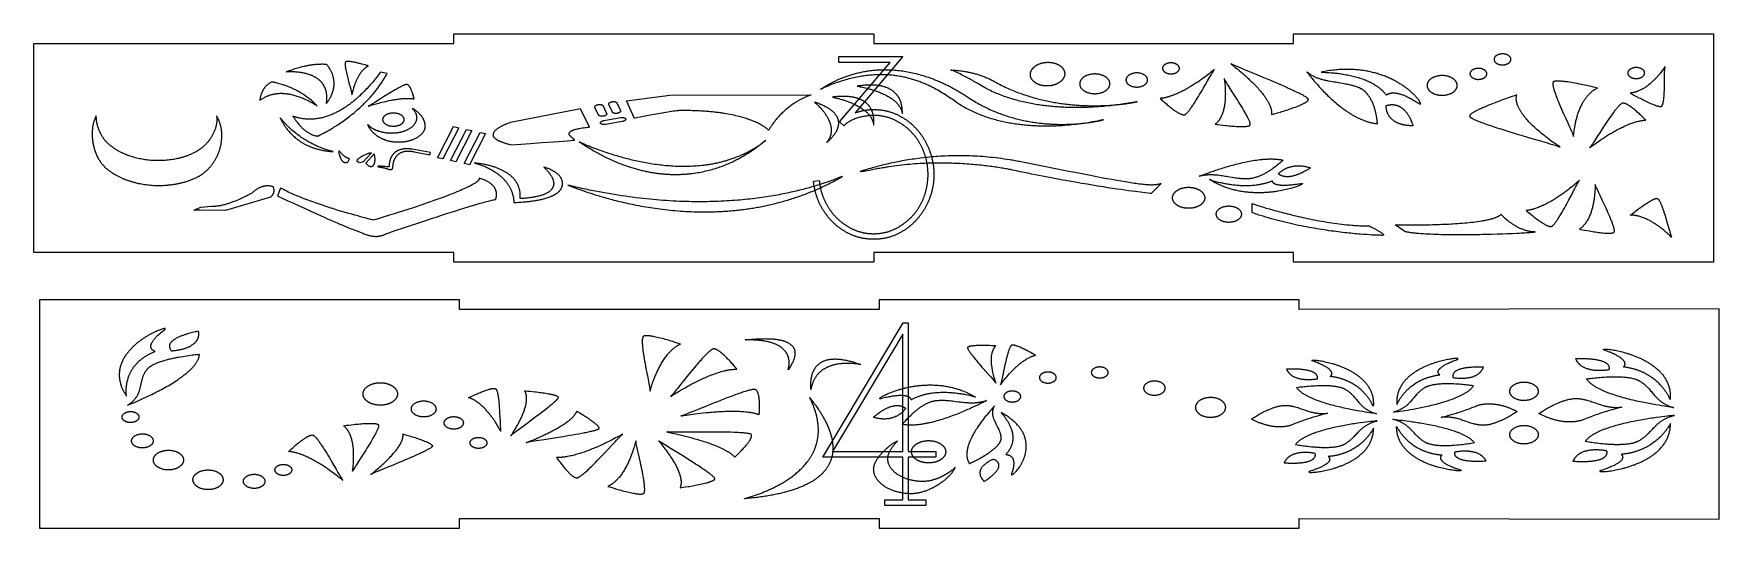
# Model space of a CAD drawing. Extents: x 3.2 to 84.5, y 37.4 to 61.3.
import ezdxf

# ---------------------------------------------------------------- set-up
doc = ezdxf.new("R2010")
doc.units = 0
doc.layers.add('IMPORT_-_LAMP', color=18, linetype='CONTINUOUS')

msp = doc.modelspace()

# ---------------------------------------------------------------- linework, layer by layer
at = {"layer": 'IMPORT_-_LAMP'}
for points in [[(23.443, 50.267), (23.443, 50.735), (3.192, 50.735), (3.193, 53.567), (3.193, 57.967), (3.193, 60.799), (23.443, 60.799), (23.442, 61.267), (43.692, 61.267), (43.692, 60.799), (63.942, 60.799), (63.942, 61.267), (84.192, 61.267), (84.192, 50.267), (63.942, 50.267), (63.942, 50.735), (43.692, 50.735), (43.692, 50.267)], [(45.095, 60.167), (42.8, 57.461), (42.855, 57.48), (42.91, 57.497), (42.965, 57.514), (42.993, 57.521), (43.02, 57.529), (43.048, 57.536), (43.076, 57.543), (43.103, 57.549), (43.131, 57.556), (43.159, 57.562), (43.187, 57.567), (43.215, 57.573), (43.243, 57.578), (43.27, 57.582), (43.298, 57.587), (43.326, 57.591), (43.354, 57.595), (43.382, 57.598), (43.41, 57.601), (43.438, 57.604), (43.467, 57.607), (43.495, 57.609), (43.523, 57.611), (43.551, 57.613), (43.579, 57.614), (43.608, 57.615), (43.636, 57.616), (43.664, 57.616), (43.692, 57.617), (43.732, 57.616), (43.772, 57.615), (43.811, 57.614), (43.85, 57.612), (43.889, 57.61), (43.928, 57.607), (43.966, 57.604), (44.005, 57.6), (44.043, 57.596), (44.081, 57.591), (44.118, 57.586), (44.156, 57.58), (44.193, 57.573), (44.23, 57.566), (44.267, 57.559), (44.304, 57.551), (44.34, 57.543), (44.376, 57.534), (44.412, 57.524), (44.448, 57.514), (44.484, 57.504), (44.519, 57.493), (44.554, 57.481), (44.589, 57.469), (44.624, 57.456), (44.659, 57.443), (44.693, 57.43), (44.727, 57.416), (44.761, 57.401), (44.795, 57.386), (44.828, 57.37), (44.862, 57.354), (44.895, 57.338), (44.927, 57.321), (44.96, 57.304), (44.992, 57.286), (45.024, 57.268), (45.056, 57.25), (45.087, 57.232), (45.118, 57.213), (45.149, 57.193), (45.179, 57.174), (45.209, 57.154), (45.239, 57.134), (45.269, 57.113), (45.298, 57.092), (45.327, 57.071), (45.356, 57.05), (45.384, 57.028), (45.412, 57.006), (45.44, 56.983), (45.468, 56.96), (45.495, 56.937), (45.522, 56.914), (45.549, 56.89), (45.575, 56.865), (45.601, 56.841), (45.627, 56.816), (45.652, 56.791), (45.678, 56.765), (45.702, 56.74), (45.727, 56.713), (45.751, 56.687), (45.776, 56.66), (45.799, 56.633), (45.823, 56.605), (45.846, 56.578), (45.869, 56.55), (45.891, 56.522), (45.913, 56.493), (45.935, 56.464), (45.957, 56.435), (45.978, 56.406), (45.999, 56.377), (46.019, 56.347), (46.04, 56.317), (46.059, 56.287), (46.079, 56.256), (46.098, 56.225), (46.117, 56.194), (46.136, 56.163), (46.154, 56.131), (46.172, 56.099), (46.19, 56.067), (46.208, 56.035), (46.225, 56.002), (46.241, 55.969), (46.258, 55.936), (46.274, 55.902), (46.29, 55.869), (46.305, 55.835), (46.32, 55.801), (46.335, 55.766), (46.35, 55.731), (46.364, 55.696), (46.378, 55.661), (46.391, 55.625), (46.404, 55.59), (46.417, 55.554), (46.429, 55.519), (46.441, 55.483), (46.452, 55.447), (46.463, 55.411), (46.474, 55.375), (46.484, 55.339), (46.494, 55.303), (46.503, 55.266), (46.512, 55.23), (46.52, 55.193), (46.528, 55.157), (46.535, 55.12), (46.543, 55.083), (46.549, 55.047), (46.555, 55.01), (46.561, 54.973), (46.567, 54.936), (46.571, 54.899), (46.576, 54.861), (46.58, 54.824), (46.584, 54.787), (46.587, 54.749), (46.59, 54.712), (46.592, 54.674), (46.594, 54.636), (46.595, 54.599), (46.597, 54.561), (46.597, 54.523), (46.597, 54.485), (46.597, 54.447), (46.597, 54.409), (46.595, 54.371), (46.594, 54.333), (46.592, 54.296), (46.59, 54.258), (46.587, 54.221), (46.584, 54.183), (46.58, 54.146), (46.576, 54.109), (46.571, 54.072), (46.567, 54.035), (46.561, 53.998), (46.555, 53.961), (46.549, 53.924), (46.543, 53.888), (46.535, 53.851), (46.528, 53.815), (46.52, 53.779), (46.512, 53.742), (46.503, 53.706), (46.494, 53.67), (46.484, 53.634), (46.474, 53.599), (46.463, 53.563), (46.452, 53.527), (46.441, 53.492), (46.429, 53.456), (46.417, 53.421), (46.404, 53.386), (46.391, 53.351), (46.378, 53.316), (46.364, 53.281), (46.35, 53.246), (46.335, 53.212), (46.32, 53.178), (46.305, 53.144), (46.29, 53.11), (46.274, 53.077), (46.258, 53.044), (46.241, 53.011), (46.225, 52.978), (46.208, 52.946), (46.19, 52.914), (46.172, 52.882), (46.154, 52.85), (46.136, 52.819), (46.117, 52.788), (46.098, 52.757), (46.079, 52.726), (46.059, 52.696), (46.04, 52.666), (46.019, 52.636), (45.999, 52.606), (45.978, 52.577), (45.957, 52.548), (45.935, 52.519), (45.913, 52.49), (45.891, 52.462), (45.869, 52.434), (45.846, 52.406), (45.823, 52.378), (45.799, 52.351), (45.776, 52.324), (45.751, 52.297), (45.727, 52.27), (45.702, 52.244), (45.678, 52.218), (45.652, 52.193), (45.627, 52.168), (45.601, 52.143), (45.575, 52.118), (45.549, 52.094), (45.522, 52.07), (45.495, 52.047), (45.468, 52.024), (45.44, 52.001), (45.412, 51.978), (45.384, 51.956), (45.356, 51.934), (45.327, 51.913), (45.298, 51.891), (45.269, 51.87), (45.239, 51.85), (45.209, 51.83), (45.179, 51.81), (45.149, 51.79), (45.118, 51.771), (45.087, 51.752), (45.056, 51.734), (45.024, 51.715), (44.992, 51.698), (44.96, 51.68), (44.927, 51.663), (44.895, 51.646), (44.862, 51.629), (44.828, 51.613), (44.795, 51.598), (44.761, 51.583), (44.727, 51.568), (44.693, 51.554), (44.659, 51.54), (44.624, 51.527), (44.589, 51.515), (44.554, 51.503), (44.519, 51.491), (44.484, 51.48), (44.448, 51.47), (44.412, 51.46), (44.376, 51.45), (44.34, 51.441), (44.304, 51.433), (44.267, 51.425), (44.23, 51.417), (44.193, 51.41), (44.156, 51.404), (44.118, 51.398), (44.081, 51.393), (44.043, 51.388), (44.005, 51.384), (43.966, 51.38), (43.928, 51.376), (43.889, 51.374), (43.85, 51.371), (43.811, 51.37), (43.772, 51.368), (43.732, 51.367), (43.692, 51.367), (43.655, 51.367), (43.618, 51.368), (43.582, 51.369), (43.545, 51.371), (43.509, 51.373), (43.472, 51.375), (43.436, 51.378), (43.401, 51.381), (43.365, 51.385), (43.329, 51.389), (43.294, 51.394), (43.259, 51.399), (43.224, 51.405), (43.189, 51.411), (43.155, 51.417), (43.12, 51.424), (43.086, 51.431), (43.052, 51.439), (43.018, 51.447), (42.984, 51.456), (42.951, 51.465), (42.918, 51.474), (42.884, 51.484), (42.851, 51.495), (42.819, 51.506), (42.786, 51.517), (42.754, 51.529), (42.721, 51.541), (42.689, 51.553), (42.657, 51.567), (42.626, 51.58), (42.594, 51.594), (42.563, 51.608), (42.532, 51.623), (42.501, 51.638), (42.47, 51.653), (42.44, 51.669), (42.41, 51.684), (42.38, 51.701), (42.35, 51.717), (42.321, 51.734), (42.292, 51.751), (42.263, 51.768), (42.234, 51.786), (42.205, 51.804), (42.177, 51.822), (42.149, 51.841), (42.121, 51.86), (42.094, 51.879), (42.066, 51.898), (42.039, 51.918), (42.012, 51.938), (41.986, 51.959), (41.959, 51.979), (41.933, 52), (41.907, 52.022), (41.882, 52.043), (41.856, 52.065), (41.831, 52.088), (41.806, 52.11), (41.781, 52.133), (41.757, 52.156), (41.733, 52.18), (41.709, 52.203), (41.685, 52.227), (41.661, 52.252), (41.638, 52.276), (41.615, 52.301), (41.592, 52.326), (41.57, 52.351), (41.548, 52.377), (41.526, 52.403), (41.505, 52.429), (41.483, 52.455), (41.462, 52.481), (41.442, 52.508), (41.421, 52.535), (41.401, 52.562), (41.381, 52.59), (41.361, 52.618), (41.342, 52.646), (41.323, 52.674), (41.304, 52.703), (41.286, 52.731), (41.267, 52.76), (41.249, 52.79), (41.232, 52.819), (41.214, 52.849), (41.197, 52.879), (41.18, 52.909), (41.164, 52.94), (41.147, 52.971), (41.131, 53.002), (41.116, 53.033), (41.1, 53.064), (41.085, 53.096), (41.07, 53.128), (41.056, 53.16), (41.041, 53.192), (41.028, 53.224), (41.014, 53.257), (41.001, 53.289), (40.988, 53.322), (40.976, 53.355), (40.964, 53.387), (40.952, 53.42), (40.941, 53.453), (40.93, 53.487), (40.92, 53.52), (40.909, 53.553), (40.9, 53.587), (40.89, 53.62), (40.881, 53.654), (40.872, 53.688), (40.864, 53.722), (40.856, 53.756), (40.848, 53.79), (40.841, 53.824), (40.834, 53.859), (40.827, 53.893), (40.821, 53.928), (40.815, 53.962), (40.81, 53.997), (40.804, 54.032), (40.8, 54.067), (40.795, 54.102), (40.791, 54.138), (40.787, 54.173), (41.071, 54.201), (41.074, 54.17), (41.077, 54.138), (41.08, 54.106), (41.084, 54.074), (41.088, 54.043), (41.093, 54.012), (41.098, 53.98), (41.103, 53.949), (41.109, 53.918), (41.115, 53.887), (41.121, 53.856), (41.128, 53.825), (41.135, 53.794), (41.142, 53.763), (41.15, 53.732), (41.158, 53.702), (41.166, 53.671), (41.175, 53.641), (41.184, 53.611), (41.193, 53.58), (41.203, 53.55), (41.213, 53.52), (41.223, 53.49), (41.234, 53.46), (41.245, 53.43), (41.257, 53.4), (41.269, 53.371), (41.281, 53.341), (41.293, 53.312), (41.306, 53.282), (41.319, 53.253), (41.333, 53.224), (41.347, 53.194), (41.361, 53.166), (41.375, 53.137), (41.39, 53.109), (41.405, 53.08), (41.42, 53.052), (41.435, 53.025), (41.451, 52.997), (41.467, 52.97), (41.483, 52.943), (41.499, 52.916), (41.516, 52.89), (41.533, 52.864), (41.55, 52.837), (41.567, 52.812), (41.585, 52.786), (41.602, 52.761), (41.62, 52.736), (41.639, 52.711), (41.657, 52.686), (41.676, 52.662), (41.695, 52.638), (41.715, 52.614), (41.734, 52.59), (41.754, 52.566), (41.774, 52.543), (41.794, 52.52), (41.815, 52.497), (41.836, 52.475), (41.857, 52.453), (41.878, 52.431), (41.9, 52.409), (41.922, 52.387), (41.944, 52.366), (41.966, 52.345), (41.988, 52.324), (42.011, 52.304), (42.034, 52.283), (42.057, 52.263), (42.08, 52.244), (42.104, 52.224), (42.127, 52.205), (42.151, 52.186), (42.175, 52.167), (42.199, 52.149), (42.224, 52.131), (42.249, 52.113), (42.274, 52.095), (42.299, 52.078), (42.324, 52.061), (42.35, 52.044), (42.375, 52.027), (42.401, 52.011), (42.427, 51.995), (42.454, 51.979), (42.48, 51.964), (42.507, 51.948), (42.534, 51.933), (42.561, 51.919), (42.589, 51.904), (42.616, 51.89), (42.644, 51.876), (42.672, 51.862), (42.7, 51.849), (42.729, 51.836), (42.757, 51.823), (42.786, 51.811), (42.815, 51.799), (42.844, 51.788), (42.874, 51.777), (42.903, 51.766), (42.933, 51.756), (42.962, 51.746), (42.992, 51.737), (43.022, 51.728), (43.053, 51.72), (43.083, 51.711), (43.114, 51.704), (43.144, 51.696), (43.175, 51.69), (43.206, 51.683), (43.238, 51.677), (43.269, 51.672), (43.301, 51.666), (43.332, 51.662), (43.364, 51.657), (43.396, 51.653), (43.429, 51.65), (43.461, 51.647), (43.493, 51.644), (43.526, 51.642), (43.559, 51.64), (43.592, 51.638), (43.625, 51.637), (43.659, 51.637), (43.692, 51.636), (43.728, 51.637), (43.763, 51.637), (43.798, 51.639), (43.833, 51.64), (43.867, 51.642), (43.902, 51.645), (43.936, 51.648), (43.971, 51.652), (44.005, 51.656), (44.038, 51.66), (44.072, 51.665), (44.106, 51.67), (44.139, 51.676), (44.172, 51.683), (44.205, 51.689), (44.238, 51.697), (44.271, 51.704), (44.303, 51.713), (44.336, 51.721), (44.368, 51.731), (44.4, 51.74), (44.432, 51.75), (44.463, 51.761), (44.495, 51.772), (44.526, 51.784), (44.557, 51.796), (44.588, 51.808), (44.619, 51.821), (44.65, 51.834), (44.681, 51.848), (44.711, 51.863), (44.741, 51.877), (44.771, 51.893), (44.801, 51.908), (44.83, 51.924), (44.86, 51.94), (44.889, 51.956), (44.917, 51.973), (44.946, 51.99), (44.974, 52.007), (45.002, 52.025), (45.03, 52.042), (45.057, 52.061), (45.084, 52.079), (45.111, 52.098), (45.138, 52.117), (45.165, 52.136), (45.191, 52.155), (45.217, 52.175), (45.243, 52.195), (45.268, 52.216), (45.293, 52.237), (45.319, 52.258), (45.343, 52.279), (45.368, 52.301), (45.392, 52.322), (45.416, 52.345), (45.44, 52.367), (45.463, 52.39), (45.487, 52.413), (45.51, 52.436), (45.532, 52.46), (45.555, 52.484), (45.577, 52.508), (45.599, 52.532), (45.621, 52.557), (45.642, 52.582), (45.663, 52.607), (45.684, 52.633), (45.704, 52.659), (45.724, 52.685), (45.744, 52.711), (45.764, 52.737), (45.783, 52.764), (45.801, 52.791), (45.82, 52.818), (45.838, 52.846), (45.856, 52.873), (45.873, 52.901), (45.891, 52.93), (45.908, 52.958), (45.924, 52.987), (45.94, 53.016), (45.956, 53.045), (45.972, 53.074), (45.987, 53.104), (46.002, 53.134), (46.017, 53.164), (46.031, 53.195), (46.045, 53.225), (46.059, 53.256), (46.072, 53.288), (46.085, 53.319), (46.098, 53.351), (46.111, 53.383), (46.123, 53.415), (46.134, 53.447), (46.146, 53.48), (46.157, 53.512), (46.168, 53.545), (46.178, 53.577), (46.188, 53.61), (46.197, 53.643), (46.206, 53.676), (46.215, 53.709), (46.224, 53.742), (46.232, 53.775), (46.239, 53.808), (46.247, 53.841), (46.253, 53.874), (46.26, 53.908), (46.266, 53.941), (46.272, 53.974), (46.277, 54.008), (46.282, 54.042), (46.287, 54.075), (46.291, 54.109), (46.295, 54.143), (46.299, 54.177), (46.302, 54.211), (46.305, 54.245), (46.307, 54.279), (46.309, 54.313), (46.311, 54.347), (46.312, 54.381), (46.313, 54.416), (46.314, 54.45), (46.314, 54.485), (46.314, 54.519), (46.313, 54.554), (46.312, 54.588), (46.311, 54.622), (46.309, 54.657), (46.307, 54.691), (46.305, 54.725), (46.302, 54.759), (46.299, 54.793), (46.295, 54.827), (46.291, 54.861), (46.287, 54.894), (46.282, 54.928), (46.277, 54.962), (46.272, 54.995), (46.266, 55.029), (46.26, 55.062), (46.253, 55.095), (46.247, 55.129), (46.239, 55.162), (46.232, 55.195), (46.224, 55.228), (46.215, 55.261), (46.206, 55.294), (46.197, 55.327), (46.188, 55.359), (46.178, 55.392), (46.168, 55.425), (46.157, 55.457), (46.146, 55.49), (46.134, 55.522), (46.123, 55.555), (46.111, 55.587), (46.098, 55.619), (46.085, 55.651), (46.072, 55.682), (46.059, 55.713), (46.045, 55.744), (46.031, 55.775), (46.017, 55.805), (46.002, 55.836), (45.987, 55.865), (45.972, 55.895), (45.956, 55.925), (45.94, 55.954), (45.924, 55.983), (45.908, 56.012), (45.891, 56.04), (45.873, 56.068), (45.856, 56.096), (45.838, 56.124), (45.82, 56.151), (45.801, 56.179), (45.783, 56.206), (45.764, 56.232), (45.744, 56.259), (45.724, 56.285), (45.704, 56.311), (45.684, 56.337), (45.663, 56.362), (45.642, 56.387), (45.621, 56.412), (45.599, 56.437), (45.577, 56.462), (45.555, 56.486), (45.532, 56.51), (45.51, 56.533), (45.487, 56.557), (45.463, 56.58), (45.44, 56.603), (45.416, 56.625), (45.392, 56.647), (45.368, 56.669), (45.343, 56.691), (45.319, 56.712), (45.293, 56.733), (45.268, 56.754), (45.243, 56.774), (45.217, 56.794), (45.191, 56.814), (45.165, 56.834), (45.138, 56.853), (45.111, 56.872), (45.084, 56.891), (45.057, 56.909), (45.03, 56.927), (45.002, 56.945), (44.974, 56.962), (44.946, 56.98), (44.917, 56.997), (44.889, 57.013), (44.86, 57.03), (44.83, 57.046), (44.801, 57.061), (44.771, 57.077), (44.741, 57.092), (44.711, 57.107), (44.681, 57.121), (44.65, 57.135), (44.619, 57.149), (44.588, 57.162), (44.557, 57.174), (44.526, 57.186), (44.495, 57.198), (44.463, 57.209), (44.432, 57.219), (44.4, 57.229), (44.368, 57.239), (44.336, 57.248), (44.303, 57.257), (44.271, 57.265), (44.238, 57.273), (44.205, 57.28), (44.172, 57.287), (44.139, 57.293), (44.106, 57.299), (44.072, 57.305), (44.038, 57.31), (44.005, 57.314), (43.971, 57.318), (43.936, 57.322), (43.902, 57.325), (43.867, 57.327), (43.833, 57.329), (43.798, 57.331), (43.763, 57.332), (43.728, 57.333), (43.692, 57.333), (43.649, 57.333), (43.606, 57.331), (43.561, 57.329), (43.515, 57.326), (43.469, 57.322), (43.421, 57.317), (43.373, 57.311), (43.324, 57.305), (43.274, 57.297), (43.225, 57.288), (43.175, 57.279), (43.126, 57.268), (43.076, 57.255), (43.026, 57.242), (42.977, 57.228), (42.927, 57.213), (42.878, 57.196), (42.829, 57.179), (42.781, 57.161), (42.734, 57.142), (42.688, 57.122), (42.642, 57.101), (42.596, 57.079), (42.552, 57.057), (42.53, 57.045), (42.508, 57.033), (42.488, 57.021), (42.467, 57.008), (42.447, 56.996), (42.428, 56.983), (42.409, 56.969), (42.39, 56.956), (42.373, 56.942), (42.355, 56.928), (42.338, 56.913), (42.322, 56.899), (42.306, 56.884), (42.291, 56.868), (42.276, 56.853), (42.261, 56.837), (42.049, 57.021), (44.486, 59.884), (42.006, 59.884), (42.006, 60.167)], [(73.997, 59.768), (74.018, 59.768), (74.039, 59.768), (74.059, 59.769), (74.079, 59.771), (74.099, 59.774), (74.119, 59.777), (74.138, 59.781), (74.156, 59.785), (74.175, 59.79), (74.192, 59.796), (74.21, 59.802), (74.227, 59.808), (74.243, 59.815), (74.259, 59.823), (74.274, 59.831), (74.288, 59.839), (74.302, 59.848), (74.315, 59.858), (74.328, 59.867), (74.34, 59.877), (74.351, 59.888), (74.361, 59.899), (74.371, 59.91), (74.38, 59.922), (74.387, 59.933), (74.394, 59.946), (74.4, 59.958), (74.406, 59.971), (74.41, 59.984), (74.413, 59.997), (74.415, 60.01), (74.416, 60.024), (74.417, 60.038), (74.416, 60.051), (74.414, 60.064), (74.411, 60.078), (74.407, 60.09), (74.402, 60.103), (74.396, 60.116), (74.39, 60.128), (74.382, 60.14), (74.374, 60.151), (74.364, 60.163), (74.354, 60.173), (74.344, 60.184), (74.332, 60.194), (74.32, 60.204), (74.307, 60.214), (74.293, 60.223), (74.279, 60.231), (74.264, 60.24), (74.248, 60.247), (74.232, 60.255), (74.215, 60.261), (74.198, 60.267), (74.18, 60.273), (74.162, 60.278), (74.144, 60.283), (74.125, 60.287), (74.105, 60.29), (74.085, 60.293), (74.065, 60.295), (74.044, 60.296), (74.023, 60.297), (74.003, 60.297), (73.982, 60.297), (73.961, 60.296), (73.941, 60.294), (73.922, 60.291), (73.902, 60.288), (73.883, 60.284), (73.864, 60.28), (73.846, 60.275), (73.828, 60.269), (73.811, 60.263), (73.794, 60.257), (73.778, 60.25), (73.762, 60.242), (73.747, 60.234), (73.732, 60.226), (73.718, 60.217), (73.705, 60.207), (73.693, 60.198), (73.681, 60.188), (73.67, 60.177), (73.659, 60.166), (73.65, 60.155), (73.641, 60.143), (73.633, 60.132), (73.626, 60.119), (73.62, 60.107), (73.615, 60.094), (73.611, 60.081), (73.608, 60.068), (73.605, 60.055), (73.604, 60.041), (73.604, 60.027), (73.605, 60.014), (73.607, 60.001), (73.61, 59.987), (73.614, 59.975), (73.619, 59.962), (73.624, 59.949), (73.631, 59.937), (73.639, 59.925), (73.647, 59.914), (73.656, 59.903), (73.666, 59.892), (73.677, 59.881), (73.689, 59.871), (73.701, 59.861), (73.714, 59.851), (73.728, 59.842), (73.742, 59.834), (73.757, 59.825), (73.772, 59.818), (73.789, 59.81), (73.805, 59.804), (73.822, 59.798), (73.84, 59.792), (73.858, 59.787), (73.877, 59.782), (73.896, 59.778), (73.916, 59.775), (73.936, 59.772), (73.956, 59.77), (73.976, 59.769)], [(17.306, 57.903), (17.306, 57.904), (17.306, 57.905), (17.306, 57.909), (17.307, 57.923), (17.311, 57.946), (17.315, 57.976), (17.319, 58.012), (17.322, 58.033), (17.324, 58.055), (17.325, 58.079), (17.327, 58.104), (17.328, 58.13), (17.329, 58.157), (17.329, 58.186), (17.329, 58.215), (17.328, 58.246), (17.326, 58.277), (17.323, 58.31), (17.32, 58.343), (17.315, 58.376), (17.31, 58.411), (17.303, 58.445), (17.296, 58.481), (17.286, 58.516), (17.281, 58.534), (17.276, 58.552), (17.27, 58.57), (17.264, 58.588), (17.258, 58.606), (17.251, 58.625), (17.244, 58.643), (17.236, 58.661), (17.228, 58.679), (17.219, 58.698), (17.21, 58.716), (17.201, 58.734), (17.191, 58.752), (17.181, 58.77), (17.17, 58.788), (17.159, 58.806), (17.147, 58.824), (17.135, 58.842), (17.122, 58.86), (17.109, 58.877), (17.095, 58.895), (17.081, 58.912), (17.066, 58.93), (17.051, 58.947), (17.035, 58.964), (17.018, 58.981), (17.001, 58.998), (16.983, 59.014), (16.965, 59.031), (16.946, 59.047), (16.927, 59.063), (16.906, 59.079), (16.886, 59.094), (16.864, 59.11), (16.842, 59.125), (16.819, 59.14), (16.796, 59.154), (16.772, 59.169), (16.747, 59.183), (16.721, 59.196), (16.695, 59.21), (16.668, 59.223), (16.64, 59.236), (16.612, 59.249), (16.583, 59.261), (16.553, 59.273), (16.522, 59.285), (16.49, 59.296), (16.458, 59.307), (16.425, 59.317), (16.391, 59.327), (16.356, 59.337), (16.321, 59.346), (16.284, 59.355), (16.247, 59.364), (16.209, 59.372), (16.17, 59.38), (16.13, 59.387), (16.089, 59.394), (16.048, 59.4), (16.005, 59.406), (15.962, 59.411), (15.917, 59.416), (15.872, 59.42), (15.826, 59.424), (15.779, 59.427), (15.73, 59.43), (15.681, 59.433), (15.631, 59.434), (15.58, 59.435), (15.528, 59.436), (15.475, 59.436), (15.421, 59.435), (15.366, 59.434), (15.38, 59.44), (15.416, 59.454), (15.472, 59.476), (15.507, 59.489), (15.546, 59.503), (15.59, 59.519), (15.637, 59.535), (15.688, 59.553), (15.743, 59.571), (15.801, 59.589), (15.862, 59.608), (15.927, 59.627), (15.994, 59.646), (16.064, 59.665), (16.136, 59.683), (16.211, 59.701), (16.249, 59.709), (16.288, 59.718), (16.327, 59.726), (16.366, 59.734), (16.406, 59.741), (16.447, 59.749), (16.488, 59.756), (16.529, 59.763), (16.57, 59.769), (16.612, 59.775), (16.654, 59.781), (16.696, 59.786), (16.739, 59.79), (16.782, 59.795), (16.825, 59.799), (16.868, 59.802), (16.911, 59.805), (16.955, 59.807), (16.998, 59.808), (17.042, 59.809), (17.085, 59.81), (17.129, 59.81), (17.173, 59.809), (17.216, 59.807), (17.26, 59.805), (17.303, 59.802), (17.304, 59.801), (17.306, 59.798), (17.312, 59.79), (17.337, 59.76), (17.353, 59.739), (17.373, 59.713), (17.394, 59.684), (17.417, 59.651), (17.429, 59.633), (17.441, 59.614), (17.453, 59.594), (17.466, 59.573), (17.478, 59.551), (17.491, 59.528), (17.504, 59.505), (17.516, 59.48), (17.528, 59.455), (17.541, 59.429), (17.552, 59.402), (17.564, 59.374), (17.575, 59.345), (17.586, 59.316), (17.596, 59.285), (17.606, 59.254), (17.615, 59.222), (17.624, 59.19), (17.632, 59.156), (17.639, 59.122), (17.645, 59.087), (17.65, 59.051), (17.655, 59.015), (17.658, 58.978), (17.661, 58.94), (17.662, 58.902), (17.662, 58.863), (17.662, 58.843), (17.661, 58.823), (17.66, 58.803), (17.659, 58.782), (17.658, 58.762), (17.656, 58.741), (17.653, 58.72), (17.651, 58.699), (17.648, 58.678), (17.645, 58.657), (17.641, 58.636), (17.637, 58.614), (17.632, 58.592), (17.628, 58.57), (17.622, 58.548), (17.617, 58.526), (17.611, 58.504), (17.604, 58.481), (17.597, 58.459), (17.59, 58.436), (17.582, 58.413), (17.574, 58.39), (17.565, 58.367), (17.556, 58.344), (17.547, 58.32), (17.537, 58.297), (17.526, 58.273), (17.515, 58.249), (17.504, 58.225), (17.492, 58.201), (17.479, 58.177), (17.466, 58.153), (17.453, 58.128), (17.439, 58.104), (17.424, 58.079), (17.409, 58.054), (17.393, 58.029), (17.377, 58.004), (17.36, 57.979), (17.343, 57.954), (17.325, 57.929)], [(16.899, 56.34), (16.902, 56.342), (16.909, 56.346), (16.93, 56.357), (17.007, 56.396), (17.062, 56.423), (17.126, 56.457), (17.199, 56.496), (17.281, 56.54), (17.325, 56.565), (17.371, 56.591), (17.419, 56.618), (17.468, 56.646), (17.519, 56.677), (17.572, 56.708), (17.626, 56.741), (17.682, 56.776), (17.739, 56.811), (17.797, 56.849), (17.857, 56.887), (17.918, 56.927), (17.98, 56.969), (18.042, 57.012), (18.106, 57.057), (18.171, 57.103), (18.236, 57.15), (18.302, 57.199), (18.369, 57.249), (18.436, 57.301), (18.504, 57.354), (18.572, 57.409), (18.64, 57.465), (18.709, 57.523), (18.778, 57.582), (18.847, 57.643), (18.916, 57.705), (18.985, 57.768), (19.019, 57.801), (19.053, 57.833), (19.088, 57.866), (19.122, 57.9), (19.156, 57.934), (19.19, 57.968), (19.224, 58.002), (19.258, 58.037), (19.292, 58.073), (19.325, 58.108), (19.359, 58.145), (19.392, 58.181), (19.426, 58.218), (19.459, 58.255), (19.492, 58.293), (19.524, 58.331), (19.557, 58.369), (19.589, 58.408), (19.622, 58.447), (19.654, 58.486), (19.685, 58.526), (19.717, 58.566), (19.748, 58.607), (19.779, 58.648), (19.81, 58.689), (19.84, 58.731), (19.871, 58.773), (19.9, 58.816), (19.93, 58.859), (19.959, 58.902), (19.988, 58.945), (20.017, 58.989), (20.045, 59.034), (20.073, 59.079), (20.101, 59.124), (20.128, 59.169), (20.155, 59.215), (20.182, 59.262), (20.208, 59.308), (20.233, 59.355), (19.912, 59.413), (19.91, 59.412), (19.908, 59.41), (19.902, 59.403), (19.882, 59.377), (19.852, 59.336), (19.811, 59.282), (19.761, 59.216), (19.701, 59.139), (19.667, 59.097), (19.631, 59.052), (19.593, 59.006), (19.553, 58.957), (19.51, 58.907), (19.466, 58.855), (19.419, 58.801), (19.37, 58.747), (19.319, 58.691), (19.266, 58.633), (19.211, 58.575), (19.155, 58.517), (19.096, 58.457), (19.035, 58.397), (18.973, 58.337), (18.909, 58.277), (18.876, 58.247), (18.843, 58.217), (18.809, 58.187), (18.775, 58.157), (18.74, 58.127), (18.705, 58.097), (18.67, 58.067), (18.634, 58.038), (18.598, 58.008), (18.562, 57.979), (18.525, 57.95), (18.487, 57.921), (18.45, 57.893), (18.411, 57.864), (18.373, 57.836), (18.334, 57.808), (18.295, 57.781), (18.255, 57.754), (18.215, 57.727), (18.175, 57.7), (18.134, 57.674), (18.093, 57.649), (18.052, 57.623), (18.01, 57.598), (17.968, 57.574), (17.925, 57.55), (17.882, 57.527), (17.839, 57.504), (17.796, 57.482), (17.752, 57.46), (17.708, 57.439), (17.664, 57.418), (17.619, 57.398), (17.574, 57.379), (17.529, 57.36), (17.484, 57.342), (17.438, 57.324), (17.392, 57.308), (17.345, 57.292), (17.299, 57.277), (17.252, 57.262), (17.205, 57.249), (17.157, 57.236), (17.109, 57.224), (17.061, 57.213), (17.013, 57.202), (16.965, 57.193), (16.916, 57.184), (16.867, 57.177), (16.818, 57.17), (16.769, 57.164), (16.719, 57.159), (16.669, 57.156), (16.619, 57.153), (16.569, 57.151), (16.519, 57.15), (16.468, 57.151), (16.417, 57.152), (16.366, 57.155), (16.315, 57.158), (16.264, 57.163), (16.212, 57.169), (16.161, 57.176), (16.109, 57.185), (16.057, 57.194), (16.004, 57.205), (15.978, 57.211), (15.952, 57.217), (15.926, 57.224), (15.899, 57.231), (15.873, 57.238), (15.847, 57.245), (15.82, 57.253), (15.794, 57.261), (15.768, 57.27), (15.741, 57.279), (15.715, 57.288), (15.688, 57.297), (15.691, 57.294), (15.696, 57.285), (15.715, 57.255), (15.746, 57.209), (15.765, 57.18), (15.786, 57.149), (15.81, 57.115), (15.837, 57.079), (15.865, 57.041), (15.896, 57.001), (15.929, 56.959), (15.965, 56.917), (15.983, 56.895), (16.002, 56.874), (16.022, 56.852), (16.042, 56.83), (16.062, 56.808), (16.083, 56.786), (16.105, 56.764), (16.127, 56.743), (16.149, 56.721), (16.172, 56.7), (16.195, 56.679), (16.219, 56.658), (16.243, 56.637), (16.267, 56.617), (16.292, 56.597), (16.318, 56.578), (16.344, 56.559), (16.37, 56.54), (16.396, 56.522), (16.423, 56.505), (16.451, 56.488), (16.478, 56.472), (16.506, 56.457), (16.535, 56.442), (16.563, 56.429), (16.592, 56.416), (16.622, 56.403), (16.651, 56.392), (16.681, 56.382), (16.712, 56.373), (16.742, 56.364), (16.773, 56.357), (16.804, 56.351), (16.82, 56.349), (16.836, 56.346), (16.851, 56.344), (16.867, 56.343), (16.883, 56.341)], [(18.54, 58.318), (18.542, 58.323), (18.544, 58.333), (18.552, 58.37), (18.565, 58.427), (18.573, 58.462), (18.583, 58.501), (18.594, 58.543), (18.606, 58.589), (18.62, 58.638), (18.635, 58.689), (18.652, 58.742), (18.671, 58.797), (18.691, 58.854), (18.702, 58.883), (18.713, 58.912), (18.724, 58.941), (18.736, 58.97), (18.749, 59), (18.762, 59.029), (18.775, 59.059), (18.789, 59.089), (18.803, 59.118), (18.818, 59.148), (18.833, 59.177), (18.849, 59.206), (18.865, 59.235), (18.882, 59.264), (18.899, 59.293), (18.917, 59.321), (18.935, 59.348), (18.953, 59.376), (18.973, 59.402), (18.992, 59.429), (19.013, 59.454), (19.033, 59.48), (19.055, 59.504), (19.076, 59.528), (19.099, 59.551), (19.122, 59.573), (19.145, 59.595), (19.17, 59.615), (19.194, 59.635), (19.219, 59.654), (19.245, 59.672), (19.258, 59.68), (19.272, 59.688), (19.285, 59.696), (19.299, 59.704), (19.312, 59.711), (19.326, 59.719), (19.282, 59.731), (19.233, 59.745), (19.171, 59.763), (19.096, 59.784), (19.013, 59.806), (18.923, 59.83), (18.876, 59.841), (18.828, 59.853), (18.78, 59.864), (18.733, 59.875), (18.685, 59.885), (18.638, 59.894), (18.592, 59.903), (18.547, 59.911), (18.503, 59.918), (18.462, 59.924), (18.422, 59.928), (18.403, 59.93), (18.385, 59.931), (18.368, 59.932), (18.351, 59.933), (18.335, 59.933), (18.32, 59.933), (18.306, 59.932), (18.292, 59.931), (18.28, 59.929), (18.268, 59.927), (18.258, 59.925), (18.248, 59.922), (18.24, 59.918), (18.233, 59.914), (18.23, 59.911), (18.227, 59.908), (18.224, 59.905), (18.221, 59.901), (18.219, 59.897), (18.217, 59.892), (18.215, 59.887), (18.213, 59.881), (18.21, 59.869), (18.208, 59.855), (18.207, 59.839), (18.206, 59.822), (18.206, 59.803), (18.207, 59.783), (18.208, 59.762), (18.21, 59.739), (18.212, 59.716), (18.215, 59.691), (18.219, 59.665), (18.223, 59.638), (18.227, 59.61), (18.232, 59.581), (18.243, 59.521), (18.256, 59.458), (18.27, 59.393), (18.286, 59.325), (18.302, 59.257), (18.319, 59.187), (18.337, 59.117), (18.373, 58.977), (18.409, 58.841), (18.444, 58.712), (18.476, 58.595), (18.503, 58.493), (18.514, 58.449), (18.523, 58.411), (18.531, 58.378), (18.537, 58.351), (18.538, 58.34), (18.54, 58.331), (18.54, 58.324)], [(41.129, 58.595), (41.131, 58.595), (41.134, 58.596), (41.143, 58.601), (41.157, 58.609), (41.175, 58.62), (41.222, 58.65), (41.284, 58.69), (41.322, 58.713), (41.363, 58.738), (41.407, 58.765), (41.456, 58.794), (41.508, 58.824), (41.564, 58.855), (41.623, 58.887), (41.687, 58.92), (41.753, 58.954), (41.824, 58.988), (41.86, 59.006), (41.897, 59.023), (41.935, 59.041), (41.975, 59.058), (42.014, 59.076), (42.055, 59.093), (42.097, 59.111), (42.139, 59.128), (42.183, 59.145), (42.227, 59.163), (42.272, 59.18), (42.317, 59.197), (42.364, 59.214), (42.411, 59.23), (42.46, 59.247), (42.509, 59.263), (42.559, 59.279), (42.609, 59.294), (42.661, 59.31), (42.713, 59.325), (42.766, 59.34), (42.82, 59.354), (42.875, 59.368), (42.93, 59.381), (42.986, 59.395), (43.043, 59.407), (43.101, 59.42), (43.159, 59.431), (43.219, 59.443), (43.279, 59.453), (43.339, 59.463), (43.401, 59.473), (43.463, 59.482), (43.526, 59.49), (43.59, 59.498), (43.654, 59.505), (43.719, 59.512), (43.785, 59.517), (43.851, 59.522), (43.919, 59.527), (43.987, 59.53), (44.055, 59.533), (44.125, 59.535), (44.195, 59.536), (44.265, 59.536), (44.337, 59.535), (44.409, 59.533), (44.482, 59.531), (44.555, 59.527), (44.629, 59.523), (44.704, 59.518), (44.779, 59.511), (44.856, 59.504), (44.932, 59.495), (45.01, 59.486), (45.088, 59.475), (45.166, 59.463), (45.246, 59.45), (45.325, 59.436), (45.406, 59.421), (45.487, 59.405), (45.569, 59.387), (45.651, 59.368), (45.734, 59.348), (45.818, 59.326), (45.902, 59.304), (45.987, 59.28), (46.072, 59.254), (46.158, 59.227), (46.245, 59.199), (46.332, 59.169), (46.419, 59.138), (46.508, 59.106), (46.596, 59.072), (46.641, 59.054), (46.686, 59.036), (46.731, 59.018), (46.776, 58.999), (46.821, 58.98), (46.866, 58.961), (46.911, 58.941), (46.957, 58.921), (47.003, 58.9), (47.049, 58.879), (47.094, 58.857), (47.141, 58.835), (47.187, 58.813), (47.233, 58.791), (47.28, 58.767), (47.326, 58.744), (47.373, 58.72), (47.42, 58.696), (47.467, 58.671), (47.514, 58.646), (47.561, 58.62), (47.609, 58.594), (47.656, 58.567), (47.704, 58.54), (47.752, 58.513), (47.8, 58.485), (47.848, 58.457), (47.896, 58.428), (47.944, 58.399), (47.993, 58.369), (48.041, 58.339), (48.09, 58.309), (48.139, 58.278), (48.188, 58.246), (48.237, 58.214), (48.286, 58.182), (48.356, 58.136), (48.427, 58.09), (48.498, 58.046), (48.569, 58.003), (48.641, 57.961), (48.712, 57.92), (48.784, 57.88), (48.855, 57.841), (48.927, 57.802), (48.999, 57.765), (49.07, 57.729), (49.142, 57.694), (49.214, 57.66), (49.286, 57.626), (49.358, 57.594), (49.43, 57.562), (49.502, 57.532), (49.574, 57.502), (49.645, 57.473), (49.717, 57.445), (49.789, 57.418), (49.861, 57.392), (49.932, 57.366), (50.004, 57.342), (50.075, 57.318), (50.147, 57.295), (50.218, 57.273), (50.289, 57.251), (50.36, 57.23), (50.431, 57.211), (50.501, 57.191), (50.572, 57.173), (50.642, 57.155), (50.712, 57.138), (50.782, 57.122), (50.851, 57.106), (50.921, 57.091), (50.99, 57.077), (51.059, 57.063), (51.127, 57.05), (51.195, 57.038), (51.263, 57.026), (51.331, 57.015), (51.399, 57.004), (51.466, 56.994), (51.532, 56.985), (51.599, 56.976), (51.665, 56.968), (51.73, 56.96), (51.796, 56.953), (51.861, 56.946), (51.925, 56.94), (51.989, 56.934), (52.053, 56.929), (52.116, 56.924), (52.179, 56.92), (52.241, 56.916), (52.303, 56.913), (52.364, 56.91), (52.425, 56.908), (52.485, 56.906), (52.545, 56.904), (52.604, 56.903), (52.663, 56.902), (52.721, 56.901), (52.779, 56.901), (52.836, 56.901), (52.892, 56.902), (52.948, 56.903), (53.004, 56.904), (53.058, 56.905), (53.112, 56.907), (53.218, 56.911), (53.322, 56.917), (53.422, 56.923), (53.52, 56.93), (53.615, 56.938), (53.707, 56.946), (53.796, 56.955), (53.881, 56.965), (53.964, 56.975), (54.042, 56.985), (54.118, 56.996), (54.19, 57.006), (54.258, 57.017), (54.322, 57.028), (54.383, 57.038), (54.44, 57.049), (54.492, 57.059), (54.541, 57.068), (54.585, 57.077), (54.625, 57.086), (54.692, 57.101), (54.741, 57.113), (54.771, 57.121), (54.781, 57.123), (54.775, 57.123), (54.764, 57.121), (54.725, 57.113), (54.666, 57.101), (54.587, 57.084), (54.489, 57.064), (54.374, 57.041), (54.309, 57.029), (54.241, 57.017), (54.169, 57.004), (54.092, 56.991), (54.012, 56.977), (53.929, 56.964), (53.841, 56.951), (53.75, 56.938), (53.656, 56.925), (53.558, 56.912), (53.458, 56.9), (53.354, 56.888), (53.247, 56.876), (53.138, 56.866), (53.026, 56.856), (52.911, 56.847), (52.793, 56.838), (52.673, 56.831), (52.613, 56.828), (52.551, 56.825), (52.49, 56.822), (52.427, 56.82), (52.364, 56.818), (52.301, 56.816), (52.237, 56.814), (52.173, 56.813), (52.108, 56.813), (52.042, 56.812), (51.977, 56.812), (51.911, 56.813), (51.844, 56.813), (51.777, 56.815), (51.71, 56.816), (51.642, 56.818), (51.574, 56.821), (51.506, 56.824), (51.437, 56.827), (51.368, 56.831), (51.298, 56.835), (51.229, 56.84), (51.159, 56.846), (51.089, 56.851), (51.018, 56.858), (50.948, 56.865), (50.877, 56.872), (50.806, 56.88), (50.735, 56.889), (50.663, 56.898), (50.592, 56.908), (50.52, 56.918), (50.448, 56.929), (50.376, 56.941), (50.304, 56.953), (50.232, 56.966), (50.159, 56.98), (50.087, 56.994), (50.015, 57.009), (49.942, 57.025), (49.87, 57.041), (49.797, 57.058), (49.725, 57.076), (49.652, 57.094), (49.58, 57.114), (49.507, 57.134), (49.435, 57.154), (49.363, 57.176), (49.291, 57.198), (49.219, 57.221), (49.147, 57.245), (49.075, 57.27), (49.003, 57.296), (48.931, 57.322), (48.86, 57.349), (48.789, 57.377), (48.718, 57.406), (48.647, 57.436), (48.576, 57.467), (48.506, 57.499), (48.436, 57.531), (48.366, 57.565), (48.296, 57.6), (48.227, 57.635), (48.158, 57.671), (48.089, 57.709), (48.021, 57.747), (47.953, 57.786), (47.913, 57.81), (47.872, 57.836), (47.829, 57.864), (47.783, 57.894), (47.687, 57.96), (47.582, 58.032), (47.47, 58.11), (47.41, 58.15), (47.349, 58.192), (47.286, 58.234), (47.22, 58.277), (47.153, 58.321), (47.083, 58.365), (47.011, 58.409), (46.937, 58.454), (46.862, 58.499), (46.784, 58.544), (46.744, 58.566), (46.703, 58.588), (46.663, 58.611), (46.621, 58.633), (46.579, 58.655), (46.537, 58.677), (46.494, 58.699), (46.45, 58.72), (46.406, 58.742), (46.362, 58.763), (46.316, 58.784), (46.271, 58.805), (46.224, 58.826), (46.178, 58.847), (46.13, 58.867), (46.083, 58.887), (46.034, 58.906), (45.985, 58.926), (45.936, 58.945), (45.886, 58.963), (45.835, 58.982), (45.784, 59), (45.732, 59.017), (45.68, 59.035), (45.627, 59.051), (45.573, 59.068), (45.52, 59.084), (45.465, 59.099), (45.41, 59.114), (45.354, 59.129), (45.298, 59.143), (45.241, 59.156), (45.184, 59.169), (45.126, 59.182), (45.068, 59.193), (45.009, 59.205), (44.949, 59.215), (44.889, 59.225), (44.828, 59.235), (44.767, 59.243), (44.705, 59.251), (44.642, 59.259), (44.579, 59.266), (44.516, 59.272), (44.452, 59.277), (44.387, 59.281), (44.321, 59.285), (44.256, 59.288), (44.189, 59.29), (44.122, 59.292), (44.054, 59.292), (43.986, 59.292), (43.917, 59.291), (43.848, 59.289), (43.778, 59.286), (43.707, 59.282), (43.636, 59.278), (43.564, 59.272), (43.492, 59.266), (43.419, 59.258), (43.345, 59.25), (43.271, 59.24), (43.196, 59.23), (43.121, 59.218), (43.045, 59.206), (42.968, 59.192), (42.891, 59.177), (42.813, 59.162), (42.735, 59.145), (42.656, 59.127), (42.576, 59.108), (42.496, 59.088), (42.415, 59.066), (42.333, 59.044), (42.251, 59.02), (42.169, 58.995), (42.085, 58.969), (42.002, 58.941), (41.917, 58.912), (41.832, 58.882), (41.746, 58.851), (41.66, 58.818), (41.573, 58.785), (41.485, 58.749), (41.397, 58.713), (41.308, 58.675), (41.219, 58.635)], [(49.532, 58.958), (49.607, 58.916), (49.683, 58.876), (49.759, 58.836), (49.835, 58.797), (49.911, 58.759), (49.987, 58.722), (50.063, 58.686), (50.14, 58.651), (50.216, 58.616), (50.293, 58.583), (50.369, 58.55), (50.446, 58.519), (50.522, 58.488), (50.599, 58.458), (50.675, 58.429), (50.752, 58.4), (50.828, 58.373), (50.905, 58.346), (50.981, 58.32), (51.057, 58.294), (51.134, 58.27), (51.21, 58.246), (51.286, 58.223), (51.362, 58.201), (51.438, 58.179), (51.513, 58.159), (51.589, 58.139), (51.664, 58.119), (51.739, 58.1), (51.814, 58.082), (51.889, 58.065), (51.964, 58.048), (52.038, 58.032), (52.112, 58.017), (52.186, 58.002), (52.26, 57.988), (52.333, 57.974), (52.407, 57.961), (52.479, 57.949), (52.552, 57.937), (52.624, 57.926), (52.696, 57.915), (52.768, 57.905), (52.839, 57.895), (52.91, 57.886), (52.98, 57.877), (53.05, 57.869), (53.12, 57.862), (53.189, 57.855), (53.258, 57.848), (53.327, 57.842), (53.395, 57.836), (53.462, 57.831), (53.529, 57.826), (53.596, 57.822), (53.662, 57.818), (53.728, 57.814), (53.793, 57.811), (53.858, 57.809), (53.922, 57.806), (53.985, 57.804), (54.048, 57.802), (54.111, 57.801), (54.173, 57.8), (54.234, 57.8), (54.295, 57.799), (54.414, 57.8), (54.531, 57.801), (54.645, 57.804), (54.757, 57.807), (54.866, 57.812), (54.971, 57.817), (55.074, 57.823), (55.174, 57.83), (55.271, 57.837), (55.364, 57.845), (55.454, 57.854), (55.54, 57.862), (55.623, 57.871), (55.702, 57.881), (55.777, 57.89), (55.849, 57.899), (55.916, 57.909), (55.98, 57.918), (56.039, 57.927), (56.095, 57.936), (56.145, 57.945), (56.234, 57.96), (56.304, 57.974), (56.355, 57.984), (56.386, 57.991), (56.397, 57.994), (56.39, 57.993), (56.378, 57.991), (56.337, 57.984), (56.275, 57.973), (56.191, 57.958), (56.088, 57.939), (55.966, 57.919), (55.898, 57.908), (55.826, 57.896), (55.75, 57.884), (55.669, 57.873), (55.584, 57.86), (55.496, 57.848), (55.403, 57.836), (55.307, 57.824), (55.208, 57.812), (55.105, 57.801), (54.998, 57.79), (54.888, 57.779), (54.776, 57.768), (54.66, 57.759), (54.541, 57.75), (54.42, 57.741), (54.296, 57.734), (54.169, 57.727), (54.04, 57.721), (53.909, 57.717), (53.842, 57.715), (53.775, 57.713), (53.708, 57.712), (53.64, 57.711), (53.571, 57.71), (53.502, 57.71), (53.433, 57.71), (53.363, 57.71), (53.292, 57.711), (53.222, 57.712), (53.151, 57.714), (53.079, 57.715), (53.007, 57.718), (52.935, 57.72), (52.862, 57.724), (52.789, 57.727), (52.716, 57.731), (52.642, 57.735), (52.568, 57.74), (52.494, 57.746), (52.42, 57.752), (52.345, 57.758), (52.27, 57.765), (52.195, 57.772), (52.12, 57.78), (52.044, 57.788), (51.969, 57.797), (51.893, 57.807), (51.817, 57.817), (51.741, 57.827), (51.665, 57.839), (51.588, 57.85), (51.512, 57.863), (51.436, 57.876), (51.359, 57.889), (51.282, 57.904), (51.206, 57.918), (51.129, 57.934), (51.053, 57.95), (50.976, 57.967), (50.899, 57.984), (50.823, 58.003), (50.746, 58.022), (50.67, 58.041), (50.594, 58.062), (50.518, 58.083), (50.441, 58.104), (50.365, 58.127), (50.29, 58.15), (50.214, 58.174), (50.139, 58.199), (50.063, 58.225), (49.988, 58.251), (49.913, 58.279), (49.839, 58.307), (49.764, 58.336), (49.69, 58.365), (49.616, 58.396), (49.543, 58.427), (49.469, 58.46), (49.396, 58.493), (49.324, 58.527), (49.251, 58.562), (49.18, 58.598), (49.146, 58.615), (49.111, 58.634), (49.075, 58.654), (49.037, 58.675), (48.958, 58.721), (48.873, 58.771), (48.687, 58.881), (48.586, 58.941), (48.479, 59.003), (48.423, 59.034), (48.366, 59.066), (48.308, 59.099), (48.248, 59.131), (48.186, 59.164), (48.123, 59.197), (48.059, 59.23), (47.993, 59.263), (47.926, 59.296), (47.858, 59.329), (47.787, 59.362), (47.716, 59.394), (47.643, 59.427), (47.568, 59.458), (47.492, 59.49), (47.415, 59.521), (47.42, 59.52), (47.431, 59.52), (47.469, 59.519), (47.53, 59.516), (47.567, 59.514), (47.61, 59.511), (47.657, 59.508), (47.708, 59.503), (47.763, 59.498), (47.822, 59.492), (47.886, 59.484), (47.952, 59.475), (48.022, 59.465), (48.095, 59.453), (48.133, 59.446), (48.171, 59.439), (48.21, 59.431), (48.25, 59.423), (48.291, 59.415), (48.332, 59.406), (48.373, 59.397), (48.415, 59.387), (48.458, 59.376), (48.501, 59.365), (48.545, 59.354), (48.589, 59.342), (48.634, 59.329), (48.679, 59.316), (48.724, 59.302), (48.77, 59.287), (48.816, 59.272), (48.862, 59.256), (48.909, 59.24), (48.956, 59.223), (49.003, 59.205), (49.051, 59.186), (49.098, 59.167), (49.146, 59.147), (49.194, 59.126), (49.242, 59.104), (49.29, 59.082), (49.338, 59.059), (49.387, 59.035), (49.435, 59.01), (49.483, 58.984)], [(52.872, 59.181), (52.865, 59.167), (52.859, 59.153), (52.852, 59.139), (52.844, 59.126), (52.836, 59.112), (52.827, 59.099), (52.818, 59.086), (52.809, 59.073), (52.799, 59.06), (52.789, 59.048), (52.778, 59.035), (52.767, 59.023), (52.756, 59.011), (52.744, 59), (52.732, 58.988), (52.719, 58.977), (52.707, 58.966), (52.693, 58.956), (52.68, 58.945), (52.666, 58.935), (52.652, 58.925), (52.637, 58.915), (52.622, 58.906), (52.607, 58.896), (52.591, 58.887), (52.576, 58.879), (52.56, 58.87), (52.543, 58.862), (52.527, 58.854), (52.51, 58.846), (52.493, 58.839), (52.476, 58.832), (52.458, 58.825), (52.44, 58.818), (52.422, 58.812), (52.404, 58.806), (52.386, 58.8), (52.367, 58.795), (52.349, 58.79), (52.33, 58.785), (52.311, 58.781), (52.291, 58.776), (52.272, 58.773), (52.252, 58.769), (52.233, 58.766), (52.213, 58.763), (52.193, 58.76), (52.173, 58.758), (52.153, 58.756), (52.133, 58.755), (52.113, 58.753), (52.092, 58.752), (52.072, 58.752), (52.051, 58.752), (52.031, 58.752), (52.01, 58.752), (51.99, 58.753), (51.969, 58.754), (51.948, 58.756), (51.928, 58.758), (51.907, 58.76), (51.886, 58.763), (51.866, 58.766), (51.845, 58.77), (51.825, 58.773), (51.804, 58.778), (51.785, 58.782), (51.765, 58.787), (51.746, 58.792), (51.727, 58.797), (51.708, 58.803), (51.689, 58.809), (51.671, 58.816), (51.653, 58.822), (51.636, 58.829), (51.619, 58.836), (51.602, 58.844), (51.585, 58.852), (51.569, 58.86), (51.553, 58.868), (51.538, 58.876), (51.523, 58.885), (51.508, 58.894), (51.493, 58.903), (51.479, 58.913), (51.466, 58.923), (51.452, 58.933), (51.439, 58.943), (51.427, 58.953), (51.414, 58.964), (51.403, 58.975), (51.391, 58.985), (51.38, 58.997), (51.37, 59.008), (51.359, 59.019), (51.35, 59.031), (51.34, 59.043), (51.331, 59.055), (51.323, 59.067), (51.315, 59.08), (51.307, 59.092), (51.3, 59.105), (51.293, 59.117), (51.286, 59.13), (51.281, 59.143), (51.275, 59.156), (51.27, 59.169), (51.266, 59.183), (51.261, 59.196), (51.258, 59.21), (51.255, 59.223), (51.252, 59.237), (51.25, 59.251), (51.248, 59.265), (51.247, 59.279), (51.247, 59.293), (51.246, 59.307), (51.247, 59.321), (51.248, 59.335), (51.249, 59.349), (51.251, 59.363), (51.253, 59.378), (51.256, 59.392), (51.26, 59.406), (51.264, 59.42), (51.268, 59.435), (51.274, 59.449), (51.279, 59.463), (51.285, 59.478), (51.292, 59.492), (51.299, 59.505), (51.307, 59.519), (51.315, 59.533), (51.324, 59.546), (51.332, 59.559), (51.342, 59.572), (51.352, 59.585), (51.362, 59.597), (51.373, 59.609), (51.384, 59.621), (51.395, 59.633), (51.407, 59.645), (51.419, 59.656), (51.431, 59.667), (51.444, 59.678), (51.458, 59.689), (51.471, 59.7), (51.485, 59.71), (51.499, 59.72), (51.514, 59.73), (51.529, 59.739), (51.544, 59.748), (51.56, 59.757), (51.575, 59.766), (51.591, 59.774), (51.608, 59.783), (51.624, 59.791), (51.641, 59.798), (51.658, 59.806), (51.675, 59.813), (51.693, 59.82), (51.711, 59.826), (51.729, 59.833), (51.747, 59.839), (51.765, 59.844), (51.784, 59.85), (51.802, 59.855), (51.821, 59.859), (51.84, 59.864), (51.86, 59.868), (51.879, 59.872), (51.899, 59.876), (51.918, 59.879), (51.938, 59.882), (51.958, 59.884), (51.978, 59.886), (51.998, 59.888), (52.018, 59.89), (52.038, 59.891), (52.059, 59.892), (52.079, 59.893), (52.1, 59.893), (52.12, 59.893), (52.141, 59.892), (52.161, 59.891), (52.182, 59.89), (52.203, 59.889), (52.223, 59.887), (52.244, 59.884), (52.265, 59.882), (52.285, 59.878), (52.306, 59.875), (52.326, 59.871), (52.346, 59.867), (52.366, 59.863), (52.386, 59.858), (52.405, 59.853), (52.424, 59.847), (52.443, 59.841), (52.462, 59.835), (52.48, 59.829), (52.498, 59.822), (52.515, 59.815), (52.532, 59.808), (52.549, 59.801), (52.566, 59.793), (52.582, 59.785), (52.598, 59.777), (52.613, 59.768), (52.628, 59.759), (52.643, 59.75), (52.658, 59.741), (52.672, 59.732), (52.685, 59.722), (52.699, 59.712), (52.712, 59.702), (52.724, 59.691), (52.736, 59.681), (52.748, 59.67), (52.76, 59.659), (52.771, 59.648), (52.781, 59.637), (52.792, 59.625), (52.801, 59.613), (52.811, 59.602), (52.82, 59.59), (52.828, 59.577), (52.836, 59.565), (52.844, 59.553), (52.851, 59.54), (52.858, 59.527), (52.864, 59.514), (52.87, 59.501), (52.876, 59.488), (52.881, 59.475), (52.885, 59.462), (52.889, 59.448), (52.893, 59.435), (52.896, 59.421), (52.899, 59.408), (52.901, 59.394), (52.903, 59.38), (52.904, 59.366), (52.904, 59.352), (52.905, 59.338), (52.904, 59.324), (52.903, 59.31), (52.902, 59.296), (52.9, 59.281), (52.898, 59.267), (52.895, 59.253), (52.891, 59.239), (52.887, 59.224), (52.883, 59.21), (52.877, 59.196)], [(54.331, 58.381), (54.35, 58.381), (54.368, 58.381), (54.387, 58.381), (54.405, 58.382), (54.424, 58.383), (54.442, 58.384), (54.478, 58.387), (54.513, 58.392), (54.548, 58.398), (54.582, 58.404), (54.616, 58.412), (54.649, 58.421), (54.681, 58.431), (54.712, 58.442), (54.742, 58.453), (54.756, 58.459), (54.771, 58.466), (54.785, 58.473), (54.799, 58.479), (54.813, 58.486), (54.826, 58.494), (54.839, 58.501), (54.852, 58.509), (54.865, 58.517), (54.877, 58.525), (54.889, 58.533), (54.901, 58.542), (54.912, 58.55), (54.923, 58.559), (54.934, 58.568), (54.944, 58.577), (54.955, 58.587), (54.964, 58.596), (54.974, 58.606), (54.983, 58.616), (54.992, 58.626), (55, 58.636), (55.008, 58.646), (55.016, 58.656), (55.023, 58.667), (55.03, 58.678), (55.036, 58.688), (55.042, 58.699), (55.048, 58.711), (55.053, 58.722), (55.058, 58.733), (55.062, 58.745), (55.066, 58.756), (55.07, 58.768), (55.073, 58.779), (55.076, 58.791), (55.078, 58.803), (55.08, 58.815), (55.081, 58.828), (55.082, 58.84), (55.082, 58.852), (55.082, 58.864), (55.081, 58.876), (55.08, 58.888), (55.079, 58.9), (55.077, 58.912), (55.075, 58.924), (55.072, 58.936), (55.068, 58.947), (55.065, 58.959), (55.061, 58.97), (55.056, 58.981), (55.051, 58.993), (55.046, 59.004), (55.04, 59.015), (55.034, 59.026), (55.027, 59.036), (55.02, 59.047), (55.013, 59.057), (55.005, 59.068), (54.997, 59.078), (54.989, 59.088), (54.98, 59.098), (54.971, 59.108), (54.961, 59.117), (54.951, 59.127), (54.941, 59.136), (54.931, 59.145), (54.92, 59.154), (54.909, 59.163), (54.897, 59.171), (54.885, 59.18), (54.873, 59.188), (54.861, 59.196), (54.848, 59.204), (54.835, 59.211), (54.822, 59.219), (54.808, 59.226), (54.795, 59.233), (54.781, 59.24), (54.766, 59.246), (54.752, 59.253), (54.737, 59.259), (54.722, 59.265), (54.706, 59.27), (54.691, 59.276), (54.659, 59.286), (54.626, 59.295), (54.593, 59.303), (54.559, 59.311), (54.541, 59.314), (54.524, 59.317), (54.506, 59.319), (54.488, 59.321), (54.47, 59.324), (54.452, 59.325), (54.434, 59.327), (54.415, 59.328), (54.397, 59.329), (54.378, 59.329), (54.359, 59.33), (54.34, 59.329), (54.322, 59.329), (54.303, 59.328), (54.285, 59.327), (54.267, 59.326), (54.231, 59.323), (54.195, 59.318), (54.16, 59.312), (54.126, 59.306), (54.093, 59.298), (54.06, 59.289), (54.028, 59.279), (53.997, 59.269), (53.967, 59.257), (53.952, 59.251), (53.938, 59.244), (53.924, 59.238), (53.91, 59.231), (53.896, 59.224), (53.883, 59.216), (53.869, 59.209), (53.857, 59.201), (53.844, 59.193), (53.832, 59.185), (53.82, 59.177), (53.808, 59.168), (53.796, 59.16), (53.785, 59.151), (53.775, 59.142), (53.764, 59.133), (53.754, 59.123), (53.744, 59.114), (53.735, 59.104), (53.726, 59.094), (53.717, 59.085), (53.709, 59.074), (53.701, 59.064), (53.693, 59.054), (53.686, 59.043), (53.679, 59.032), (53.673, 59.022), (53.667, 59.011), (53.661, 59), (53.656, 58.988), (53.651, 58.977), (53.646, 58.966), (53.642, 58.954), (53.639, 58.942), (53.636, 58.931), (53.633, 58.919), (53.631, 58.907), (53.629, 58.895), (53.628, 58.883), (53.627, 58.87), (53.627, 58.858), (53.627, 58.846), (53.627, 58.834), (53.628, 58.822), (53.63, 58.81), (53.632, 58.798), (53.634, 58.786), (53.637, 58.774), (53.64, 58.763), (53.644, 58.751), (53.648, 58.74), (53.653, 58.729), (53.658, 58.717), (53.663, 58.706), (53.669, 58.695), (53.675, 58.685), (53.681, 58.674), (53.688, 58.663), (53.696, 58.653), (53.703, 58.642), (53.712, 58.632), (53.72, 58.622), (53.729, 58.612), (53.738, 58.603), (53.748, 58.593), (53.757, 58.584), (53.768, 58.574), (53.778, 58.565), (53.789, 58.556), (53.8, 58.547), (53.812, 58.539), (53.823, 58.531), (53.835, 58.522), (53.848, 58.514), (53.861, 58.506), (53.874, 58.499), (53.887, 58.491), (53.9, 58.484), (53.914, 58.477), (53.928, 58.47), (53.942, 58.464), (53.957, 58.457), (53.972, 58.451), (53.987, 58.445), (54.002, 58.44), (54.018, 58.434), (54.05, 58.424), (54.082, 58.415), (54.116, 58.407), (54.15, 58.4), (54.167, 58.396), (54.185, 58.394), (54.202, 58.391), (54.22, 58.389), (54.238, 58.387), (54.257, 58.385), (54.275, 58.383), (54.294, 58.382), (54.312, 58.381)], [(55.857, 59.051), (55.857, 59.042), (55.857, 59.033), (55.857, 59.025), (55.858, 59.016), (55.859, 59.008), (55.86, 58.999), (55.862, 58.991), (55.864, 58.982), (55.867, 58.974), (55.869, 58.966), (55.872, 58.958), (55.875, 58.949), (55.883, 58.933), (55.891, 58.918), (55.901, 58.903), (55.912, 58.888), (55.924, 58.873), (55.937, 58.859), (55.951, 58.846), (55.965, 58.832), (55.981, 58.82), (55.998, 58.808), (56.015, 58.796), (56.034, 58.785), (56.053, 58.774), (56.073, 58.764), (56.094, 58.755), (56.115, 58.747), (56.137, 58.739), (56.16, 58.731), (56.183, 58.725), (56.207, 58.719), (56.232, 58.714), (56.257, 58.709), (56.282, 58.706), (56.308, 58.703), (56.335, 58.701), (56.361, 58.7), (56.388, 58.7), (56.415, 58.701), (56.441, 58.703), (56.467, 58.705), (56.492, 58.708), (56.517, 58.712), (56.542, 58.717), (56.566, 58.723), (56.589, 58.729), (56.612, 58.736), (56.634, 58.744), (56.656, 58.752), (56.676, 58.761), (56.697, 58.771), (56.716, 58.781), (56.735, 58.792), (56.753, 58.803), (56.77, 58.815), (56.786, 58.828), (56.801, 58.841), (56.815, 58.854), (56.828, 58.868), (56.841, 58.883), (56.852, 58.898), (56.862, 58.913), (56.871, 58.929), (56.875, 58.936), (56.879, 58.944), (56.882, 58.953), (56.885, 58.961), (56.888, 58.969), (56.891, 58.977), (56.893, 58.986), (56.895, 58.994), (56.896, 59.003), (56.898, 59.012), (56.899, 59.02), (56.899, 59.029), (56.9, 59.038), (56.899, 59.047), (56.899, 59.055), (56.898, 59.064), (56.897, 59.072), (56.896, 59.081), (56.894, 59.089), (56.892, 59.098), (56.89, 59.106), (56.887, 59.114), (56.884, 59.122), (56.881, 59.131), (56.873, 59.147), (56.865, 59.162), (56.855, 59.177), (56.844, 59.192), (56.833, 59.207), (56.82, 59.221), (56.806, 59.234), (56.791, 59.248), (56.775, 59.26), (56.759, 59.272), (56.741, 59.284), (56.723, 59.295), (56.703, 59.306), (56.683, 59.316), (56.663, 59.325), (56.641, 59.333), (56.619, 59.341), (56.596, 59.349), (56.573, 59.355), (56.549, 59.361), (56.525, 59.366), (56.5, 59.371), (56.474, 59.374), (56.448, 59.377), (56.422, 59.379), (56.395, 59.38), (56.368, 59.38), (56.342, 59.379), (56.315, 59.377), (56.29, 59.375), (56.264, 59.372), (56.239, 59.368), (56.215, 59.363), (56.191, 59.357), (56.167, 59.351), (56.145, 59.344), (56.122, 59.336), (56.101, 59.328), (56.08, 59.319), (56.06, 59.309), (56.04, 59.299), (56.022, 59.288), (56.004, 59.276), (55.987, 59.265), (55.971, 59.252), (55.955, 59.239), (55.941, 59.225), (55.928, 59.212), (55.916, 59.197), (55.905, 59.182), (55.894, 59.167), (55.885, 59.151), (55.881, 59.144), (55.878, 59.135), (55.874, 59.127), (55.871, 59.119), (55.868, 59.111), (55.866, 59.103), (55.863, 59.094), (55.861, 59.086), (55.86, 59.077), (55.859, 59.068), (55.858, 59.06)], [(60.129, 59.551), (60.122, 59.546), (60.107, 59.534), (60.054, 59.49), (59.972, 59.424), (59.921, 59.383), (59.864, 59.339), (59.8, 59.29), (59.732, 59.238), (59.658, 59.183), (59.579, 59.125), (59.496, 59.066), (59.453, 59.035), (59.409, 59.004), (59.363, 58.973), (59.317, 58.942), (59.27, 58.911), (59.223, 58.879), (59.174, 58.847), (59.125, 58.816), (59.075, 58.784), (59.024, 58.753), (58.973, 58.722), (58.921, 58.69), (58.868, 58.66), (58.815, 58.629), (58.762, 58.599), (58.708, 58.57), (58.654, 58.541), (58.599, 58.512), (58.545, 58.485), (58.49, 58.457), (58.434, 58.431), (58.379, 58.405), (58.324, 58.381), (58.268, 58.357), (58.213, 58.334), (58.157, 58.312), (58.102, 58.292), (58.046, 58.272), (57.991, 58.254), (57.936, 58.236), (57.908, 58.228), (57.881, 58.221), (57.854, 58.213), (57.826, 58.206), (57.799, 58.2), (57.772, 58.193), (57.745, 58.187), (57.718, 58.182), (57.691, 58.176), (57.665, 58.172), (57.638, 58.167), (57.612, 58.163), (57.585, 58.16), (57.559, 58.157), (57.533, 58.154), (57.507, 58.152), (57.549, 58.113), (57.594, 58.072), (57.654, 58.018), (57.725, 57.955), (57.764, 57.921), (57.805, 57.886), (57.849, 57.849), (57.894, 57.812), (57.94, 57.774), (57.987, 57.736), (58.035, 57.698), (58.084, 57.661), (58.133, 57.624), (58.182, 57.589), (58.23, 57.555), (58.254, 57.539), (58.278, 57.523), (58.302, 57.508), (58.326, 57.493), (58.349, 57.479), (58.372, 57.465), (58.395, 57.452), (58.417, 57.44), (58.439, 57.429), (58.461, 57.418), (58.482, 57.408), (58.503, 57.399), (58.523, 57.391), (58.543, 57.384), (58.562, 57.378), (58.58, 57.373), (58.598, 57.369), (58.615, 57.366), (58.631, 57.364), (58.647, 57.363), (58.654, 57.363), (58.661, 57.364), (58.669, 57.364), (58.675, 57.365), (58.682, 57.367), (58.69, 57.369), (58.697, 57.372), (58.705, 57.376), (58.713, 57.38), (58.721, 57.385), (58.729, 57.391), (58.738, 57.397), (58.747, 57.404), (58.756, 57.412), (58.775, 57.429), (58.795, 57.448), (58.816, 57.469), (58.838, 57.493), (58.86, 57.519), (58.883, 57.547), (58.907, 57.576), (58.931, 57.608), (58.956, 57.641), (58.982, 57.676), (59.008, 57.712), (59.034, 57.75), (59.061, 57.789), (59.089, 57.83), (59.116, 57.871), (59.145, 57.914), (59.173, 57.958), (59.231, 58.048), (59.289, 58.141), (59.348, 58.237), (59.407, 58.334), (59.465, 58.433), (59.523, 58.531), (59.581, 58.629), (59.692, 58.82), (59.796, 59.001), (59.891, 59.166), (59.935, 59.24), (59.975, 59.309), (60.011, 59.37), (60.044, 59.424), (60.072, 59.47), (60.084, 59.49), (60.096, 59.507), (60.106, 59.522), (60.115, 59.534), (60.123, 59.544)], [(58.012, 59.335), (58.033, 59.335), (58.053, 59.336), (58.074, 59.337), (58.094, 59.339), (58.114, 59.342), (58.133, 59.345), (58.152, 59.349), (58.171, 59.353), (58.189, 59.358), (58.207, 59.363), (58.224, 59.369), (58.241, 59.376), (58.257, 59.383), (58.273, 59.39), (58.288, 59.398), (58.303, 59.407), (58.317, 59.416), (58.33, 59.425), (58.342, 59.435), (58.354, 59.445), (58.365, 59.456), (58.376, 59.467), (58.385, 59.478), (58.394, 59.489), (58.402, 59.501), (58.409, 59.513), (58.415, 59.526), (58.42, 59.538), (58.424, 59.551), (58.427, 59.565), (58.43, 59.578), (58.431, 59.592), (58.431, 59.605), (58.43, 59.619), (58.428, 59.632), (58.425, 59.645), (58.421, 59.658), (58.416, 59.671), (58.411, 59.683), (58.404, 59.695), (58.396, 59.707), (58.388, 59.719), (58.379, 59.73), (58.369, 59.741), (58.358, 59.752), (58.346, 59.762), (58.334, 59.772), (58.321, 59.781), (58.307, 59.79), (58.293, 59.799), (58.278, 59.807), (58.263, 59.815), (58.246, 59.822), (58.23, 59.829), (58.213, 59.835), (58.195, 59.841), (58.177, 59.846), (58.158, 59.851), (58.139, 59.855), (58.119, 59.858), (58.099, 59.861), (58.079, 59.863), (58.059, 59.864), (58.038, 59.865), (58.017, 59.865), (57.996, 59.864), (57.976, 59.863), (57.956, 59.861), (57.936, 59.859), (57.916, 59.856), (57.897, 59.852), (57.879, 59.847), (57.86, 59.843), (57.843, 59.837), (57.825, 59.831), (57.808, 59.825), (57.792, 59.817), (57.776, 59.81), (57.761, 59.802), (57.747, 59.793), (57.733, 59.785), (57.72, 59.775), (57.707, 59.765), (57.695, 59.755), (57.684, 59.745), (57.674, 59.734), (57.664, 59.723), (57.656, 59.711), (57.648, 59.699), (57.641, 59.687), (57.635, 59.675), (57.629, 59.662), (57.625, 59.649), (57.622, 59.636), (57.62, 59.622), (57.619, 59.609), (57.618, 59.595), (57.619, 59.582), (57.621, 59.568), (57.624, 59.555), (57.628, 59.542), (57.633, 59.53), (57.639, 59.517), (57.645, 59.505), (57.653, 59.493), (57.661, 59.482), (57.671, 59.47), (57.681, 59.459), (57.691, 59.449), (57.703, 59.438), (57.715, 59.429), (57.728, 59.419), (57.742, 59.41), (57.756, 59.401), (57.771, 59.393), (57.787, 59.385), (57.803, 59.378), (57.82, 59.371), (57.837, 59.365), (57.855, 59.36), (57.873, 59.354), (57.891, 59.35), (57.911, 59.346), (57.93, 59.343), (57.95, 59.34), (57.97, 59.338), (57.991, 59.336)], [(60.915, 59.823), (60.923, 59.816), (60.942, 59.801), (61.01, 59.747), (61.058, 59.71), (61.113, 59.665), (61.177, 59.614), (61.246, 59.557), (61.322, 59.494), (61.402, 59.426), (61.487, 59.353), (61.53, 59.315), (61.575, 59.275), (61.62, 59.235), (61.666, 59.194), (61.712, 59.151), (61.758, 59.108), (61.805, 59.064), (61.852, 59.019), (61.899, 58.974), (61.946, 58.928), (61.993, 58.881), (62.04, 58.833), (62.087, 58.785), (62.133, 58.737), (62.179, 58.688), (62.224, 58.639), (62.268, 58.589), (62.312, 58.539), (62.354, 58.489), (62.396, 58.438), (62.437, 58.387), (62.476, 58.337), (62.515, 58.286), (62.552, 58.235), (62.57, 58.21), (62.587, 58.184), (62.604, 58.159), (62.621, 58.134), (62.638, 58.108), (62.653, 58.083), (62.669, 58.058), (62.684, 58.033), (62.699, 58.007), (62.713, 57.982), (62.726, 57.957), (62.74, 57.932), (62.752, 57.908), (62.764, 57.883), (62.776, 57.858), (62.787, 57.834), (62.798, 57.809), (62.808, 57.785), (62.817, 57.761), (62.826, 57.737), (62.834, 57.713), (62.841, 57.689), (62.848, 57.665), (62.855, 57.641), (62.86, 57.618), (62.865, 57.595), (62.869, 57.572), (62.873, 57.549), (62.876, 57.526), (62.878, 57.504), (62.88, 57.481), (62.88, 57.459), (62.88, 57.437), (62.88, 57.415), (62.878, 57.394), (62.876, 57.373), (62.958, 57.396), (63.048, 57.422), (63.164, 57.456), (63.3, 57.496), (63.374, 57.519), (63.452, 57.543), (63.531, 57.568), (63.613, 57.594), (63.696, 57.622), (63.779, 57.65), (63.862, 57.679), (63.945, 57.708), (64.026, 57.738), (64.105, 57.768), (64.143, 57.783), (64.181, 57.798), (64.218, 57.813), (64.254, 57.828), (64.289, 57.843), (64.322, 57.858), (64.355, 57.873), (64.386, 57.888), (64.416, 57.903), (64.445, 57.918), (64.472, 57.933), (64.498, 57.947), (64.522, 57.962), (64.544, 57.976), (64.564, 57.99), (64.582, 58.004), (64.599, 58.017), (64.606, 58.024), (64.613, 58.031), (64.619, 58.037), (64.625, 58.044), (64.631, 58.05), (64.635, 58.057), (64.639, 58.063), (64.643, 58.069), (64.646, 58.075), (64.648, 58.081), (64.65, 58.087), (64.651, 58.093), (64.651, 58.099), (64.651, 58.105), (64.65, 58.111), (64.647, 58.117), (64.644, 58.124), (64.639, 58.131), (64.633, 58.139), (64.625, 58.146), (64.617, 58.155), (64.607, 58.163), (64.596, 58.172), (64.585, 58.181), (64.572, 58.191), (64.558, 58.201), (64.543, 58.211), (64.527, 58.222), (64.491, 58.244), (64.452, 58.267), (64.41, 58.291), (64.364, 58.317), (64.314, 58.343), (64.261, 58.371), (64.205, 58.399), (64.146, 58.429), (64.084, 58.459), (64.02, 58.489), (63.953, 58.521), (63.884, 58.553), (63.813, 58.586), (63.74, 58.619), (63.665, 58.653), (63.51, 58.722), (63.349, 58.793), (63.184, 58.864), (63.017, 58.936), (62.847, 59.008), (62.677, 59.079), (62.508, 59.15), (62.177, 59.288), (61.863, 59.417), (61.578, 59.535), (61.449, 59.588), (61.33, 59.638), (61.224, 59.682), (61.131, 59.722), (61.052, 59.757), (61.019, 59.772), (60.989, 59.785), (60.964, 59.797), (60.943, 59.807), (60.927, 59.816)], [(67.983, 56.935), (67.982, 56.94), (67.98, 56.953), (67.976, 57), (67.973, 57.033), (67.968, 57.071), (67.963, 57.115), (67.957, 57.164), (67.949, 57.217), (67.94, 57.274), (67.929, 57.335), (67.923, 57.367), (67.916, 57.399), (67.909, 57.432), (67.902, 57.466), (67.894, 57.5), (67.885, 57.535), (67.876, 57.57), (67.867, 57.605), (67.857, 57.641), (67.846, 57.677), (67.835, 57.714), (67.823, 57.75), (67.81, 57.787), (67.797, 57.824), (67.783, 57.861), (67.768, 57.898), (67.753, 57.934), (67.737, 57.971), (67.72, 58.007), (67.703, 58.043), (67.685, 58.079), (67.666, 58.115), (67.646, 58.15), (67.625, 58.184), (67.604, 58.218), (67.581, 58.252), (67.558, 58.284), (67.534, 58.316), (67.522, 58.332), (67.509, 58.348), (67.496, 58.363), (67.483, 58.378), (67.47, 58.393), (67.456, 58.408), (67.443, 58.423), (67.429, 58.437), (67.414, 58.451), (67.4, 58.465), (67.385, 58.478), (67.37, 58.492), (67.355, 58.505), (67.339, 58.517), (67.324, 58.53), (67.308, 58.542), (67.291, 58.554), (67.275, 58.566), (67.258, 58.577), (67.241, 58.588), (67.224, 58.598), (67.206, 58.609), (67.188, 58.619), (67.17, 58.628), (67.152, 58.638), (67.133, 58.647), (67.114, 58.655), (67.095, 58.663), (67.056, 58.679), (67.017, 58.694), (66.977, 58.708), (66.938, 58.722), (66.898, 58.735), (66.858, 58.747), (66.818, 58.759), (66.778, 58.77), (66.738, 58.781), (66.697, 58.791), (66.657, 58.801), (66.616, 58.811), (66.575, 58.82), (66.534, 58.828), (66.493, 58.837), (66.452, 58.845), (66.37, 58.86), (66.287, 58.874), (66.205, 58.888), (66.122, 58.901), (65.957, 58.927), (65.874, 58.94), (65.792, 58.954), (65.711, 58.968), (65.63, 58.984), (65.589, 58.992), (65.549, 59), (65.509, 59.009), (65.469, 59.018), (65.429, 59.028), (65.39, 59.037), (65.35, 59.048), (65.311, 59.059), (65.272, 59.07), (65.233, 59.082), (65.195, 59.094), (65.156, 59.107), (65.118, 59.121), (65.08, 59.135), (65.043, 59.15), (65.006, 59.166), (64.969, 59.183), (64.932, 59.2), (64.896, 59.218), (64.86, 59.237), (64.824, 59.257), (64.788, 59.277), (64.753, 59.299), (64.719, 59.321), (64.684, 59.344), (64.65, 59.369), (64.617, 59.394), (64.584, 59.421), (64.587, 59.418), (64.592, 59.412), (64.609, 59.39), (64.669, 59.313), (64.712, 59.259), (64.763, 59.196), (64.822, 59.124), (64.888, 59.044), (64.923, 59.002), (64.961, 58.958), (65, 58.912), (65.041, 58.865), (65.084, 58.817), (65.128, 58.767), (65.174, 58.717), (65.221, 58.665), (65.27, 58.613), (65.321, 58.559), (65.372, 58.505), (65.426, 58.451), (65.48, 58.395), (65.536, 58.34), (65.593, 58.284), (65.652, 58.228), (65.712, 58.172), (65.773, 58.116), (65.835, 58.06), (65.898, 58.004), (65.962, 57.948), (66.028, 57.893), (66.094, 57.839), (66.162, 57.785), (66.23, 57.731), (66.264, 57.705), (66.299, 57.679), (66.334, 57.653), (66.369, 57.627), (66.405, 57.602), (66.44, 57.577), (66.476, 57.552), (66.512, 57.527), (66.548, 57.503), (66.585, 57.479), (66.621, 57.455), (66.658, 57.432), (66.695, 57.409), (66.732, 57.387), (66.769, 57.364), (66.807, 57.343), (66.844, 57.321), (66.882, 57.3), (66.92, 57.28), (66.958, 57.26), (66.996, 57.24), (67.034, 57.221), (67.073, 57.202), (67.111, 57.184), (67.15, 57.166), (67.189, 57.149), (67.228, 57.133), (67.267, 57.117), (67.306, 57.101), (67.345, 57.086), (67.384, 57.072), (67.424, 57.058), (67.463, 57.045), (67.503, 57.032), (67.543, 57.02), (67.582, 57.009), (67.622, 56.998), (67.662, 56.988), (67.702, 56.979), (67.742, 56.971), (67.782, 56.963), (67.822, 56.956), (67.862, 56.949), (67.902, 56.944), (67.943, 56.939)], [(67.983, 56.935), (67.982, 56.94), (67.98, 56.953), (67.976, 57), (67.973, 57.033), (67.968, 57.071), (67.963, 57.115), (67.957, 57.164), (67.949, 57.217), (67.94, 57.274), (67.929, 57.335), (67.923, 57.367), (67.916, 57.399), (67.909, 57.432), (67.902, 57.466), (67.894, 57.5), (67.885, 57.535), (67.876, 57.57), (67.867, 57.605), (67.857, 57.641), (67.846, 57.677), (67.835, 57.714), (67.823, 57.75), (67.81, 57.787), (67.797, 57.824), (67.783, 57.861), (67.768, 57.898), (67.753, 57.934), (67.737, 57.971), (67.72, 58.007), (67.703, 58.043), (67.685, 58.079), (67.666, 58.115), (67.646, 58.15), (67.625, 58.184), (67.604, 58.218), (67.581, 58.252), (67.558, 58.284), (67.534, 58.316), (67.522, 58.332), (67.509, 58.348), (67.496, 58.363), (67.483, 58.378), (67.47, 58.393), (67.456, 58.408), (67.443, 58.423), (67.429, 58.437), (67.414, 58.451), (67.4, 58.465), (67.385, 58.478), (67.37, 58.492), (67.355, 58.505), (67.339, 58.517), (67.324, 58.53), (67.308, 58.542), (67.291, 58.554), (67.275, 58.566), (67.258, 58.577), (67.241, 58.588), (67.224, 58.598), (67.206, 58.609), (67.188, 58.619), (67.17, 58.628), (67.152, 58.638), (67.133, 58.647), (67.114, 58.655), (67.095, 58.663), (67.056, 58.679), (67.017, 58.694), (66.977, 58.708), (66.938, 58.722), (66.898, 58.735), (66.858, 58.747), (66.818, 58.759), (66.778, 58.77), (66.738, 58.781), (66.697, 58.791), (66.657, 58.801), (66.616, 58.811), (66.575, 58.82), (66.534, 58.828), (66.493, 58.837), (66.452, 58.845), (66.37, 58.86), (66.287, 58.874), (66.205, 58.888), (66.122, 58.901), (65.957, 58.927), (65.874, 58.94), (65.792, 58.954), (65.711, 58.968), (65.63, 58.984), (65.589, 58.992), (65.549, 59), (65.509, 59.009), (65.469, 59.018), (65.429, 59.028), (65.39, 59.037), (65.35, 59.048), (65.311, 59.059), (65.272, 59.07), (65.233, 59.082), (65.195, 59.094), (65.156, 59.107), (65.118, 59.121), (65.08, 59.135), (65.043, 59.15), (65.006, 59.166), (64.969, 59.183), (64.932, 59.2), (64.896, 59.218), (64.86, 59.237), (64.824, 59.257), (64.788, 59.277), (64.753, 59.299), (64.719, 59.321), (64.684, 59.344), (64.65, 59.369), (64.617, 59.394), (64.584, 59.421), (64.587, 59.418), (64.592, 59.412), (64.609, 59.39), (64.669, 59.313), (64.712, 59.259), (64.763, 59.196), (64.822, 59.124), (64.888, 59.044), (64.923, 59.002), (64.961, 58.958), (65, 58.912), (65.041, 58.865), (65.084, 58.817), (65.128, 58.767), (65.174, 58.717), (65.221, 58.665), (65.27, 58.613), (65.321, 58.559), (65.372, 58.505), (65.426, 58.451), (65.48, 58.395), (65.536, 58.34), (65.593, 58.284), (65.652, 58.228), (65.712, 58.172), (65.773, 58.116), (65.835, 58.06), (65.898, 58.004), (65.962, 57.948), (66.028, 57.893), (66.094, 57.839), (66.162, 57.785), (66.23, 57.731), (66.264, 57.705), (66.299, 57.679), (66.334, 57.653), (66.369, 57.627), (66.405, 57.602), (66.44, 57.577), (66.476, 57.552), (66.512, 57.527), (66.548, 57.503), (66.585, 57.479), (66.621, 57.455), (66.658, 57.432), (66.695, 57.409), (66.732, 57.387), (66.769, 57.364), (66.807, 57.343), (66.844, 57.321), (66.882, 57.3), (66.92, 57.28), (66.958, 57.26), (66.996, 57.24), (67.034, 57.221), (67.073, 57.202), (67.111, 57.184), (67.15, 57.166), (67.189, 57.149), (67.228, 57.133), (67.267, 57.117), (67.306, 57.101), (67.345, 57.086), (67.384, 57.072), (67.424, 57.058), (67.463, 57.045), (67.503, 57.032), (67.543, 57.02), (67.582, 57.009), (67.622, 56.998), (67.662, 56.988), (67.702, 56.979), (67.742, 56.971), (67.782, 56.963), (67.822, 56.956), (67.862, 56.949), (67.902, 56.944), (67.943, 56.939)], [(68.413, 58.309), (68.414, 58.309), (68.415, 58.31), (68.42, 58.313), (68.434, 58.325), (68.445, 58.333), (68.458, 58.342), (68.473, 58.351), (68.491, 58.361), (68.501, 58.366), (68.511, 58.371), (68.522, 58.376), (68.534, 58.381), (68.547, 58.386), (68.56, 58.39), (68.574, 58.395), (68.589, 58.399), (68.605, 58.403), (68.621, 58.406), (68.639, 58.409), (68.657, 58.412), (68.676, 58.414), (68.695, 58.416), (68.716, 58.417), (68.737, 58.418), (68.76, 58.418), (68.783, 58.418), (68.807, 58.417), (68.832, 58.415), (68.858, 58.412), (68.885, 58.409), (68.913, 58.404), (68.942, 58.399), (68.971, 58.393), (69.002, 58.386), (69.034, 58.378), (69.067, 58.369), (69.101, 58.359), (69.136, 58.348), (69.172, 58.336), (69.209, 58.322), (69.247, 58.308), (69.287, 58.292), (69.327, 58.274), (69.369, 58.256), (69.412, 58.236), (69.455, 58.215), (69.501, 58.192), (69.547, 58.168), (69.594, 58.142), (69.643, 58.115), (69.693, 58.086), (69.744, 58.055), (69.797, 58.023), (69.85, 57.989), (69.905, 57.953), (69.962, 57.916), (69.973, 57.908), (69.984, 57.902), (69.994, 57.896), (70.004, 57.892), (70.012, 57.888), (70.02, 57.886), (70.027, 57.884), (70.033, 57.884), (70.038, 57.884), (70.043, 57.885), (70.046, 57.888), (70.049, 57.891), (70.052, 57.895), (70.053, 57.899), (70.054, 57.905), (70.054, 57.911), (70.053, 57.918), (70.051, 57.926), (70.048, 57.935), (70.045, 57.945), (70.041, 57.955), (70.036, 57.966), (70.031, 57.977), (70.024, 57.989), (70.017, 58.002), (70.009, 58.016), (70, 58.03), (69.991, 58.044), (69.981, 58.06), (69.969, 58.075), (69.958, 58.092), (69.945, 58.109), (69.932, 58.126), (69.918, 58.144), (69.903, 58.162), (69.887, 58.181), (69.871, 58.2), (69.853, 58.22), (69.835, 58.24), (69.817, 58.26), (69.797, 58.281), (69.777, 58.302), (69.756, 58.323), (69.734, 58.345), (69.712, 58.367), (69.688, 58.389), (69.664, 58.411), (69.64, 58.434), (69.614, 58.457), (69.588, 58.48), (69.561, 58.504), (69.533, 58.527), (69.504, 58.551), (69.475, 58.574), (69.445, 58.598), (69.414, 58.622), (69.382, 58.646), (69.35, 58.67), (69.317, 58.694), (69.283, 58.718), (69.248, 58.743), (69.213, 58.767), (69.177, 58.791), (69.14, 58.815), (69.103, 58.839), (69.064, 58.862), (69.025, 58.886), (68.985, 58.91), (68.945, 58.933), (68.904, 58.957), (68.861, 58.98), (68.819, 59.003), (68.775, 59.025), (68.731, 59.048), (68.686, 59.07), (68.64, 59.092), (68.594, 59.114), (68.547, 59.135), (68.499, 59.156), (68.45, 59.177), (68.4, 59.197), (68.35, 59.217), (68.299, 59.237), (68.248, 59.256), (68.196, 59.274), (68.142, 59.293), (68.089, 59.31), (68.034, 59.328), (67.979, 59.345), (67.923, 59.361), (67.866, 59.377), (67.809, 59.392), (67.751, 59.406), (67.692, 59.42), (67.632, 59.434), (67.572, 59.447), (67.511, 59.459), (67.449, 59.47), (67.387, 59.481), (67.323, 59.491), (67.259, 59.501), (67.195, 59.509), (67.129, 59.517), (67.063, 59.524), (66.997, 59.531), (66.929, 59.536), (66.861, 59.541), (66.792, 59.545), (66.722, 59.548), (66.652, 59.55), (66.581, 59.551), (66.509, 59.551), (66.437, 59.551), (66.363, 59.549), (66.29, 59.546), (66.215, 59.543), (66.14, 59.538), (66.064, 59.533), (65.987, 59.526), (65.909, 59.519), (65.831, 59.51), (65.753, 59.5), (65.673, 59.489), (65.593, 59.477), (65.512, 59.464), (65.43, 59.449), (65.348, 59.434), (65.265, 59.417), (65.268, 59.416), (65.274, 59.416), (65.296, 59.415), (65.375, 59.413), (65.431, 59.411), (65.496, 59.408), (65.571, 59.404), (65.654, 59.399), (65.744, 59.392), (65.793, 59.388), (65.842, 59.384), (65.894, 59.379), (65.947, 59.373), (66.001, 59.367), (66.057, 59.361), (66.114, 59.353), (66.172, 59.346), (66.231, 59.337), (66.291, 59.328), (66.352, 59.318), (66.414, 59.308), (66.477, 59.296), (66.541, 59.284), (66.605, 59.271), (66.669, 59.258), (66.734, 59.243), (66.799, 59.227), (66.865, 59.211), (66.93, 59.193), (66.996, 59.175), (67.062, 59.155), (67.127, 59.135), (67.193, 59.113), (67.258, 59.09), (67.29, 59.079), (67.323, 59.067), (67.355, 59.054), (67.387, 59.041), (67.419, 59.029), (67.451, 59.015), (67.483, 59.002), (67.514, 58.988), (67.546, 58.974), (67.577, 58.959), (67.608, 58.944), (67.638, 58.929), (67.669, 58.914), (67.699, 58.898), (67.729, 58.882), (67.759, 58.866), (67.789, 58.849), (67.818, 58.832), (67.847, 58.814), (67.876, 58.796), (67.904, 58.778), (67.932, 58.76), (67.96, 58.741), (67.988, 58.722), (68.015, 58.702), (68.042, 58.682), (68.068, 58.662), (68.094, 58.641), (68.12, 58.62), (68.145, 58.598), (68.17, 58.576), (68.194, 58.554), (68.218, 58.531), (68.242, 58.508), (68.265, 58.485), (68.288, 58.461), (68.31, 58.437), (68.331, 58.412), (68.353, 58.387), (68.373, 58.361), (68.393, 58.335)], [(68.413, 58.309), (68.414, 58.309), (68.415, 58.31), (68.42, 58.313), (68.434, 58.325), (68.445, 58.333), (68.458, 58.342), (68.473, 58.351), (68.491, 58.361), (68.501, 58.366), (68.511, 58.371), (68.522, 58.376), (68.534, 58.381), (68.547, 58.386), (68.56, 58.39), (68.574, 58.395), (68.589, 58.399), (68.605, 58.403), (68.621, 58.406), (68.639, 58.409), (68.657, 58.412), (68.676, 58.414), (68.695, 58.416), (68.716, 58.417), (68.737, 58.418), (68.76, 58.418), (68.783, 58.418), (68.807, 58.417), (68.832, 58.415), (68.858, 58.412), (68.885, 58.409), (68.913, 58.404), (68.942, 58.399), (68.971, 58.393), (69.002, 58.386), (69.034, 58.378), (69.067, 58.369), (69.101, 58.359), (69.136, 58.348), (69.172, 58.336), (69.209, 58.322), (69.247, 58.308), (69.287, 58.292), (69.327, 58.274), (69.369, 58.256), (69.412, 58.236), (69.455, 58.215), (69.501, 58.192), (69.547, 58.168), (69.594, 58.142), (69.643, 58.115), (69.693, 58.086), (69.744, 58.055), (69.797, 58.023), (69.85, 57.989), (69.905, 57.953), (69.962, 57.916), (69.973, 57.908), (69.984, 57.902), (69.994, 57.896), (70.004, 57.892), (70.012, 57.888), (70.02, 57.886), (70.027, 57.884), (70.033, 57.884), (70.038, 57.884), (70.043, 57.885), (70.046, 57.888), (70.049, 57.891), (70.052, 57.895), (70.053, 57.899), (70.054, 57.905), (70.054, 57.911), (70.053, 57.918), (70.051, 57.926), (70.048, 57.935), (70.045, 57.945), (70.041, 57.955), (70.036, 57.966), (70.031, 57.977), (70.024, 57.989), (70.017, 58.002), (70.009, 58.016), (70, 58.03), (69.991, 58.044), (69.981, 58.06), (69.969, 58.075), (69.958, 58.092), (69.945, 58.109), (69.932, 58.126), (69.918, 58.144), (69.903, 58.162), (69.887, 58.181), (69.871, 58.2), (69.853, 58.22), (69.835, 58.24), (69.817, 58.26), (69.797, 58.281), (69.777, 58.302), (69.756, 58.323), (69.734, 58.345), (69.712, 58.367), (69.688, 58.389), (69.664, 58.411), (69.64, 58.434), (69.614, 58.457), (69.588, 58.48), (69.561, 58.504), (69.533, 58.527), (69.504, 58.551), (69.475, 58.574), (69.445, 58.598), (69.414, 58.622), (69.382, 58.646), (69.35, 58.67), (69.317, 58.694), (69.283, 58.718), (69.248, 58.743), (69.213, 58.767), (69.177, 58.791), (69.14, 58.815), (69.103, 58.839), (69.064, 58.862), (69.025, 58.886), (68.985, 58.91), (68.945, 58.933), (68.904, 58.957), (68.861, 58.98), (68.819, 59.003), (68.775, 59.025), (68.731, 59.048), (68.686, 59.07), (68.64, 59.092), (68.594, 59.114), (68.547, 59.135), (68.499, 59.156), (68.45, 59.177), (68.4, 59.197), (68.35, 59.217), (68.299, 59.237), (68.248, 59.256), (68.196, 59.274), (68.142, 59.293), (68.089, 59.31), (68.034, 59.328), (67.979, 59.345), (67.923, 59.361), (67.866, 59.377), (67.809, 59.392), (67.751, 59.406), (67.692, 59.42), (67.632, 59.434), (67.572, 59.447), (67.511, 59.459), (67.449, 59.47), (67.387, 59.481), (67.323, 59.491), (67.259, 59.501), (67.195, 59.509), (67.129, 59.517), (67.063, 59.524), (66.997, 59.531), (66.929, 59.536), (66.861, 59.541), (66.792, 59.545), (66.722, 59.548), (66.652, 59.55), (66.581, 59.551), (66.509, 59.551), (66.437, 59.551), (66.363, 59.549), (66.29, 59.546), (66.215, 59.543), (66.14, 59.538), (66.064, 59.533), (65.987, 59.526), (65.909, 59.519), (65.831, 59.51), (65.753, 59.5), (65.673, 59.489), (65.593, 59.477), (65.512, 59.464), (65.43, 59.449), (65.348, 59.434), (65.265, 59.417), (65.268, 59.416), (65.274, 59.416), (65.296, 59.415), (65.375, 59.413), (65.431, 59.411), (65.496, 59.408), (65.571, 59.404), (65.654, 59.399), (65.744, 59.392), (65.793, 59.388), (65.842, 59.384), (65.894, 59.379), (65.947, 59.373), (66.001, 59.367), (66.057, 59.361), (66.114, 59.353), (66.172, 59.346), (66.231, 59.337), (66.291, 59.328), (66.352, 59.318), (66.414, 59.308), (66.477, 59.296), (66.541, 59.284), (66.605, 59.271), (66.669, 59.258), (66.734, 59.243), (66.799, 59.227), (66.865, 59.211), (66.93, 59.193), (66.996, 59.175), (67.062, 59.155), (67.127, 59.135), (67.193, 59.113), (67.258, 59.09), (67.29, 59.079), (67.323, 59.067), (67.355, 59.054), (67.387, 59.041), (67.419, 59.029), (67.451, 59.015), (67.483, 59.002), (67.514, 58.988), (67.546, 58.974), (67.577, 58.959), (67.608, 58.944), (67.638, 58.929), (67.669, 58.914), (67.699, 58.898), (67.729, 58.882), (67.759, 58.866), (67.789, 58.849), (67.818, 58.832), (67.847, 58.814), (67.876, 58.796), (67.904, 58.778), (67.932, 58.76), (67.96, 58.741), (67.988, 58.722), (68.015, 58.702), (68.042, 58.682), (68.068, 58.662), (68.094, 58.641), (68.12, 58.62), (68.145, 58.598), (68.17, 58.576), (68.194, 58.554), (68.218, 58.531), (68.242, 58.508), (68.265, 58.485), (68.288, 58.461), (68.31, 58.437), (68.331, 58.412), (68.353, 58.387), (68.373, 58.361), (68.393, 58.335)], [(72.836, 59.071), (72.857, 59.071), (72.878, 59.071), (72.898, 59.072), (72.918, 59.074), (72.938, 59.077), (72.957, 59.08), (72.976, 59.084), (72.995, 59.088), (73.013, 59.093), (73.031, 59.099), (73.048, 59.105), (73.065, 59.111), (73.082, 59.118), (73.097, 59.126), (73.112, 59.134), (73.127, 59.142), (73.141, 59.151), (73.154, 59.16), (73.167, 59.17), (73.178, 59.18), (73.19, 59.191), (73.2, 59.202), (73.209, 59.213), (73.218, 59.225), (73.226, 59.236), (73.233, 59.249), (73.239, 59.261), (73.244, 59.274), (73.248, 59.287), (73.252, 59.3), (73.254, 59.313), (73.255, 59.327), (73.255, 59.341), (73.254, 59.354), (73.252, 59.367), (73.25, 59.38), (73.246, 59.393), (73.241, 59.406), (73.235, 59.418), (73.228, 59.431), (73.221, 59.443), (73.212, 59.454), (73.203, 59.465), (73.193, 59.476), (73.182, 59.487), (73.171, 59.497), (73.158, 59.507), (73.145, 59.517), (73.132, 59.526), (73.117, 59.534), (73.102, 59.542), (73.087, 59.55), (73.071, 59.557), (73.054, 59.564), (73.037, 59.57), (73.019, 59.576), (73.001, 59.581), (72.982, 59.586), (72.963, 59.59), (72.944, 59.593), (72.924, 59.596), (72.904, 59.598), (72.883, 59.599), (72.862, 59.6), (72.841, 59.6), (72.82, 59.6), (72.8, 59.598), (72.78, 59.597), (72.76, 59.594), (72.741, 59.591), (72.722, 59.587), (72.703, 59.583), (72.685, 59.578), (72.667, 59.572), (72.65, 59.566), (72.633, 59.56), (72.616, 59.553), (72.601, 59.545), (72.586, 59.537), (72.571, 59.529), (72.557, 59.52), (72.544, 59.51), (72.531, 59.501), (72.52, 59.491), (72.508, 59.48), (72.498, 59.469), (72.489, 59.458), (72.48, 59.446), (72.472, 59.434), (72.465, 59.422), (72.459, 59.41), (72.454, 59.397), (72.449, 59.384), (72.446, 59.371), (72.444, 59.358), (72.443, 59.344), (72.443, 59.33), (72.444, 59.317), (72.446, 59.304), (72.448, 59.29), (72.452, 59.277), (72.457, 59.265), (72.463, 59.252), (72.47, 59.24), (72.477, 59.228), (72.486, 59.217), (72.495, 59.205), (72.505, 59.194), (72.516, 59.184), (72.527, 59.174), (72.54, 59.164), (72.553, 59.154), (72.566, 59.145), (72.581, 59.137), (72.596, 59.128), (72.611, 59.121), (72.627, 59.113), (72.644, 59.107), (72.661, 59.1), (72.679, 59.095), (72.697, 59.09), (72.716, 59.085), (72.735, 59.081), (72.754, 59.078), (72.774, 59.075), (72.794, 59.073), (72.815, 59.071)], [(80.444, 59.11), (80.465, 59.11), (80.485, 59.11), (80.506, 59.112), (80.526, 59.114), (80.546, 59.116), (80.565, 59.119), (80.584, 59.123), (80.603, 59.127), (80.621, 59.132), (80.639, 59.138), (80.656, 59.144), (80.673, 59.15), (80.689, 59.157), (80.705, 59.165), (80.72, 59.173), (80.735, 59.181), (80.749, 59.19), (80.762, 59.2), (80.774, 59.209), (80.786, 59.22), (80.797, 59.23), (80.808, 59.241), (80.817, 59.252), (80.826, 59.264), (80.834, 59.276), (80.841, 59.288), (80.847, 59.3), (80.852, 59.313), (80.856, 59.326), (80.86, 59.339), (80.862, 59.353), (80.863, 59.366), (80.863, 59.38), (80.862, 59.393), (80.86, 59.407), (80.857, 59.42), (80.853, 59.433), (80.849, 59.445), (80.843, 59.458), (80.836, 59.47), (80.829, 59.482), (80.82, 59.493), (80.811, 59.505), (80.801, 59.516), (80.79, 59.526), (80.779, 59.537), (80.766, 59.546), (80.753, 59.556), (80.74, 59.565), (80.725, 59.574), (80.71, 59.582), (80.695, 59.589), (80.679, 59.597), (80.662, 59.603), (80.645, 59.61), (80.627, 59.615), (80.609, 59.62), (80.59, 59.625), (80.571, 59.629), (80.552, 59.632), (80.532, 59.635), (80.511, 59.637), (80.491, 59.639), (80.47, 59.639), (80.449, 59.64), (80.428, 59.639), (80.408, 59.638), (80.388, 59.636), (80.368, 59.633), (80.349, 59.63), (80.329, 59.626), (80.311, 59.622), (80.293, 59.617), (80.275, 59.612), (80.257, 59.606), (80.241, 59.599), (80.224, 59.592), (80.209, 59.584), (80.193, 59.576), (80.179, 59.568), (80.165, 59.559), (80.152, 59.55), (80.139, 59.54), (80.127, 59.53), (80.116, 59.519), (80.106, 59.508), (80.096, 59.497), (80.088, 59.486), (80.08, 59.474), (80.073, 59.462), (80.067, 59.449), (80.062, 59.436), (80.057, 59.423), (80.054, 59.41), (80.052, 59.397), (80.051, 59.383), (80.051, 59.37), (80.051, 59.356), (80.053, 59.343), (80.056, 59.33), (80.06, 59.317), (80.065, 59.304), (80.071, 59.292), (80.077, 59.279), (80.085, 59.268), (80.093, 59.256), (80.103, 59.245), (80.113, 59.234), (80.124, 59.223), (80.135, 59.213), (80.147, 59.203), (80.16, 59.193), (80.174, 59.184), (80.188, 59.176), (80.203, 59.168), (80.219, 59.16), (80.235, 59.153), (80.252, 59.146), (80.269, 59.14), (80.287, 59.134), (80.305, 59.129), (80.324, 59.124), (80.343, 59.12), (80.362, 59.117), (80.382, 59.114), (80.402, 59.112), (80.423, 59.111)], [(81.845, 59.686), (81.842, 59.681), (81.834, 59.67), (81.808, 59.632), (81.79, 59.604), (81.768, 59.572), (81.742, 59.536), (81.713, 59.496), (81.681, 59.452), (81.645, 59.405), (81.606, 59.356), (81.564, 59.304), (81.542, 59.277), (81.519, 59.25), (81.495, 59.223), (81.471, 59.195), (81.446, 59.167), (81.42, 59.139), (81.393, 59.111), (81.366, 59.082), (81.338, 59.054), (81.31, 59.025), (81.28, 58.996), (81.25, 58.968), (81.22, 58.94), (81.188, 58.911), (81.156, 58.884), (81.124, 58.856), (81.091, 58.829), (81.057, 58.802), (81.022, 58.775), (80.987, 58.749), (80.952, 58.724), (80.915, 58.699), (80.879, 58.675), (80.841, 58.651), (80.804, 58.628), (80.765, 58.606), (80.726, 58.585), (80.687, 58.565), (80.647, 58.545), (80.606, 58.527), (80.565, 58.51), (80.545, 58.501), (80.524, 58.493), (80.503, 58.486), (80.482, 58.478), (80.461, 58.471), (80.439, 58.464), (80.418, 58.458), (80.396, 58.452), (80.375, 58.446), (80.353, 58.44), (80.331, 58.435), (80.309, 58.43), (80.287, 58.426), (80.265, 58.421), (80.243, 58.418), (80.22, 58.414), (80.198, 58.411), (80.175, 58.408), (80.233, 58.377), (80.297, 58.342), (80.38, 58.297), (80.478, 58.245), (80.588, 58.187), (80.647, 58.157), (80.707, 58.126), (80.769, 58.095), (80.833, 58.063), (80.896, 58.032), (80.96, 58.002), (81.024, 57.971), (81.088, 57.942), (81.15, 57.914), (81.211, 57.888), (81.27, 57.863), (81.327, 57.841), (81.355, 57.83), (81.382, 57.82), (81.408, 57.811), (81.433, 57.802), (81.458, 57.795), (81.481, 57.787), (81.504, 57.781), (81.526, 57.775), (81.546, 57.771), (81.566, 57.767), (81.584, 57.764), (81.601, 57.762), (81.617, 57.761), (81.632, 57.76), (81.645, 57.761), (81.651, 57.762), (81.657, 57.763), (81.663, 57.765), (81.668, 57.767), (81.673, 57.77), (81.679, 57.773), (81.684, 57.777), (81.688, 57.782), (81.693, 57.787), (81.698, 57.792), (81.703, 57.799), (81.707, 57.805), (81.711, 57.813), (81.716, 57.82), (81.72, 57.829), (81.724, 57.838), (81.732, 57.857), (81.739, 57.878), (81.746, 57.9), (81.753, 57.925), (81.759, 57.951), (81.765, 57.979), (81.77, 58.008), (81.775, 58.039), (81.78, 58.071), (81.785, 58.104), (81.789, 58.139), (81.793, 58.174), (81.796, 58.211), (81.8, 58.249), (81.803, 58.287), (81.808, 58.367), (81.813, 58.449), (81.817, 58.533), (81.82, 58.618), (81.822, 58.704), (81.824, 58.791), (81.825, 58.876), (81.827, 59.044), (81.828, 59.203), (81.829, 59.348), (81.829, 59.413), (81.83, 59.473), (81.831, 59.527), (81.833, 59.575), (81.835, 59.615), (81.836, 59.632), (81.838, 59.647), (81.839, 59.66), (81.841, 59.671), (81.843, 59.68)], [(16.855, 57.791), (16.853, 57.792), (16.848, 57.794), (16.833, 57.804), (16.777, 57.838), (16.737, 57.862), (16.69, 57.89), (16.636, 57.921), (16.576, 57.955), (16.544, 57.973), (16.51, 57.991), (16.474, 58.009), (16.437, 58.028), (16.399, 58.047), (16.36, 58.066), (16.319, 58.085), (16.277, 58.104), (16.234, 58.123), (16.19, 58.142), (16.144, 58.161), (16.098, 58.18), (16.05, 58.198), (16.002, 58.215), (15.952, 58.233), (15.902, 58.249), (15.851, 58.265), (15.799, 58.281), (15.747, 58.295), (15.694, 58.309), (15.64, 58.322), (15.585, 58.333), (15.53, 58.344), (15.502, 58.349), (15.475, 58.354), (15.447, 58.358), (15.419, 58.362), (15.391, 58.366), (15.362, 58.369), (15.334, 58.372), (15.305, 58.375), (15.277, 58.377), (15.248, 58.379), (15.22, 58.381), (15.191, 58.382), (15.162, 58.383), (15.133, 58.383), (15.104, 58.383), (15.075, 58.383), (15.046, 58.382), (15.017, 58.381), (14.988, 58.379), (14.959, 58.377), (14.93, 58.374), (14.901, 58.371), (14.872, 58.368), (14.843, 58.363), (14.814, 58.359), (14.785, 58.354), (14.756, 58.348), (14.727, 58.342), (14.698, 58.335), (14.669, 58.328), (14.64, 58.321), (14.611, 58.312), (14.582, 58.303), (14.553, 58.294), (14.525, 58.284), (14.496, 58.273), (14.467, 58.262), (14.439, 58.25), (14.411, 58.238), (14.382, 58.225), (14.354, 58.211), (14.326, 58.196), (14.298, 58.181), (14.27, 58.166), (14.242, 58.149), (14.215, 58.132), (14.187, 58.114), (14.16, 58.096), (14.133, 58.077), (14.106, 58.057), (14.106, 58.059), (14.107, 58.065), (14.109, 58.087), (14.113, 58.119), (14.116, 58.14), (14.12, 58.162), (14.124, 58.187), (14.13, 58.214), (14.136, 58.242), (14.144, 58.272), (14.152, 58.304), (14.162, 58.337), (14.174, 58.371), (14.187, 58.406), (14.194, 58.424), (14.202, 58.442), (14.21, 58.46), (14.218, 58.478), (14.227, 58.497), (14.236, 58.515), (14.246, 58.534), (14.256, 58.553), (14.267, 58.571), (14.278, 58.59), (14.29, 58.608), (14.303, 58.627), (14.316, 58.646), (14.329, 58.664), (14.343, 58.682), (14.358, 58.701), (14.373, 58.719), (14.389, 58.737), (14.405, 58.755), (14.423, 58.772), (14.44, 58.789), (14.459, 58.806), (14.478, 58.823), (14.498, 58.84), (14.518, 58.856), (14.54, 58.872), (14.561, 58.887), (14.584, 58.902), (14.608, 58.917), (14.632, 58.931), (14.657, 58.945), (14.683, 58.958), (14.688, 58.957), (14.701, 58.954), (14.748, 58.944), (14.781, 58.937), (14.82, 58.928), (14.864, 58.917), (14.914, 58.905), (14.969, 58.89), (15.028, 58.874), (15.092, 58.855), (15.16, 58.834), (15.195, 58.823), (15.231, 58.811), (15.268, 58.799), (15.306, 58.786), (15.345, 58.772), (15.384, 58.757), (15.424, 58.742), (15.465, 58.727), (15.506, 58.71), (15.548, 58.693), (15.59, 58.675), (15.633, 58.657), (15.676, 58.637), (15.719, 58.617), (15.763, 58.596), (15.808, 58.575), (15.852, 58.552), (15.897, 58.529), (15.942, 58.505), (15.987, 58.48), (16.032, 58.455), (16.077, 58.428), (16.122, 58.401), (16.168, 58.372), (16.213, 58.343), (16.258, 58.313), (16.303, 58.282), (16.347, 58.25), (16.392, 58.218), (16.436, 58.184), (16.48, 58.149), (16.524, 58.113), (16.567, 58.077), (16.61, 58.039), (16.652, 58), (16.694, 57.96), (16.735, 57.919), (16.776, 57.878), (16.796, 57.856), (16.816, 57.835), (16.836, 57.813)], [(19.318, 57.774), (19.338, 57.78), (19.39, 57.797), (19.47, 57.821), (19.574, 57.853), (19.635, 57.87), (19.7, 57.889), (19.769, 57.908), (19.843, 57.928), (19.921, 57.949), (20.001, 57.969), (20.085, 57.99), (20.171, 58.01), (20.259, 58.03), (20.348, 58.049), (20.439, 58.067), (20.485, 58.076), (20.531, 58.084), (20.576, 58.092), (20.622, 58.1), (20.668, 58.107), (20.714, 58.114), (20.76, 58.121), (20.806, 58.127), (20.851, 58.132), (20.896, 58.137), (20.941, 58.142), (20.986, 58.145), (21.03, 58.149), (21.073, 58.151), (21.116, 58.153), (21.159, 58.155), (21.201, 58.155), (21.242, 58.155), (21.282, 58.155), (21.322, 58.153), (21.361, 58.15), (21.399, 58.147), (21.436, 58.143), (21.472, 58.138), (21.507, 58.132), (21.541, 58.125), (21.533, 58.156), (21.524, 58.191), (21.512, 58.234), (21.497, 58.286), (21.479, 58.344), (21.469, 58.374), (21.458, 58.406), (21.447, 58.438), (21.435, 58.47), (21.423, 58.502), (21.41, 58.534), (21.397, 58.565), (21.383, 58.596), (21.369, 58.626), (21.354, 58.655), (21.338, 58.682), (21.331, 58.695), (21.323, 58.708), (21.315, 58.72), (21.306, 58.732), (21.298, 58.743), (21.29, 58.754), (21.281, 58.764), (21.273, 58.773), (21.264, 58.782), (21.256, 58.79), (21.247, 58.797), (21.238, 58.804), (21.229, 58.81), (21.22, 58.815), (21.211, 58.819), (21.202, 58.822), (21.192, 58.825), (21.183, 58.826), (21.178, 58.827), (21.173, 58.827), (21.167, 58.826), (21.16, 58.826), (21.146, 58.823), (21.13, 58.819), (21.113, 58.814), (21.094, 58.807), (21.073, 58.799), (21.051, 58.79), (21.027, 58.78), (21.002, 58.768), (20.975, 58.756), (20.948, 58.742), (20.919, 58.728), (20.889, 58.712), (20.825, 58.679), (20.758, 58.642), (20.688, 58.603), (20.614, 58.561), (20.539, 58.517), (20.461, 58.471), (20.383, 58.424), (20.303, 58.376), (20.223, 58.328), (20.065, 58.23), (19.911, 58.135), (19.635, 57.963), (19.52, 57.892), (19.47, 57.861), (19.426, 57.835), (19.388, 57.812), (19.357, 57.794), (19.334, 57.782), (19.325, 57.777)], [(42.902, 58.743), (42.905, 58.742), (42.91, 58.741), (42.928, 58.738), (42.994, 58.725), (43.041, 58.716), (43.095, 58.705), (43.156, 58.692), (43.225, 58.677), (43.299, 58.659), (43.378, 58.639), (43.42, 58.629), (43.462, 58.617), (43.506, 58.605), (43.55, 58.592), (43.595, 58.579), (43.641, 58.565), (43.688, 58.55), (43.735, 58.535), (43.782, 58.519), (43.83, 58.502), (43.878, 58.485), (43.927, 58.466), (43.975, 58.447), (44.024, 58.428), (44.072, 58.407), (44.121, 58.386), (44.169, 58.364), (44.217, 58.341), (44.264, 58.317), (44.311, 58.293), (44.358, 58.267), (44.403, 58.241), (44.448, 58.214), (44.471, 58.2), (44.493, 58.186), (44.514, 58.172), (44.536, 58.157), (44.557, 58.143), (44.578, 58.128), (44.599, 58.113), (44.62, 58.097), (44.64, 58.081), (44.66, 58.066), (44.679, 58.05), (44.699, 58.033), (44.718, 58.017), (44.736, 58), (44.755, 57.983), (44.773, 57.966), (44.79, 57.948), (44.807, 57.93), (44.824, 57.912), (44.84, 57.894), (44.856, 57.876), (44.872, 57.857), (44.887, 57.838), (44.901, 57.819), (44.916, 57.799), (44.929, 57.78), (44.942, 57.76), (44.955, 57.739), (44.967, 57.719), (44.979, 57.698), (44.99, 57.677), (45.001, 57.656), (45.011, 57.634), (45.021, 57.613), (45.03, 57.591), (45.038, 57.568), (45.046, 57.546), (45.053, 57.523), (45.06, 57.5), (45.066, 57.476), (45.071, 57.453), (45.076, 57.429), (45.075, 57.429), (45.075, 57.431), (45.074, 57.435), (45.074, 57.45), (45.075, 57.473), (45.075, 57.504), (45.075, 57.542), (45.074, 57.563), (45.074, 57.586), (45.072, 57.61), (45.071, 57.636), (45.069, 57.663), (45.066, 57.691), (45.063, 57.72), (45.058, 57.75), (45.053, 57.781), (45.048, 57.812), (45.041, 57.845), (45.033, 57.878), (45.024, 57.912), (45.014, 57.946), (45.003, 57.981), (44.99, 58.015), (44.984, 58.033), (44.977, 58.051), (44.969, 58.068), (44.961, 58.086), (44.953, 58.104), (44.945, 58.121), (44.936, 58.139), (44.926, 58.157), (44.917, 58.174), (44.906, 58.192), (44.896, 58.209), (44.885, 58.227), (44.873, 58.244), (44.862, 58.262), (44.849, 58.279), (44.836, 58.296), (44.823, 58.313), (44.809, 58.33), (44.795, 58.347), (44.78, 58.363), (44.765, 58.38), (44.749, 58.396), (44.733, 58.412), (44.716, 58.428), (44.699, 58.444), (44.681, 58.46), (44.663, 58.475), (44.644, 58.49), (44.624, 58.505), (44.604, 58.52), (44.583, 58.534), (44.562, 58.548), (44.54, 58.562), (44.517, 58.575), (44.494, 58.589), (44.47, 58.602), (44.446, 58.614), (44.421, 58.627), (44.395, 58.638), (44.368, 58.65), (44.341, 58.661), (44.314, 58.672), (44.285, 58.683), (44.256, 58.693), (44.226, 58.702), (44.195, 58.712), (44.164, 58.72), (44.132, 58.729), (44.099, 58.737), (44.066, 58.744), (44.031, 58.751), (43.996, 58.758), (43.96, 58.764), (43.924, 58.769), (43.886, 58.774), (43.848, 58.779), (43.809, 58.783), (43.769, 58.786), (43.728, 58.789), (43.687, 58.791), (43.645, 58.793), (43.601, 58.794), (43.557, 58.795), (43.512, 58.795), (43.467, 58.794), (43.42, 58.793), (43.372, 58.791), (43.324, 58.788), (43.274, 58.785), (43.224, 58.781), (43.173, 58.777), (43.121, 58.771), (43.067, 58.765), (43.013, 58.759), (42.958, 58.751)], [(42.902, 58.743), (42.905, 58.742), (42.91, 58.741), (42.928, 58.738), (42.994, 58.725), (43.041, 58.716), (43.095, 58.705), (43.156, 58.692), (43.225, 58.677), (43.299, 58.659), (43.378, 58.639), (43.42, 58.629), (43.462, 58.617), (43.506, 58.605), (43.55, 58.592), (43.595, 58.579), (43.641, 58.565), (43.688, 58.55), (43.735, 58.535), (43.782, 58.519), (43.83, 58.502), (43.878, 58.485), (43.927, 58.466), (43.975, 58.447), (44.024, 58.428), (44.072, 58.407), (44.121, 58.386), (44.169, 58.364), (44.217, 58.341), (44.264, 58.317), (44.311, 58.293), (44.358, 58.267), (44.403, 58.241), (44.448, 58.214), (44.471, 58.2), (44.493, 58.186), (44.514, 58.172), (44.536, 58.157), (44.557, 58.143), (44.578, 58.128), (44.599, 58.113), (44.62, 58.097), (44.64, 58.081), (44.66, 58.066), (44.679, 58.05), (44.699, 58.033), (44.718, 58.017), (44.736, 58), (44.755, 57.983), (44.773, 57.966), (44.79, 57.948), (44.807, 57.93), (44.824, 57.912), (44.84, 57.894), (44.856, 57.876), (44.872, 57.857), (44.887, 57.838), (44.901, 57.819), (44.916, 57.799), (44.929, 57.78), (44.942, 57.76), (44.955, 57.739), (44.967, 57.719), (44.979, 57.698), (44.99, 57.677), (45.001, 57.656), (45.011, 57.634), (45.021, 57.613), (45.03, 57.591), (45.038, 57.568), (45.046, 57.546), (45.053, 57.523), (45.06, 57.5), (45.066, 57.476), (45.071, 57.453), (45.076, 57.429), (45.075, 57.429), (45.075, 57.431), (45.074, 57.435), (45.074, 57.45), (45.075, 57.473), (45.075, 57.504), (45.075, 57.542), (45.074, 57.563), (45.074, 57.586), (45.072, 57.61), (45.071, 57.636), (45.069, 57.663), (45.066, 57.691), (45.063, 57.72), (45.058, 57.75), (45.053, 57.781), (45.048, 57.812), (45.041, 57.845), (45.033, 57.878), (45.024, 57.912), (45.014, 57.946), (45.003, 57.981), (44.99, 58.015), (44.984, 58.033), (44.977, 58.051), (44.969, 58.068), (44.961, 58.086), (44.953, 58.104), (44.945, 58.121), (44.936, 58.139), (44.926, 58.157), (44.917, 58.174), (44.906, 58.192), (44.896, 58.209), (44.885, 58.227), (44.873, 58.244), (44.862, 58.262), (44.849, 58.279), (44.836, 58.296), (44.823, 58.313), (44.809, 58.33), (44.795, 58.347), (44.78, 58.363), (44.765, 58.38), (44.749, 58.396), (44.733, 58.412), (44.716, 58.428), (44.699, 58.444), (44.681, 58.46), (44.663, 58.475), (44.644, 58.49), (44.624, 58.505), (44.604, 58.52), (44.583, 58.534), (44.562, 58.548), (44.54, 58.562), (44.517, 58.575), (44.494, 58.589), (44.47, 58.602), (44.446, 58.614), (44.421, 58.627), (44.395, 58.638), (44.368, 58.65), (44.341, 58.661), (44.314, 58.672), (44.285, 58.683), (44.256, 58.693), (44.226, 58.702), (44.195, 58.712), (44.164, 58.72), (44.132, 58.729), (44.099, 58.737), (44.066, 58.744), (44.031, 58.751), (43.996, 58.758), (43.96, 58.764), (43.924, 58.769), (43.886, 58.774), (43.848, 58.779), (43.809, 58.783), (43.769, 58.786), (43.728, 58.789), (43.687, 58.791), (43.645, 58.793), (43.601, 58.794), (43.557, 58.795), (43.512, 58.795), (43.467, 58.794), (43.42, 58.793), (43.372, 58.791), (43.324, 58.788), (43.274, 58.785), (43.224, 58.781), (43.173, 58.777), (43.121, 58.771), (43.067, 58.765), (43.013, 58.759), (42.958, 58.751)], [(60.597, 59.101), (60.598, 59.095), (60.599, 59.079), (60.606, 59.024), (60.611, 58.985), (60.616, 58.939), (60.622, 58.887), (60.627, 58.828), (60.632, 58.765), (60.637, 58.696), (60.641, 58.623), (60.643, 58.585), (60.645, 58.546), (60.646, 58.506), (60.647, 58.465), (60.647, 58.424), (60.648, 58.382), (60.647, 58.339), (60.647, 58.295), (60.646, 58.252), (60.644, 58.207), (60.642, 58.162), (60.639, 58.117), (60.636, 58.072), (60.632, 58.027), (60.628, 57.981), (60.623, 57.935), (60.617, 57.889), (60.61, 57.843), (60.603, 57.798), (60.595, 57.752), (60.586, 57.707), (60.576, 57.662), (60.566, 57.617), (60.554, 57.573), (60.542, 57.529), (60.528, 57.486), (60.514, 57.443), (60.506, 57.422), (60.499, 57.401), (60.49, 57.38), (60.482, 57.359), (60.474, 57.339), (60.465, 57.318), (60.455, 57.298), (60.446, 57.279), (60.436, 57.259), (60.426, 57.24), (60.416, 57.22), (60.405, 57.202), (60.395, 57.183), (60.383, 57.164), (60.372, 57.146), (60.36, 57.128), (60.348, 57.111), (60.336, 57.094), (60.323, 57.077), (60.31, 57.06), (60.296, 57.043), (60.283, 57.027), (60.269, 57.012), (60.254, 56.996), (60.239, 56.981), (60.224, 56.966), (60.209, 56.952), (60.193, 56.938), (60.177, 56.924), (60.161, 56.911), (60.231, 56.902), (60.308, 56.892), (60.408, 56.879), (60.526, 56.865), (60.658, 56.851), (60.728, 56.843), (60.799, 56.836), (60.873, 56.829), (60.947, 56.823), (61.022, 56.817), (61.096, 56.812), (61.17, 56.807), (61.243, 56.803), (61.314, 56.8), (61.383, 56.798), (61.449, 56.798), (61.481, 56.798), (61.512, 56.798), (61.543, 56.799), (61.572, 56.8), (61.6, 56.801), (61.627, 56.803), (61.652, 56.806), (61.677, 56.808), (61.7, 56.811), (61.722, 56.815), (61.742, 56.819), (61.761, 56.824), (61.778, 56.829), (61.794, 56.834), (61.807, 56.84), (61.814, 56.843), (61.819, 56.846), (61.825, 56.85), (61.83, 56.853), (61.834, 56.857), (61.838, 56.861), (61.841, 56.865), (61.844, 56.87), (61.846, 56.876), (61.848, 56.882), (61.849, 56.889), (61.85, 56.896), (61.85, 56.904), (61.85, 56.912), (61.849, 56.921), (61.848, 56.931), (61.846, 56.941), (61.844, 56.952), (61.842, 56.963), (61.838, 56.975), (61.831, 57), (61.822, 57.026), (61.811, 57.055), (61.798, 57.086), (61.785, 57.118), (61.769, 57.152), (61.753, 57.187), (61.734, 57.224), (61.715, 57.262), (61.695, 57.301), (61.673, 57.342), (61.651, 57.384), (61.627, 57.426), (61.602, 57.47), (61.577, 57.515), (61.524, 57.606), (61.468, 57.7), (61.41, 57.796), (61.351, 57.893), (61.29, 57.991), (61.229, 58.088), (61.168, 58.185), (61.048, 58.374), (60.933, 58.553), (60.829, 58.715), (60.782, 58.789), (60.739, 58.856), (60.701, 58.917), (60.668, 58.971), (60.64, 59.017), (60.629, 59.037), (60.619, 59.055), (60.611, 59.07), (60.605, 59.083), (60.6, 59.093)], [(71.079, 58.304), (71.098, 58.304), (71.116, 58.304), (71.135, 58.305), (71.153, 58.305), (71.172, 58.306), (71.19, 58.308), (71.226, 58.311), (71.261, 58.316), (71.296, 58.321), (71.33, 58.328), (71.364, 58.336), (71.397, 58.345), (71.428, 58.354), (71.459, 58.365), (71.49, 58.377), (71.504, 58.383), (71.519, 58.39), (71.533, 58.396), (71.547, 58.403), (71.561, 58.41), (71.574, 58.417), (71.587, 58.425), (71.6, 58.433), (71.613, 58.44), (71.625, 58.449), (71.637, 58.457), (71.649, 58.465), (71.66, 58.474), (71.671, 58.483), (71.682, 58.492), (71.692, 58.501), (71.702, 58.51), (71.712, 58.52), (71.722, 58.529), (71.731, 58.539), (71.739, 58.549), (71.748, 58.559), (71.756, 58.57), (71.763, 58.58), (71.771, 58.591), (71.778, 58.601), (71.784, 58.612), (71.79, 58.623), (71.796, 58.634), (71.801, 58.645), (71.806, 58.657), (71.81, 58.668), (71.814, 58.68), (71.818, 58.691), (71.821, 58.703), (71.824, 58.715), (71.826, 58.727), (71.828, 58.739), (71.829, 58.751), (71.83, 58.763), (71.83, 58.776), (71.83, 58.788), (71.829, 58.8), (71.828, 58.812), (71.827, 58.824), (71.825, 58.836), (71.823, 58.848), (71.82, 58.859), (71.816, 58.871), (71.813, 58.882), (71.809, 58.894), (71.804, 58.905), (71.799, 58.916), (71.794, 58.927), (71.788, 58.938), (71.782, 58.949), (71.775, 58.96), (71.768, 58.97), (71.761, 58.981), (71.753, 58.991), (71.745, 59.001), (71.737, 59.012), (71.728, 59.021), (71.719, 59.031), (71.709, 59.041), (71.699, 59.05), (71.689, 59.059), (71.679, 59.069), (71.668, 59.077), (71.657, 59.086), (71.645, 59.095), (71.633, 59.103), (71.621, 59.111), (71.609, 59.119), (71.596, 59.127), (71.583, 59.135), (71.57, 59.142), (71.556, 59.15), (71.542, 59.157), (71.528, 59.163), (71.514, 59.17), (71.5, 59.176), (71.485, 59.182), (71.47, 59.188), (71.454, 59.194), (71.439, 59.199), (71.407, 59.21), (71.374, 59.219), (71.341, 59.227), (71.307, 59.234), (71.289, 59.237), (71.272, 59.24), (71.254, 59.243), (71.236, 59.245), (71.218, 59.247), (71.2, 59.249), (71.182, 59.25), (71.163, 59.251), (71.144, 59.252), (71.126, 59.253), (71.107, 59.253), (71.088, 59.253), (71.07, 59.253), (71.051, 59.252), (71.033, 59.251), (71.015, 59.25), (70.979, 59.246), (70.943, 59.242), (70.908, 59.236), (70.874, 59.229), (70.841, 59.222), (70.808, 59.213), (70.776, 59.203), (70.745, 59.192), (70.715, 59.18), (70.7, 59.174), (70.686, 59.168), (70.672, 59.161), (70.658, 59.154), (70.644, 59.147), (70.63, 59.14), (70.617, 59.132), (70.604, 59.125), (70.592, 59.117), (70.58, 59.109), (70.568, 59.101), (70.556, 59.092), (70.544, 59.083), (70.533, 59.075), (70.523, 59.066), (70.512, 59.056), (70.502, 59.047), (70.492, 59.038), (70.483, 59.028), (70.474, 59.018), (70.465, 59.008), (70.457, 58.998), (70.449, 58.988), (70.441, 58.977), (70.434, 58.967), (70.427, 58.956), (70.421, 58.945), (70.414, 58.934), (70.409, 58.923), (70.404, 58.912), (70.399, 58.901), (70.394, 58.889), (70.39, 58.878), (70.387, 58.866), (70.384, 58.854), (70.381, 58.842), (70.379, 58.83), (70.377, 58.818), (70.376, 58.806), (70.375, 58.794), (70.374, 58.782), (70.375, 58.769), (70.375, 58.757), (70.376, 58.745), (70.378, 58.733), (70.38, 58.722), (70.382, 58.71), (70.385, 58.698), (70.388, 58.686), (70.392, 58.675), (70.396, 58.664), (70.401, 58.652), (70.405, 58.641), (70.411, 58.63), (70.417, 58.619), (70.423, 58.608), (70.429, 58.597), (70.436, 58.587), (70.444, 58.576), (70.451, 58.566), (70.459, 58.556), (70.468, 58.546), (70.477, 58.536), (70.486, 58.526), (70.495, 58.517), (70.505, 58.507), (70.515, 58.498), (70.526, 58.489), (70.537, 58.48), (70.548, 58.471), (70.559, 58.463), (70.571, 58.454), (70.583, 58.446), (70.596, 58.438), (70.608, 58.43), (70.621, 58.422), (70.635, 58.415), (70.648, 58.408), (70.662, 58.401), (70.676, 58.394), (70.69, 58.387), (70.705, 58.381), (70.72, 58.375), (70.735, 58.369), (70.75, 58.363), (70.766, 58.358), (70.797, 58.348), (70.83, 58.338), (70.864, 58.33), (70.898, 58.323), (70.915, 58.32), (70.933, 58.317), (70.95, 58.315), (70.968, 58.312), (70.986, 58.31), (71.005, 58.308), (71.023, 58.307), (71.041, 58.306), (71.06, 58.305)], [(77.434, 56.319), (77.434, 56.321), (77.435, 56.326), (77.437, 56.343), (77.443, 56.405), (77.448, 56.448), (77.454, 56.499), (77.461, 56.557), (77.47, 56.622), (77.481, 56.692), (77.494, 56.768), (77.501, 56.808), (77.508, 56.849), (77.517, 56.891), (77.525, 56.934), (77.535, 56.978), (77.545, 57.022), (77.555, 57.068), (77.567, 57.114), (77.579, 57.161), (77.591, 57.208), (77.605, 57.256), (77.619, 57.304), (77.634, 57.353), (77.65, 57.402), (77.666, 57.451), (77.684, 57.5), (77.702, 57.55), (77.721, 57.599), (77.741, 57.648), (77.762, 57.698), (77.783, 57.746), (77.806, 57.795), (77.83, 57.843), (77.855, 57.891), (77.88, 57.939), (77.893, 57.962), (77.907, 57.986), (77.921, 58.009), (77.935, 58.032), (77.949, 58.055), (77.964, 58.077), (77.978, 58.1), (77.994, 58.122), (78.009, 58.144), (78.025, 58.166), (78.041, 58.188), (78.057, 58.209), (78.073, 58.23), (78.09, 58.251), (78.107, 58.272), (78.125, 58.292), (78.142, 58.312), (78.16, 58.332), (78.179, 58.351), (78.197, 58.37), (78.216, 58.389), (78.235, 58.408), (78.255, 58.426), (78.275, 58.444), (78.295, 58.461), (78.316, 58.478), (78.336, 58.495), (78.358, 58.511), (78.379, 58.527), (78.401, 58.543), (78.423, 58.558), (78.446, 58.573), (78.468, 58.587), (78.492, 58.601), (78.515, 58.615), (78.539, 58.628), (78.563, 58.64), (78.588, 58.652), (78.501, 58.673), (78.406, 58.695), (78.283, 58.723), (78.137, 58.756), (78.057, 58.773), (77.973, 58.791), (77.887, 58.809), (77.797, 58.828), (77.706, 58.846), (77.614, 58.864), (77.52, 58.882), (77.427, 58.898), (77.335, 58.914), (77.243, 58.929), (77.154, 58.943), (77.067, 58.955), (77.025, 58.961), (76.983, 58.966), (76.942, 58.97), (76.903, 58.974), (76.864, 58.978), (76.827, 58.981), (76.791, 58.983), (76.757, 58.985), (76.723, 58.987), (76.691, 58.987), (76.661, 58.987), (76.633, 58.986), (76.606, 58.985), (76.581, 58.983), (76.558, 58.98), (76.536, 58.976), (76.526, 58.974), (76.517, 58.972), (76.508, 58.969), (76.5, 58.966), (76.492, 58.963), (76.485, 58.96), (76.479, 58.957), (76.473, 58.953), (76.467, 58.949), (76.462, 58.944), (76.458, 58.938), (76.454, 58.932), (76.451, 58.925), (76.448, 58.917), (76.445, 58.908), (76.443, 58.899), (76.442, 58.889), (76.441, 58.878), (76.44, 58.867), (76.44, 58.855), (76.44, 58.842), (76.441, 58.829), (76.442, 58.815), (76.444, 58.8), (76.446, 58.785), (76.448, 58.77), (76.454, 58.737), (76.461, 58.701), (76.47, 58.664), (76.48, 58.625), (76.492, 58.584), (76.505, 58.541), (76.519, 58.496), (76.534, 58.45), (76.55, 58.403), (76.567, 58.354), (76.586, 58.303), (76.605, 58.252), (76.625, 58.199), (76.646, 58.146), (76.667, 58.091), (76.712, 57.98), (76.759, 57.867), (76.808, 57.752), (76.858, 57.636), (76.909, 57.52), (76.96, 57.405), (77.061, 57.181), (77.157, 56.969), (77.245, 56.776), (77.285, 56.688), (77.32, 56.608), (77.352, 56.535), (77.38, 56.471), (77.402, 56.417), (77.411, 56.394), (77.418, 56.373), (77.425, 56.355), (77.429, 56.34), (77.432, 56.328), (77.433, 56.323)], [(30.404, 57.852), (30.425, 57.856), (30.444, 57.858), (30.464, 57.86), (30.484, 57.86), (30.502, 57.86), (30.521, 57.858), (30.538, 57.856), (30.555, 57.853), (30.57, 57.849), (30.585, 57.844), (30.592, 57.841), (30.598, 57.838), (30.604, 57.835), (30.61, 57.832), (30.616, 57.828), (30.621, 57.825), (30.626, 57.821), (30.63, 57.817), (30.634, 57.813), (30.637, 57.808), (30.64, 57.804), (30.643, 57.799), (30.818, 57.429), (30.82, 57.424), (30.822, 57.42), (30.823, 57.415), (30.823, 57.41), (30.823, 57.405), (30.822, 57.4), (30.821, 57.395), (30.82, 57.39), (30.818, 57.385), (30.816, 57.381), (30.813, 57.376), (30.809, 57.371), (30.806, 57.366), (30.802, 57.362), (30.797, 57.357), (30.792, 57.352), (30.787, 57.348), (30.781, 57.344), (30.769, 57.335), (30.755, 57.328), (30.74, 57.32), (30.723, 57.314), (30.706, 57.307), (30.687, 57.302), (30.668, 57.298), (30.647, 57.294), (30.627, 57.292), (30.608, 57.29), (30.588, 57.29), (30.57, 57.29), (30.551, 57.292), (30.534, 57.294), (30.517, 57.297), (30.502, 57.301), (30.487, 57.306), (30.48, 57.309), (30.474, 57.312), (30.467, 57.315), (30.462, 57.318), (30.456, 57.322), (30.451, 57.325), (30.446, 57.329), (30.442, 57.333), (30.438, 57.337), (30.435, 57.342), (30.432, 57.346), (30.429, 57.351), (30.254, 57.721), (30.252, 57.725), (30.25, 57.73), (30.249, 57.735), (30.249, 57.74), (30.249, 57.745), (30.25, 57.75), (30.251, 57.755), (30.252, 57.76), (30.254, 57.764), (30.256, 57.769), (30.259, 57.774), (30.263, 57.779), (30.266, 57.784), (30.27, 57.788), (30.275, 57.793), (30.28, 57.797), (30.285, 57.802), (30.291, 57.806), (30.303, 57.814), (30.317, 57.822), (30.332, 57.83), (30.349, 57.836), (30.366, 57.842), (30.385, 57.848)], [(31.074, 57.991), (31.094, 57.995), (31.114, 57.997), (31.133, 57.999), (31.153, 57.999), (31.172, 57.999), (31.19, 57.997), (31.207, 57.995), (31.224, 57.992), (31.24, 57.988), (31.254, 57.983), (31.261, 57.98), (31.267, 57.977), (31.274, 57.974), (31.279, 57.971), (31.285, 57.967), (31.29, 57.964), (31.295, 57.96), (31.299, 57.956), (31.303, 57.952), (31.306, 57.947), (31.309, 57.943), (31.312, 57.938), (31.487, 57.568), (31.489, 57.564), (31.491, 57.559), (31.492, 57.554), (31.492, 57.549), (31.492, 57.544), (31.492, 57.539), (31.491, 57.534), (31.489, 57.529), (31.487, 57.524), (31.485, 57.52), (31.482, 57.515), (31.479, 57.51), (31.475, 57.505), (31.471, 57.501), (31.466, 57.496), (31.461, 57.492), (31.456, 57.487), (31.45, 57.483), (31.438, 57.474), (31.424, 57.467), (31.409, 57.459), (31.393, 57.453), (31.375, 57.447), (31.356, 57.441), (31.337, 57.437), (31.317, 57.433), (31.297, 57.431), (31.277, 57.429), (31.258, 57.429), (31.239, 57.429), (31.22, 57.431), (31.203, 57.433), (31.186, 57.436), (31.171, 57.44), (31.156, 57.445), (31.149, 57.448), (31.143, 57.451), (31.137, 57.454), (31.131, 57.457), (31.125, 57.461), (31.12, 57.464), (31.115, 57.468), (31.111, 57.472), (31.107, 57.476), (31.104, 57.481), (31.101, 57.485), (31.098, 57.49), (30.923, 57.86), (30.921, 57.864), (30.919, 57.869), (30.919, 57.874), (30.918, 57.879), (30.918, 57.884), (30.919, 57.889), (30.92, 57.894), (30.921, 57.899), (30.923, 57.904), (30.926, 57.908), (30.928, 57.913), (30.932, 57.918), (30.935, 57.923), (30.939, 57.927), (30.944, 57.932), (30.949, 57.936), (30.954, 57.941), (30.96, 57.945), (30.972, 57.954), (30.986, 57.961), (31.001, 57.969), (31.018, 57.975), (31.035, 57.981), (31.054, 57.987)], [(32.157, 57.191), (31.769, 58.043), (33.861, 58.313), (40.685, 58.323), (40.68, 58.321), (40.668, 58.316), (40.624, 58.301), (40.593, 58.289), (40.557, 58.276), (40.515, 58.259), (40.468, 58.24), (40.417, 58.218), (40.361, 58.193), (40.332, 58.179), (40.301, 58.165), (40.27, 58.15), (40.237, 58.134), (40.204, 58.117), (40.17, 58.099), (40.135, 58.08), (40.1, 58.061), (40.063, 58.04), (40.027, 58.019), (39.989, 57.996), (39.951, 57.973), (39.912, 57.949), (39.872, 57.923), (39.833, 57.897), (39.792, 57.87), (39.752, 57.841), (39.711, 57.812), (39.669, 57.782), (39.627, 57.75), (39.585, 57.717), (39.543, 57.684), (39.501, 57.649), (39.458, 57.613), (39.415, 57.575), (39.372, 57.537), (39.33, 57.497), (39.287, 57.456), (39.244, 57.414), (39.201, 57.371), (39.158, 57.327), (39.116, 57.281), (39.074, 57.234), (39.031, 57.185), (38.99, 57.135), (38.948, 57.084), (38.907, 57.032), (38.866, 56.978), (38.826, 56.923), (38.805, 56.895), (38.786, 56.866), (38.766, 56.837), (38.746, 56.808), (38.726, 56.778), (38.707, 56.749), (38.688, 56.718), (38.669, 56.688), (38.65, 56.657), (38.631, 56.625), (38.628, 56.626), (38.624, 56.629), (38.613, 56.638), (38.597, 56.651), (38.575, 56.669), (38.548, 56.691), (38.514, 56.717), (38.494, 56.731), (38.473, 56.746), (38.451, 56.762), (38.426, 56.779), (38.4, 56.796), (38.372, 56.814), (38.342, 56.832), (38.311, 56.851), (38.277, 56.871), (38.241, 56.891), (38.203, 56.911), (38.164, 56.932), (38.122, 56.953), (38.078, 56.974), (38.031, 56.996), (37.983, 57.018), (37.932, 57.04), (37.879, 57.062), (37.824, 57.084), (37.766, 57.106), (37.705, 57.128), (37.643, 57.15), (37.578, 57.172), (37.51, 57.194), (37.439, 57.216), (37.366, 57.237), (37.291, 57.258), (37.212, 57.279), (37.131, 57.3), (37.047, 57.32), (36.96, 57.339), (36.871, 57.358), (36.778, 57.377), (36.682, 57.395), (36.584, 57.412), (36.482, 57.429), (36.43, 57.437), (36.377, 57.445), (36.324, 57.452), (36.27, 57.46), (36.215, 57.467), (36.159, 57.474), (36.102, 57.481), (36.044, 57.488), (35.986, 57.494), (35.927, 57.5), (35.867, 57.506), (35.806, 57.512), (35.745, 57.517), (35.682, 57.523), (35.619, 57.528), (35.555, 57.532), (35.49, 57.537), (35.424, 57.541), (35.357, 57.545), (35.29, 57.548), (35.221, 57.552), (35.152, 57.555), (35.082, 57.557), (35.011, 57.56), (34.939, 57.562), (34.866, 57.564), (34.792, 57.565), (34.717, 57.566), (34.642, 57.567), (34.565, 57.568), (34.488, 57.568), (34.409, 57.568), (34.385, 57.567), (34.36, 57.566), (34.332, 57.565), (34.303, 57.563), (34.273, 57.561), (34.241, 57.558), (34.172, 57.551), (34.099, 57.542), (34.021, 57.532), (33.939, 57.521), (33.853, 57.508), (33.765, 57.495), (33.674, 57.48), (33.581, 57.465), (33.487, 57.449), (33.392, 57.432), (33.297, 57.415), (33.108, 57.38), (32.924, 57.345), (32.75, 57.311), (32.59, 57.28), (32.449, 57.251), (32.24, 57.209)], [(40.847, 57.971), (40.848, 57.97), (40.851, 57.966), (40.862, 57.956), (40.904, 57.918), (40.932, 57.891), (40.966, 57.859), (41.003, 57.823), (41.044, 57.782), (41.087, 57.736), (41.109, 57.712), (41.132, 57.687), (41.156, 57.661), (41.179, 57.634), (41.203, 57.606), (41.227, 57.577), (41.251, 57.547), (41.275, 57.517), (41.299, 57.486), (41.323, 57.454), (41.347, 57.421), (41.37, 57.387), (41.393, 57.353), (41.415, 57.318), (41.437, 57.283), (41.458, 57.247), (41.478, 57.21), (41.498, 57.173), (41.517, 57.135), (41.535, 57.097), (41.551, 57.058), (41.559, 57.039), (41.567, 57.019), (41.575, 56.999), (41.582, 56.98), (41.589, 56.96), (41.595, 56.94), (41.601, 56.92), (41.607, 56.899), (41.613, 56.879), (41.618, 56.859), (41.622, 56.838), (41.627, 56.818), (41.631, 56.797), (41.634, 56.777), (41.637, 56.756), (41.64, 56.735), (41.642, 56.715), (41.644, 56.694), (41.646, 56.673), (41.647, 56.652), (41.647, 56.631), (41.647, 56.61), (41.647, 56.589), (41.646, 56.568), (41.644, 56.547), (41.642, 56.526), (41.64, 56.505), (41.637, 56.484), (41.633, 56.463), (41.629, 56.441), (41.624, 56.42), (41.619, 56.399), (41.613, 56.378), (41.607, 56.357), (41.6, 56.336), (41.592, 56.314), (41.584, 56.293), (41.575, 56.272), (41.565, 56.251), (41.555, 56.23), (41.544, 56.209), (41.533, 56.188), (41.521, 56.167), (41.508, 56.146), (41.494, 56.125), (41.48, 56.105), (41.465, 56.084), (41.449, 56.063), (41.432, 56.042), (41.415, 56.022), (41.415, 56.023), (41.416, 56.024), (41.419, 56.027), (41.432, 56.039), (41.48, 56.081), (41.514, 56.11), (41.551, 56.145), (41.572, 56.164), (41.593, 56.185), (41.615, 56.206), (41.637, 56.229), (41.66, 56.253), (41.683, 56.278), (41.706, 56.304), (41.729, 56.332), (41.752, 56.36), (41.775, 56.389), (41.798, 56.419), (41.82, 56.45), (41.841, 56.481), (41.862, 56.514), (41.882, 56.547), (41.892, 56.564), (41.901, 56.581), (41.91, 56.598), (41.919, 56.615), (41.927, 56.633), (41.935, 56.65), (41.943, 56.668), (41.95, 56.686), (41.957, 56.704), (41.964, 56.723), (41.97, 56.741), (41.976, 56.76), (41.981, 56.778), (41.986, 56.797), (41.991, 56.816), (41.995, 56.835), (41.998, 56.854), (42.001, 56.873), (42.003, 56.893), (42.005, 56.912), (42.006, 56.931), (42.007, 56.951), (42.007, 56.971), (42.007, 56.99), (42.005, 57.01), (42.004, 57.03), (42.001, 57.05), (41.998, 57.07), (41.994, 57.09), (41.99, 57.11), (41.984, 57.13), (41.978, 57.15), (41.972, 57.171), (41.964, 57.191), (41.956, 57.211), (41.947, 57.231), (41.937, 57.252), (41.926, 57.272), (41.914, 57.292), (41.902, 57.312), (41.888, 57.333), (41.874, 57.353), (41.859, 57.373), (41.843, 57.394), (41.826, 57.414), (41.808, 57.434), (41.789, 57.454), (41.769, 57.474), (41.748, 57.494), (41.726, 57.515), (41.702, 57.535), (41.678, 57.555), (41.653, 57.574), (41.627, 57.594), (41.599, 57.614), (41.571, 57.634), (41.541, 57.653), (41.51, 57.673), (41.478, 57.692), (41.445, 57.712), (41.411, 57.731), (41.375, 57.75), (41.338, 57.769), (41.3, 57.788), (41.261, 57.807), (41.22, 57.826), (41.178, 57.845), (41.135, 57.863), (41.09, 57.881), (41.044, 57.9), (40.997, 57.918), (40.948, 57.936), (40.898, 57.954)], [(40.847, 57.971), (40.848, 57.97), (40.851, 57.966), (40.862, 57.956), (40.904, 57.918), (40.932, 57.891), (40.966, 57.859), (41.003, 57.823), (41.044, 57.782), (41.087, 57.736), (41.109, 57.712), (41.132, 57.687), (41.156, 57.661), (41.179, 57.634), (41.203, 57.606), (41.227, 57.577), (41.251, 57.547), (41.275, 57.517), (41.299, 57.486), (41.323, 57.454), (41.347, 57.421), (41.37, 57.387), (41.393, 57.353), (41.415, 57.318), (41.437, 57.283), (41.458, 57.247), (41.478, 57.21), (41.498, 57.173), (41.517, 57.135), (41.535, 57.097), (41.551, 57.058), (41.559, 57.039), (41.567, 57.019), (41.575, 56.999), (41.582, 56.98), (41.589, 56.96), (41.595, 56.94), (41.601, 56.92), (41.607, 56.899), (41.613, 56.879), (41.618, 56.859), (41.622, 56.838), (41.627, 56.818), (41.631, 56.797), (41.634, 56.777), (41.637, 56.756), (41.64, 56.735), (41.642, 56.715), (41.644, 56.694), (41.646, 56.673), (41.647, 56.652), (41.647, 56.631), (41.647, 56.61), (41.647, 56.589), (41.646, 56.568), (41.644, 56.547), (41.642, 56.526), (41.64, 56.505), (41.637, 56.484), (41.633, 56.463), (41.629, 56.441), (41.624, 56.42), (41.619, 56.399), (41.613, 56.378), (41.607, 56.357), (41.6, 56.336), (41.592, 56.314), (41.584, 56.293), (41.575, 56.272), (41.565, 56.251), (41.555, 56.23), (41.544, 56.209), (41.533, 56.188), (41.521, 56.167), (41.508, 56.146), (41.494, 56.125), (41.48, 56.105), (41.465, 56.084), (41.449, 56.063), (41.432, 56.042), (41.415, 56.022), (41.415, 56.023), (41.416, 56.024), (41.419, 56.027), (41.432, 56.039), (41.48, 56.081), (41.514, 56.11), (41.551, 56.145), (41.572, 56.164), (41.593, 56.185), (41.615, 56.206), (41.637, 56.229), (41.66, 56.253), (41.683, 56.278), (41.706, 56.304), (41.729, 56.332), (41.752, 56.36), (41.775, 56.389), (41.798, 56.419), (41.82, 56.45), (41.841, 56.481), (41.862, 56.514), (41.882, 56.547), (41.892, 56.564), (41.901, 56.581), (41.91, 56.598), (41.919, 56.615), (41.927, 56.633), (41.935, 56.65), (41.943, 56.668), (41.95, 56.686), (41.957, 56.704), (41.964, 56.723), (41.97, 56.741), (41.976, 56.76), (41.981, 56.778), (41.986, 56.797), (41.991, 56.816), (41.995, 56.835), (41.998, 56.854), (42.001, 56.873), (42.003, 56.893), (42.005, 56.912), (42.006, 56.931), (42.007, 56.951), (42.007, 56.971), (42.007, 56.99), (42.005, 57.01), (42.004, 57.03), (42.001, 57.05), (41.998, 57.07), (41.994, 57.09), (41.99, 57.11), (41.984, 57.13), (41.978, 57.15), (41.972, 57.171), (41.964, 57.191), (41.956, 57.211), (41.947, 57.231), (41.937, 57.252), (41.926, 57.272), (41.914, 57.292), (41.902, 57.312), (41.888, 57.333), (41.874, 57.353), (41.859, 57.373), (41.843, 57.394), (41.826, 57.414), (41.808, 57.434), (41.789, 57.454), (41.769, 57.474), (41.748, 57.494), (41.726, 57.515), (41.702, 57.535), (41.678, 57.555), (41.653, 57.574), (41.627, 57.594), (41.599, 57.614), (41.571, 57.634), (41.541, 57.653), (41.51, 57.673), (41.478, 57.692), (41.445, 57.712), (41.411, 57.731), (41.375, 57.75), (41.338, 57.769), (41.3, 57.788), (41.261, 57.807), (41.22, 57.826), (41.178, 57.845), (41.135, 57.863), (41.09, 57.881), (41.044, 57.9), (40.997, 57.918), (40.948, 57.936), (40.898, 57.954)], [(41.704, 58.215), (41.706, 58.214), (41.711, 58.213), (41.728, 58.209), (41.79, 58.195), (41.834, 58.185), (41.885, 58.172), (41.943, 58.158), (42.007, 58.141), (42.077, 58.122), (42.151, 58.1), (42.19, 58.088), (42.23, 58.076), (42.271, 58.063), (42.312, 58.049), (42.354, 58.035), (42.397, 58.02), (42.441, 58.004), (42.485, 57.988), (42.529, 57.97), (42.573, 57.953), (42.618, 57.934), (42.663, 57.915), (42.708, 57.895), (42.754, 57.874), (42.799, 57.853), (42.843, 57.83), (42.888, 57.807), (42.932, 57.783), (42.976, 57.759), (43.019, 57.733), (43.062, 57.707), (43.104, 57.68), (43.145, 57.652), (43.185, 57.624), (43.205, 57.609), (43.225, 57.594), (43.244, 57.579), (43.263, 57.564), (43.282, 57.549), (43.301, 57.533), (43.319, 57.517), (43.337, 57.501), (43.355, 57.484), (43.372, 57.468), (43.389, 57.451), (43.406, 57.434), (43.422, 57.417), (43.438, 57.399), (43.454, 57.382), (43.469, 57.364), (43.484, 57.346), (43.498, 57.327), (43.512, 57.309), (43.526, 57.29), (43.539, 57.271), (43.552, 57.251), (43.564, 57.232), (43.576, 57.212), (43.587, 57.192), (43.598, 57.172), (43.608, 57.151), (43.618, 57.131), (43.627, 57.11), (43.636, 57.089), (43.644, 57.067), (43.652, 57.045), (43.659, 57.024), (43.666, 57.001), (43.672, 56.979), (43.677, 56.956), (43.682, 56.933), (43.686, 56.91), (43.69, 56.887), (43.692, 56.863), (43.692, 56.864), (43.692, 56.865), (43.692, 56.869), (43.692, 56.884), (43.694, 56.907), (43.697, 56.937), (43.699, 56.974), (43.7, 56.995), (43.701, 57.018), (43.701, 57.042), (43.701, 57.067), (43.701, 57.093), (43.7, 57.121), (43.699, 57.15), (43.697, 57.179), (43.694, 57.21), (43.691, 57.241), (43.686, 57.273), (43.681, 57.306), (43.675, 57.34), (43.667, 57.373), (43.659, 57.408), (43.649, 57.442), (43.638, 57.477), (43.632, 57.495), (43.626, 57.512), (43.62, 57.53), (43.613, 57.548), (43.605, 57.565), (43.597, 57.583), (43.589, 57.601), (43.581, 57.618), (43.572, 57.636), (43.562, 57.653), (43.553, 57.671), (43.542, 57.688), (43.532, 57.705), (43.521, 57.722), (43.509, 57.74), (43.497, 57.757), (43.485, 57.773), (43.472, 57.79), (43.458, 57.807), (43.444, 57.823), (43.43, 57.84), (43.415, 57.856), (43.399, 57.872), (43.383, 57.888), (43.366, 57.903), (43.349, 57.919), (43.332, 57.934), (43.313, 57.949), (43.294, 57.963), (43.275, 57.978), (43.255, 57.992), (43.234, 58.006), (43.213, 58.02), (43.191, 58.033), (43.169, 58.046), (43.145, 58.059), (43.122, 58.071), (43.097, 58.083), (43.072, 58.095), (43.046, 58.107), (43.02, 58.118), (42.992, 58.128), (42.964, 58.139), (42.936, 58.149), (42.906, 58.158), (42.876, 58.167), (42.846, 58.176), (42.814, 58.184), (42.782, 58.192), (42.749, 58.199), (42.715, 58.206), (42.68, 58.213), (42.645, 58.219), (42.609, 58.224), (42.572, 58.229), (42.534, 58.234), (42.495, 58.238), (42.456, 58.241), (42.415, 58.244), (42.374, 58.246), (42.332, 58.248), (42.289, 58.249), (42.246, 58.25), (42.201, 58.25), (42.155, 58.249), (42.109, 58.248), (42.061, 58.246), (42.013, 58.244), (41.964, 58.241), (41.914, 58.237), (41.863, 58.232), (41.811, 58.227), (41.758, 58.222)], [(41.704, 58.215), (41.706, 58.214), (41.711, 58.213), (41.728, 58.209), (41.79, 58.195), (41.834, 58.185), (41.885, 58.172), (41.943, 58.158), (42.007, 58.141), (42.077, 58.122), (42.151, 58.1), (42.19, 58.088), (42.23, 58.076), (42.271, 58.063), (42.312, 58.049), (42.354, 58.035), (42.397, 58.02), (42.441, 58.004), (42.485, 57.988), (42.529, 57.97), (42.573, 57.953), (42.618, 57.934), (42.663, 57.915), (42.708, 57.895), (42.754, 57.874), (42.799, 57.853), (42.843, 57.83), (42.888, 57.807), (42.932, 57.783), (42.976, 57.759), (43.019, 57.733), (43.062, 57.707), (43.104, 57.68), (43.145, 57.652), (43.185, 57.624), (43.205, 57.609), (43.225, 57.594), (43.244, 57.579), (43.263, 57.564), (43.282, 57.549), (43.301, 57.533), (43.319, 57.517), (43.337, 57.501), (43.355, 57.484), (43.372, 57.468), (43.389, 57.451), (43.406, 57.434), (43.422, 57.417), (43.438, 57.399), (43.454, 57.382), (43.469, 57.364), (43.484, 57.346), (43.498, 57.327), (43.512, 57.309), (43.526, 57.29), (43.539, 57.271), (43.552, 57.251), (43.564, 57.232), (43.576, 57.212), (43.587, 57.192), (43.598, 57.172), (43.608, 57.151), (43.618, 57.131), (43.627, 57.11), (43.636, 57.089), (43.644, 57.067), (43.652, 57.045), (43.659, 57.024), (43.666, 57.001), (43.672, 56.979), (43.677, 56.956), (43.682, 56.933), (43.686, 56.91), (43.69, 56.887), (43.692, 56.863), (43.692, 56.864), (43.692, 56.865), (43.692, 56.869), (43.692, 56.884), (43.694, 56.907), (43.697, 56.937), (43.699, 56.974), (43.7, 56.995), (43.701, 57.018), (43.701, 57.042), (43.701, 57.067), (43.701, 57.093), (43.7, 57.121), (43.699, 57.15), (43.697, 57.179), (43.694, 57.21), (43.691, 57.241), (43.686, 57.273), (43.681, 57.306), (43.675, 57.34), (43.667, 57.373), (43.659, 57.408), (43.649, 57.442), (43.638, 57.477), (43.632, 57.495), (43.626, 57.512), (43.62, 57.53), (43.613, 57.548), (43.605, 57.565), (43.597, 57.583), (43.589, 57.601), (43.581, 57.618), (43.572, 57.636), (43.562, 57.653), (43.553, 57.671), (43.542, 57.688), (43.532, 57.705), (43.521, 57.722), (43.509, 57.74), (43.497, 57.757), (43.485, 57.773), (43.472, 57.79), (43.458, 57.807), (43.444, 57.823), (43.43, 57.84), (43.415, 57.856), (43.399, 57.872), (43.383, 57.888), (43.366, 57.903), (43.349, 57.919), (43.332, 57.934), (43.313, 57.949), (43.294, 57.963), (43.275, 57.978), (43.255, 57.992), (43.234, 58.006), (43.213, 58.02), (43.191, 58.033), (43.169, 58.046), (43.145, 58.059), (43.122, 58.071), (43.097, 58.083), (43.072, 58.095), (43.046, 58.107), (43.02, 58.118), (42.992, 58.128), (42.964, 58.139), (42.936, 58.149), (42.906, 58.158), (42.876, 58.167), (42.846, 58.176), (42.814, 58.184), (42.782, 58.192), (42.749, 58.199), (42.715, 58.206), (42.68, 58.213), (42.645, 58.219), (42.609, 58.224), (42.572, 58.229), (42.534, 58.234), (42.495, 58.238), (42.456, 58.241), (42.415, 58.244), (42.374, 58.246), (42.332, 58.248), (42.289, 58.249), (42.246, 58.25), (42.201, 58.25), (42.155, 58.249), (42.109, 58.248), (42.061, 58.246), (42.013, 58.244), (41.964, 58.241), (41.914, 58.237), (41.863, 58.232), (41.811, 58.227), (41.758, 58.222)], [(69.706, 56.851), (69.705, 56.852), (69.704, 56.855), (69.7, 56.866), (69.686, 56.906), (69.676, 56.934), (69.664, 56.966), (69.65, 57.003), (69.634, 57.043), (69.615, 57.087), (69.605, 57.109), (69.594, 57.133), (69.582, 57.157), (69.57, 57.181), (69.557, 57.206), (69.544, 57.231), (69.53, 57.256), (69.515, 57.281), (69.5, 57.307), (69.484, 57.333), (69.467, 57.359), (69.45, 57.385), (69.432, 57.41), (69.413, 57.436), (69.394, 57.461), (69.373, 57.486), (69.352, 57.511), (69.331, 57.535), (69.308, 57.559), (69.285, 57.582), (69.261, 57.605), (69.236, 57.627), (69.21, 57.648), (69.184, 57.668), (69.157, 57.688), (69.143, 57.697), (69.129, 57.707), (69.115, 57.715), (69.1, 57.724), (69.085, 57.733), (69.071, 57.741), (69.055, 57.749), (69.04, 57.756), (69.025, 57.764), (69.009, 57.771), (68.993, 57.778), (68.977, 57.784), (68.96, 57.79), (68.944, 57.796), (68.927, 57.801), (68.91, 57.807), (68.892, 57.811), (68.875, 57.816), (68.857, 57.82), (68.839, 57.823), (68.821, 57.827), (68.803, 57.829), (68.784, 57.832), (68.765, 57.834), (68.746, 57.836), (68.727, 57.837), (68.707, 57.838), (68.687, 57.838), (68.667, 57.838), (68.647, 57.837), (68.627, 57.836), (68.606, 57.835), (68.585, 57.833), (68.564, 57.83), (68.542, 57.827), (68.521, 57.824), (68.499, 57.82), (68.477, 57.815), (68.454, 57.81), (68.432, 57.805), (68.409, 57.799), (68.386, 57.792), (68.386, 57.779), (68.386, 57.765), (68.387, 57.746), (68.389, 57.724), (68.392, 57.698), (68.396, 57.669), (68.399, 57.653), (68.402, 57.636), (68.406, 57.619), (68.41, 57.601), (68.415, 57.582), (68.42, 57.563), (68.426, 57.544), (68.432, 57.524), (68.439, 57.504), (68.447, 57.483), (68.456, 57.462), (68.465, 57.441), (68.475, 57.419), (68.486, 57.397), (68.498, 57.375), (68.511, 57.353), (68.525, 57.331), (68.539, 57.309), (68.555, 57.287), (68.571, 57.265), (68.589, 57.243), (68.608, 57.222), (68.628, 57.2), (68.649, 57.179), (68.671, 57.158), (68.694, 57.137), (68.719, 57.117), (68.745, 57.097), (68.772, 57.077), (68.801, 57.058), (68.816, 57.049), (68.831, 57.04), (68.847, 57.031), (68.862, 57.022), (68.879, 57.014), (68.895, 57.005), (68.912, 56.997), (68.93, 56.988), (68.947, 56.98), (68.965, 56.973), (68.984, 56.965), (69.003, 56.958), (69.022, 56.95), (69.042, 56.943), (69.062, 56.937), (69.082, 56.93), (69.103, 56.924), (69.125, 56.917), (69.146, 56.912), (69.168, 56.906), (69.191, 56.9), (69.214, 56.895), (69.237, 56.89), (69.261, 56.886), (69.286, 56.881), (69.31, 56.877), (69.336, 56.873), (69.361, 56.87), (69.387, 56.866), (69.414, 56.863), (69.441, 56.861), (69.468, 56.858), (69.496, 56.856), (69.525, 56.855), (69.554, 56.853), (69.583, 56.852), (69.613, 56.851), (69.644, 56.851), (69.675, 56.851)], [(76.786, 55.808), (76.783, 55.81), (76.777, 55.814), (76.756, 55.829), (76.679, 55.881), (76.626, 55.917), (76.563, 55.961), (76.492, 56.011), (76.414, 56.067), (76.33, 56.128), (76.24, 56.195), (76.193, 56.23), (76.145, 56.267), (76.097, 56.305), (76.047, 56.343), (75.997, 56.383), (75.947, 56.424), (75.895, 56.466), (75.844, 56.509), (75.792, 56.553), (75.74, 56.597), (75.688, 56.643), (75.636, 56.689), (75.585, 56.736), (75.533, 56.783), (75.482, 56.832), (75.432, 56.881), (75.382, 56.93), (75.334, 56.98), (75.285, 57.03), (75.238, 57.081), (75.192, 57.132), (75.148, 57.184), (75.126, 57.21), (75.104, 57.236), (75.083, 57.262), (75.062, 57.288), (75.042, 57.314), (75.022, 57.34), (75.002, 57.367), (74.983, 57.393), (74.964, 57.419), (74.946, 57.446), (74.928, 57.472), (74.911, 57.498), (74.894, 57.525), (74.878, 57.551), (74.862, 57.577), (74.847, 57.604), (74.832, 57.63), (74.818, 57.657), (74.804, 57.683), (74.791, 57.709), (74.779, 57.735), (74.767, 57.762), (74.756, 57.788), (74.746, 57.814), (74.736, 57.84), (74.727, 57.866), (74.719, 57.892), (74.711, 57.918), (74.704, 57.944), (74.698, 57.97), (74.692, 57.995), (74.688, 58.021), (74.684, 58.046), (74.681, 58.072), (74.678, 58.097), (74.677, 58.122), (74.676, 58.147), (74.677, 58.172), (74.678, 58.197), (74.68, 58.221), (74.682, 58.246), (74.686, 58.27), (74.691, 58.294), (74.696, 58.319), (74.667, 58.308), (74.592, 58.283), (74.478, 58.244), (74.332, 58.193), (74.16, 58.132), (74.066, 58.098), (73.968, 58.063), (73.867, 58.026), (73.764, 57.987), (73.659, 57.947), (73.553, 57.906), (73.447, 57.865), (73.342, 57.823), (73.239, 57.78), (73.139, 57.738), (73.09, 57.716), (73.041, 57.695), (72.994, 57.674), (72.948, 57.653), (72.903, 57.632), (72.86, 57.612), (72.818, 57.591), (72.778, 57.571), (72.739, 57.551), (72.702, 57.531), (72.667, 57.512), (72.634, 57.493), (72.602, 57.474), (72.574, 57.455), (72.547, 57.438), (72.523, 57.42), (72.501, 57.403), (72.491, 57.395), (72.481, 57.386), (72.473, 57.378), (72.465, 57.37), (72.458, 57.363), (72.451, 57.355), (72.445, 57.347), (72.44, 57.34), (72.436, 57.333), (72.432, 57.326), (72.429, 57.319), (72.427, 57.312), (72.426, 57.305), (72.425, 57.299), (72.426, 57.296), (72.426, 57.293), (72.427, 57.289), (72.428, 57.286), (72.432, 57.279), (72.437, 57.271), (72.444, 57.264), (72.452, 57.256), (72.461, 57.248), (72.472, 57.239), (72.484, 57.23), (72.497, 57.221), (72.512, 57.212), (72.528, 57.203), (72.545, 57.193), (72.563, 57.183), (72.583, 57.173), (72.603, 57.162), (72.648, 57.141), (72.697, 57.118), (72.751, 57.095), (72.808, 57.071), (72.87, 57.047), (72.935, 57.021), (73.003, 56.995), (73.075, 56.969), (73.15, 56.942), (73.228, 56.914), (73.308, 56.886), (73.391, 56.858), (73.477, 56.829), (73.564, 56.799), (73.654, 56.77), (73.746, 56.74), (73.933, 56.68), (74.126, 56.619), (74.323, 56.558), (74.522, 56.497), (74.721, 56.437), (74.919, 56.377), (75.308, 56.261), (75.675, 56.152), (76.01, 56.053), (76.162, 56.008), (76.301, 55.967), (76.425, 55.929), (76.534, 55.895), (76.627, 55.866), (76.666, 55.853), (76.7, 55.841), (76.73, 55.831), (76.754, 55.822), (76.773, 55.814)], [(78.217, 55.777), (78.224, 55.782), (78.24, 55.793), (78.295, 55.835), (78.381, 55.899), (78.435, 55.939), (78.495, 55.982), (78.561, 56.029), (78.633, 56.079), (78.71, 56.132), (78.792, 56.188), (78.879, 56.245), (78.97, 56.304), (79.017, 56.334), (79.065, 56.364), (79.114, 56.394), (79.163, 56.425), (79.214, 56.455), (79.265, 56.485), (79.317, 56.516), (79.369, 56.546), (79.423, 56.576), (79.476, 56.605), (79.531, 56.635), (79.585, 56.664), (79.641, 56.692), (79.696, 56.72), (79.752, 56.748), (79.808, 56.775), (79.864, 56.802), (79.921, 56.827), (79.978, 56.852), (80.035, 56.876), (80.092, 56.9), (80.149, 56.922), (80.205, 56.943), (80.262, 56.964), (80.319, 56.983), (80.375, 57.001), (80.432, 57.018), (80.488, 57.034), (80.516, 57.041), (80.544, 57.048), (80.571, 57.055), (80.599, 57.061), (80.627, 57.067), (80.654, 57.073), (80.681, 57.078), (80.709, 57.083), (80.736, 57.087), (80.763, 57.091), (80.789, 57.095), (80.816, 57.098), (80.843, 57.101), (80.869, 57.104), (80.895, 57.106), (80.921, 57.107), (80.882, 57.147), (80.839, 57.19), (80.783, 57.245), (80.716, 57.309), (80.679, 57.344), (80.639, 57.381), (80.598, 57.419), (80.556, 57.457), (80.512, 57.496), (80.467, 57.535), (80.421, 57.574), (80.375, 57.613), (80.328, 57.65), (80.281, 57.687), (80.235, 57.722), (80.212, 57.739), (80.189, 57.755), (80.166, 57.771), (80.143, 57.787), (80.121, 57.802), (80.098, 57.816), (80.076, 57.829), (80.055, 57.842), (80.033, 57.854), (80.013, 57.865), (79.992, 57.876), (79.972, 57.885), (79.952, 57.894), (79.933, 57.901), (79.915, 57.908), (79.897, 57.913), (79.879, 57.918), (79.862, 57.921), (79.846, 57.924), (79.83, 57.925), (79.823, 57.925), (79.816, 57.925), (79.809, 57.924), (79.802, 57.923), (79.795, 57.922), (79.787, 57.92), (79.78, 57.917), (79.772, 57.913), (79.763, 57.909), (79.755, 57.904), (79.746, 57.899), (79.737, 57.893), (79.728, 57.886), (79.718, 57.879), (79.698, 57.862), (79.677, 57.844), (79.655, 57.823), (79.632, 57.8), (79.608, 57.775), (79.583, 57.747), (79.558, 57.718), (79.531, 57.688), (79.504, 57.655), (79.477, 57.621), (79.449, 57.585), (79.42, 57.548), (79.39, 57.51), (79.361, 57.47), (79.33, 57.429), (79.269, 57.344), (79.206, 57.255), (79.142, 57.163), (79.077, 57.069), (79.012, 56.974), (78.948, 56.877), (78.884, 56.78), (78.82, 56.684), (78.698, 56.496), (78.583, 56.317), (78.478, 56.155), (78.43, 56.082), (78.386, 56.015), (78.346, 55.954), (78.31, 55.901), (78.279, 55.856), (78.265, 55.837), (78.253, 55.82), (78.242, 55.805), (78.232, 55.793), (78.224, 55.784)], [(12.018, 57.316), (12.021, 57.287), (12.023, 57.258), (12.024, 57.229), (12.025, 57.199), (12.025, 57.169), (12.025, 57.139), (12.024, 57.109), (12.022, 57.079), (12.019, 57.049), (12.016, 57.018), (12.013, 56.987), (12.008, 56.957), (12.003, 56.926), (11.997, 56.895), (11.991, 56.864), (11.984, 56.833), (11.976, 56.802), (11.968, 56.77), (11.959, 56.739), (11.95, 56.708), (11.939, 56.677), (11.929, 56.646), (11.917, 56.615), (11.905, 56.584), (11.892, 56.553), (11.879, 56.522), (11.865, 56.491), (11.85, 56.46), (11.835, 56.429), (11.819, 56.399), (11.803, 56.368), (11.786, 56.338), (11.768, 56.308), (11.749, 56.278), (11.73, 56.248), (11.711, 56.219), (11.69, 56.19), (11.67, 56.16), (11.648, 56.132), (11.626, 56.103), (11.603, 56.075), (11.58, 56.047), (11.556, 56.019), (11.531, 55.991), (11.506, 55.964), (11.48, 55.938), (11.454, 55.911), (11.427, 55.885), (11.399, 55.859), (11.371, 55.834), (11.342, 55.809), (11.312, 55.784), (11.282, 55.76), (11.251, 55.737), (11.22, 55.713), (11.188, 55.691), (11.156, 55.668), (11.122, 55.646), (11.089, 55.625), (11.054, 55.604), (11.019, 55.584), (10.984, 55.564), (10.948, 55.545), (10.911, 55.526), (10.881, 55.512), (10.851, 55.498), (10.821, 55.484), (10.791, 55.47), (10.76, 55.457), (10.73, 55.444), (10.699, 55.431), (10.668, 55.418), (10.636, 55.406), (10.605, 55.394), (10.573, 55.383), (10.542, 55.371), (10.51, 55.36), (10.478, 55.35), (10.446, 55.339), (10.413, 55.329), (10.381, 55.319), (10.348, 55.31), (10.315, 55.3), (10.282, 55.291), (10.249, 55.283), (10.216, 55.274), (10.183, 55.266), (10.15, 55.258), (10.116, 55.251), (10.083, 55.244), (10.015, 55.23), (9.947, 55.217), (9.879, 55.206), (9.81, 55.196), (9.742, 55.187), (9.673, 55.179), (9.603, 55.172), (9.534, 55.166), (9.464, 55.161), (9.395, 55.158), (9.325, 55.155), (9.255, 55.154), (9.185, 55.154), (9.115, 55.155), (9.045, 55.156), (8.975, 55.16), (8.906, 55.164), (8.836, 55.169), (8.767, 55.175), (8.698, 55.183), (8.629, 55.191), (8.56, 55.201), (8.492, 55.211), (8.424, 55.223), (8.356, 55.236), (8.289, 55.25), (8.222, 55.265), (8.155, 55.28), (8.089, 55.297), (8.024, 55.316), (7.959, 55.335), (7.895, 55.355), (7.831, 55.376), (7.768, 55.398), (7.737, 55.41), (7.706, 55.421), (7.675, 55.433), (7.644, 55.446), (7.614, 55.458), (7.583, 55.471), (7.553, 55.484), (7.523, 55.497), (7.494, 55.511), (7.464, 55.525), (7.435, 55.539), (7.406, 55.553), (7.377, 55.568), (7.348, 55.582), (7.32, 55.597), (7.291, 55.613), (7.263, 55.628), (7.236, 55.644), (7.208, 55.66), (7.181, 55.677), (7.154, 55.693), (7.127, 55.71), (7.101, 55.727), (7.075, 55.744), (7.049, 55.762), (7.023, 55.78), (6.997, 55.798), (6.972, 55.816), (6.948, 55.835), (6.923, 55.854), (6.899, 55.873), (6.875, 55.892), (6.851, 55.911), (6.828, 55.931), (6.808, 55.949), (6.788, 55.966), (6.769, 55.984), (6.75, 56.002), (6.732, 56.021), (6.714, 56.04), (6.696, 56.059), (6.678, 56.078), (6.661, 56.098), (6.644, 56.118), (6.628, 56.138), (6.612, 56.159), (6.596, 56.179), (6.58, 56.2), (6.565, 56.221), (6.55, 56.243), (6.535, 56.264), (6.521, 56.286), (6.507, 56.308), (6.494, 56.33), (6.48, 56.352), (6.467, 56.374), (6.455, 56.397), (6.442, 56.419), (6.43, 56.442), (6.419, 56.465), (6.407, 56.488), (6.396, 56.511), (6.385, 56.534), (6.375, 56.557), (6.365, 56.58), (6.355, 56.604), (6.346, 56.627), (6.336, 56.65), (6.328, 56.673), (6.319, 56.697), (6.303, 56.744), (6.288, 56.79), (6.275, 56.837), (6.262, 56.883), (6.251, 56.929), (6.242, 56.975), (6.233, 57.02), (6.226, 57.064), (6.22, 57.109), (6.215, 57.152), (6.212, 57.195), (6.209, 57.236), (6.209, 57.257), (6.208, 57.277), (6.208, 57.297), (6.208, 57.317), (6.209, 57.317), (6.192, 57.287), (6.176, 57.255), (6.16, 57.223), (6.146, 57.19), (6.132, 57.156), (6.119, 57.121), (6.106, 57.086), (6.095, 57.049), (6.084, 57.013), (6.074, 56.975), (6.064, 56.937), (6.056, 56.898), (6.048, 56.858), (6.041, 56.818), (6.034, 56.778), (6.029, 56.737), (6.024, 56.695), (6.02, 56.654), (6.017, 56.611), (6.014, 56.569), (6.012, 56.526), (6.011, 56.482), (6.011, 56.439), (6.012, 56.395), (6.013, 56.351), (6.015, 56.307), (6.018, 56.263), (6.022, 56.218), (6.026, 56.174), (6.031, 56.129), (6.037, 56.084), (6.044, 56.04), (6.051, 55.995), (6.06, 55.951), (6.069, 55.906), (6.079, 55.862), (6.089, 55.818), (6.101, 55.774), (6.113, 55.73), (6.126, 55.686), (6.14, 55.643), (6.154, 55.6), (6.17, 55.558), (6.186, 55.515), (6.203, 55.474), (6.22, 55.432), (6.239, 55.391), (6.258, 55.351), (6.278, 55.311), (6.299, 55.271), (6.321, 55.233), (6.344, 55.194), (6.367, 55.157), (6.391, 55.12), (6.416, 55.084), (6.442, 55.048), (6.468, 55.014), (6.496, 54.98), (6.524, 54.947), (6.553, 54.914), (6.568, 54.899), (6.583, 54.883), (6.598, 54.868), (6.613, 54.853), (6.629, 54.838), (6.645, 54.823), (6.661, 54.809), (6.677, 54.795), (6.702, 54.773), (6.728, 54.752), (6.753, 54.731), (6.779, 54.711), (6.806, 54.691), (6.833, 54.671), (6.86, 54.651), (6.887, 54.632), (6.915, 54.613), (6.942, 54.594), (6.971, 54.575), (6.999, 54.557), (7.028, 54.539), (7.057, 54.521), (7.086, 54.503), (7.116, 54.486), (7.146, 54.469), (7.176, 54.452), (7.206, 54.436), (7.236, 54.42), (7.267, 54.404), (7.298, 54.388), (7.33, 54.373), (7.361, 54.357), (7.393, 54.343), (7.425, 54.328), (7.457, 54.314), (7.489, 54.3), (7.522, 54.286), (7.555, 54.273), (7.588, 54.259), (7.621, 54.246), (7.654, 54.234), (7.688, 54.221), (7.722, 54.209), (7.756, 54.198), (7.79, 54.186), (7.824, 54.175), (7.859, 54.164), (7.893, 54.153), (7.928, 54.143), (7.963, 54.133), (7.998, 54.123), (8.033, 54.113), (8.069, 54.104), (8.104, 54.095), (8.14, 54.086), (8.176, 54.078), (8.211, 54.07), (8.247, 54.062), (8.284, 54.054), (8.32, 54.047), (8.392, 54.033), (8.466, 54.021), (8.539, 54.009), (8.613, 53.999), (8.687, 53.99), (8.761, 53.982), (8.836, 53.975), (8.911, 53.969), (8.986, 53.965), (9.061, 53.962), (9.136, 53.96), (9.211, 53.959), (9.286, 53.959), (9.361, 53.96), (9.436, 53.963), (9.511, 53.967), (9.548, 53.969), (9.586, 53.972), (9.623, 53.975), (9.66, 53.978), (9.698, 53.982), (9.735, 53.985), (9.772, 53.99), (9.809, 53.994), (9.846, 53.999), (9.883, 54.004), (9.92, 54.009), (9.957, 54.015), (9.993, 54.021), (10.03, 54.027), (10.067, 54.034), (10.103, 54.041), (10.139, 54.048), (10.176, 54.055), (10.212, 54.063), (10.248, 54.071), (10.284, 54.08), (10.319, 54.088), (10.355, 54.097), (10.39, 54.107), (10.426, 54.116), (10.461, 54.126), (10.496, 54.137), (10.531, 54.147), (10.566, 54.158), (10.6, 54.169), (10.635, 54.181), (10.669, 54.193), (10.703, 54.205), (10.737, 54.217), (10.771, 54.23), (10.804, 54.243), (10.838, 54.257), (10.871, 54.27), (10.904, 54.284), (10.937, 54.299), (10.969, 54.313), (11.002, 54.328), (11.034, 54.344), (11.066, 54.359), (11.092, 54.373), (11.119, 54.386), (11.144, 54.4), (11.17, 54.415), (11.195, 54.429), (11.22, 54.444), (11.245, 54.46), (11.269, 54.475), (11.293, 54.491), (11.317, 54.508), (11.341, 54.524), (11.364, 54.541), (11.387, 54.558), (11.41, 54.576), (11.432, 54.593), (11.454, 54.611), (11.476, 54.63), (11.498, 54.648), (11.519, 54.667), (11.54, 54.686), (11.56, 54.706), (11.581, 54.725), (11.601, 54.745), (11.621, 54.765), (11.64, 54.785), (11.659, 54.806), (11.678, 54.827), (11.697, 54.848), (11.715, 54.869), (11.733, 54.89), (11.751, 54.912), (11.768, 54.934), (11.785, 54.956), (11.802, 54.978), (11.819, 55.001), (11.835, 55.023), (11.851, 55.046), (11.866, 55.069), (11.882, 55.092), (11.897, 55.116), (11.912, 55.139), (11.926, 55.163), (11.94, 55.186), (11.954, 55.21), (11.968, 55.235), (11.981, 55.259), (11.994, 55.283), (12.006, 55.308), (12.019, 55.332), (12.031, 55.357), (12.043, 55.382), (12.054, 55.407), (12.065, 55.432), (12.076, 55.457), (12.087, 55.482), (12.097, 55.508), (12.107, 55.533), (12.117, 55.559), (12.126, 55.584), (12.135, 55.61), (12.144, 55.636), (12.152, 55.662), (12.16, 55.688), (12.168, 55.714), (12.176, 55.74), (12.183, 55.766), (12.19, 55.792), (12.196, 55.818), (12.203, 55.844), (12.209, 55.87), (12.214, 55.897), (12.22, 55.923), (12.225, 55.949), (12.229, 55.975), (12.234, 56.002), (12.238, 56.028), (12.242, 56.054), (12.245, 56.08), (12.249, 56.107), (12.252, 56.133), (12.254, 56.159), (12.256, 56.185), (12.258, 56.211), (12.26, 56.237), (12.262, 56.264), (12.263, 56.29), (12.263, 56.316), (12.264, 56.341), (12.264, 56.367), (12.264, 56.393), (12.263, 56.419), (12.262, 56.444), (12.261, 56.47), (12.26, 56.495), (12.258, 56.521), (12.256, 56.546), (12.253, 56.571), (12.251, 56.596), (12.248, 56.621), (12.244, 56.646), (12.241, 56.671), (12.237, 56.696), (12.233, 56.72), (12.228, 56.745), (12.223, 56.769), (12.218, 56.793), (12.212, 56.817), (12.206, 56.841), (12.2, 56.864), (12.194, 56.888), (12.187, 56.911), (12.18, 56.934), (12.172, 56.957), (12.164, 56.98), (12.156, 57.003), (12.148, 57.025), (12.139, 57.048), (12.13, 57.07), (12.121, 57.092), (12.111, 57.113), (12.101, 57.135), (12.091, 57.156), (12.08, 57.177), (12.069, 57.198), (12.058, 57.218), (12.046, 57.239), (12.034, 57.259), (12.022, 57.279)], [(12.018, 57.316), (12.021, 57.287), (12.023, 57.258), (12.024, 57.229), (12.025, 57.199), (12.025, 57.169), (12.025, 57.139), (12.024, 57.109), (12.022, 57.079), (12.019, 57.049), (12.016, 57.018), (12.013, 56.987), (12.008, 56.957), (12.003, 56.926), (11.997, 56.895), (11.991, 56.864), (11.984, 56.833), (11.976, 56.802), (11.968, 56.77), (11.959, 56.739), (11.95, 56.708), (11.939, 56.677), (11.929, 56.646), (11.917, 56.615), (11.905, 56.584), (11.892, 56.553), (11.879, 56.522), (11.865, 56.491), (11.85, 56.46), (11.835, 56.429), (11.819, 56.399), (11.803, 56.368), (11.786, 56.338), (11.768, 56.308), (11.749, 56.278), (11.73, 56.248), (11.711, 56.219), (11.69, 56.19), (11.67, 56.16), (11.648, 56.132), (11.626, 56.103), (11.603, 56.075), (11.58, 56.047), (11.556, 56.019), (11.531, 55.991), (11.506, 55.964), (11.48, 55.938), (11.454, 55.911), (11.427, 55.885), (11.399, 55.859), (11.371, 55.834), (11.342, 55.809), (11.312, 55.784), (11.282, 55.76), (11.251, 55.737), (11.22, 55.713), (11.188, 55.691), (11.156, 55.668), (11.122, 55.646), (11.089, 55.625), (11.054, 55.604), (11.019, 55.584), (10.984, 55.564), (10.948, 55.545), (10.911, 55.526), (10.881, 55.512), (10.851, 55.498), (10.821, 55.484), (10.791, 55.47), (10.76, 55.457), (10.73, 55.444), (10.699, 55.431), (10.668, 55.418), (10.636, 55.406), (10.605, 55.394), (10.573, 55.383), (10.542, 55.371), (10.51, 55.36), (10.478, 55.35), (10.446, 55.339), (10.413, 55.329), (10.381, 55.319), (10.348, 55.31), (10.315, 55.3), (10.282, 55.291), (10.249, 55.283), (10.216, 55.274), (10.183, 55.266), (10.15, 55.258), (10.116, 55.251), (10.083, 55.244), (10.015, 55.23), (9.947, 55.217), (9.879, 55.206), (9.81, 55.196), (9.742, 55.187), (9.673, 55.179), (9.603, 55.172), (9.534, 55.166), (9.464, 55.161), (9.395, 55.158), (9.325, 55.155), (9.255, 55.154), (9.185, 55.154), (9.115, 55.155), (9.045, 55.156), (8.975, 55.16), (8.906, 55.164), (8.836, 55.169), (8.767, 55.175), (8.698, 55.183), (8.629, 55.191), (8.56, 55.201), (8.492, 55.211), (8.424, 55.223), (8.356, 55.236), (8.289, 55.25), (8.222, 55.265), (8.155, 55.28), (8.089, 55.297), (8.024, 55.316), (7.959, 55.335), (7.895, 55.355), (7.831, 55.376), (7.768, 55.398), (7.737, 55.41), (7.706, 55.421), (7.675, 55.433), (7.644, 55.446), (7.614, 55.458), (7.583, 55.471), (7.553, 55.484), (7.523, 55.497), (7.494, 55.511), (7.464, 55.525), (7.435, 55.539), (7.406, 55.553), (7.377, 55.568), (7.348, 55.582), (7.32, 55.597), (7.291, 55.613), (7.263, 55.628), (7.236, 55.644), (7.208, 55.66), (7.181, 55.677), (7.154, 55.693), (7.127, 55.71), (7.101, 55.727), (7.075, 55.744), (7.049, 55.762), (7.023, 55.78), (6.997, 55.798), (6.972, 55.816), (6.948, 55.835), (6.923, 55.854), (6.899, 55.873), (6.875, 55.892), (6.851, 55.911), (6.828, 55.931), (6.808, 55.949), (6.788, 55.966), (6.769, 55.984), (6.75, 56.002), (6.732, 56.021), (6.714, 56.04), (6.696, 56.059), (6.678, 56.078), (6.661, 56.098), (6.644, 56.118), (6.628, 56.138), (6.612, 56.159), (6.596, 56.179), (6.58, 56.2), (6.565, 56.221), (6.55, 56.243), (6.535, 56.264), (6.521, 56.286), (6.507, 56.308), (6.494, 56.33), (6.48, 56.352), (6.467, 56.374), (6.455, 56.397), (6.442, 56.419), (6.43, 56.442), (6.419, 56.465), (6.407, 56.488), (6.396, 56.511), (6.385, 56.534), (6.375, 56.557), (6.365, 56.58), (6.355, 56.604), (6.346, 56.627), (6.336, 56.65), (6.328, 56.673), (6.319, 56.697), (6.303, 56.744), (6.288, 56.79), (6.275, 56.837), (6.262, 56.883), (6.251, 56.929), (6.242, 56.975), (6.233, 57.02), (6.226, 57.064), (6.22, 57.109), (6.215, 57.152), (6.212, 57.195), (6.209, 57.236), (6.209, 57.257), (6.208, 57.277), (6.208, 57.297), (6.208, 57.317), (6.209, 57.317), (6.192, 57.287), (6.176, 57.255), (6.16, 57.223), (6.146, 57.19), (6.132, 57.156), (6.119, 57.121), (6.106, 57.086), (6.095, 57.049), (6.084, 57.013), (6.074, 56.975), (6.064, 56.937), (6.056, 56.898), (6.048, 56.858), (6.041, 56.818), (6.034, 56.778), (6.029, 56.737), (6.024, 56.695), (6.02, 56.654), (6.017, 56.611), (6.014, 56.569), (6.012, 56.526), (6.011, 56.482), (6.011, 56.439), (6.012, 56.395), (6.013, 56.351), (6.015, 56.307), (6.018, 56.263), (6.022, 56.218), (6.026, 56.174), (6.031, 56.129), (6.037, 56.084), (6.044, 56.04), (6.051, 55.995), (6.06, 55.951), (6.069, 55.906), (6.079, 55.862), (6.089, 55.818), (6.101, 55.774), (6.113, 55.73), (6.126, 55.686), (6.14, 55.643), (6.154, 55.6), (6.17, 55.558), (6.186, 55.515), (6.203, 55.474), (6.22, 55.432), (6.239, 55.391), (6.258, 55.351), (6.278, 55.311), (6.299, 55.271), (6.321, 55.233), (6.344, 55.194), (6.367, 55.157), (6.391, 55.12), (6.416, 55.084), (6.442, 55.048), (6.468, 55.014), (6.496, 54.98), (6.524, 54.947), (6.553, 54.914), (6.568, 54.899), (6.583, 54.883), (6.598, 54.868), (6.613, 54.853), (6.629, 54.838), (6.645, 54.823), (6.661, 54.809), (6.677, 54.795), (6.702, 54.773), (6.728, 54.752), (6.753, 54.731), (6.779, 54.711), (6.806, 54.691), (6.833, 54.671), (6.86, 54.651), (6.887, 54.632), (6.915, 54.613), (6.942, 54.594), (6.971, 54.575), (6.999, 54.557), (7.028, 54.539), (7.057, 54.521), (7.086, 54.503), (7.116, 54.486), (7.146, 54.469), (7.176, 54.452), (7.206, 54.436), (7.236, 54.42), (7.267, 54.404), (7.298, 54.388), (7.33, 54.373), (7.361, 54.357), (7.393, 54.343), (7.425, 54.328), (7.457, 54.314), (7.489, 54.3), (7.522, 54.286), (7.555, 54.273), (7.588, 54.259), (7.621, 54.246), (7.654, 54.234), (7.688, 54.221), (7.722, 54.209), (7.756, 54.198), (7.79, 54.186), (7.824, 54.175), (7.859, 54.164), (7.893, 54.153), (7.928, 54.143), (7.963, 54.133), (7.998, 54.123), (8.033, 54.113), (8.069, 54.104), (8.104, 54.095), (8.14, 54.086), (8.176, 54.078), (8.211, 54.07), (8.247, 54.062), (8.284, 54.054), (8.32, 54.047), (8.392, 54.033), (8.466, 54.021), (8.539, 54.009), (8.613, 53.999), (8.687, 53.99), (8.761, 53.982), (8.836, 53.975), (8.911, 53.969), (8.986, 53.965), (9.061, 53.962), (9.136, 53.96), (9.211, 53.959), (9.286, 53.959), (9.361, 53.96), (9.436, 53.963), (9.511, 53.967), (9.548, 53.969), (9.586, 53.972), (9.623, 53.975), (9.66, 53.978), (9.698, 53.982), (9.735, 53.985), (9.772, 53.99), (9.809, 53.994), (9.846, 53.999), (9.883, 54.004), (9.92, 54.009), (9.957, 54.015), (9.993, 54.021), (10.03, 54.027), (10.067, 54.034), (10.103, 54.041), (10.139, 54.048), (10.176, 54.055), (10.212, 54.063), (10.248, 54.071), (10.284, 54.08), (10.319, 54.088), (10.355, 54.097), (10.39, 54.107), (10.426, 54.116), (10.461, 54.126), (10.496, 54.137), (10.531, 54.147), (10.566, 54.158), (10.6, 54.169), (10.635, 54.181), (10.669, 54.193), (10.703, 54.205), (10.737, 54.217), (10.771, 54.23), (10.804, 54.243), (10.838, 54.257), (10.871, 54.27), (10.904, 54.284), (10.937, 54.299), (10.969, 54.313), (11.002, 54.328), (11.034, 54.344), (11.066, 54.359), (11.092, 54.373), (11.119, 54.386), (11.144, 54.4), (11.17, 54.415), (11.195, 54.429), (11.22, 54.444), (11.245, 54.46), (11.269, 54.475), (11.293, 54.491), (11.317, 54.508), (11.341, 54.524), (11.364, 54.541), (11.387, 54.558), (11.41, 54.576), (11.432, 54.593), (11.454, 54.611), (11.476, 54.63), (11.498, 54.648), (11.519, 54.667), (11.54, 54.686), (11.56, 54.706), (11.581, 54.725), (11.601, 54.745), (11.621, 54.765), (11.64, 54.785), (11.659, 54.806), (11.678, 54.827), (11.697, 54.848), (11.715, 54.869), (11.733, 54.89), (11.751, 54.912), (11.768, 54.934), (11.785, 54.956), (11.802, 54.978), (11.819, 55.001), (11.835, 55.023), (11.851, 55.046), (11.866, 55.069), (11.882, 55.092), (11.897, 55.116), (11.912, 55.139), (11.926, 55.163), (11.94, 55.186), (11.954, 55.21), (11.968, 55.235), (11.981, 55.259), (11.994, 55.283), (12.006, 55.308), (12.019, 55.332), (12.031, 55.357), (12.043, 55.382), (12.054, 55.407), (12.065, 55.432), (12.076, 55.457), (12.087, 55.482), (12.097, 55.508), (12.107, 55.533), (12.117, 55.559), (12.126, 55.584), (12.135, 55.61), (12.144, 55.636), (12.152, 55.662), (12.16, 55.688), (12.168, 55.714), (12.176, 55.74), (12.183, 55.766), (12.19, 55.792), (12.196, 55.818), (12.203, 55.844), (12.209, 55.87), (12.214, 55.897), (12.22, 55.923), (12.225, 55.949), (12.229, 55.975), (12.234, 56.002), (12.238, 56.028), (12.242, 56.054), (12.245, 56.08), (12.249, 56.107), (12.252, 56.133), (12.254, 56.159), (12.256, 56.185), (12.258, 56.211), (12.26, 56.237), (12.262, 56.264), (12.263, 56.29), (12.263, 56.316), (12.264, 56.341), (12.264, 56.367), (12.264, 56.393), (12.263, 56.419), (12.262, 56.444), (12.261, 56.47), (12.26, 56.495), (12.258, 56.521), (12.256, 56.546), (12.253, 56.571), (12.251, 56.596), (12.248, 56.621), (12.244, 56.646), (12.241, 56.671), (12.237, 56.696), (12.233, 56.72), (12.228, 56.745), (12.223, 56.769), (12.218, 56.793), (12.212, 56.817), (12.206, 56.841), (12.2, 56.864), (12.194, 56.888), (12.187, 56.911), (12.18, 56.934), (12.172, 56.957), (12.164, 56.98), (12.156, 57.003), (12.148, 57.025), (12.139, 57.048), (12.13, 57.07), (12.121, 57.092), (12.111, 57.113), (12.101, 57.135), (12.091, 57.156), (12.08, 57.177), (12.069, 57.198), (12.058, 57.218), (12.046, 57.239), (12.034, 57.259), (12.022, 57.279)], [(15.072, 57.224), (15.074, 57.222), (15.076, 57.218), (15.083, 57.204), (15.107, 57.154), (15.124, 57.119), (15.145, 57.077), (15.17, 57.03), (15.184, 57.005), (15.2, 56.978), (15.216, 56.951), (15.233, 56.922), (15.252, 56.892), (15.271, 56.861), (15.292, 56.83), (15.314, 56.797), (15.338, 56.764), (15.362, 56.731), (15.388, 56.696), (15.415, 56.661), (15.444, 56.626), (15.473, 56.59), (15.504, 56.554), (15.537, 56.518), (15.571, 56.481), (15.606, 56.444), (15.643, 56.408), (15.681, 56.371), (15.721, 56.334), (15.763, 56.298), (15.805, 56.261), (15.827, 56.243), (15.85, 56.225), (15.873, 56.207), (15.896, 56.189), (15.919, 56.171), (15.944, 56.154), (15.968, 56.136), (15.993, 56.119), (16.018, 56.101), (16.044, 56.084), (16.07, 56.067), (16.096, 56.05), (16.123, 56.034), (16.151, 56.017), (16.179, 56.001), (16.207, 55.985), (16.236, 55.969), (16.265, 55.953), (16.294, 55.937), (16.324, 55.922), (16.355, 55.907), (16.386, 55.892), (16.417, 55.878), (16.449, 55.863), (16.481, 55.849), (16.514, 55.835), (16.547, 55.822), (16.581, 55.808), (16.615, 55.795), (16.65, 55.783), (16.685, 55.77), (16.721, 55.758), (16.757, 55.747), (16.793, 55.735), (16.83, 55.724), (16.868, 55.713), (16.906, 55.703), (16.945, 55.693), (16.984, 55.684), (17.023, 55.674), (17.063, 55.666), (17.104, 55.657), (17.145, 55.649), (17.187, 55.642), (17.229, 55.634), (17.271, 55.628), (17.315, 55.622), (17.358, 55.616), (17.402, 55.61), (17.447, 55.605), (17.493, 55.601), (17.538, 55.597), (17.585, 55.594), (17.632, 55.591), (17.629, 55.592), (17.625, 55.593), (17.611, 55.597), (17.56, 55.609), (17.523, 55.618), (17.481, 55.63), (17.431, 55.644), (17.376, 55.66), (17.315, 55.679), (17.249, 55.7), (17.214, 55.712), (17.178, 55.725), (17.14, 55.738), (17.102, 55.753), (17.062, 55.768), (17.021, 55.784), (16.979, 55.801), (16.936, 55.818), (16.893, 55.837), (16.848, 55.857), (16.803, 55.877), (16.756, 55.899), (16.709, 55.921), (16.661, 55.945), (16.613, 55.969), (16.563, 55.995), (16.513, 56.022), (16.463, 56.049), (16.412, 56.078), (16.36, 56.108), (16.308, 56.14), (16.256, 56.172), (16.203, 56.206), (16.15, 56.24), (16.096, 56.276), (16.042, 56.314), (15.988, 56.352), (15.934, 56.392), (15.88, 56.433), (15.825, 56.476), (15.771, 56.52), (15.716, 56.565), (15.661, 56.612), (15.607, 56.66), (15.552, 56.71), (15.498, 56.761), (15.471, 56.787), (15.444, 56.813), (15.417, 56.84), (15.39, 56.867), (15.363, 56.895), (15.336, 56.923), (15.309, 56.951), (15.282, 56.98), (15.256, 57.009), (15.229, 57.039), (15.203, 57.068), (15.176, 57.099), (15.15, 57.13), (15.124, 57.161), (15.098, 57.192)], [(15.072, 57.224), (15.074, 57.222), (15.076, 57.218), (15.083, 57.204), (15.107, 57.154), (15.124, 57.119), (15.145, 57.077), (15.17, 57.03), (15.184, 57.005), (15.2, 56.978), (15.216, 56.951), (15.233, 56.922), (15.252, 56.892), (15.271, 56.861), (15.292, 56.83), (15.314, 56.797), (15.338, 56.764), (15.362, 56.731), (15.388, 56.696), (15.415, 56.661), (15.444, 56.626), (15.473, 56.59), (15.504, 56.554), (15.537, 56.518), (15.571, 56.481), (15.606, 56.444), (15.643, 56.408), (15.681, 56.371), (15.721, 56.334), (15.763, 56.298), (15.805, 56.261), (15.827, 56.243), (15.85, 56.225), (15.873, 56.207), (15.896, 56.189), (15.919, 56.171), (15.944, 56.154), (15.968, 56.136), (15.993, 56.119), (16.018, 56.101), (16.044, 56.084), (16.07, 56.067), (16.096, 56.05), (16.123, 56.034), (16.151, 56.017), (16.179, 56.001), (16.207, 55.985), (16.236, 55.969), (16.265, 55.953), (16.294, 55.937), (16.324, 55.922), (16.355, 55.907), (16.386, 55.892), (16.417, 55.878), (16.449, 55.863), (16.481, 55.849), (16.514, 55.835), (16.547, 55.822), (16.581, 55.808), (16.615, 55.795), (16.65, 55.783), (16.685, 55.77), (16.721, 55.758), (16.757, 55.747), (16.793, 55.735), (16.83, 55.724), (16.868, 55.713), (16.906, 55.703), (16.945, 55.693), (16.984, 55.684), (17.023, 55.674), (17.063, 55.666), (17.104, 55.657), (17.145, 55.649), (17.187, 55.642), (17.229, 55.634), (17.271, 55.628), (17.315, 55.622), (17.358, 55.616), (17.402, 55.61), (17.447, 55.605), (17.493, 55.601), (17.538, 55.597), (17.585, 55.594), (17.632, 55.591), (17.629, 55.592), (17.625, 55.593), (17.611, 55.597), (17.56, 55.609), (17.523, 55.618), (17.481, 55.63), (17.431, 55.644), (17.376, 55.66), (17.315, 55.679), (17.249, 55.7), (17.214, 55.712), (17.178, 55.725), (17.14, 55.738), (17.102, 55.753), (17.062, 55.768), (17.021, 55.784), (16.979, 55.801), (16.936, 55.818), (16.893, 55.837), (16.848, 55.857), (16.803, 55.877), (16.756, 55.899), (16.709, 55.921), (16.661, 55.945), (16.613, 55.969), (16.563, 55.995), (16.513, 56.022), (16.463, 56.049), (16.412, 56.078), (16.36, 56.108), (16.308, 56.14), (16.256, 56.172), (16.203, 56.206), (16.15, 56.24), (16.096, 56.276), (16.042, 56.314), (15.988, 56.352), (15.934, 56.392), (15.88, 56.433), (15.825, 56.476), (15.771, 56.52), (15.716, 56.565), (15.661, 56.612), (15.607, 56.66), (15.552, 56.71), (15.498, 56.761), (15.471, 56.787), (15.444, 56.813), (15.417, 56.84), (15.39, 56.867), (15.363, 56.895), (15.336, 56.923), (15.309, 56.951), (15.282, 56.98), (15.256, 57.009), (15.229, 57.039), (15.203, 57.068), (15.176, 57.099), (15.15, 57.13), (15.124, 57.161), (15.098, 57.192)], [(21.436, 57.675), (21.457, 57.655), (21.477, 57.635), (21.495, 57.615), (21.513, 57.594), (21.53, 57.573), (21.545, 57.551), (21.56, 57.53), (21.574, 57.508), (21.586, 57.486), (21.598, 57.463), (21.609, 57.44), (21.618, 57.417), (21.627, 57.394), (21.634, 57.371), (21.64, 57.348), (21.646, 57.324), (21.65, 57.3), (21.653, 57.277), (21.655, 57.253), (21.655, 57.229), (21.655, 57.205), (21.653, 57.181), (21.65, 57.157), (21.646, 57.133), (21.643, 57.121), (21.641, 57.109), (21.638, 57.097), (21.634, 57.085), (21.63, 57.073), (21.626, 57.061), (21.622, 57.049), (21.617, 57.037), (21.612, 57.025), (21.607, 57.013), (21.601, 57.001), (21.595, 56.989), (21.589, 56.978), (21.582, 56.966), (21.568, 56.942), (21.556, 56.924), (21.543, 56.906), (21.53, 56.888), (21.515, 56.87), (21.5, 56.853), (21.485, 56.836), (21.469, 56.819), (21.452, 56.803), (21.434, 56.787), (21.417, 56.772), (21.398, 56.757), (21.379, 56.742), (21.359, 56.727), (21.339, 56.713), (21.318, 56.7), (21.297, 56.686), (21.275, 56.673), (21.253, 56.661), (21.231, 56.648), (21.207, 56.636), (21.184, 56.625), (21.16, 56.614), (21.135, 56.603), (21.111, 56.593), (21.085, 56.583), (21.06, 56.573), (21.034, 56.564), (21.007, 56.555), (20.981, 56.547), (20.954, 56.539), (20.926, 56.532), (20.899, 56.525), (20.871, 56.518), (20.843, 56.512), (20.814, 56.506), (20.786, 56.501), (20.757, 56.496), (20.727, 56.491), (20.698, 56.487), (20.669, 56.484), (20.639, 56.48), (20.609, 56.478), (20.579, 56.475), (20.548, 56.474), (20.518, 56.472), (20.487, 56.471), (20.457, 56.471), (20.426, 56.471), (20.395, 56.471), (20.364, 56.472), (20.333, 56.474), (20.302, 56.476), (20.271, 56.478), (20.24, 56.481), (20.209, 56.485), (20.178, 56.489), (20.147, 56.493), (20.116, 56.498), (20.085, 56.503), (20.054, 56.509), (20.024, 56.516), (19.993, 56.523), (19.962, 56.53), (19.932, 56.538), (19.906, 56.545), (19.88, 56.553), (19.855, 56.561), (19.83, 56.569), (19.805, 56.577), (19.781, 56.586), (19.757, 56.595), (19.734, 56.604), (19.711, 56.614), (19.688, 56.624), (19.666, 56.634), (19.644, 56.644), (19.622, 56.655), (19.601, 56.665), (19.58, 56.676), (19.56, 56.688), (19.54, 56.699), (19.521, 56.711), (19.502, 56.723), (19.483, 56.735), (19.465, 56.748), (19.447, 56.76), (19.43, 56.773), (19.413, 56.786), (19.397, 56.799), (19.381, 56.813), (19.365, 56.826), (19.35, 56.84), (19.336, 56.854), (19.321, 56.868), (19.308, 56.882), (19.295, 56.897), (19.295, 56.897), (19.299, 56.884), (19.303, 56.87), (19.308, 56.857), (19.313, 56.843), (19.319, 56.829), (19.326, 56.815), (19.332, 56.801), (19.339, 56.788), (19.347, 56.774), (19.355, 56.759), (19.363, 56.745), (19.372, 56.731), (19.381, 56.717), (19.391, 56.703), (19.401, 56.689), (19.411, 56.674), (19.433, 56.646), (19.456, 56.617), (19.481, 56.589), (19.507, 56.561), (19.534, 56.533), (19.563, 56.505), (19.592, 56.478), (19.623, 56.451), (19.655, 56.425), (19.688, 56.399), (19.722, 56.374), (19.757, 56.349), (19.793, 56.325), (19.83, 56.302), (19.868, 56.279), (19.906, 56.258), (19.945, 56.237), (19.965, 56.227), (19.985, 56.218), (20.005, 56.208), (20.025, 56.199), (20.045, 56.191), (20.066, 56.182), (20.087, 56.174), (20.107, 56.166), (20.128, 56.158), (20.149, 56.151), (20.17, 56.144), (20.192, 56.137), (20.213, 56.131), (20.234, 56.125), (20.267, 56.116), (20.3, 56.108), (20.333, 56.101), (20.366, 56.094), (20.4, 56.088), (20.433, 56.082), (20.466, 56.077), (20.499, 56.072), (20.533, 56.068), (20.566, 56.064), (20.6, 56.061), (20.633, 56.058), (20.666, 56.056), (20.7, 56.055), (20.733, 56.054), (20.766, 56.053), (20.799, 56.053), (20.832, 56.053), (20.865, 56.054), (20.897, 56.056), (20.93, 56.058), (20.962, 56.06), (20.994, 56.063), (21.026, 56.067), (21.058, 56.07), (21.09, 56.075), (21.121, 56.08), (21.152, 56.085), (21.183, 56.091), (21.214, 56.097), (21.244, 56.104), (21.274, 56.111), (21.304, 56.118), (21.333, 56.126), (21.362, 56.135), (21.391, 56.144), (21.419, 56.153), (21.447, 56.163), (21.474, 56.173), (21.502, 56.184), (21.528, 56.195), (21.554, 56.207), (21.58, 56.218), (21.606, 56.231), (21.63, 56.244), (21.655, 56.257), (21.679, 56.27), (21.702, 56.284), (21.725, 56.299), (21.747, 56.313), (21.769, 56.329), (21.79, 56.344), (21.81, 56.36), (21.83, 56.376), (21.85, 56.393), (21.868, 56.41), (21.886, 56.428), (21.904, 56.445), (21.92, 56.464), (21.937, 56.482), (21.952, 56.501), (21.966, 56.52), (21.98, 56.54), (21.993, 56.56), (22.004, 56.577), (22.013, 56.594), (22.022, 56.611), (22.03, 56.628), (22.037, 56.646), (22.044, 56.664), (22.05, 56.682), (22.055, 56.7), (22.059, 56.719), (22.063, 56.737), (22.066, 56.756), (22.068, 56.775), (22.07, 56.794), (22.071, 56.813), (22.071, 56.832), (22.071, 56.851), (22.07, 56.87), (22.068, 56.889), (22.066, 56.909), (22.063, 56.928), (22.059, 56.948), (22.055, 56.967), (22.051, 56.986), (22.045, 57.006), (22.039, 57.025), (22.033, 57.045), (22.026, 57.064), (22.018, 57.084), (22.01, 57.103), (22.001, 57.122), (21.992, 57.142), (21.982, 57.161), (21.972, 57.18), (21.961, 57.199), (21.95, 57.218), (21.938, 57.236), (21.926, 57.255), (21.913, 57.274), (21.9, 57.292), (21.886, 57.31), (21.872, 57.328), (21.857, 57.346), (21.842, 57.364), (21.827, 57.381), (21.811, 57.398), (21.794, 57.416), (21.778, 57.432), (21.76, 57.449), (21.743, 57.465), (21.725, 57.481), (21.707, 57.497), (21.688, 57.513), (21.669, 57.528), (21.649, 57.543), (21.629, 57.558), (21.609, 57.572), (21.589, 57.586), (21.568, 57.6), (21.547, 57.613), (21.525, 57.626), (21.504, 57.639), (21.481, 57.651), (21.459, 57.663), (21.436, 57.675), (21.457, 57.655), (21.477, 57.635), (21.495, 57.615), (21.513, 57.594), (21.53, 57.573), (21.545, 57.551), (21.56, 57.53), (21.574, 57.508), (21.586, 57.486), (21.598, 57.463), (21.609, 57.44), (21.618, 57.417), (21.627, 57.394), (21.634, 57.371), (21.64, 57.348), (21.646, 57.324), (21.65, 57.3), (21.653, 57.277), (21.655, 57.253), (21.655, 57.229), (21.655, 57.205), (21.653, 57.181), (21.65, 57.157), (21.646, 57.133), (21.643, 57.121), (21.641, 57.109), (21.638, 57.097), (21.634, 57.085), (21.63, 57.073), (21.626, 57.061), (21.622, 57.049), (21.617, 57.037), (21.612, 57.025), (21.607, 57.013), (21.601, 57.001), (21.595, 56.989), (21.589, 56.978), (21.582, 56.966), (21.568, 56.942), (21.556, 56.924), (21.543, 56.906), (21.53, 56.888), (21.515, 56.87), (21.5, 56.853), (21.485, 56.836), (21.469, 56.819), (21.452, 56.803), (21.434, 56.787), (21.417, 56.772), (21.398, 56.757), (21.379, 56.742), (21.359, 56.727), (21.339, 56.713), (21.318, 56.7), (21.297, 56.686), (21.275, 56.673), (21.253, 56.661), (21.231, 56.648), (21.207, 56.636), (21.184, 56.625), (21.16, 56.614), (21.135, 56.603), (21.111, 56.593), (21.085, 56.583), (21.06, 56.573), (21.034, 56.564), (21.007, 56.555), (20.981, 56.547), (20.954, 56.539), (20.926, 56.532), (20.899, 56.525), (20.871, 56.518), (20.843, 56.512), (20.814, 56.506), (20.786, 56.501), (20.757, 56.496), (20.727, 56.491), (20.698, 56.487), (20.669, 56.484), (20.639, 56.48), (20.609, 56.478), (20.579, 56.475), (20.548, 56.474), (20.518, 56.472), (20.487, 56.471), (20.457, 56.471), (20.426, 56.471), (20.395, 56.471), (20.364, 56.472), (20.333, 56.474), (20.302, 56.476), (20.271, 56.478), (20.24, 56.481), (20.209, 56.485), (20.178, 56.489), (20.147, 56.493), (20.116, 56.498), (20.085, 56.503), (20.054, 56.509), (20.024, 56.516), (19.993, 56.523), (19.962, 56.53), (19.932, 56.538), (19.906, 56.545), (19.88, 56.553), (19.855, 56.561), (19.83, 56.569), (19.805, 56.577), (19.781, 56.586), (19.757, 56.595), (19.734, 56.604), (19.711, 56.614), (19.688, 56.624), (19.666, 56.634), (19.644, 56.644), (19.622, 56.655), (19.601, 56.665), (19.58, 56.676), (19.56, 56.688), (19.54, 56.699), (19.521, 56.711), (19.502, 56.723), (19.483, 56.735), (19.465, 56.748), (19.447, 56.76), (19.43, 56.773), (19.413, 56.786), (19.397, 56.799), (19.381, 56.813), (19.365, 56.826), (19.35, 56.84), (19.336, 56.854), (19.321, 56.868), (19.308, 56.882), (19.295, 56.897), (19.295, 56.897), (19.299, 56.884), (19.303, 56.87), (19.308, 56.857), (19.313, 56.843), (19.319, 56.829), (19.326, 56.815), (19.332, 56.801), (19.339, 56.788), (19.347, 56.774), (19.355, 56.759), (19.363, 56.745), (19.372, 56.731), (19.381, 56.717), (19.391, 56.703), (19.401, 56.689), (19.411, 56.674), (19.433, 56.646), (19.456, 56.617), (19.481, 56.589), (19.507, 56.561), (19.534, 56.533), (19.563, 56.505), (19.592, 56.478), (19.623, 56.451), (19.655, 56.425), (19.688, 56.399), (19.722, 56.374), (19.757, 56.349), (19.793, 56.325), (19.83, 56.302), (19.868, 56.279), (19.906, 56.258), (19.945, 56.237), (19.965, 56.227), (19.985, 56.218), (20.005, 56.208), (20.025, 56.199), (20.045, 56.191), (20.066, 56.182), (20.087, 56.174), (20.107, 56.166), (20.128, 56.158), (20.149, 56.151), (20.17, 56.144), (20.192, 56.137), (20.213, 56.131), (20.234, 56.125), (20.267, 56.116), (20.3, 56.108), (20.333, 56.101), (20.366, 56.094), (20.4, 56.088), (20.433, 56.082), (20.466, 56.077), (20.499, 56.072), (20.533, 56.068), (20.566, 56.064), (20.6, 56.061), (20.633, 56.058), (20.666, 56.056), (20.7, 56.055), (20.733, 56.054), (20.766, 56.053), (20.799, 56.053), (20.832, 56.053), (20.865, 56.054), (20.897, 56.056), (20.93, 56.058), (20.962, 56.06), (20.994, 56.063), (21.026, 56.067), (21.058, 56.07), (21.09, 56.075), (21.121, 56.08), (21.152, 56.085), (21.183, 56.091), (21.214, 56.097), (21.244, 56.104), (21.274, 56.111), (21.304, 56.118), (21.333, 56.126), (21.362, 56.135), (21.391, 56.144), (21.419, 56.153), (21.447, 56.163), (21.474, 56.173), (21.502, 56.184), (21.528, 56.195), (21.554, 56.207), (21.58, 56.218), (21.606, 56.231), (21.63, 56.244), (21.655, 56.257), (21.679, 56.27), (21.702, 56.284), (21.725, 56.299), (21.747, 56.313), (21.769, 56.329), (21.79, 56.344), (21.81, 56.36), (21.83, 56.376), (21.85, 56.393), (21.868, 56.41), (21.886, 56.428), (21.904, 56.445), (21.92, 56.464), (21.937, 56.482), (21.952, 56.501), (21.966, 56.52), (21.98, 56.54), (21.993, 56.56), (22.004, 56.577), (22.013, 56.594), (22.022, 56.611), (22.03, 56.628), (22.037, 56.646), (22.044, 56.664), (22.05, 56.682), (22.055, 56.7), (22.059, 56.719), (22.063, 56.737), (22.066, 56.756), (22.068, 56.775), (22.07, 56.794), (22.071, 56.813), (22.071, 56.832), (22.071, 56.851), (22.07, 56.87), (22.068, 56.889), (22.066, 56.909), (22.063, 56.928), (22.059, 56.948), (22.055, 56.967), (22.051, 56.986), (22.045, 57.006), (22.039, 57.025), (22.033, 57.045), (22.026, 57.064), (22.018, 57.084), (22.01, 57.103), (22.001, 57.122), (21.992, 57.142), (21.982, 57.161), (21.972, 57.18), (21.961, 57.199), (21.95, 57.218), (21.938, 57.236), (21.926, 57.255), (21.913, 57.274), (21.9, 57.292), (21.886, 57.31), (21.872, 57.328), (21.857, 57.346), (21.842, 57.364), (21.827, 57.381), (21.811, 57.398), (21.794, 57.416), (21.778, 57.432), (21.76, 57.449), (21.743, 57.465), (21.725, 57.481), (21.707, 57.497), (21.688, 57.513), (21.669, 57.528), (21.649, 57.543), (21.629, 57.558), (21.609, 57.572), (21.589, 57.586), (21.568, 57.6), (21.547, 57.613), (21.525, 57.626), (21.504, 57.639), (21.481, 57.651), (21.459, 57.663)], [(20.669, 57.449), (20.694, 57.445), (20.719, 57.439), (20.742, 57.433), (20.765, 57.425), (20.787, 57.418), (20.809, 57.409), (20.829, 57.4), (20.849, 57.391), (20.868, 57.38), (20.886, 57.37), (20.903, 57.358), (20.92, 57.346), (20.935, 57.334), (20.949, 57.321), (20.963, 57.308), (20.976, 57.295), (20.987, 57.281), (20.998, 57.266), (21.007, 57.252), (21.015, 57.237), (21.023, 57.222), (21.029, 57.206), (21.034, 57.191), (21.038, 57.175), (21.039, 57.167), (21.04, 57.159), (21.041, 57.151), (21.042, 57.143), (21.042, 57.135), (21.042, 57.126), (21.042, 57.118), (21.041, 57.11), (21.04, 57.102), (21.039, 57.094), (21.037, 57.085), (21.035, 57.077), (21.033, 57.069), (21.03, 57.061), (21.027, 57.052), (21.024, 57.044), (21.02, 57.036), (21.016, 57.028), (21.012, 57.02), (21.008, 57.012), (20.998, 56.997), (20.987, 56.982), (20.975, 56.967), (20.962, 56.953), (20.948, 56.94), (20.934, 56.927), (20.918, 56.915), (20.901, 56.903), (20.884, 56.892), (20.866, 56.881), (20.847, 56.871), (20.827, 56.862), (20.807, 56.853), (20.786, 56.845), (20.765, 56.837), (20.743, 56.83), (20.721, 56.824), (20.698, 56.819), (20.675, 56.814), (20.651, 56.81), (20.627, 56.807), (20.603, 56.804), (20.578, 56.802), (20.553, 56.801), (20.528, 56.801), (20.503, 56.802), (20.478, 56.803), (20.453, 56.806), (20.427, 56.809), (20.402, 56.813), (20.377, 56.818), (20.353, 56.823), (20.329, 56.83), (20.306, 56.837), (20.284, 56.845), (20.263, 56.853), (20.242, 56.862), (20.223, 56.872), (20.204, 56.882), (20.185, 56.893), (20.168, 56.904), (20.152, 56.916), (20.136, 56.928), (20.122, 56.941), (20.108, 56.954), (20.096, 56.968), (20.084, 56.982), (20.074, 56.996), (20.064, 57.011), (20.056, 57.026), (20.049, 57.041), (20.043, 57.056), (20.038, 57.072), (20.034, 57.088), (20.032, 57.096), (20.031, 57.104), (20.03, 57.112), (20.03, 57.12), (20.029, 57.128), (20.029, 57.136), (20.03, 57.144), (20.03, 57.152), (20.031, 57.161), (20.033, 57.169), (20.034, 57.177), (20.036, 57.185), (20.039, 57.194), (20.041, 57.202), (20.044, 57.21), (20.047, 57.218), (20.051, 57.227), (20.055, 57.235), (20.059, 57.243), (20.064, 57.25), (20.073, 57.266), (20.084, 57.281), (20.096, 57.295), (20.109, 57.309), (20.123, 57.323), (20.138, 57.335), (20.154, 57.348), (20.17, 57.36), (20.187, 57.371), (20.206, 57.381), (20.224, 57.391), (20.244, 57.401), (20.264, 57.41), (20.285, 57.418), (20.306, 57.425), (20.328, 57.432), (20.351, 57.438), (20.374, 57.444), (20.397, 57.449), (20.421, 57.453), (20.445, 57.456), (20.469, 57.458), (20.493, 57.46), (20.518, 57.461), (20.543, 57.461), (20.568, 57.461), (20.593, 57.459), (20.619, 57.457), (20.644, 57.454)], [(20.669, 57.449), (20.694, 57.445), (20.719, 57.439), (20.742, 57.433), (20.765, 57.425), (20.787, 57.418), (20.809, 57.409), (20.829, 57.4), (20.849, 57.391), (20.868, 57.38), (20.886, 57.37), (20.903, 57.358), (20.92, 57.346), (20.935, 57.334), (20.949, 57.321), (20.963, 57.308), (20.976, 57.295), (20.987, 57.281), (20.998, 57.266), (21.007, 57.252), (21.015, 57.237), (21.023, 57.222), (21.029, 57.206), (21.034, 57.191), (21.038, 57.175), (21.039, 57.167), (21.04, 57.159), (21.041, 57.151), (21.042, 57.143), (21.042, 57.135), (21.042, 57.126), (21.042, 57.118), (21.041, 57.11), (21.04, 57.102), (21.039, 57.094), (21.037, 57.085), (21.035, 57.077), (21.033, 57.069), (21.03, 57.061), (21.027, 57.052), (21.024, 57.044), (21.02, 57.036), (21.016, 57.028), (21.012, 57.02), (21.008, 57.012), (20.998, 56.997), (20.987, 56.982), (20.975, 56.967), (20.962, 56.953), (20.948, 56.94), (20.934, 56.927), (20.918, 56.915), (20.901, 56.903), (20.884, 56.892), (20.866, 56.881), (20.847, 56.871), (20.827, 56.862), (20.807, 56.853), (20.786, 56.845), (20.765, 56.837), (20.743, 56.83), (20.721, 56.824), (20.698, 56.819), (20.675, 56.814), (20.651, 56.81), (20.627, 56.807), (20.603, 56.804), (20.578, 56.802), (20.553, 56.801), (20.528, 56.801), (20.503, 56.802), (20.478, 56.803), (20.453, 56.806), (20.427, 56.809), (20.402, 56.813), (20.377, 56.818), (20.353, 56.823), (20.329, 56.83), (20.306, 56.837), (20.284, 56.845), (20.263, 56.853), (20.242, 56.862), (20.223, 56.872), (20.204, 56.882), (20.185, 56.893), (20.168, 56.904), (20.152, 56.916), (20.136, 56.928), (20.122, 56.941), (20.108, 56.954), (20.096, 56.968), (20.084, 56.982), (20.074, 56.996), (20.064, 57.011), (20.056, 57.026), (20.049, 57.041), (20.043, 57.056), (20.038, 57.072), (20.034, 57.088), (20.032, 57.096), (20.031, 57.104), (20.03, 57.112), (20.03, 57.12), (20.029, 57.128), (20.029, 57.136), (20.03, 57.144), (20.03, 57.152), (20.031, 57.161), (20.033, 57.169), (20.034, 57.177), (20.036, 57.185), (20.039, 57.194), (20.041, 57.202), (20.044, 57.21), (20.047, 57.218), (20.051, 57.227), (20.055, 57.235), (20.059, 57.243), (20.064, 57.25), (20.073, 57.266), (20.084, 57.281), (20.096, 57.295), (20.109, 57.309), (20.123, 57.323), (20.138, 57.335), (20.154, 57.348), (20.17, 57.36), (20.187, 57.371), (20.206, 57.381), (20.224, 57.391), (20.244, 57.401), (20.264, 57.41), (20.285, 57.418), (20.306, 57.425), (20.328, 57.432), (20.351, 57.438), (20.374, 57.444), (20.397, 57.449), (20.421, 57.453), (20.445, 57.456), (20.469, 57.458), (20.493, 57.46), (20.518, 57.461), (20.543, 57.461), (20.568, 57.461), (20.593, 57.459), (20.619, 57.457), (20.644, 57.454)], [(26.175, 56.993), (26.173, 56.992), (26.169, 56.99), (26.154, 56.984), (26.097, 56.962), (26.057, 56.947), (26.012, 56.929), (25.962, 56.908), (25.908, 56.885), (25.879, 56.872), (25.851, 56.859), (25.822, 56.846), (25.792, 56.831), (25.763, 56.817), (25.733, 56.801), (25.704, 56.786), (25.675, 56.769), (25.646, 56.753), (25.617, 56.736), (25.59, 56.718), (25.563, 56.7), (25.537, 56.682), (25.511, 56.663), (25.488, 56.644), (25.465, 56.624), (25.454, 56.615), (25.444, 56.605), (25.434, 56.595), (25.424, 56.584), (25.415, 56.574), (25.406, 56.564), (25.398, 56.554), (25.39, 56.543), (25.383, 56.533), (25.376, 56.523), (25.369, 56.512), (25.364, 56.501), (25.358, 56.491), (25.354, 56.48), (25.35, 56.469), (25.346, 56.458), (25.343, 56.447), (25.341, 56.437), (25.339, 56.426), (25.339, 56.415), (25.338, 56.404), (25.339, 56.392), (25.34, 56.381), (25.342, 56.37), (25.344, 56.359), (25.348, 56.348), (25.352, 56.337), (25.357, 56.325), (25.363, 56.314), (25.37, 56.303), (25.377, 56.291), (25.385, 56.28), (25.395, 56.269), (25.405, 56.257), (25.416, 56.246), (25.428, 56.235), (25.441, 56.223), (25.455, 56.212), (25.47, 56.201), (25.485, 56.189), (25.502, 56.178), (25.52, 56.166), (25.539, 56.155), (25.559, 56.144), (25.58, 56.132), (25.602, 56.121), (25.626, 56.11), (25.65, 56.098), (25.676, 56.087), (25.702, 56.076), (25.73, 56.065), (25.759, 56.053), (25.79, 56.042), (25.821, 56.031), (25.854, 56.02), (25.888, 56.009), (25.923, 55.998), (25.96, 55.987), (25.998, 55.976), (26.037, 55.965), (26.078, 55.954), (26.12, 55.943), (26.163, 55.932), (26.208, 55.922), (26.677, 55.954), (27.149, 55.987), (27.692, 56.025), (28.239, 56.065), (28.494, 56.083), (28.726, 56.101), (28.926, 56.116), (29.086, 56.129), (29.149, 56.134), (29.199, 56.139), (29.234, 56.143), (29.255, 56.145), (29.26, 56.147), (29.263, 56.148), (29.264, 56.149), (29.265, 56.15), (29.266, 56.151), (29.267, 56.153), (29.267, 56.155), (29.266, 56.156), (29.266, 56.158), (29.263, 56.162), (29.259, 56.167), (29.255, 56.173), (29.248, 56.178), (29.241, 56.185), (29.225, 56.198), (29.183, 56.231), (29.16, 56.25), (29.136, 56.27), (29.124, 56.28), (29.112, 56.291), (29.101, 56.302), (29.089, 56.313), (29.079, 56.324), (29.068, 56.336), (29.058, 56.347), (29.049, 56.359), (29.041, 56.372), (29.034, 56.384), (29.027, 56.396), (29.022, 56.409), (29.018, 56.421), (29.016, 56.428), (29.015, 56.434), (29.014, 56.44), (29.013, 56.447), (29.013, 56.453), (29.013, 56.46), (29.014, 56.466), (29.015, 56.472), (29.016, 56.479), (29.018, 56.485), (29.02, 56.492), (29.022, 56.498), (29.026, 56.505), (29.029, 56.511), (29.033, 56.517), (29.038, 56.524), (29.043, 56.53), (29.048, 56.536), (29.054, 56.543), (29.061, 56.549), (29.068, 56.555), (29.076, 56.562), (29.084, 56.568), (29.093, 56.574), (29.103, 56.58), (29.113, 56.586), (29.124, 56.593), (29.135, 56.599), (29.147, 56.605), (29.16, 56.611), (29.173, 56.617), (29.187, 56.623), (29.202, 56.629), (29.217, 56.634), (29.25, 56.646), (29.286, 56.657), (29.325, 56.668), (29.368, 56.679), (29.413, 56.69), (29.462, 56.7), (29.514, 56.71), (29.57, 56.72), (29.63, 56.729), (29.693, 56.738), (29.76, 56.747), (29.831, 56.755), (29.906, 56.763), (29.985, 56.77), (29.551, 57.653)], [(30.521, 56.959), (30.519, 56.964), (30.518, 56.969), (30.517, 56.973), (30.517, 56.978), (30.518, 56.983), (30.519, 56.988), (30.52, 56.993), (30.522, 56.998), (30.524, 57.003), (30.527, 57.007), (30.531, 57.012), (30.534, 57.017), (30.538, 57.021), (30.543, 57.026), (30.548, 57.03), (30.553, 57.035), (30.559, 57.039), (30.565, 57.043), (30.579, 57.051), (30.594, 57.059), (30.61, 57.066), (30.627, 57.072), (30.645, 57.078), (30.665, 57.083), (30.685, 57.087), (31.495, 57.226), (31.516, 57.229), (31.536, 57.231), (31.556, 57.233), (31.576, 57.233), (31.596, 57.232), (31.614, 57.23), (31.632, 57.227), (31.649, 57.224), (31.665, 57.219), (31.679, 57.214), (31.686, 57.211), (31.692, 57.208), (31.698, 57.205), (31.704, 57.202), (31.709, 57.198), (31.714, 57.194), (31.719, 57.19), (31.723, 57.186), (31.727, 57.182), (31.73, 57.177), (31.733, 57.173), (31.735, 57.168), (31.736, 57.163), (31.738, 57.158), (31.738, 57.154), (31.738, 57.149), (31.738, 57.144), (31.737, 57.139), (31.735, 57.134), (31.734, 57.129), (31.731, 57.124), (31.728, 57.12), (31.725, 57.115), (31.721, 57.11), (31.717, 57.105), (31.713, 57.101), (31.708, 57.096), (31.702, 57.092), (31.696, 57.088), (31.69, 57.084), (31.677, 57.076), (31.662, 57.068), (31.646, 57.061), (31.629, 57.055), (31.61, 57.049), (31.591, 57.044), (31.57, 57.04), (30.761, 56.901), (30.74, 56.898), (30.719, 56.895), (30.699, 56.894), (30.679, 56.894), (30.66, 56.895), (30.641, 56.897), (30.624, 56.9), (30.607, 56.903), (30.591, 56.908), (30.577, 56.913), (30.57, 56.916), (30.563, 56.919), (30.557, 56.922), (30.551, 56.925), (30.546, 56.929), (30.541, 56.933), (30.537, 56.937), (30.533, 56.941), (30.529, 56.945), (30.526, 56.949), (30.523, 56.954)], [(23.691, 56.736), (22.921, 55.235), (22.657, 55.293), (23.426, 56.793)], [(23.691, 56.736), (22.921, 55.235), (22.657, 55.293), (23.426, 56.793)], [(24.32, 56.599), (23.551, 55.098), (23.286, 55.156), (24.055, 56.656)], [(24.32, 56.599), (23.551, 55.098), (23.286, 55.156), (24.055, 56.656)], [(24.981, 56.455), (24.211, 54.954), (23.946, 55.012), (24.716, 56.512)], [(24.981, 56.455), (24.211, 54.954), (23.946, 55.012), (24.716, 56.512)], [(29.489, 56.057), (29.492, 56.057), (29.497, 56.055), (29.513, 56.05), (29.536, 56.04), (29.566, 56.028), (29.648, 55.993), (29.757, 55.947), (29.821, 55.921), (29.891, 55.892), (29.968, 55.861), (30.05, 55.828), (30.139, 55.793), (30.232, 55.757), (30.332, 55.72), (30.437, 55.681), (30.546, 55.642), (30.661, 55.601), (30.781, 55.561), (30.905, 55.519), (30.969, 55.499), (31.034, 55.478), (31.1, 55.457), (31.167, 55.436), (31.235, 55.416), (31.304, 55.395), (31.374, 55.374), (31.445, 55.354), (31.517, 55.334), (31.59, 55.313), (31.664, 55.293), (31.739, 55.274), (31.815, 55.254), (31.891, 55.235), (31.969, 55.216), (32.047, 55.197), (32.126, 55.179), (32.205, 55.16), (32.286, 55.143), (32.367, 55.125), (32.449, 55.108), (32.532, 55.092), (32.615, 55.076), (32.699, 55.06), (32.784, 55.045), (32.869, 55.031), (32.955, 55.017), (33.041, 55.004), (33.128, 54.991), (33.215, 54.979), (33.303, 54.967), (33.392, 54.956), (33.481, 54.946), (33.57, 54.937), (33.66, 54.928), (33.75, 54.92), (33.841, 54.913), (33.932, 54.907), (34.023, 54.901), (34.115, 54.896), (34.207, 54.893), (34.299, 54.89), (34.391, 54.888), (34.484, 54.887), (34.577, 54.887), (34.67, 54.888), (34.764, 54.89), (34.857, 54.893), (34.951, 54.897), (35.044, 54.902), (35.138, 54.908), (35.232, 54.915), (35.326, 54.924), (35.42, 54.934), (35.467, 54.939), (35.514, 54.945), (35.561, 54.951), (35.608, 54.957), (35.656, 54.963), (35.703, 54.97), (35.75, 54.977), (35.797, 54.985), (35.844, 54.993), (35.89, 55.001), (35.937, 55.009), (35.984, 55.018), (36.031, 55.027), (36.078, 55.037), (36.125, 55.047), (36.172, 55.057), (36.219, 55.067), (36.265, 55.078), (36.312, 55.089), (36.359, 55.101), (36.405, 55.113), (36.452, 55.125), (36.498, 55.138), (36.545, 55.151), (36.591, 55.164), (36.637, 55.178), (36.684, 55.192), (36.73, 55.207), (36.776, 55.222), (36.822, 55.237), (36.868, 55.253), (36.914, 55.269), (36.96, 55.285), (37.006, 55.302), (37.051, 55.319), (37.097, 55.337), (37.142, 55.355), (37.188, 55.374), (37.233, 55.393), (37.278, 55.412), (37.324, 55.432), (37.369, 55.452), (37.414, 55.472), (37.458, 55.493), (37.503, 55.515), (37.548, 55.537), (37.592, 55.559), (37.637, 55.582), (37.681, 55.605), (37.725, 55.628), (37.769, 55.652), (37.813, 55.677), (37.857, 55.702), (37.901, 55.727), (37.944, 55.753), (37.987, 55.78), (38.031, 55.806), (38.074, 55.834), (38.117, 55.861), (38.16, 55.89), (38.202, 55.918), (38.245, 55.947), (38.287, 55.977), (38.329, 56.007), (38.371, 56.038), (38.413, 56.069), (38.455, 56.1), (38.497, 56.133), (38.494, 56.132), (38.49, 56.13), (38.485, 56.127), (38.478, 56.122), (38.461, 56.109), (38.44, 56.092), (38.382, 56.044), (38.305, 55.981), (38.259, 55.944), (38.209, 55.905), (38.153, 55.862), (38.094, 55.816), (38.029, 55.769), (37.96, 55.719), (37.924, 55.693), (37.887, 55.667), (37.848, 55.64), (37.809, 55.614), (37.768, 55.586), (37.727, 55.559), (37.684, 55.531), (37.64, 55.503), (37.595, 55.475), (37.548, 55.446), (37.501, 55.417), (37.453, 55.389), (37.403, 55.36), (37.353, 55.331), (37.301, 55.302), (37.249, 55.273), (37.195, 55.244), (37.14, 55.215), (37.085, 55.187), (37.028, 55.158), (36.97, 55.129), (36.911, 55.101), (36.851, 55.073), (36.79, 55.045), (36.728, 55.018), (36.665, 54.991), (36.601, 54.964), (36.536, 54.937), (36.47, 54.911), (36.403, 54.886), (36.335, 54.86), (36.266, 54.836), (36.196, 54.812), (36.125, 54.788), (36.053, 54.765), (35.98, 54.743), (35.906, 54.721), (35.831, 54.7), (35.755, 54.68), (35.678, 54.66), (35.6, 54.642), (35.522, 54.624), (35.442, 54.607), (35.361, 54.591), (35.28, 54.575), (35.197, 54.561), (35.114, 54.548), (35.03, 54.535), (34.944, 54.524), (34.858, 54.514), (34.815, 54.509), (34.771, 54.505), (34.727, 54.501), (34.683, 54.497), (34.639, 54.493), (34.594, 54.49), (34.55, 54.487), (34.505, 54.484), (34.459, 54.482), (34.414, 54.48), (34.368, 54.478), (34.323, 54.477), (34.276, 54.476), (34.23, 54.475), (34.184, 54.474), (34.137, 54.474), (34.09, 54.474), (34.043, 54.475), (33.995, 54.476), (33.948, 54.477), (33.9, 54.479), (33.852, 54.481), (33.804, 54.483), (33.755, 54.486), (33.706, 54.489), (33.658, 54.492), (33.608, 54.496), (33.559, 54.5), (33.51, 54.505), (33.46, 54.51), (33.41, 54.515), (33.36, 54.521), (33.309, 54.527), (33.259, 54.534), (33.208, 54.541), (33.157, 54.548), (33.106, 54.556), (33.054, 54.564), (33.003, 54.573), (32.951, 54.582), (32.899, 54.591), (32.847, 54.601), (32.794, 54.612), (32.742, 54.622), (32.689, 54.634), (32.636, 54.645), (32.583, 54.658), (32.529, 54.67), (32.475, 54.683), (32.422, 54.697), (32.368, 54.711), (32.313, 54.725), (32.259, 54.74), (32.204, 54.756), (32.15, 54.772), (32.095, 54.788), (32.039, 54.805), (31.984, 54.823), (31.928, 54.841), (31.873, 54.859), (31.817, 54.878), (31.76, 54.898), (31.704, 54.918), (31.647, 54.938), (31.591, 54.959), (31.534, 54.981), (31.477, 55.003), (31.419, 55.025), (31.362, 55.049), (31.304, 55.072), (31.246, 55.097), (31.188, 55.121), (31.13, 55.147), (31.071, 55.173), (31.013, 55.199), (30.954, 55.226), (30.895, 55.254), (30.836, 55.282), (30.777, 55.311), (30.717, 55.34), (30.657, 55.37), (30.597, 55.401), (30.537, 55.432), (30.477, 55.464), (30.417, 55.496), (30.356, 55.529), (30.295, 55.563), (30.234, 55.597), (30.173, 55.632), (30.112, 55.667), (30.05, 55.703), (29.989, 55.74), (29.927, 55.778), (29.865, 55.816), (29.802, 55.854), (29.74, 55.893), (29.677, 55.933), (29.615, 55.974), (29.552, 56.015)], [(17.924, 55.618), (17.92, 55.623), (17.917, 55.626), (17.914, 55.628), (17.911, 55.628), (17.909, 55.628), (17.908, 55.627), (17.906, 55.625), (17.904, 55.622), (17.903, 55.618), (17.901, 55.613), (17.9, 55.607), (17.9, 55.599), (17.9, 55.591), (17.9, 55.582), (17.9, 55.573), (17.902, 55.551), (17.905, 55.527), (17.91, 55.5), (17.915, 55.472), (17.923, 55.442), (17.931, 55.411), (17.941, 55.379), (17.946, 55.363), (17.952, 55.347), (17.958, 55.331), (17.964, 55.315), (17.971, 55.299), (17.978, 55.283), (17.986, 55.267), (17.994, 55.252), (18.002, 55.237), (18.01, 55.222), (18.019, 55.207), (18.028, 55.193), (18.038, 55.18), (18.048, 55.167), (18.058, 55.154), (18.068, 55.142), (18.079, 55.131), (18.09, 55.121), (18.102, 55.111), (18.114, 55.102), (18.126, 55.094), (18.139, 55.087), (18.152, 55.081), (18.165, 55.075), (18.179, 55.071), (18.193, 55.068), (18.2, 55.067), (18.207, 55.066), (18.215, 55.066), (18.222, 55.065), (18.229, 55.065), (18.237, 55.066), (18.245, 55.066), (18.252, 55.067), (18.26, 55.069), (18.268, 55.07), (18.276, 55.072), (18.284, 55.075), (18.293, 55.077), (18.301, 55.081), (18.309, 55.084), (18.318, 55.088), (18.326, 55.092), (18.335, 55.097), (18.353, 55.107), (18.412, 55.248), (18.4, 55.251), (18.387, 55.255), (18.369, 55.261), (18.348, 55.269), (18.336, 55.274), (18.323, 55.28), (18.309, 55.286), (18.294, 55.293), (18.279, 55.302), (18.262, 55.311), (18.245, 55.321), (18.227, 55.332), (18.209, 55.344), (18.19, 55.357), (18.17, 55.372), (18.15, 55.387), (18.129, 55.404), (18.108, 55.422), (18.086, 55.441), (18.064, 55.462), (18.041, 55.484), (18.019, 55.508), (17.995, 55.533), (17.972, 55.56), (17.948, 55.588)], [(17.924, 55.618), (17.92, 55.623), (17.917, 55.626), (17.914, 55.628), (17.911, 55.628), (17.909, 55.628), (17.908, 55.627), (17.906, 55.625), (17.904, 55.622), (17.903, 55.618), (17.901, 55.613), (17.9, 55.607), (17.9, 55.599), (17.9, 55.591), (17.9, 55.582), (17.9, 55.573), (17.902, 55.551), (17.905, 55.527), (17.91, 55.5), (17.915, 55.472), (17.923, 55.442), (17.931, 55.411), (17.941, 55.379), (17.946, 55.363), (17.952, 55.347), (17.958, 55.331), (17.964, 55.315), (17.971, 55.299), (17.978, 55.283), (17.986, 55.267), (17.994, 55.252), (18.002, 55.237), (18.01, 55.222), (18.019, 55.207), (18.028, 55.193), (18.038, 55.18), (18.048, 55.167), (18.058, 55.154), (18.068, 55.142), (18.079, 55.131), (18.09, 55.121), (18.102, 55.111), (18.114, 55.102), (18.126, 55.094), (18.139, 55.087), (18.152, 55.081), (18.165, 55.075), (18.179, 55.071), (18.193, 55.068), (18.2, 55.067), (18.207, 55.066), (18.215, 55.066), (18.222, 55.065), (18.229, 55.065), (18.237, 55.066), (18.245, 55.066), (18.252, 55.067), (18.26, 55.069), (18.268, 55.07), (18.276, 55.072), (18.284, 55.075), (18.293, 55.077), (18.301, 55.081), (18.309, 55.084), (18.318, 55.088), (18.326, 55.092), (18.335, 55.097), (18.353, 55.107), (18.412, 55.248), (18.4, 55.251), (18.387, 55.255), (18.369, 55.261), (18.348, 55.269), (18.336, 55.274), (18.323, 55.28), (18.309, 55.286), (18.294, 55.293), (18.279, 55.302), (18.262, 55.311), (18.245, 55.321), (18.227, 55.332), (18.209, 55.344), (18.19, 55.357), (18.17, 55.372), (18.15, 55.387), (18.129, 55.404), (18.108, 55.422), (18.086, 55.441), (18.064, 55.462), (18.041, 55.484), (18.019, 55.508), (17.995, 55.533), (17.972, 55.56), (17.948, 55.588)], [(19.072, 55.098), (18.912, 55.055), (18.89, 55.061), (18.871, 55.068), (18.862, 55.072), (18.854, 55.076), (18.846, 55.079), (18.839, 55.083), (18.832, 55.087), (18.826, 55.091), (18.821, 55.096), (18.816, 55.1), (18.811, 55.104), (18.807, 55.109), (18.803, 55.113), (18.8, 55.118), (18.797, 55.122), (18.795, 55.127), (18.793, 55.132), (18.791, 55.137), (18.79, 55.141), (18.79, 55.146), (18.789, 55.151), (18.79, 55.156), (18.79, 55.162), (18.791, 55.167), (18.792, 55.172), (18.794, 55.177), (18.796, 55.183), (18.799, 55.188), (18.804, 55.199), (18.812, 55.21), (18.82, 55.221), (18.83, 55.232), (18.84, 55.243), (18.852, 55.254), (18.865, 55.266), (18.879, 55.277), (18.893, 55.288), (18.909, 55.3), (18.925, 55.311), (18.942, 55.322), (18.959, 55.333), (18.977, 55.344), (18.996, 55.355), (19.015, 55.366), (19.034, 55.376), (19.074, 55.397), (19.114, 55.417), (19.154, 55.435), (19.194, 55.453), (19.233, 55.469), (19.271, 55.484), (19.307, 55.497), (19.341, 55.508), (19.372, 55.517), (19.386, 55.521), (19.399, 55.524), (19.411, 55.527), (19.423, 55.529), (19.433, 55.531), (19.442, 55.531), (19.449, 55.532), (19.456, 55.531), (19.461, 55.53), (19.463, 55.529), (19.465, 55.528), (19.466, 55.527), (19.467, 55.526), (19.467, 55.524), (19.468, 55.522), (19.467, 55.52), (19.467, 55.518), (19.464, 55.513)], [(19.072, 55.098), (18.912, 55.055), (18.89, 55.061), (18.871, 55.068), (18.862, 55.072), (18.854, 55.076), (18.846, 55.079), (18.839, 55.083), (18.832, 55.087), (18.826, 55.091), (18.821, 55.096), (18.816, 55.1), (18.811, 55.104), (18.807, 55.109), (18.803, 55.113), (18.8, 55.118), (18.797, 55.122), (18.795, 55.127), (18.793, 55.132), (18.791, 55.137), (18.79, 55.141), (18.79, 55.146), (18.789, 55.151), (18.79, 55.156), (18.79, 55.162), (18.791, 55.167), (18.792, 55.172), (18.794, 55.177), (18.796, 55.183), (18.799, 55.188), (18.804, 55.199), (18.812, 55.21), (18.82, 55.221), (18.83, 55.232), (18.84, 55.243), (18.852, 55.254), (18.865, 55.266), (18.879, 55.277), (18.893, 55.288), (18.909, 55.3), (18.925, 55.311), (18.942, 55.322), (18.959, 55.333), (18.977, 55.344), (18.996, 55.355), (19.015, 55.366), (19.034, 55.376), (19.074, 55.397), (19.114, 55.417), (19.154, 55.435), (19.194, 55.453), (19.233, 55.469), (19.271, 55.484), (19.307, 55.497), (19.341, 55.508), (19.372, 55.517), (19.386, 55.521), (19.399, 55.524), (19.411, 55.527), (19.423, 55.529), (19.433, 55.531), (19.442, 55.531), (19.449, 55.532), (19.456, 55.531), (19.461, 55.53), (19.463, 55.529), (19.465, 55.528), (19.466, 55.527), (19.467, 55.526), (19.467, 55.524), (19.468, 55.522), (19.467, 55.52), (19.467, 55.518), (19.464, 55.513)], [(19.214, 55.036), (19.339, 54.899), (19.359, 54.891), (19.379, 54.885), (19.398, 54.881), (19.416, 54.877), (19.433, 54.875), (19.442, 54.875), (19.45, 54.874), (19.458, 54.875), (19.465, 54.875), (19.473, 54.876), (19.48, 54.877), (19.487, 54.878), (19.494, 54.88), (19.501, 54.881), (19.508, 54.884), (19.514, 54.886), (19.52, 54.889), (19.532, 54.895), (19.544, 54.902), (19.554, 54.909), (19.564, 54.918), (19.574, 54.928), (19.582, 54.938), (19.59, 54.949), (19.598, 54.961), (19.605, 54.974), (19.611, 54.987), (19.617, 55), (19.622, 55.014), (19.627, 55.029), (19.631, 55.044), (19.635, 55.059), (19.639, 55.075), (19.642, 55.091), (19.644, 55.107), (19.646, 55.123), (19.648, 55.14), (19.649, 55.156), (19.65, 55.173), (19.651, 55.189), (19.651, 55.206), (19.651, 55.223), (19.65, 55.255), (19.648, 55.287), (19.645, 55.317), (19.642, 55.345), (19.637, 55.372), (19.632, 55.396), (19.627, 55.417), (19.621, 55.436), (19.618, 55.443), (19.616, 55.45), (19.613, 55.456), (19.61, 55.461), (19.607, 55.465), (19.604, 55.468), (19.601, 55.47), (19.6, 55.47), (19.598, 55.47), (19.597, 55.47), (19.596, 55.469), (19.593, 55.467), (19.591, 55.464), (19.589, 55.459)], [(19.214, 55.036), (19.339, 54.899), (19.359, 54.891), (19.379, 54.885), (19.398, 54.881), (19.416, 54.877), (19.433, 54.875), (19.442, 54.875), (19.45, 54.874), (19.458, 54.875), (19.465, 54.875), (19.473, 54.876), (19.48, 54.877), (19.487, 54.878), (19.494, 54.88), (19.501, 54.881), (19.508, 54.884), (19.514, 54.886), (19.52, 54.889), (19.532, 54.895), (19.544, 54.902), (19.554, 54.909), (19.564, 54.918), (19.574, 54.928), (19.582, 54.938), (19.59, 54.949), (19.598, 54.961), (19.605, 54.974), (19.611, 54.987), (19.617, 55), (19.622, 55.014), (19.627, 55.029), (19.631, 55.044), (19.635, 55.059), (19.639, 55.075), (19.642, 55.091), (19.644, 55.107), (19.646, 55.123), (19.648, 55.14), (19.649, 55.156), (19.65, 55.173), (19.651, 55.189), (19.651, 55.206), (19.651, 55.223), (19.65, 55.255), (19.648, 55.287), (19.645, 55.317), (19.642, 55.345), (19.637, 55.372), (19.632, 55.396), (19.627, 55.417), (19.621, 55.436), (19.618, 55.443), (19.616, 55.45), (19.613, 55.456), (19.61, 55.461), (19.607, 55.465), (19.604, 55.468), (19.601, 55.47), (19.6, 55.47), (19.598, 55.47), (19.597, 55.47), (19.596, 55.469), (19.593, 55.467), (19.591, 55.464), (19.589, 55.459)], [(21.433, 55.701), (21.419, 55.704), (21.404, 55.706), (21.384, 55.71), (21.359, 55.713), (21.33, 55.717), (21.297, 55.72), (21.261, 55.722), (21.221, 55.724), (21.201, 55.725), (21.179, 55.725), (21.157, 55.724), (21.135, 55.724), (21.112, 55.723), (21.088, 55.721), (21.064, 55.719), (21.04, 55.717), (21.015, 55.713), (20.991, 55.71), (20.965, 55.705), (20.94, 55.7), (20.915, 55.694), (20.89, 55.688), (20.864, 55.681), (20.839, 55.672), (20.814, 55.663), (20.788, 55.654), (20.763, 55.643), (20.739, 55.631), (20.714, 55.618), (20.69, 55.605), (20.666, 55.59), (20.643, 55.574), (20.631, 55.565), (20.62, 55.557), (20.608, 55.548), (20.597, 55.538), (20.586, 55.529), (20.575, 55.519), (20.565, 55.509), (20.554, 55.498), (20.544, 55.487), (20.533, 55.476), (20.523, 55.465), (20.513, 55.453), (20.504, 55.441), (20.494, 55.428), (20.485, 55.415), (20.476, 55.402), (20.467, 55.389), (20.458, 55.375), (20.449, 55.36), (20.441, 55.346), (20.433, 55.331), (20.425, 55.315), (20.418, 55.3), (20.41, 55.283), (20.403, 55.267), (20.397, 55.25), (20.39, 55.233), (20.384, 55.215), (20.378, 55.197), (20.372, 55.178), (20.367, 55.159), (20.362, 55.14), (20.357, 55.12), (20.352, 55.1), (20.348, 55.079), (20.344, 55.058), (20.341, 55.036), (20.338, 55.014), (20.335, 54.992), (20.332, 54.969), (20.33, 54.946), (20.328, 54.922), (20.327, 54.897), (20.326, 54.873), (20.325, 54.87), (20.325, 54.868), (20.323, 54.866), (20.322, 54.864), (20.32, 54.862), (20.317, 54.861), (20.314, 54.859), (20.311, 54.858), (20.303, 54.857), (20.293, 54.856), (20.282, 54.856), (20.268, 54.857), (20.235, 54.859), (20.193, 54.863), (20.143, 54.867), (20.084, 54.873), (19.998, 54.879), (19.962, 54.882), (19.931, 54.883), (19.905, 54.884), (19.882, 54.885), (19.862, 54.885), (19.846, 54.884), (19.832, 54.882), (19.821, 54.881), (19.812, 54.878), (19.804, 54.875), (19.797, 54.871), (19.791, 54.867), (19.78, 54.858), (19.794, 54.856), (19.83, 54.851), (19.883, 54.844), (19.915, 54.839), (19.949, 54.833), (19.985, 54.827), (20.023, 54.82), (20.063, 54.812), (20.102, 54.803), (20.141, 54.793), (20.18, 54.783), (20.199, 54.777), (20.218, 54.772), (20.236, 54.766), (20.254, 54.759), (20.277, 54.751), (20.298, 54.745), (20.318, 54.739), (20.336, 54.735), (20.354, 54.731), (20.37, 54.729), (20.384, 54.727), (20.398, 54.726), (20.41, 54.726), (20.422, 54.727), (20.432, 54.729), (20.441, 54.731), (20.45, 54.734), (20.457, 54.738), (20.464, 54.742), (20.47, 54.747), (20.476, 54.752), (20.48, 54.757), (20.484, 54.763), (20.488, 54.769), (20.491, 54.775), (20.494, 54.782), (20.496, 54.788), (20.498, 54.795), (20.501, 54.809), (20.503, 54.822), (20.505, 54.835), (20.508, 54.846), (20.509, 54.854), (20.51, 54.867), (20.514, 54.904), (20.516, 54.927), (20.52, 54.954), (20.525, 54.984), (20.531, 55.016), (20.538, 55.05), (20.542, 55.068), (20.547, 55.086), (20.552, 55.104), (20.557, 55.123), (20.564, 55.142), (20.57, 55.161), (20.577, 55.18), (20.585, 55.2), (20.593, 55.219), (20.602, 55.239), (20.612, 55.258), (20.622, 55.278), (20.633, 55.297), (20.645, 55.316), (20.657, 55.335), (20.67, 55.354), (20.684, 55.372), (20.698, 55.39), (20.714, 55.408), (20.73, 55.425), (20.748, 55.442), (20.766, 55.459), (20.785, 55.474), (20.805, 55.49), (20.826, 55.504), (20.847, 55.518), (20.87, 55.531), (20.894, 55.544), (20.907, 55.55), (20.919, 55.555), (20.932, 55.561), (20.945, 55.566), (20.959, 55.571), (20.973, 55.576), (20.987, 55.58), (21.001, 55.585), (21.016, 55.589), (21.031, 55.593), (21.046, 55.596), (21.061, 55.6), (21.077, 55.603), (21.093, 55.605), (21.109, 55.608), (21.126, 55.61), (21.143, 55.612), (21.161, 55.614), (21.178, 55.615), (21.196, 55.616), (21.214, 55.617), (21.233, 55.617), (21.252, 55.617), (21.271, 55.617), (21.291, 55.616), (21.311, 55.615), (21.331, 55.614), (21.352, 55.612), (21.373, 55.61), (21.394, 55.608), (21.416, 55.605), (21.438, 55.602), (21.46, 55.598), (21.483, 55.594), (21.506, 55.59), (21.53, 55.585), (22.289, 55.438), (22.332, 55.541)], [(21.433, 55.701), (21.419, 55.704), (21.404, 55.706), (21.384, 55.71), (21.359, 55.713), (21.33, 55.717), (21.297, 55.72), (21.261, 55.722), (21.221, 55.724), (21.201, 55.725), (21.179, 55.725), (21.157, 55.724), (21.135, 55.724), (21.112, 55.723), (21.088, 55.721), (21.064, 55.719), (21.04, 55.717), (21.015, 55.713), (20.991, 55.71), (20.965, 55.705), (20.94, 55.7), (20.915, 55.694), (20.89, 55.688), (20.864, 55.681), (20.839, 55.672), (20.814, 55.663), (20.788, 55.654), (20.763, 55.643), (20.739, 55.631), (20.714, 55.618), (20.69, 55.605), (20.666, 55.59), (20.643, 55.574), (20.631, 55.565), (20.62, 55.557), (20.608, 55.548), (20.597, 55.538), (20.586, 55.529), (20.575, 55.519), (20.565, 55.509), (20.554, 55.498), (20.544, 55.487), (20.533, 55.476), (20.523, 55.465), (20.513, 55.453), (20.504, 55.441), (20.494, 55.428), (20.485, 55.415), (20.476, 55.402), (20.467, 55.389), (20.458, 55.375), (20.449, 55.36), (20.441, 55.346), (20.433, 55.331), (20.425, 55.315), (20.418, 55.3), (20.41, 55.283), (20.403, 55.267), (20.397, 55.25), (20.39, 55.233), (20.384, 55.215), (20.378, 55.197), (20.372, 55.178), (20.367, 55.159), (20.362, 55.14), (20.357, 55.12), (20.352, 55.1), (20.348, 55.079), (20.344, 55.058), (20.341, 55.036), (20.338, 55.014), (20.335, 54.992), (20.332, 54.969), (20.33, 54.946), (20.328, 54.922), (20.327, 54.897), (20.326, 54.873), (20.325, 54.87), (20.325, 54.868), (20.323, 54.866), (20.322, 54.864), (20.32, 54.862), (20.317, 54.861), (20.314, 54.859), (20.311, 54.858), (20.303, 54.857), (20.293, 54.856), (20.282, 54.856), (20.268, 54.857), (20.235, 54.859), (20.193, 54.863), (20.143, 54.867), (20.084, 54.873), (19.998, 54.879), (19.962, 54.882), (19.931, 54.883), (19.905, 54.884), (19.882, 54.885), (19.862, 54.885), (19.846, 54.884), (19.832, 54.882), (19.821, 54.881), (19.812, 54.878), (19.804, 54.875), (19.797, 54.871), (19.791, 54.867), (19.78, 54.858), (19.794, 54.856), (19.83, 54.851), (19.883, 54.844), (19.915, 54.839), (19.949, 54.833), (19.985, 54.827), (20.023, 54.82), (20.063, 54.812), (20.102, 54.803), (20.141, 54.793), (20.18, 54.783), (20.199, 54.777), (20.218, 54.772), (20.236, 54.766), (20.254, 54.759), (20.277, 54.751), (20.298, 54.745), (20.318, 54.739), (20.336, 54.735), (20.354, 54.731), (20.37, 54.729), (20.384, 54.727), (20.398, 54.726), (20.41, 54.726), (20.422, 54.727), (20.432, 54.729), (20.441, 54.731), (20.45, 54.734), (20.457, 54.738), (20.464, 54.742), (20.47, 54.747), (20.476, 54.752), (20.48, 54.757), (20.484, 54.763), (20.488, 54.769), (20.491, 54.775), (20.494, 54.782), (20.496, 54.788), (20.498, 54.795), (20.501, 54.809), (20.503, 54.822), (20.505, 54.835), (20.508, 54.846), (20.509, 54.854), (20.51, 54.867), (20.514, 54.904), (20.516, 54.927), (20.52, 54.954), (20.525, 54.984), (20.531, 55.016), (20.538, 55.05), (20.542, 55.068), (20.547, 55.086), (20.552, 55.104), (20.557, 55.123), (20.564, 55.142), (20.57, 55.161), (20.577, 55.18), (20.585, 55.2), (20.593, 55.219), (20.602, 55.239), (20.612, 55.258), (20.622, 55.278), (20.633, 55.297), (20.645, 55.316), (20.657, 55.335), (20.67, 55.354), (20.684, 55.372), (20.698, 55.39), (20.714, 55.408), (20.73, 55.425), (20.748, 55.442), (20.766, 55.459), (20.785, 55.474), (20.805, 55.49), (20.826, 55.504), (20.847, 55.518), (20.87, 55.531), (20.894, 55.544), (20.907, 55.55), (20.919, 55.555), (20.932, 55.561), (20.945, 55.566), (20.959, 55.571), (20.973, 55.576), (20.987, 55.58), (21.001, 55.585), (21.016, 55.589), (21.031, 55.593), (21.046, 55.596), (21.061, 55.6), (21.077, 55.603), (21.093, 55.605), (21.109, 55.608), (21.126, 55.61), (21.143, 55.612), (21.161, 55.614), (21.178, 55.615), (21.196, 55.616), (21.214, 55.617), (21.233, 55.617), (21.252, 55.617), (21.271, 55.617), (21.291, 55.616), (21.311, 55.615), (21.331, 55.614), (21.352, 55.612), (21.373, 55.61), (21.394, 55.608), (21.416, 55.605), (21.438, 55.602), (21.46, 55.598), (21.483, 55.594), (21.506, 55.59), (21.53, 55.585), (22.289, 55.438), (22.332, 55.541)], [(43.768, 54.859), (43.846, 54.88), (43.926, 54.901), (44.007, 54.922), (44.088, 54.943), (44.171, 54.963), (44.255, 54.984), (44.341, 55.004), (44.427, 55.024), (44.514, 55.043), (44.603, 55.063), (44.692, 55.082), (44.783, 55.1), (44.875, 55.119), (44.967, 55.137), (45.061, 55.154), (45.156, 55.171), (45.252, 55.188), (45.349, 55.204), (45.447, 55.22), (45.546, 55.235), (45.646, 55.25), (45.747, 55.264), (45.848, 55.278), (45.951, 55.291), (46.055, 55.304), (46.16, 55.316), (46.266, 55.327), (46.373, 55.337), (46.48, 55.347), (46.589, 55.357), (46.699, 55.365), (46.809, 55.373), (46.921, 55.38), (47.033, 55.386), (47.146, 55.391), (47.26, 55.396), (47.375, 55.4), (47.491, 55.403), (47.608, 55.405), (47.726, 55.406), (47.844, 55.406), (47.964, 55.405), (48.084, 55.404), (48.205, 55.401), (48.327, 55.397), (48.45, 55.392), (48.574, 55.387), (48.698, 55.38), (48.823, 55.372), (48.949, 55.363), (49.076, 55.353), (49.204, 55.342), (49.332, 55.329), (49.461, 55.316), (49.591, 55.301), (49.722, 55.285), (49.853, 55.268), (49.986, 55.249), (50.118, 55.229), (50.252, 55.208), (50.319, 55.197), (50.386, 55.186), (50.454, 55.174), (50.522, 55.162), (50.589, 55.149), (50.657, 55.137), (50.726, 55.123), (50.794, 55.11), (51.76, 54.918), (52.623, 54.747), (53.018, 54.669), (53.39, 54.596), (53.74, 54.528), (54.068, 54.465), (54.375, 54.406), (54.663, 54.351), (54.931, 54.301), (55.18, 54.256), (55.412, 54.214), (55.628, 54.177), (55.729, 54.159), (55.827, 54.143), (55.921, 54.128), (56.011, 54.113), (56.098, 54.1), (56.181, 54.087), (56.26, 54.075), (56.337, 54.064), (56.41, 54.054), (56.48, 54.045), (56.547, 54.037), (56.612, 54.03), (56.673, 54.023), (56.732, 54.017), (56.788, 54.012), (56.842, 54.007), (56.893, 54.004), (56.942, 54.001), (56.989, 53.999), (57.034, 53.997), (57.077, 53.997), (57.118, 53.997), (57.157, 53.997), (57.194, 53.999), (57.23, 54), (57.265, 54.003), (57.298, 54.006), (57.329, 54.01), (57.36, 54.014), (57.389, 54.019), (57.418, 54.024), (57.445, 54.03), (57.472, 54.037), (57.498, 54.044), (57.524, 54.051), (57.549, 54.059), (57.069, 53.57), (57.027, 53.575), (56.927, 53.586), (56.772, 53.605), (56.562, 53.631), (56.437, 53.647), (56.3, 53.665), (56.149, 53.685), (55.986, 53.707), (55.81, 53.731), (55.622, 53.758), (55.423, 53.787), (55.211, 53.818), (54.988, 53.852), (54.753, 53.889), (54.508, 53.928), (54.251, 53.969), (53.984, 54.014), (53.705, 54.061), (53.417, 54.111), (53.118, 54.164), (52.965, 54.192), (52.81, 54.22), (52.652, 54.249), (52.491, 54.279), (52.328, 54.31), (52.163, 54.341), (51.996, 54.373), (51.826, 54.406), (51.654, 54.44), (51.479, 54.475), (51.302, 54.51), (51.124, 54.547), (50.942, 54.584), (50.759, 54.622), (50.574, 54.66), (50.386, 54.7), (50.336, 54.711), (50.284, 54.721), (50.229, 54.732), (50.172, 54.743), (50.113, 54.754), (50.051, 54.765), (49.987, 54.777), (49.92, 54.788), (49.852, 54.799), (49.781, 54.811), (49.708, 54.822), (49.633, 54.834), (49.556, 54.845), (49.478, 54.856), (49.397, 54.867), (49.314, 54.878), (49.229, 54.889), (49.143, 54.9), (49.055, 54.91), (48.965, 54.92), (48.873, 54.93), (48.78, 54.94), (48.685, 54.949), (48.589, 54.958), (48.491, 54.967), (48.391, 54.975), (48.29, 54.983), (48.188, 54.99), (48.085, 54.997), (47.98, 55.004), (47.873, 55.01), (47.766, 55.015), (47.657, 55.02), (47.547, 55.024), (47.437, 55.028), (47.325, 55.031), (47.212, 55.034), (47.098, 55.036), (46.983, 55.037), (46.867, 55.037), (46.75, 55.037), (46.633, 55.036), (46.514, 55.034), (46.395, 55.031), (46.276, 55.028), (46.155, 55.023), (46.034, 55.018), (45.913, 55.012), (45.791, 55.005), (45.668, 54.996), (45.545, 54.987), (45.422, 54.977), (45.298, 54.966), (45.174, 54.954), (45.05, 54.941), (44.925, 54.926), (44.8, 54.911), (44.676, 54.894), (44.551, 54.876), (44.425, 54.857), (44.363, 54.847), (44.3, 54.837), (44.238, 54.826), (44.175, 54.816), (44.113, 54.804), (44.05, 54.793), (43.988, 54.781), (43.925, 54.769), (43.772, 54.739), (43.627, 54.711), (43.493, 54.686), (43.372, 54.665), (43.317, 54.655), (43.266, 54.647), (43.22, 54.64), (43.178, 54.634), (43.142, 54.63), (43.11, 54.626), (43.084, 54.624), (43.074, 54.624), (43.064, 54.624), (43.057, 54.624), (43.051, 54.624), (43.046, 54.625), (43.043, 54.627), (43.042, 54.628), (43.042, 54.629), (43.042, 54.63), (43.042, 54.631), (43.044, 54.634), (43.048, 54.637), (43.054, 54.64), (43.062, 54.644), (43.071, 54.649), (43.083, 54.653), (43.111, 54.665), (43.148, 54.678), (43.193, 54.693), (43.247, 54.71), (43.31, 54.729), (43.382, 54.75), (43.463, 54.774), (43.555, 54.8), (43.656, 54.828)], [(24.442, 55.046), (24.444, 55.045), (24.449, 55.043), (24.466, 55.038), (24.527, 55.02), (24.569, 55.007), (24.619, 54.991), (24.676, 54.972), (24.738, 54.951), (24.771, 54.938), (24.806, 54.925), (24.842, 54.912), (24.879, 54.897), (24.916, 54.881), (24.955, 54.865), (24.995, 54.848), (25.035, 54.829), (25.076, 54.81), (25.118, 54.79), (25.16, 54.769), (25.203, 54.746), (25.246, 54.723), (25.289, 54.699), (25.332, 54.674), (25.376, 54.647), (25.42, 54.62), (25.463, 54.591), (25.507, 54.561), (25.55, 54.531), (25.593, 54.499), (25.635, 54.466), (25.656, 54.449), (25.677, 54.431), (25.698, 54.414), (25.719, 54.396), (25.74, 54.378), (25.76, 54.359), (25.78, 54.34), (25.8, 54.321), (25.82, 54.302), (25.84, 54.282), (25.859, 54.262), (25.878, 54.241), (25.897, 54.221), (25.916, 54.2), (25.934, 54.178), (25.953, 54.157), (25.971, 54.135), (25.988, 54.112), (26.006, 54.089), (26.023, 54.066), (26.039, 54.043), (26.056, 54.019), (26.072, 53.995), (26.087, 53.971), (26.103, 53.946), (26.118, 53.921), (26.132, 53.896), (26.147, 53.87), (26.16, 53.844), (26.174, 53.817), (26.187, 53.79), (26.199, 53.763), (26.212, 53.735), (26.223, 53.707), (26.234, 53.679), (26.245, 53.65), (26.255, 53.621), (26.265, 53.592), (26.274, 53.562), (26.283, 53.532), (26.292, 53.501), (26.299, 53.47), (26.306, 53.439), (26.313, 53.407), (26.319, 53.375), (26.325, 53.343), (26.33, 53.31), (26.334, 53.276), (26.338, 53.243), (26.341, 53.209), (26.343, 53.174), (26.345, 53.139), (26.354, 53.14), (26.375, 53.141), (26.451, 53.144), (26.504, 53.146), (26.566, 53.149), (26.637, 53.153), (26.715, 53.158), (26.8, 53.164), (26.89, 53.172), (26.938, 53.176), (26.986, 53.181), (27.035, 53.186), (27.086, 53.192), (27.137, 53.198), (27.189, 53.205), (27.241, 53.212), (27.294, 53.22), (27.348, 53.228), (27.402, 53.237), (27.456, 53.247), (27.51, 53.257), (27.564, 53.267), (27.618, 53.279), (27.672, 53.291), (27.725, 53.303), (27.778, 53.317), (27.831, 53.331), (27.883, 53.346), (27.935, 53.362), (27.985, 53.378), (28.035, 53.396), (28.083, 53.414), (28.107, 53.423), (28.131, 53.433), (28.154, 53.443), (28.177, 53.453), (28.2, 53.463), (28.222, 53.474), (28.244, 53.484), (28.266, 53.495), (28.287, 53.506), (28.308, 53.518), (28.328, 53.53), (28.348, 53.542), (28.368, 53.554), (28.387, 53.566), (28.405, 53.579), (28.424, 53.592), (28.441, 53.605), (28.458, 53.618), (28.475, 53.632), (28.491, 53.646), (28.507, 53.66), (28.522, 53.675), (28.536, 53.69), (28.55, 53.705), (28.564, 53.72), (28.576, 53.736), (28.589, 53.751), (28.6, 53.768), (28.611, 53.784), (28.621, 53.801), (28.631, 53.818), (28.64, 53.835), (28.648, 53.853), (28.655, 53.871), (28.662, 53.889), (28.668, 53.907), (28.673, 53.926), (28.678, 53.945), (28.682, 53.965), (28.685, 53.985), (28.687, 54.005), (28.688, 54.025), (28.689, 54.039), (28.689, 54.052), (28.689, 54.066), (28.688, 54.079), (28.687, 54.092), (28.686, 54.105), (28.685, 54.118), (28.683, 54.131), (28.681, 54.144), (28.678, 54.156), (28.676, 54.168), (28.673, 54.181), (28.67, 54.193), (28.666, 54.205), (28.658, 54.228), (28.649, 54.252), (28.639, 54.274), (28.628, 54.296), (28.616, 54.318), (28.604, 54.339), (28.59, 54.36), (28.576, 54.38), (28.561, 54.4), (28.545, 54.419), (28.528, 54.438), (28.511, 54.456), (28.494, 54.474), (28.475, 54.491), (28.457, 54.508), (28.438, 54.524), (28.418, 54.54), (28.398, 54.556), (28.378, 54.571), (28.357, 54.586), (28.337, 54.6), (28.316, 54.614), (28.294, 54.627), (28.273, 54.64), (28.252, 54.652), (28.23, 54.664), (28.209, 54.676), (28.188, 54.687), (28.167, 54.698), (28.125, 54.718), (28.084, 54.737), (28.044, 54.754), (28.006, 54.77), (27.97, 54.784), (27.936, 54.796), (27.905, 54.807), (27.876, 54.817), (27.83, 54.832), (27.799, 54.841), (27.791, 54.844), (27.787, 54.846), (27.787, 54.845), (27.788, 54.844), (27.791, 54.84), (27.803, 54.828), (27.823, 54.808), (27.849, 54.782), (27.881, 54.751), (27.916, 54.713), (27.935, 54.693), (27.955, 54.671), (27.975, 54.648), (27.995, 54.624), (28.016, 54.599), (28.037, 54.573), (28.058, 54.546), (28.078, 54.519), (28.098, 54.49), (28.118, 54.461), (28.137, 54.431), (28.155, 54.4), (28.172, 54.369), (28.18, 54.353), (28.188, 54.337), (28.196, 54.321), (28.203, 54.305), (28.21, 54.289), (28.217, 54.273), (28.223, 54.256), (28.229, 54.24), (28.235, 54.223), (28.24, 54.207), (28.244, 54.19), (28.249, 54.173), (28.252, 54.157), (28.256, 54.14), (28.258, 54.123), (28.261, 54.106), (28.262, 54.089), (28.263, 54.073), (28.264, 54.056), (28.264, 54.039), (28.263, 54.022), (28.262, 54.005), (28.26, 53.989), (28.257, 53.972), (28.254, 53.955), (28.25, 53.939), (28.245, 53.922), (28.24, 53.905), (28.233, 53.889), (28.226, 53.873), (28.219, 53.856), (28.21, 53.84), (28.201, 53.824), (28.19, 53.808), (28.179, 53.793), (28.167, 53.777), (28.155, 53.761), (28.141, 53.746), (28.126, 53.731), (28.11, 53.715), (28.094, 53.7), (28.076, 53.686), (28.058, 53.671), (28.038, 53.657), (28.017, 53.642), (27.996, 53.628), (27.973, 53.614), (27.949, 53.601), (27.924, 53.587), (27.898, 53.574), (27.871, 53.561), (27.843, 53.548), (27.813, 53.536), (27.783, 53.524), (27.751, 53.512), (27.718, 53.5), (27.683, 53.489), (27.648, 53.478), (27.611, 53.467), (27.573, 53.456), (27.533, 53.446), (27.492, 53.436), (27.45, 53.426), (27.407, 53.417), (27.362, 53.408), (27.315, 53.399), (27.268, 53.391), (27.219, 53.383), (27.168, 53.376), (27.116, 53.368), (27.062, 53.362), (27.007, 53.355), (26.951, 53.349), (26.893, 53.344), (26.833, 53.338), (26.772, 53.333), (26.709, 53.329), (26.644, 53.325), (26.644, 53.326), (26.644, 53.327), (26.643, 53.331), (26.644, 53.344), (26.646, 53.365), (26.648, 53.392), (26.649, 53.426), (26.65, 53.445), (26.651, 53.465), (26.651, 53.487), (26.65, 53.51), (26.649, 53.535), (26.648, 53.56), (26.646, 53.587), (26.643, 53.615), (26.64, 53.643), (26.635, 53.673), (26.63, 53.704), (26.624, 53.735), (26.616, 53.767), (26.607, 53.8), (26.598, 53.834), (26.586, 53.868), (26.574, 53.903), (26.567, 53.92), (26.56, 53.938), (26.552, 53.956), (26.544, 53.974), (26.536, 53.991), (26.527, 54.01), (26.518, 54.028), (26.508, 54.046), (26.498, 54.064), (26.487, 54.082), (26.476, 54.101), (26.465, 54.119), (26.453, 54.138), (26.44, 54.156), (26.427, 54.175), (26.414, 54.193), (26.4, 54.212), (26.385, 54.23), (26.37, 54.249), (26.355, 54.267), (26.338, 54.286), (26.322, 54.304), (26.304, 54.323), (26.287, 54.341), (26.268, 54.359), (26.249, 54.378), (26.229, 54.396), (26.209, 54.414), (26.188, 54.432), (26.167, 54.45), (26.144, 54.468), (26.121, 54.486), (26.098, 54.503), (26.074, 54.521), (26.049, 54.538), (26.023, 54.556), (25.997, 54.573), (25.97, 54.59), (25.942, 54.607), (25.914, 54.623), (25.884, 54.64), (25.854, 54.656), (25.824, 54.672), (25.792, 54.688), (25.76, 54.704), (25.727, 54.72), (25.693, 54.735), (25.658, 54.75), (25.623, 54.765), (25.586, 54.78), (25.549, 54.795), (25.511, 54.809), (25.472, 54.823), (25.433, 54.837), (25.392, 54.85), (25.351, 54.863), (25.308, 54.876), (25.265, 54.889), (25.221, 54.901), (25.176, 54.913), (25.13, 54.925), (25.083, 54.936), (25.035, 54.947), (24.986, 54.958), (24.936, 54.969), (24.885, 54.979), (24.833, 54.988), (24.78, 54.998), (24.727, 55.007), (24.672, 55.015), (24.616, 55.024), (24.559, 55.031), (24.501, 55.039)], [(63.435, 55.177), (63.431, 55.174), (63.422, 55.166), (63.389, 55.136), (63.339, 55.092), (63.308, 55.065), (63.273, 55.035), (63.234, 55.002), (63.192, 54.967), (63.146, 54.931), (63.097, 54.892), (63.045, 54.853), (62.99, 54.812), (62.933, 54.771), (62.903, 54.75), (62.873, 54.729), (62.842, 54.709), (62.81, 54.688), (62.778, 54.667), (62.746, 54.646), (62.713, 54.626), (62.679, 54.606), (62.645, 54.586), (62.611, 54.566), (62.576, 54.547), (62.54, 54.527), (62.505, 54.509), (62.469, 54.49), (62.432, 54.473), (62.396, 54.455), (62.359, 54.439), (62.322, 54.422), (62.284, 54.407), (62.246, 54.392), (62.209, 54.378), (62.171, 54.364), (62.132, 54.352), (62.094, 54.34), (62.055, 54.329), (62.017, 54.319), (61.978, 54.31), (61.94, 54.302), (61.901, 54.295), (61.862, 54.289), (61.823, 54.284), (61.785, 54.28), (61.746, 54.277), (61.727, 54.276), (61.708, 54.276), (61.669, 54.275), (61.631, 54.275), (61.593, 54.276), (61.556, 54.277), (61.518, 54.278), (61.481, 54.28), (61.445, 54.282), (61.408, 54.285), (61.372, 54.288), (61.335, 54.291), (61.299, 54.295), (61.264, 54.299), (61.192, 54.308), (61.122, 54.317), (61.052, 54.328), (60.982, 54.339), (60.844, 54.362), (60.706, 54.386), (60.637, 54.398), (60.568, 54.41), (60.499, 54.42), (60.43, 54.431), (60.361, 54.44), (60.291, 54.448), (60.255, 54.452), (60.22, 54.455), (60.185, 54.458), (60.149, 54.461), (60.113, 54.463), (60.077, 54.465), (60.041, 54.467), (60.005, 54.468), (59.968, 54.468), (59.932, 54.468), (59.895, 54.468), (59.858, 54.467), (59.82, 54.465), (59.782, 54.463), (59.744, 54.46), (59.706, 54.457), (59.668, 54.453), (59.629, 54.448), (59.59, 54.443), (59.55, 54.437), (59.51, 54.431), (59.47, 54.423), (59.43, 54.415), (59.389, 54.406), (59.4, 54.41), (59.426, 54.419), (59.518, 54.455), (59.584, 54.479), (59.661, 54.508), (59.748, 54.54), (59.846, 54.575), (59.954, 54.613), (60.071, 54.653), (60.195, 54.695), (60.261, 54.716), (60.327, 54.738), (60.396, 54.76), (60.466, 54.782), (60.538, 54.805), (60.611, 54.827), (60.686, 54.849), (60.761, 54.871), (60.838, 54.893), (60.916, 54.915), (60.995, 54.937), (61.075, 54.958), (61.155, 54.979), (61.236, 55), (61.318, 55.02), (61.4, 55.039), (61.483, 55.058), (61.566, 55.077), (61.65, 55.094), (61.733, 55.111), (61.817, 55.127), (61.901, 55.142), (61.984, 55.157), (62.068, 55.17), (62.151, 55.182), (62.233, 55.193), (62.316, 55.203), (62.397, 55.212), (62.438, 55.216), (62.478, 55.22), (62.519, 55.223), (62.559, 55.226), (62.599, 55.229), (62.638, 55.231), (62.678, 55.233), (62.717, 55.234), (62.756, 55.235), (62.795, 55.236), (62.833, 55.237), (62.871, 55.237), (62.909, 55.236), (62.947, 55.235), (62.984, 55.234), (63.021, 55.232), (63.058, 55.23), (63.094, 55.228), (63.13, 55.225), (63.165, 55.221), (63.2, 55.218), (63.235, 55.213), (63.269, 55.208), (63.303, 55.203), (63.337, 55.197), (63.37, 55.191), (63.403, 55.184)], [(63.435, 55.177), (63.431, 55.174), (63.422, 55.166), (63.389, 55.136), (63.339, 55.092), (63.308, 55.065), (63.273, 55.035), (63.234, 55.002), (63.192, 54.967), (63.146, 54.931), (63.097, 54.892), (63.045, 54.853), (62.99, 54.812), (62.933, 54.771), (62.903, 54.75), (62.873, 54.729), (62.842, 54.709), (62.81, 54.688), (62.778, 54.667), (62.746, 54.646), (62.713, 54.626), (62.679, 54.606), (62.645, 54.586), (62.611, 54.566), (62.576, 54.547), (62.54, 54.527), (62.505, 54.509), (62.469, 54.49), (62.432, 54.473), (62.396, 54.455), (62.359, 54.439), (62.322, 54.422), (62.284, 54.407), (62.246, 54.392), (62.209, 54.378), (62.171, 54.364), (62.132, 54.352), (62.094, 54.34), (62.055, 54.329), (62.017, 54.319), (61.978, 54.31), (61.94, 54.302), (61.901, 54.295), (61.862, 54.289), (61.823, 54.284), (61.785, 54.28), (61.746, 54.277), (61.727, 54.276), (61.708, 54.276), (61.669, 54.275), (61.631, 54.275), (61.593, 54.276), (61.556, 54.277), (61.518, 54.278), (61.481, 54.28), (61.445, 54.282), (61.408, 54.285), (61.372, 54.288), (61.335, 54.291), (61.299, 54.295), (61.264, 54.299), (61.192, 54.308), (61.122, 54.317), (61.052, 54.328), (60.982, 54.339), (60.844, 54.362), (60.706, 54.386), (60.637, 54.398), (60.568, 54.41), (60.499, 54.42), (60.43, 54.431), (60.361, 54.44), (60.291, 54.448), (60.255, 54.452), (60.22, 54.455), (60.185, 54.458), (60.149, 54.461), (60.113, 54.463), (60.077, 54.465), (60.041, 54.467), (60.005, 54.468), (59.968, 54.468), (59.932, 54.468), (59.895, 54.468), (59.858, 54.467), (59.82, 54.465), (59.782, 54.463), (59.744, 54.46), (59.706, 54.457), (59.668, 54.453), (59.629, 54.448), (59.59, 54.443), (59.55, 54.437), (59.51, 54.431), (59.47, 54.423), (59.43, 54.415), (59.389, 54.406), (59.4, 54.41), (59.426, 54.419), (59.518, 54.455), (59.584, 54.479), (59.661, 54.508), (59.748, 54.54), (59.846, 54.575), (59.954, 54.613), (60.071, 54.653), (60.195, 54.695), (60.261, 54.716), (60.327, 54.738), (60.396, 54.76), (60.466, 54.782), (60.538, 54.805), (60.611, 54.827), (60.686, 54.849), (60.761, 54.871), (60.838, 54.893), (60.916, 54.915), (60.995, 54.937), (61.075, 54.958), (61.155, 54.979), (61.236, 55), (61.318, 55.02), (61.4, 55.039), (61.483, 55.058), (61.566, 55.077), (61.65, 55.094), (61.733, 55.111), (61.817, 55.127), (61.901, 55.142), (61.984, 55.157), (62.068, 55.17), (62.151, 55.182), (62.233, 55.193), (62.316, 55.203), (62.397, 55.212), (62.438, 55.216), (62.478, 55.22), (62.519, 55.223), (62.559, 55.226), (62.599, 55.229), (62.638, 55.231), (62.678, 55.233), (62.717, 55.234), (62.756, 55.235), (62.795, 55.236), (62.833, 55.237), (62.871, 55.237), (62.909, 55.236), (62.947, 55.235), (62.984, 55.234), (63.021, 55.232), (63.058, 55.23), (63.094, 55.228), (63.13, 55.225), (63.165, 55.221), (63.2, 55.218), (63.235, 55.213), (63.269, 55.208), (63.303, 55.203), (63.337, 55.197), (63.37, 55.191), (63.403, 55.184)], [(64.755, 54.805), (64.751, 54.803), (64.741, 54.797), (64.706, 54.774), (64.682, 54.759), (64.653, 54.74), (64.619, 54.72), (64.582, 54.698), (64.542, 54.675), (64.497, 54.65), (64.45, 54.625), (64.4, 54.599), (64.374, 54.586), (64.347, 54.573), (64.32, 54.56), (64.292, 54.547), (64.264, 54.535), (64.235, 54.522), (64.206, 54.51), (64.176, 54.498), (64.146, 54.487), (64.116, 54.476), (64.085, 54.465), (64.054, 54.454), (64.023, 54.445), (63.991, 54.435), (63.959, 54.427), (63.927, 54.418), (63.895, 54.411), (63.863, 54.404), (63.831, 54.398), (63.799, 54.393), (63.767, 54.389), (63.735, 54.385), (63.703, 54.383), (63.671, 54.381), (63.639, 54.38), (63.607, 54.381), (63.575, 54.382), (63.544, 54.385), (63.529, 54.387), (63.513, 54.389), (63.498, 54.391), (63.482, 54.394), (63.467, 54.397), (63.452, 54.4), (63.437, 54.404), (63.422, 54.408), (63.407, 54.412), (63.392, 54.417), (63.378, 54.422), (63.363, 54.427), (63.349, 54.433), (63.334, 54.439), (63.32, 54.446), (63.306, 54.453), (63.292, 54.46), (63.278, 54.467), (63.265, 54.475), (63.251, 54.484), (63.238, 54.493), (63.225, 54.502), (63.212, 54.511), (63.199, 54.521), (63.207, 54.53), (63.216, 54.539), (63.228, 54.551), (63.243, 54.565), (63.262, 54.581), (63.283, 54.599), (63.308, 54.619), (63.335, 54.639), (63.366, 54.661), (63.382, 54.672), (63.399, 54.684), (63.417, 54.695), (63.436, 54.707), (63.455, 54.718), (63.476, 54.73), (63.496, 54.741), (63.518, 54.753), (63.54, 54.764), (63.563, 54.775), (63.587, 54.786), (63.612, 54.797), (63.637, 54.807), (63.663, 54.817), (63.689, 54.827), (63.717, 54.836), (63.745, 54.845), (63.773, 54.854), (63.803, 54.862), (63.833, 54.87), (63.864, 54.877), (63.895, 54.883), (63.927, 54.889), (63.96, 54.894), (63.994, 54.899), (64.028, 54.903), (64.063, 54.906), (64.098, 54.908), (64.134, 54.909), (64.171, 54.91), (64.209, 54.909), (64.247, 54.908), (64.286, 54.906), (64.325, 54.902), (64.365, 54.898), (64.406, 54.893), (64.448, 54.886), (64.49, 54.878), (64.532, 54.869), (64.576, 54.859), (64.62, 54.847), (64.664, 54.835), (64.709, 54.821)], [(14.609, 53.391), (12.444, 52.746), (11.197, 52.771), (10.91, 52.762), (11.249, 52.913), (11.768, 52.968), (11.802, 52.965), (11.836, 52.964), (11.871, 52.964), (11.907, 52.964), (11.943, 52.966), (11.98, 52.969), (12.018, 52.972), (12.056, 52.976), (12.094, 52.982), (12.133, 52.988), (12.172, 52.994), (12.211, 53.002), (12.251, 53.01), (12.291, 53.019), (12.331, 53.029), (12.371, 53.039), (12.411, 53.05), (12.452, 53.061), (12.492, 53.073), (12.532, 53.085), (12.573, 53.098), (12.613, 53.111), (12.653, 53.124), (12.694, 53.138), (12.733, 53.152), (12.773, 53.167), (12.812, 53.181), (12.851, 53.196), (12.928, 53.226), (13.004, 53.257), (13.077, 53.288), (13.148, 53.319), (13.216, 53.35), (13.281, 53.38), (13.343, 53.409), (13.402, 53.437), (13.456, 53.463), (13.507, 53.489), (13.593, 53.533), (13.659, 53.567), (13.702, 53.59), (13.714, 53.596), (13.72, 53.599), (13.746, 53.624), (13.772, 53.647), (13.798, 53.67), (13.824, 53.692), (13.85, 53.712), (13.875, 53.732), (13.9, 53.75), (13.925, 53.768), (13.95, 53.784), (13.974, 53.8), (13.998, 53.814), (14.022, 53.828), (14.046, 53.841), (14.069, 53.853), (14.092, 53.864), (14.115, 53.875), (14.138, 53.884), (14.16, 53.893), (14.182, 53.901), (14.203, 53.909), (14.224, 53.916), (14.245, 53.922), (14.266, 53.927), (14.286, 53.932), (14.306, 53.936), (14.325, 53.94), (14.345, 53.943), (14.363, 53.946), (14.382, 53.948), (14.4, 53.95), (14.417, 53.951), (14.435, 53.952), (14.451, 53.953), (14.468, 53.953), (14.484, 53.953), (14.499, 53.952), (14.529, 53.95), (14.557, 53.947), (14.583, 53.943), (14.607, 53.939), (14.629, 53.934), (14.65, 53.928), (14.668, 53.923), (14.684, 53.918), (14.71, 53.909), (14.726, 53.902), (14.731, 53.901), (14.733, 53.9), (14.734, 53.897), (14.738, 53.887), (14.743, 53.872), (14.75, 53.853), (14.753, 53.841), (14.757, 53.829), (14.76, 53.816), (14.762, 53.801), (14.765, 53.786), (14.767, 53.77), (14.768, 53.753), (14.769, 53.735), (14.769, 53.717), (14.768, 53.698), (14.766, 53.678), (14.763, 53.658), (14.759, 53.637), (14.754, 53.616), (14.751, 53.605), (14.747, 53.594), (14.743, 53.583), (14.739, 53.572), (14.734, 53.561), (14.729, 53.55), (14.724, 53.539), (14.718, 53.528), (14.711, 53.517), (14.705, 53.505), (14.697, 53.494), (14.69, 53.483), (14.681, 53.471), (14.673, 53.46), (14.663, 53.448), (14.653, 53.437), (14.643, 53.425), (14.632, 53.414), (14.621, 53.402)], [(14.609, 53.391), (12.444, 52.746), (11.197, 52.771), (10.91, 52.762), (11.249, 52.913), (11.768, 52.968), (11.802, 52.965), (11.836, 52.964), (11.871, 52.964), (11.907, 52.964), (11.943, 52.966), (11.98, 52.969), (12.018, 52.972), (12.056, 52.976), (12.094, 52.982), (12.133, 52.988), (12.172, 52.994), (12.211, 53.002), (12.251, 53.01), (12.291, 53.019), (12.331, 53.029), (12.371, 53.039), (12.411, 53.05), (12.452, 53.061), (12.492, 53.073), (12.532, 53.085), (12.573, 53.098), (12.613, 53.111), (12.653, 53.124), (12.694, 53.138), (12.733, 53.152), (12.773, 53.167), (12.812, 53.181), (12.851, 53.196), (12.928, 53.226), (13.004, 53.257), (13.077, 53.288), (13.148, 53.319), (13.216, 53.35), (13.281, 53.38), (13.343, 53.409), (13.402, 53.437), (13.456, 53.463), (13.507, 53.489), (13.593, 53.533), (13.659, 53.567), (13.702, 53.59), (13.714, 53.596), (13.72, 53.599), (13.746, 53.624), (13.772, 53.647), (13.798, 53.67), (13.824, 53.692), (13.85, 53.712), (13.875, 53.732), (13.9, 53.75), (13.925, 53.768), (13.95, 53.784), (13.974, 53.8), (13.998, 53.814), (14.022, 53.828), (14.046, 53.841), (14.069, 53.853), (14.092, 53.864), (14.115, 53.875), (14.138, 53.884), (14.16, 53.893), (14.182, 53.901), (14.203, 53.909), (14.224, 53.916), (14.245, 53.922), (14.266, 53.927), (14.286, 53.932), (14.306, 53.936), (14.325, 53.94), (14.345, 53.943), (14.363, 53.946), (14.382, 53.948), (14.4, 53.95), (14.417, 53.951), (14.435, 53.952), (14.451, 53.953), (14.468, 53.953), (14.484, 53.953), (14.499, 53.952), (14.529, 53.95), (14.557, 53.947), (14.583, 53.943), (14.607, 53.939), (14.629, 53.934), (14.65, 53.928), (14.668, 53.923), (14.684, 53.918), (14.71, 53.909), (14.726, 53.902), (14.731, 53.901), (14.733, 53.9), (14.734, 53.897), (14.738, 53.887), (14.743, 53.872), (14.75, 53.853), (14.753, 53.841), (14.757, 53.829), (14.76, 53.816), (14.762, 53.801), (14.765, 53.786), (14.767, 53.77), (14.768, 53.753), (14.769, 53.735), (14.769, 53.717), (14.768, 53.698), (14.766, 53.678), (14.763, 53.658), (14.759, 53.637), (14.754, 53.616), (14.751, 53.605), (14.747, 53.594), (14.743, 53.583), (14.739, 53.572), (14.734, 53.561), (14.729, 53.55), (14.724, 53.539), (14.718, 53.528), (14.711, 53.517), (14.705, 53.505), (14.697, 53.494), (14.69, 53.483), (14.681, 53.471), (14.673, 53.46), (14.663, 53.448), (14.653, 53.437), (14.643, 53.425), (14.632, 53.414), (14.621, 53.402)], [(14.939, 53.457), (15.081, 53.392), (15.439, 53.227), (15.68, 53.117), (15.953, 52.993), (16.248, 52.859), (16.56, 52.718), (16.881, 52.574), (17.202, 52.431), (17.361, 52.36), (17.517, 52.292), (17.669, 52.225), (17.817, 52.161), (17.959, 52.099), (18.095, 52.041), (18.224, 51.987), (18.344, 51.937), (18.455, 51.892), (18.556, 51.851), (18.602, 51.833), (18.645, 51.817), (18.686, 51.802), (18.723, 51.788), (18.765, 51.773), (18.808, 51.757), (18.893, 51.723), (18.978, 51.689), (19.065, 51.654), (19.109, 51.637), (19.153, 51.621), (19.197, 51.605), (19.242, 51.589), (19.287, 51.575), (19.332, 51.562), (19.355, 51.556), (19.377, 51.55), (19.4, 51.544), (19.424, 51.539), (19.447, 51.534), (19.47, 51.529), (19.493, 51.525), (19.517, 51.521), (19.541, 51.518), (19.564, 51.515), (19.588, 51.513), (19.612, 51.511), (19.636, 51.509), (19.661, 51.508), (19.685, 51.508), (19.709, 51.508), (19.734, 51.509), (19.759, 51.51), (19.784, 51.512), (19.809, 51.514), (19.834, 51.518), (19.859, 51.521), (19.885, 51.526), (19.91, 51.531), (19.936, 51.537), (19.962, 51.543), (19.988, 51.551), (20.015, 51.559), (20.041, 51.568), (20.068, 51.578), (20.095, 51.588), (20.122, 51.599), (20.149, 51.612), (20.176, 51.625), (20.204, 51.639), (20.231, 51.653), (20.441, 51.724), (20.67, 51.801), (20.967, 51.901), (21.319, 52.019), (21.715, 52.15), (22.143, 52.291), (22.365, 52.364), (22.591, 52.438), (22.818, 52.511), (23.046, 52.585), (23.273, 52.657), (23.498, 52.729), (23.719, 52.798), (23.934, 52.865), (24.143, 52.929), (24.343, 52.99), (24.533, 53.047), (24.624, 53.073), (24.712, 53.099), (24.797, 53.123), (24.878, 53.146), (24.956, 53.167), (25.03, 53.187), (25.1, 53.205), (25.166, 53.222), (25.228, 53.237), (25.285, 53.251), (25.338, 53.262), (25.385, 53.272), (25.428, 53.28), (25.447, 53.283), (25.465, 53.285), (25.465, 53.286), (25.466, 53.288), (25.468, 53.295), (25.476, 53.319), (25.481, 53.335), (25.487, 53.355), (25.492, 53.377), (25.498, 53.402), (25.5, 53.416), (25.503, 53.43), (25.505, 53.444), (25.506, 53.46), (25.508, 53.475), (25.509, 53.491), (25.51, 53.508), (25.51, 53.525), (25.51, 53.543), (25.509, 53.56), (25.508, 53.579), (25.506, 53.597), (25.503, 53.616), (25.5, 53.636), (25.496, 53.655), (25.491, 53.675), (25.485, 53.695), (25.479, 53.715), (25.471, 53.736), (25.463, 53.757), (25.453, 53.777), (25.443, 53.798), (25.431, 53.819), (25.419, 53.84), (25.405, 53.862), (25.39, 53.883), (25.374, 53.904), (25.356, 53.925), (25.337, 53.947), (25.317, 53.968), (25.295, 53.989), (25.272, 54.01), (25.247, 54.031), (25.221, 54.051), (25.193, 54.072), (25.164, 54.092), (25.133, 54.112), (25.1, 54.132), (25.065, 54.152), (25.029, 54.171), (24.99, 54.19), (24.95, 54.209), (24.908, 54.227), (24.864, 54.245), (24.818, 54.263), (24.77, 54.28), (24.72, 54.297), (24.667, 54.313), (24.666, 54.312), (24.665, 54.31), (24.664, 54.308), (24.665, 54.306), (24.666, 54.299), (24.668, 54.291), (24.669, 54.286), (24.669, 54.28), (24.669, 54.274), (24.668, 54.267), (24.666, 54.259), (24.663, 54.251), (24.659, 54.241), (24.654, 54.231), (24.647, 54.22), (24.638, 54.209), (24.627, 54.196), (24.615, 54.183), (24.6, 54.169), (24.583, 54.153), (24.563, 54.137), (24.541, 54.12), (24.515, 54.101), (24.487, 54.082), (24.456, 54.062), (24.421, 54.04), (24.383, 54.017), (24.341, 53.993), (24.295, 53.968), (24.245, 53.942), (24.192, 53.914), (24.133, 53.886), (24.071, 53.856), (24.004, 53.824), (23.932, 53.791), (23.855, 53.757), (23.773, 53.721), (23.685, 53.684), (23.592, 53.646), (23.494, 53.606), (23.39, 53.564), (23.28, 53.521), (23.163, 53.476), (23.041, 53.43), (22.912, 53.382), (22.777, 53.332), (22.634, 53.281), (22.485, 53.228), (22.329, 53.173), (22.166, 53.117), (21.995, 53.058), (21.816, 52.998), (21.63, 52.936), (21.436, 52.872), (21.234, 52.806), (21.024, 52.739), (20.806, 52.669), (20.578, 52.597), (20.343, 52.523), (20.098, 52.447), (19.844, 52.37), (19.581, 52.29), (19.54, 52.3), (19.437, 52.327), (19.278, 52.368), (19.18, 52.393), (19.071, 52.422), (18.951, 52.454), (18.821, 52.49), (18.682, 52.528), (18.535, 52.569), (18.38, 52.613), (18.219, 52.659), (18.052, 52.708), (17.88, 52.76), (17.703, 52.814), (17.614, 52.842), (17.524, 52.87), (17.433, 52.899), (17.341, 52.929), (17.249, 52.959), (17.157, 52.989), (17.065, 53.02), (16.972, 53.051), (16.879, 53.083), (16.786, 53.115), (16.694, 53.148), (16.601, 53.181), (16.509, 53.215), (16.418, 53.249), (16.327, 53.283), (16.236, 53.318), (16.147, 53.353), (16.058, 53.388), (15.97, 53.424), (15.883, 53.46), (15.798, 53.496), (15.713, 53.532), (15.63, 53.569), (15.549, 53.606), (15.468, 53.643), (15.39, 53.681), (15.313, 53.719), (15.238, 53.757), (15.166, 53.795), (15.095, 53.833)], [(14.939, 53.457), (15.081, 53.392), (15.439, 53.227), (15.68, 53.117), (15.953, 52.993), (16.248, 52.859), (16.56, 52.718), (16.881, 52.574), (17.202, 52.431), (17.361, 52.36), (17.517, 52.292), (17.669, 52.225), (17.817, 52.161), (17.959, 52.099), (18.095, 52.041), (18.224, 51.987), (18.344, 51.937), (18.455, 51.892), (18.556, 51.851), (18.602, 51.833), (18.645, 51.817), (18.686, 51.802), (18.723, 51.788), (18.765, 51.773), (18.808, 51.757), (18.893, 51.723), (18.978, 51.689), (19.065, 51.654), (19.109, 51.637), (19.153, 51.621), (19.197, 51.605), (19.242, 51.589), (19.287, 51.575), (19.332, 51.562), (19.355, 51.556), (19.377, 51.55), (19.4, 51.544), (19.424, 51.539), (19.447, 51.534), (19.47, 51.529), (19.493, 51.525), (19.517, 51.521), (19.541, 51.518), (19.564, 51.515), (19.588, 51.513), (19.612, 51.511), (19.636, 51.509), (19.661, 51.508), (19.685, 51.508), (19.709, 51.508), (19.734, 51.509), (19.759, 51.51), (19.784, 51.512), (19.809, 51.514), (19.834, 51.518), (19.859, 51.521), (19.885, 51.526), (19.91, 51.531), (19.936, 51.537), (19.962, 51.543), (19.988, 51.551), (20.015, 51.559), (20.041, 51.568), (20.068, 51.578), (20.095, 51.588), (20.122, 51.599), (20.149, 51.612), (20.176, 51.625), (20.204, 51.639), (20.231, 51.653), (20.441, 51.724), (20.67, 51.801), (20.967, 51.901), (21.319, 52.019), (21.715, 52.15), (22.143, 52.291), (22.365, 52.364), (22.591, 52.438), (22.818, 52.511), (23.046, 52.585), (23.273, 52.657), (23.498, 52.729), (23.719, 52.798), (23.934, 52.865), (24.143, 52.929), (24.343, 52.99), (24.533, 53.047), (24.624, 53.073), (24.712, 53.099), (24.797, 53.123), (24.878, 53.146), (24.956, 53.167), (25.03, 53.187), (25.1, 53.205), (25.166, 53.222), (25.228, 53.237), (25.285, 53.251), (25.338, 53.262), (25.385, 53.272), (25.428, 53.28), (25.447, 53.283), (25.465, 53.285), (25.465, 53.286), (25.466, 53.288), (25.468, 53.295), (25.476, 53.319), (25.481, 53.335), (25.487, 53.355), (25.492, 53.377), (25.498, 53.402), (25.5, 53.416), (25.503, 53.43), (25.505, 53.444), (25.506, 53.46), (25.508, 53.475), (25.509, 53.491), (25.51, 53.508), (25.51, 53.525), (25.51, 53.543), (25.509, 53.56), (25.508, 53.579), (25.506, 53.597), (25.503, 53.616), (25.5, 53.636), (25.496, 53.655), (25.491, 53.675), (25.485, 53.695), (25.479, 53.715), (25.471, 53.736), (25.463, 53.757), (25.453, 53.777), (25.443, 53.798), (25.431, 53.819), (25.419, 53.84), (25.405, 53.862), (25.39, 53.883), (25.374, 53.904), (25.356, 53.925), (25.337, 53.947), (25.317, 53.968), (25.295, 53.989), (25.272, 54.01), (25.247, 54.031), (25.221, 54.051), (25.193, 54.072), (25.164, 54.092), (25.133, 54.112), (25.1, 54.132), (25.065, 54.152), (25.029, 54.171), (24.99, 54.19), (24.95, 54.209), (24.908, 54.227), (24.864, 54.245), (24.818, 54.263), (24.77, 54.28), (24.72, 54.297), (24.667, 54.313), (24.666, 54.312), (24.665, 54.31), (24.664, 54.308), (24.665, 54.306), (24.666, 54.299), (24.668, 54.291), (24.669, 54.286), (24.669, 54.28), (24.669, 54.274), (24.668, 54.267), (24.666, 54.259), (24.663, 54.251), (24.659, 54.241), (24.654, 54.231), (24.647, 54.22), (24.638, 54.209), (24.627, 54.196), (24.615, 54.183), (24.6, 54.169), (24.583, 54.153), (24.563, 54.137), (24.541, 54.12), (24.515, 54.101), (24.487, 54.082), (24.456, 54.062), (24.421, 54.04), (24.383, 54.017), (24.341, 53.993), (24.295, 53.968), (24.245, 53.942), (24.192, 53.914), (24.133, 53.886), (24.071, 53.856), (24.004, 53.824), (23.932, 53.791), (23.855, 53.757), (23.773, 53.721), (23.685, 53.684), (23.592, 53.646), (23.494, 53.606), (23.39, 53.564), (23.28, 53.521), (23.163, 53.476), (23.041, 53.43), (22.912, 53.382), (22.777, 53.332), (22.634, 53.281), (22.485, 53.228), (22.329, 53.173), (22.166, 53.117), (21.995, 53.058), (21.816, 52.998), (21.63, 52.936), (21.436, 52.872), (21.234, 52.806), (21.024, 52.739), (20.806, 52.669), (20.578, 52.597), (20.343, 52.523), (20.098, 52.447), (19.844, 52.37), (19.581, 52.29), (19.54, 52.3), (19.437, 52.327), (19.278, 52.368), (19.18, 52.393), (19.071, 52.422), (18.951, 52.454), (18.821, 52.49), (18.682, 52.528), (18.535, 52.569), (18.38, 52.613), (18.219, 52.659), (18.052, 52.708), (17.88, 52.76), (17.703, 52.814), (17.614, 52.842), (17.524, 52.87), (17.433, 52.899), (17.341, 52.929), (17.249, 52.959), (17.157, 52.989), (17.065, 53.02), (16.972, 53.051), (16.879, 53.083), (16.786, 53.115), (16.694, 53.148), (16.601, 53.181), (16.509, 53.215), (16.418, 53.249), (16.327, 53.283), (16.236, 53.318), (16.147, 53.353), (16.058, 53.388), (15.97, 53.424), (15.883, 53.46), (15.798, 53.496), (15.713, 53.532), (15.63, 53.569), (15.549, 53.606), (15.468, 53.643), (15.39, 53.681), (15.313, 53.719), (15.238, 53.757), (15.166, 53.795), (15.095, 53.833)], [(28.939, 53.976), (28.944, 53.975), (28.95, 53.974), (28.96, 53.971), (28.971, 53.967), (29.002, 53.956), (29.041, 53.942), (29.148, 53.901), (29.291, 53.848), (29.375, 53.817), (29.468, 53.783), (29.568, 53.747), (29.677, 53.709), (29.794, 53.669), (29.918, 53.627), (30.05, 53.583), (30.189, 53.539), (30.261, 53.516), (30.335, 53.493), (30.411, 53.47), (30.488, 53.447), (30.568, 53.424), (30.649, 53.4), (30.731, 53.376), (30.816, 53.353), (30.901, 53.329), (30.989, 53.305), (31.078, 53.282), (31.169, 53.258), (31.261, 53.235), (31.354, 53.211), (31.45, 53.188), (31.546, 53.165), (31.644, 53.142), (31.744, 53.12), (31.845, 53.097), (31.947, 53.075), (32.051, 53.053), (32.156, 53.032), (32.263, 53.011), (32.37, 52.99), (32.479, 52.97), (32.59, 52.95), (32.701, 52.931), (32.814, 52.912), (32.928, 52.894), (33.043, 52.876), (33.159, 52.859), (33.277, 52.843), (33.395, 52.827), (33.515, 52.812), (33.636, 52.798), (33.758, 52.784), (33.88, 52.771), (34.004, 52.759), (34.129, 52.748), (34.255, 52.737), (34.382, 52.728), (34.509, 52.719), (34.638, 52.712), (34.767, 52.705), (34.898, 52.699), (35.029, 52.695), (35.161, 52.691), (35.294, 52.689), (35.427, 52.687), (35.562, 52.687), (35.697, 52.688), (35.765, 52.689), (35.833, 52.69), (35.901, 52.691), (35.969, 52.693), (36.038, 52.695), (36.106, 52.698), (36.175, 52.701), (36.244, 52.704), (36.313, 52.707), (36.383, 52.711), (36.452, 52.715), (36.522, 52.719), (36.591, 52.724), (36.661, 52.729), (36.731, 52.735), (36.802, 52.74), (36.872, 52.747), (36.942, 52.753), (37.013, 52.76), (37.084, 52.767), (37.154, 52.775), (37.225, 52.783), (37.297, 52.791), (37.368, 52.8), (37.439, 52.809), (37.511, 52.819), (37.582, 52.829), (37.654, 52.839), (37.725, 52.85), (37.797, 52.861), (37.869, 52.872), (37.941, 52.884), (38.014, 52.897), (38.086, 52.909), (38.158, 52.922), (38.231, 52.936), (38.303, 52.95), (38.376, 52.965), (38.448, 52.979), (38.521, 52.995), (38.594, 53.011), (38.667, 53.027), (38.74, 53.043), (38.813, 53.061), (38.886, 53.078), (38.959, 53.096), (39.032, 53.115), (39.105, 53.134), (39.179, 53.153), (39.252, 53.173), (39.325, 53.193), (39.399, 53.214), (39.472, 53.236), (39.546, 53.257), (39.62, 53.28), (39.693, 53.303), (39.767, 53.326), (39.84, 53.35), (39.914, 53.374), (39.988, 53.399), (40.062, 53.424), (40.135, 53.45), (40.209, 53.476), (40.283, 53.503), (40.357, 53.531), (40.43, 53.559), (40.504, 53.587), (40.578, 53.616), (40.652, 53.646), (40.726, 53.676), (40.799, 53.706), (40.873, 53.738), (40.947, 53.769), (41.021, 53.802), (41.095, 53.835), (41.168, 53.868), (41.242, 53.902), (41.316, 53.937), (41.389, 53.972), (41.463, 54.008), (41.537, 54.044), (41.61, 54.081), (41.684, 54.118), (41.757, 54.156), (41.831, 54.195), (41.904, 54.234), (41.977, 54.274), (42.051, 54.315), (42.124, 54.356), (42.197, 54.398), (42.193, 54.397), (42.187, 54.396), (42.171, 54.39), (42.147, 54.382), (42.117, 54.37), (42.036, 54.338), (41.929, 54.296), (41.865, 54.271), (41.795, 54.244), (41.717, 54.215), (41.634, 54.184), (41.544, 54.152), (41.447, 54.118), (41.344, 54.082), (41.234, 54.046), (41.118, 54.008), (40.995, 53.97), (40.932, 53.951), (40.866, 53.931), (40.799, 53.911), (40.731, 53.891), (40.661, 53.871), (40.589, 53.851), (40.516, 53.831), (40.442, 53.811), (40.365, 53.79), (40.287, 53.77), (40.208, 53.75), (40.127, 53.73), (40.045, 53.71), (39.961, 53.69), (39.875, 53.67), (39.788, 53.65), (39.699, 53.63), (39.609, 53.611), (39.517, 53.591), (39.424, 53.572), (39.329, 53.553), (39.233, 53.534), (39.135, 53.516), (39.036, 53.498), (38.935, 53.48), (38.833, 53.462), (38.729, 53.445), (38.623, 53.428), (38.517, 53.411), (38.408, 53.395), (38.299, 53.379), (38.187, 53.364), (38.074, 53.349), (37.96, 53.335), (37.845, 53.321), (37.727, 53.307), (37.609, 53.294), (37.489, 53.282), (37.367, 53.27), (37.244, 53.259), (37.12, 53.248), (36.994, 53.239), (36.867, 53.229), (36.738, 53.221), (36.608, 53.213), (36.476, 53.205), (36.343, 53.199), (36.209, 53.193), (36.073, 53.188), (35.935, 53.184), (35.797, 53.18), (35.656, 53.178), (35.515, 53.176), (35.372, 53.175), (35.228, 53.175), (35.082, 53.176), (34.935, 53.178), (34.786, 53.181), (34.637, 53.184), (34.485, 53.189), (34.333, 53.195), (34.179, 53.201), (34.023, 53.209), (33.867, 53.218), (33.708, 53.228), (33.549, 53.239), (33.388, 53.251), (33.226, 53.264), (33.063, 53.279), (32.898, 53.294), (32.732, 53.311), (32.564, 53.329), (32.395, 53.348), (32.225, 53.369), (32.054, 53.391), (31.881, 53.414), (31.707, 53.438), (31.531, 53.464), (31.354, 53.491), (31.176, 53.52), (30.997, 53.549), (30.816, 53.581), (30.634, 53.613), (30.543, 53.63), (30.451, 53.648), (30.359, 53.665), (30.267, 53.683), (30.174, 53.702), (30.081, 53.72), (29.987, 53.74), (29.894, 53.759), (29.8, 53.779), (29.705, 53.799), (29.611, 53.82), (29.516, 53.841), (29.42, 53.862), (29.325, 53.884), (29.229, 53.907), (29.133, 53.929), (29.036, 53.952)], [(58.878, 53.872), (58.898, 53.872), (58.918, 53.871), (58.938, 53.87), (58.958, 53.869), (58.977, 53.868), (58.997, 53.866), (59.016, 53.864), (59.035, 53.862), (59.054, 53.859), (59.073, 53.856), (59.091, 53.853), (59.11, 53.849), (59.128, 53.845), (59.146, 53.841), (59.163, 53.837), (59.181, 53.832), (59.198, 53.827), (59.215, 53.822), (59.232, 53.816), (59.249, 53.811), (59.265, 53.805), (59.281, 53.799), (59.297, 53.792), (59.313, 53.785), (59.328, 53.778), (59.343, 53.771), (59.358, 53.764), (59.373, 53.756), (59.387, 53.748), (59.401, 53.74), (59.415, 53.732), (59.428, 53.724), (59.441, 53.715), (59.454, 53.706), (59.466, 53.697), (59.478, 53.688), (59.49, 53.678), (59.501, 53.668), (59.512, 53.659), (59.523, 53.649), (59.533, 53.638), (59.543, 53.628), (59.553, 53.617), (59.562, 53.607), (59.571, 53.596), (59.579, 53.585), (59.587, 53.574), (59.595, 53.562), (59.602, 53.551), (59.609, 53.539), (59.615, 53.528), (59.621, 53.516), (59.626, 53.504), (59.631, 53.492), (59.636, 53.48), (59.64, 53.467), (59.644, 53.455), (59.647, 53.442), (59.649, 53.43), (59.652, 53.417), (59.653, 53.404), (59.655, 53.391), (59.655, 53.378), (59.656, 53.365), (59.655, 53.352), (59.655, 53.339), (59.653, 53.326), (59.652, 53.313), (59.649, 53.301), (59.647, 53.288), (59.644, 53.276), (59.64, 53.263), (59.636, 53.251), (59.631, 53.239), (59.626, 53.227), (59.621, 53.215), (59.615, 53.203), (59.609, 53.191), (59.602, 53.179), (59.595, 53.168), (59.587, 53.157), (59.579, 53.146), (59.571, 53.135), (59.562, 53.124), (59.553, 53.113), (59.543, 53.103), (59.533, 53.092), (59.523, 53.082), (59.512, 53.072), (59.501, 53.062), (59.49, 53.052), (59.478, 53.043), (59.466, 53.034), (59.454, 53.025), (59.441, 53.016), (59.428, 53.007), (59.415, 52.998), (59.401, 52.99), (59.387, 52.982), (59.373, 52.974), (59.358, 52.967), (59.343, 52.959), (59.328, 52.952), (59.313, 52.945), (59.297, 52.938), (59.281, 52.932), (59.265, 52.926), (59.249, 52.92), (59.232, 52.914), (59.215, 52.909), (59.198, 52.903), (59.181, 52.898), (59.163, 52.894), (59.146, 52.889), (59.128, 52.885), (59.11, 52.881), (59.091, 52.878), (59.073, 52.875), (59.054, 52.872), (59.035, 52.869), (59.016, 52.866), (58.997, 52.864), (58.977, 52.863), (58.958, 52.861), (58.938, 52.86), (58.918, 52.859), (58.898, 52.859), (58.878, 52.859), (58.858, 52.859), (58.838, 52.859), (58.819, 52.86), (58.799, 52.861), (58.779, 52.863), (58.76, 52.864), (58.741, 52.866), (58.722, 52.869), (58.703, 52.872), (58.684, 52.875), (58.666, 52.878), (58.647, 52.881), (58.629, 52.885), (58.611, 52.889), (58.593, 52.894), (58.576, 52.898), (58.559, 52.903), (58.541, 52.909), (58.525, 52.914), (58.508, 52.92), (58.491, 52.926), (58.475, 52.932), (58.459, 52.938), (58.444, 52.945), (58.428, 52.952), (58.413, 52.959), (58.398, 52.967), (58.384, 52.974), (58.37, 52.982), (58.356, 52.99), (58.342, 52.998), (58.329, 53.007), (58.316, 53.016), (58.303, 53.025), (58.291, 53.034), (58.279, 53.043), (58.267, 53.052), (58.256, 53.062), (58.244, 53.072), (58.234, 53.082), (58.224, 53.092), (58.214, 53.103), (58.204, 53.113), (58.195, 53.124), (58.186, 53.135), (58.178, 53.146), (58.17, 53.157), (58.162, 53.168), (58.155, 53.179), (58.148, 53.191), (58.142, 53.203), (58.136, 53.215), (58.131, 53.227), (58.126, 53.239), (58.121, 53.251), (58.117, 53.263), (58.113, 53.276), (58.11, 53.288), (58.107, 53.301), (58.105, 53.313), (58.103, 53.326), (58.102, 53.339), (58.101, 53.352), (58.101, 53.365), (58.101, 53.378), (58.102, 53.391), (58.103, 53.404), (58.105, 53.417), (58.107, 53.43), (58.11, 53.442), (58.113, 53.455), (58.117, 53.467), (58.121, 53.48), (58.126, 53.492), (58.131, 53.504), (58.136, 53.516), (58.142, 53.528), (58.148, 53.539), (58.155, 53.551), (58.162, 53.562), (58.17, 53.574), (58.178, 53.585), (58.186, 53.596), (58.195, 53.607), (58.204, 53.617), (58.214, 53.628), (58.224, 53.638), (58.234, 53.649), (58.244, 53.659), (58.256, 53.668), (58.267, 53.678), (58.279, 53.688), (58.291, 53.697), (58.303, 53.706), (58.316, 53.715), (58.329, 53.724), (58.342, 53.732), (58.356, 53.74), (58.37, 53.748), (58.384, 53.756), (58.398, 53.764), (58.413, 53.771), (58.428, 53.778), (58.444, 53.785), (58.459, 53.792), (58.475, 53.799), (58.491, 53.805), (58.508, 53.811), (58.525, 53.816), (58.541, 53.822), (58.559, 53.827), (58.576, 53.832), (58.593, 53.837), (58.611, 53.841), (58.629, 53.845), (58.647, 53.849), (58.666, 53.853), (58.684, 53.856), (58.703, 53.859), (58.722, 53.862), (58.741, 53.864), (58.76, 53.866), (58.779, 53.868), (58.799, 53.869), (58.819, 53.87), (58.838, 53.871), (58.858, 53.872)], [(62.898, 54.179), (62.899, 54.179), (62.899, 54.178), (62.9, 54.175), (62.904, 54.164), (62.907, 54.156), (62.911, 54.147), (62.916, 54.137), (62.923, 54.126), (62.927, 54.121), (62.931, 54.115), (62.937, 54.109), (62.942, 54.103), (62.949, 54.097), (62.956, 54.09), (62.964, 54.084), (62.972, 54.078), (62.981, 54.071), (62.991, 54.065), (63.002, 54.059), (63.013, 54.052), (63.026, 54.046), (63.039, 54.04), (63.054, 54.034), (63.069, 54.029), (63.085, 54.023), (63.103, 54.018), (63.121, 54.012), (63.141, 54.007), (63.161, 54.003), (63.183, 53.998), (63.207, 53.994), (63.231, 53.99), (63.257, 53.987), (63.284, 53.984), (63.312, 53.981), (63.342, 53.979), (63.373, 53.977), (63.406, 53.975), (63.44, 53.974), (63.476, 53.974), (63.513, 53.974), (63.552, 53.975), (63.592, 53.976), (63.634, 53.978), (63.678, 53.98), (63.724, 53.983), (63.771, 53.986), (63.82, 53.991), (63.871, 53.996), (63.924, 54.001), (63.979, 54.008), (64.035, 54.015), (64.094, 54.023), (64.155, 54.031), (64.217, 54.041), (64.282, 54.051), (64.295, 54.053), (64.307, 54.055), (64.318, 54.056), (64.328, 54.057), (64.336, 54.057), (64.343, 54.056), (64.349, 54.056), (64.354, 54.055), (64.358, 54.053), (64.361, 54.051), (64.362, 54.049), (64.362, 54.046), (64.361, 54.043), (64.359, 54.039), (64.356, 54.036), (64.352, 54.032), (64.347, 54.027), (64.341, 54.022), (64.334, 54.017), (64.325, 54.012), (64.306, 54.001), (64.282, 53.988), (64.255, 53.975), (64.224, 53.961), (64.189, 53.946), (64.15, 53.93), (64.108, 53.914), (64.063, 53.898), (64.014, 53.881), (63.962, 53.864), (63.906, 53.847), (63.848, 53.829), (63.787, 53.812), (63.723, 53.795), (63.656, 53.778), (63.587, 53.761), (63.515, 53.745), (63.44, 53.729), (63.363, 53.713), (63.284, 53.699), (63.203, 53.685), (63.161, 53.678), (63.119, 53.672), (63.077, 53.665), (63.034, 53.659), (62.99, 53.654), (62.946, 53.648), (62.902, 53.643), (62.857, 53.638), (62.811, 53.634), (62.766, 53.629), (62.72, 53.625), (62.673, 53.622), (62.626, 53.619), (62.579, 53.616), (62.531, 53.613), (62.483, 53.611), (62.435, 53.609), (62.386, 53.608), (62.337, 53.607), (62.288, 53.606), (62.238, 53.606), (62.188, 53.607), (62.138, 53.607), (62.088, 53.609), (62.037, 53.61), (61.986, 53.613), (61.935, 53.615), (61.884, 53.619), (61.832, 53.623), (61.781, 53.627), (61.729, 53.632), (61.677, 53.637), (61.625, 53.643), (61.572, 53.65), (61.52, 53.657), (61.467, 53.665), (61.414, 53.673), (61.362, 53.683), (61.309, 53.692), (61.256, 53.703), (61.203, 53.714), (61.15, 53.725), (61.097, 53.738), (61.044, 53.751), (60.99, 53.765), (60.937, 53.779), (60.884, 53.795), (60.831, 53.811), (60.778, 53.827), (60.725, 53.845), (60.672, 53.863), (60.619, 53.883), (60.566, 53.902), (60.514, 53.923), (60.461, 53.945), (60.409, 53.967), (60.356, 53.99), (60.304, 54.015), (60.252, 54.04), (60.2, 54.066), (60.148, 54.092), (60.097, 54.12), (60.045, 54.149), (59.994, 54.178), (59.943, 54.209), (59.892, 54.24), (59.9, 54.238), (59.917, 54.233), (59.976, 54.215), (60.019, 54.203), (60.068, 54.189), (60.126, 54.173), (60.19, 54.156), (60.261, 54.138), (60.338, 54.119), (60.422, 54.1), (60.465, 54.09), (60.51, 54.081), (60.557, 54.071), (60.604, 54.062), (60.653, 54.053), (60.703, 54.044), (60.754, 54.035), (60.807, 54.026), (60.86, 54.018), (60.914, 54.01), (60.969, 54.003), (61.025, 53.996), (61.082, 53.989), (61.14, 53.983), (61.198, 53.978), (61.257, 53.973), (61.317, 53.969), (61.378, 53.965), (61.439, 53.962), (61.5, 53.96), (61.562, 53.959), (61.625, 53.958), (61.688, 53.958), (61.751, 53.96), (61.815, 53.962), (61.878, 53.965), (61.943, 53.969), (62.007, 53.974), (62.071, 53.98), (62.135, 53.988), (62.2, 53.996), (62.232, 54.001), (62.264, 54.006), (62.297, 54.012), (62.329, 54.017), (62.361, 54.023), (62.393, 54.03), (62.425, 54.036), (62.457, 54.043), (62.489, 54.051), (62.521, 54.058), (62.553, 54.066), (62.585, 54.075), (62.616, 54.083), (62.648, 54.093), (62.68, 54.102), (62.711, 54.112), (62.743, 54.122), (62.774, 54.133), (62.805, 54.144), (62.836, 54.155), (62.867, 54.167)], [(62.898, 54.179), (62.899, 54.179), (62.899, 54.178), (62.9, 54.175), (62.904, 54.164), (62.907, 54.156), (62.911, 54.147), (62.916, 54.137), (62.923, 54.126), (62.927, 54.121), (62.931, 54.115), (62.937, 54.109), (62.942, 54.103), (62.949, 54.097), (62.956, 54.09), (62.964, 54.084), (62.972, 54.078), (62.981, 54.071), (62.991, 54.065), (63.002, 54.059), (63.013, 54.052), (63.026, 54.046), (63.039, 54.04), (63.054, 54.034), (63.069, 54.029), (63.085, 54.023), (63.103, 54.018), (63.121, 54.012), (63.141, 54.007), (63.161, 54.003), (63.183, 53.998), (63.207, 53.994), (63.231, 53.99), (63.257, 53.987), (63.284, 53.984), (63.312, 53.981), (63.342, 53.979), (63.373, 53.977), (63.406, 53.975), (63.44, 53.974), (63.476, 53.974), (63.513, 53.974), (63.552, 53.975), (63.592, 53.976), (63.634, 53.978), (63.678, 53.98), (63.724, 53.983), (63.771, 53.986), (63.82, 53.991), (63.871, 53.996), (63.924, 54.001), (63.979, 54.008), (64.035, 54.015), (64.094, 54.023), (64.155, 54.031), (64.217, 54.041), (64.282, 54.051), (64.295, 54.053), (64.307, 54.055), (64.318, 54.056), (64.328, 54.057), (64.336, 54.057), (64.343, 54.056), (64.349, 54.056), (64.354, 54.055), (64.358, 54.053), (64.361, 54.051), (64.362, 54.049), (64.362, 54.046), (64.361, 54.043), (64.359, 54.039), (64.356, 54.036), (64.352, 54.032), (64.347, 54.027), (64.341, 54.022), (64.334, 54.017), (64.325, 54.012), (64.306, 54.001), (64.282, 53.988), (64.255, 53.975), (64.224, 53.961), (64.189, 53.946), (64.15, 53.93), (64.108, 53.914), (64.063, 53.898), (64.014, 53.881), (63.962, 53.864), (63.906, 53.847), (63.848, 53.829), (63.787, 53.812), (63.723, 53.795), (63.656, 53.778), (63.587, 53.761), (63.515, 53.745), (63.44, 53.729), (63.363, 53.713), (63.284, 53.699), (63.203, 53.685), (63.161, 53.678), (63.119, 53.672), (63.077, 53.665), (63.034, 53.659), (62.99, 53.654), (62.946, 53.648), (62.902, 53.643), (62.857, 53.638), (62.811, 53.634), (62.766, 53.629), (62.72, 53.625), (62.673, 53.622), (62.626, 53.619), (62.579, 53.616), (62.531, 53.613), (62.483, 53.611), (62.435, 53.609), (62.386, 53.608), (62.337, 53.607), (62.288, 53.606), (62.238, 53.606), (62.188, 53.607), (62.138, 53.607), (62.088, 53.609), (62.037, 53.61), (61.986, 53.613), (61.935, 53.615), (61.884, 53.619), (61.832, 53.623), (61.781, 53.627), (61.729, 53.632), (61.677, 53.637), (61.625, 53.643), (61.572, 53.65), (61.52, 53.657), (61.467, 53.665), (61.414, 53.673), (61.362, 53.683), (61.309, 53.692), (61.256, 53.703), (61.203, 53.714), (61.15, 53.725), (61.097, 53.738), (61.044, 53.751), (60.99, 53.765), (60.937, 53.779), (60.884, 53.795), (60.831, 53.811), (60.778, 53.827), (60.725, 53.845), (60.672, 53.863), (60.619, 53.883), (60.566, 53.902), (60.514, 53.923), (60.461, 53.945), (60.409, 53.967), (60.356, 53.99), (60.304, 54.015), (60.252, 54.04), (60.2, 54.066), (60.148, 54.092), (60.097, 54.12), (60.045, 54.149), (59.994, 54.178), (59.943, 54.209), (59.892, 54.24), (59.9, 54.238), (59.917, 54.233), (59.976, 54.215), (60.019, 54.203), (60.068, 54.189), (60.126, 54.173), (60.19, 54.156), (60.261, 54.138), (60.338, 54.119), (60.422, 54.1), (60.465, 54.09), (60.51, 54.081), (60.557, 54.071), (60.604, 54.062), (60.653, 54.053), (60.703, 54.044), (60.754, 54.035), (60.807, 54.026), (60.86, 54.018), (60.914, 54.01), (60.969, 54.003), (61.025, 53.996), (61.082, 53.989), (61.14, 53.983), (61.198, 53.978), (61.257, 53.973), (61.317, 53.969), (61.378, 53.965), (61.439, 53.962), (61.5, 53.96), (61.562, 53.959), (61.625, 53.958), (61.688, 53.958), (61.751, 53.96), (61.815, 53.962), (61.878, 53.965), (61.943, 53.969), (62.007, 53.974), (62.071, 53.98), (62.135, 53.988), (62.2, 53.996), (62.232, 54.001), (62.264, 54.006), (62.297, 54.012), (62.329, 54.017), (62.361, 54.023), (62.393, 54.03), (62.425, 54.036), (62.457, 54.043), (62.489, 54.051), (62.521, 54.058), (62.553, 54.066), (62.585, 54.075), (62.616, 54.083), (62.648, 54.093), (62.68, 54.102), (62.711, 54.112), (62.743, 54.122), (62.774, 54.133), (62.805, 54.144), (62.836, 54.155), (62.867, 54.167)], [(77.719, 54.199), (77.713, 54.194), (77.698, 54.182), (77.647, 54.137), (77.568, 54.07), (77.518, 54.028), (77.463, 53.982), (77.402, 53.932), (77.336, 53.879), (77.265, 53.822), (77.188, 53.763), (77.108, 53.702), (77.066, 53.671), (77.023, 53.639), (76.98, 53.608), (76.935, 53.575), (76.889, 53.543), (76.843, 53.511), (76.796, 53.478), (76.748, 53.446), (76.699, 53.413), (76.65, 53.381), (76.6, 53.348), (76.55, 53.316), (76.499, 53.285), (76.447, 53.253), (76.395, 53.222), (76.343, 53.192), (76.29, 53.162), (76.237, 53.132), (76.183, 53.103), (76.129, 53.075), (76.075, 53.048), (76.021, 53.021), (75.967, 52.995), (75.912, 52.971), (75.858, 52.947), (75.803, 52.924), (75.749, 52.902), (75.694, 52.881), (75.64, 52.862), (75.586, 52.844), (75.559, 52.835), (75.532, 52.827), (75.505, 52.819), (75.478, 52.812), (75.451, 52.804), (75.424, 52.798), (75.397, 52.791), (75.371, 52.785), (75.344, 52.779), (75.318, 52.774), (75.291, 52.769), (75.265, 52.765), (75.239, 52.761), (75.213, 52.757), (75.187, 52.754), (75.161, 52.751), (75.204, 52.713), (75.252, 52.673), (75.314, 52.62), (75.387, 52.559), (75.428, 52.525), (75.471, 52.491), (75.516, 52.455), (75.562, 52.418), (75.61, 52.382), (75.659, 52.345), (75.709, 52.308), (75.759, 52.271), (75.81, 52.236), (75.86, 52.201), (75.91, 52.168), (75.935, 52.153), (75.96, 52.137), (75.985, 52.122), (76.009, 52.108), (76.033, 52.094), (76.056, 52.081), (76.08, 52.069), (76.103, 52.057), (76.125, 52.046), (76.147, 52.036), (76.169, 52.026), (76.19, 52.018), (76.21, 52.01), (76.23, 52.003), (76.25, 51.997), (76.268, 51.993), (76.286, 51.989), (76.303, 51.986), (76.32, 51.985), (76.335, 51.984), (76.343, 51.985), (76.35, 51.985), (76.357, 51.986), (76.364, 51.987), (76.371, 51.989), (76.378, 51.991), (76.385, 51.995), (76.393, 51.998), (76.401, 52.003), (76.409, 52.008), (76.417, 52.014), (76.425, 52.02), (76.434, 52.027), (76.443, 52.035), (76.452, 52.043), (76.461, 52.052), (76.48, 52.072), (76.5, 52.094), (76.52, 52.118), (76.541, 52.144), (76.563, 52.172), (76.586, 52.202), (76.609, 52.234), (76.632, 52.268), (76.656, 52.303), (76.68, 52.34), (76.705, 52.378), (76.731, 52.418), (76.756, 52.459), (76.782, 52.501), (76.808, 52.545), (76.835, 52.589), (76.888, 52.68), (76.942, 52.775), (76.997, 52.871), (77.051, 52.97), (77.106, 53.069), (77.159, 53.168), (77.212, 53.267), (77.315, 53.461), (77.411, 53.644), (77.499, 53.81), (77.539, 53.885), (77.575, 53.955), (77.609, 54.017), (77.639, 54.071), (77.666, 54.118), (77.677, 54.137), (77.688, 54.155), (77.697, 54.17), (77.706, 54.182), (77.713, 54.192)], [(78.48, 54.011), (78.479, 54.004), (78.479, 53.989), (78.478, 53.933), (78.477, 53.894), (78.475, 53.848), (78.473, 53.795), (78.47, 53.737), (78.466, 53.673), (78.46, 53.605), (78.454, 53.532), (78.45, 53.494), (78.446, 53.455), (78.441, 53.415), (78.436, 53.374), (78.43, 53.333), (78.424, 53.291), (78.418, 53.249), (78.411, 53.205), (78.403, 53.162), (78.395, 53.118), (78.387, 53.073), (78.377, 53.029), (78.367, 52.984), (78.357, 52.939), (78.346, 52.893), (78.334, 52.848), (78.321, 52.803), (78.308, 52.758), (78.294, 52.713), (78.279, 52.668), (78.264, 52.623), (78.248, 52.579), (78.23, 52.535), (78.213, 52.492), (78.194, 52.449), (78.174, 52.407), (78.153, 52.365), (78.132, 52.324), (78.121, 52.304), (78.11, 52.284), (78.098, 52.264), (78.086, 52.244), (78.074, 52.225), (78.062, 52.206), (78.049, 52.187), (78.036, 52.168), (78.023, 52.15), (78.01, 52.132), (77.996, 52.114), (77.983, 52.096), (77.969, 52.079), (77.954, 52.062), (77.94, 52.045), (77.925, 52.028), (77.909, 52.012), (77.894, 51.996), (77.878, 51.981), (77.862, 51.966), (77.846, 51.951), (77.829, 51.937), (77.812, 51.922), (77.795, 51.909), (77.778, 51.895), (77.76, 51.882), (77.742, 51.87), (77.724, 51.858), (77.792, 51.844), (77.868, 51.829), (77.965, 51.811), (78.08, 51.79), (78.21, 51.767), (78.278, 51.755), (78.349, 51.743), (78.421, 51.732), (78.494, 51.721), (78.567, 51.71), (78.641, 51.7), (78.714, 51.691), (78.785, 51.683), (78.856, 51.675), (78.924, 51.669), (78.99, 51.664), (79.022, 51.662), (79.053, 51.661), (79.083, 51.66), (79.112, 51.659), (79.14, 51.659), (79.167, 51.659), (79.193, 51.66), (79.218, 51.661), (79.241, 51.663), (79.264, 51.665), (79.284, 51.667), (79.304, 51.671), (79.322, 51.675), (79.338, 51.679), (79.353, 51.684), (79.359, 51.687), (79.365, 51.69), (79.371, 51.693), (79.377, 51.696), (79.382, 51.7), (79.386, 51.703), (79.39, 51.707), (79.394, 51.712), (79.397, 51.717), (79.399, 51.723), (79.401, 51.73), (79.403, 51.737), (79.405, 51.745), (79.406, 51.753), (79.406, 51.763), (79.406, 51.772), (79.406, 51.782), (79.406, 51.793), (79.405, 51.804), (79.403, 51.816), (79.399, 51.842), (79.394, 51.869), (79.388, 51.898), (79.38, 51.929), (79.371, 51.962), (79.36, 51.997), (79.349, 52.033), (79.336, 52.071), (79.323, 52.11), (79.308, 52.15), (79.293, 52.192), (79.276, 52.235), (79.259, 52.279), (79.241, 52.324), (79.222, 52.37), (79.183, 52.464), (79.141, 52.562), (79.098, 52.661), (79.053, 52.761), (79.007, 52.862), (78.96, 52.963), (78.914, 53.063), (78.821, 53.259), (78.734, 53.443), (78.654, 53.612), (78.618, 53.688), (78.585, 53.758), (78.556, 53.821), (78.531, 53.877), (78.511, 53.924), (78.502, 53.945), (78.495, 53.963), (78.489, 53.979), (78.485, 53.992), (78.481, 54.003)], [(60.817, 52.972), (60.848, 52.971), (60.879, 52.97), (60.909, 52.967), (60.939, 52.964), (60.968, 52.959), (60.997, 52.954), (61.025, 52.948), (61.053, 52.941), (61.079, 52.933), (61.105, 52.924), (61.131, 52.914), (61.155, 52.904), (61.179, 52.893), (61.202, 52.881), (61.224, 52.869), (61.245, 52.856), (61.265, 52.842), (61.284, 52.828), (61.302, 52.813), (61.319, 52.798), (61.335, 52.782), (61.342, 52.773), (61.349, 52.765), (61.356, 52.757), (61.363, 52.748), (61.369, 52.739), (61.375, 52.73), (61.38, 52.722), (61.386, 52.713), (61.391, 52.703), (61.395, 52.694), (61.4, 52.685), (61.403, 52.675), (61.407, 52.666), (61.41, 52.656), (61.413, 52.647), (61.416, 52.637), (61.418, 52.627), (61.419, 52.617), (61.421, 52.607), (61.422, 52.597), (61.422, 52.587), (61.422, 52.577), (61.422, 52.567), (61.422, 52.556), (61.421, 52.546), (61.419, 52.536), (61.418, 52.526), (61.416, 52.517), (61.413, 52.507), (61.41, 52.497), (61.407, 52.488), (61.403, 52.478), (61.4, 52.469), (61.395, 52.459), (61.391, 52.45), (61.386, 52.441), (61.38, 52.432), (61.375, 52.423), (61.369, 52.414), (61.363, 52.406), (61.356, 52.397), (61.349, 52.388), (61.342, 52.38), (61.335, 52.372), (61.319, 52.356), (61.302, 52.34), (61.284, 52.326), (61.265, 52.311), (61.245, 52.297), (61.224, 52.284), (61.202, 52.272), (61.179, 52.26), (61.155, 52.249), (61.131, 52.239), (61.105, 52.23), (61.079, 52.221), (61.053, 52.213), (61.025, 52.206), (60.997, 52.2), (60.968, 52.194), (60.939, 52.19), (60.909, 52.186), (60.879, 52.184), (60.848, 52.182), (60.817, 52.182), (60.786, 52.182), (60.755, 52.184), (60.724, 52.186), (60.695, 52.19), (60.665, 52.194), (60.637, 52.2), (60.608, 52.206), (60.581, 52.213), (60.554, 52.221), (60.528, 52.23), (60.503, 52.239), (60.478, 52.249), (60.454, 52.26), (60.431, 52.272), (60.409, 52.284), (60.388, 52.297), (60.368, 52.311), (60.349, 52.326), (60.331, 52.34), (60.314, 52.356), (60.299, 52.372), (60.291, 52.38), (60.284, 52.388), (60.277, 52.397), (60.271, 52.406), (60.264, 52.414), (60.259, 52.423), (60.253, 52.432), (60.248, 52.441), (60.243, 52.45), (60.238, 52.459), (60.234, 52.469), (60.23, 52.478), (60.226, 52.488), (60.223, 52.497), (60.22, 52.507), (60.218, 52.517), (60.216, 52.526), (60.214, 52.536), (60.213, 52.546), (60.212, 52.556), (60.211, 52.567), (60.211, 52.577), (60.211, 52.587), (60.212, 52.597), (60.213, 52.607), (60.214, 52.617), (60.216, 52.627), (60.218, 52.637), (60.22, 52.647), (60.223, 52.656), (60.226, 52.666), (60.23, 52.675), (60.234, 52.685), (60.238, 52.694), (60.243, 52.703), (60.248, 52.713), (60.253, 52.722), (60.259, 52.73), (60.264, 52.739), (60.271, 52.748), (60.277, 52.757), (60.284, 52.765), (60.291, 52.773), (60.299, 52.782), (60.314, 52.798), (60.331, 52.813), (60.349, 52.828), (60.368, 52.842), (60.388, 52.856), (60.409, 52.869), (60.431, 52.881), (60.454, 52.893), (60.478, 52.904), (60.503, 52.914), (60.528, 52.924), (60.554, 52.933), (60.581, 52.941), (60.608, 52.948), (60.637, 52.954), (60.665, 52.959), (60.695, 52.964), (60.724, 52.967), (60.755, 52.97), (60.786, 52.971)], [(61.937, 52.647), (61.937, 53.085), (61.951, 53.081), (61.982, 53.071), (62.093, 53.036), (62.172, 53.011), (62.265, 52.982), (62.371, 52.949), (62.491, 52.913), (62.624, 52.873), (62.768, 52.831), (62.923, 52.787), (63.089, 52.74), (63.176, 52.716), (63.265, 52.692), (63.356, 52.668), (63.45, 52.643), (63.546, 52.619), (63.643, 52.594), (63.743, 52.569), (63.844, 52.544), (63.948, 52.518), (64.053, 52.493), (64.159, 52.469), (64.268, 52.444), (64.377, 52.419), (64.488, 52.395), (64.601, 52.371), (64.714, 52.347), (64.829, 52.324), (64.945, 52.301), (65.061, 52.279), (65.179, 52.257), (65.297, 52.236), (65.417, 52.216), (65.536, 52.196), (65.657, 52.177), (65.777, 52.158), (65.899, 52.141), (66.02, 52.124), (66.142, 52.108), (66.263, 52.094), (66.385, 52.08), (66.507, 52.067), (66.629, 52.056), (66.75, 52.046), (66.811, 52.041), (66.872, 52.037), (66.932, 52.032), (66.993, 52.029), (67.053, 52.025), (67.113, 52.022), (67.173, 52.019), (67.233, 52.017), (67.293, 52.015), (67.352, 52.013), (67.412, 52.012), (67.471, 52.011), (67.53, 52.011), (67.589, 52.01), (67.63, 51.99), (67.675, 51.967), (67.732, 51.937), (67.798, 51.903), (67.87, 51.865), (67.907, 51.844), (67.944, 51.824), (67.982, 51.803), (68.018, 51.781), (68.054, 51.76), (68.088, 51.739), (68.121, 51.719), (68.152, 51.699), (68.18, 51.679), (68.205, 51.66), (68.216, 51.651), (68.227, 51.643), (68.236, 51.634), (68.245, 51.626), (68.252, 51.619), (68.259, 51.611), (68.264, 51.604), (68.268, 51.597), (68.271, 51.591), (68.273, 51.585), (68.274, 51.583), (68.274, 51.58), (68.273, 51.578), (68.273, 51.575), (68.272, 51.573), (68.27, 51.571), (68.269, 51.569), (68.266, 51.567), (68.264, 51.565), (68.261, 51.564), (68.254, 51.561), (68.246, 51.559), (68.236, 51.557), (68.224, 51.556), (68.21, 51.556), (68.167, 51.556), (68.108, 51.558), (68.034, 51.56), (67.947, 51.563), (67.845, 51.567), (67.731, 51.573), (67.604, 51.581), (67.464, 51.59), (67.314, 51.6), (67.152, 51.613), (67.067, 51.62), (66.98, 51.628), (66.89, 51.636), (66.798, 51.645), (66.703, 51.654), (66.607, 51.664), (66.508, 51.674), (66.407, 51.685), (66.304, 51.697), (66.198, 51.71), (66.091, 51.723), (65.983, 51.737), (65.872, 51.751), (65.76, 51.766), (65.646, 51.782), (65.53, 51.799), (65.413, 51.817), (65.295, 51.835), (65.175, 51.854), (65.054, 51.874), (64.931, 51.895), (64.808, 51.917), (64.683, 51.939), (64.558, 51.963), (64.431, 51.987), (64.304, 52.012), (64.175, 52.039), (64.046, 52.066), (63.917, 52.094), (63.786, 52.123), (63.656, 52.154), (63.524, 52.185), (63.393, 52.217), (63.261, 52.251), (63.128, 52.285), (62.996, 52.321), (62.863, 52.357), (62.73, 52.395), (62.598, 52.434), (62.465, 52.474), (62.333, 52.515), (62.266, 52.536), (62.2, 52.558), (62.134, 52.58), (62.068, 52.602), (62.003, 52.624)], [(82.164, 51.464), (82.16, 51.468), (82.15, 51.477), (82.113, 51.513), (82.088, 51.538), (82.057, 51.567), (82.022, 51.599), (81.983, 51.636), (81.939, 51.675), (81.892, 51.717), (81.84, 51.761), (81.785, 51.807), (81.726, 51.855), (81.695, 51.879), (81.664, 51.904), (81.631, 51.928), (81.598, 51.953), (81.564, 51.978), (81.53, 52.003), (81.495, 52.028), (81.459, 52.053), (81.422, 52.077), (81.385, 52.102), (81.347, 52.126), (81.308, 52.15), (81.269, 52.174), (81.23, 52.198), (81.19, 52.221), (81.149, 52.243), (81.108, 52.265), (81.067, 52.287), (81.025, 52.308), (80.982, 52.328), (80.94, 52.348), (80.897, 52.367), (80.853, 52.385), (80.809, 52.402), (80.765, 52.419), (80.721, 52.434), (80.676, 52.449), (80.631, 52.462), (80.586, 52.474), (80.541, 52.486), (80.519, 52.491), (80.496, 52.496), (80.473, 52.5), (80.45, 52.505), (80.427, 52.508), (80.405, 52.512), (80.382, 52.515), (80.359, 52.518), (80.336, 52.521), (80.313, 52.523), (80.29, 52.525), (80.267, 52.527), (80.244, 52.528), (80.221, 52.529), (80.198, 52.529), (80.175, 52.529), (80.224, 52.567), (80.277, 52.609), (80.346, 52.662), (80.429, 52.725), (80.522, 52.794), (80.571, 52.831), (80.623, 52.868), (80.675, 52.906), (80.729, 52.944), (80.783, 52.982), (80.838, 53.02), (80.893, 53.057), (80.947, 53.093), (81.001, 53.127), (81.054, 53.16), (81.106, 53.191), (81.156, 53.22), (81.18, 53.234), (81.204, 53.247), (81.227, 53.259), (81.25, 53.27), (81.272, 53.281), (81.293, 53.291), (81.314, 53.299), (81.333, 53.307), (81.352, 53.314), (81.371, 53.321), (81.388, 53.326), (81.404, 53.33), (81.42, 53.333), (81.434, 53.334), (81.447, 53.335), (81.453, 53.335), (81.459, 53.335), (81.465, 53.334), (81.471, 53.332), (81.477, 53.33), (81.483, 53.327), (81.489, 53.324), (81.495, 53.32), (81.501, 53.316), (81.507, 53.311), (81.514, 53.305), (81.52, 53.299), (81.526, 53.292), (81.532, 53.285), (81.545, 53.269), (81.558, 53.251), (81.571, 53.231), (81.584, 53.21), (81.597, 53.186), (81.61, 53.161), (81.624, 53.135), (81.637, 53.106), (81.65, 53.077), (81.664, 53.046), (81.677, 53.014), (81.691, 52.98), (81.704, 52.945), (81.718, 52.91), (81.731, 52.873), (81.745, 52.836), (81.772, 52.758), (81.798, 52.678), (81.825, 52.596), (81.851, 52.512), (81.876, 52.427), (81.902, 52.342), (81.926, 52.258), (81.973, 52.093), (82.017, 51.937), (82.057, 51.795), (82.075, 51.73), (82.092, 51.671), (82.108, 51.618), (82.122, 51.572), (82.135, 51.532), (82.141, 51.516), (82.147, 51.501), (82.152, 51.488), (82.156, 51.478), (82.161, 51.47)], [(69.307, 51.737), (68.834, 52.062), (68.852, 52.062), (68.894, 52.062), (69.044, 52.061), (69.274, 52.059), (69.415, 52.059), (69.571, 52.059), (69.741, 52.06), (69.923, 52.061), (70.116, 52.063), (70.317, 52.066), (70.527, 52.071), (70.634, 52.074), (70.743, 52.077), (70.852, 52.08), (70.963, 52.084), (71.074, 52.088), (71.186, 52.092), (71.299, 52.098), (71.411, 52.103), (71.524, 52.109), (71.636, 52.115), (71.748, 52.122), (71.86, 52.13), (71.97, 52.138), (72.08, 52.146), (72.189, 52.156), (72.296, 52.165), (72.402, 52.176), (72.506, 52.187), (72.609, 52.199), (72.709, 52.211), (72.807, 52.224), (72.902, 52.238), (72.995, 52.252), (73.04, 52.26), (73.085, 52.268), (73.129, 52.275), (73.172, 52.284), (73.214, 52.292), (73.256, 52.3), (73.296, 52.309), (73.336, 52.318), (73.375, 52.327), (73.413, 52.336), (73.45, 52.346), (73.486, 52.356), (73.521, 52.366), (73.555, 52.376), (73.588, 52.386), (73.62, 52.397), (73.651, 52.408), (73.68, 52.419), (73.709, 52.43), (73.736, 52.441), (73.763, 52.453), (73.788, 52.465), (73.811, 52.477), (73.834, 52.49), (73.855, 52.503), (73.875, 52.516), (73.894, 52.529), (73.911, 52.542), (73.927, 52.556), (73.941, 52.57), (73.945, 52.567), (73.952, 52.56), (73.977, 52.534), (74.015, 52.495), (74.04, 52.471), (74.067, 52.445), (74.098, 52.416), (74.132, 52.385), (74.169, 52.353), (74.209, 52.319), (74.252, 52.284), (74.297, 52.247), (74.321, 52.229), (74.345, 52.211), (74.37, 52.192), (74.396, 52.173), (74.423, 52.155), (74.45, 52.136), (74.477, 52.117), (74.505, 52.098), (74.534, 52.08), (74.564, 52.061), (74.594, 52.043), (74.624, 52.025), (74.655, 52.007), (74.687, 51.99), (74.719, 51.972), (74.752, 51.956), (74.785, 51.939), (74.819, 51.923), (74.853, 51.907), (74.888, 51.892), (74.923, 51.877), (74.959, 51.863), (74.995, 51.849), (75.032, 51.836), (75.069, 51.823), (75.106, 51.811), (75.144, 51.8), (75.183, 51.79), (75.222, 51.78), (75.261, 51.771), (75.3, 51.763), (75.34, 51.756), (75.38, 51.75), (75.421, 51.744), (75.462, 51.74), (75.504, 51.737), (75.54, 51.734), (75.555, 51.732), (75.567, 51.73), (75.577, 51.729), (75.585, 51.727), (75.59, 51.725), (75.594, 51.723), (75.594, 51.722), (75.594, 51.721), (75.594, 51.72), (75.593, 51.719), (75.59, 51.717), (75.585, 51.715), (75.577, 51.713), (75.568, 51.71), (75.556, 51.708), (75.542, 51.706), (75.51, 51.701), (75.469, 51.696), (75.422, 51.691), (75.367, 51.686), (75.306, 51.681), (75.238, 51.676), (75.164, 51.671), (75.084, 51.666), (74.998, 51.66), (74.907, 51.655), (74.81, 51.65), (74.709, 51.645), (74.493, 51.635), (74.26, 51.625), (74.012, 51.616), (73.752, 51.608), (73.482, 51.6), (73.343, 51.597), (73.203, 51.593), (73.061, 51.59), (72.918, 51.588), (72.774, 51.586), (72.629, 51.584), (72.484, 51.582), (72.338, 51.581), (72.192, 51.58), (72.047, 51.58), (71.902, 51.58), (71.758, 51.58), (71.615, 51.581), (71.473, 51.582), (71.333, 51.584), (71.194, 51.586), (71.058, 51.589), (70.924, 51.593), (70.792, 51.597), (70.664, 51.601), (70.538, 51.607), (70.416, 51.612), (70.298, 51.619), (70.183, 51.626), (70.073, 51.634), (69.966, 51.642), (69.865, 51.651), (69.816, 51.656), (69.769, 51.661), (69.722, 51.666), (69.677, 51.672), (69.634, 51.677), (69.591, 51.683), (69.551, 51.689), (69.511, 51.695), (69.473, 51.702), (69.437, 51.708), (69.402, 51.715), (69.369, 51.722), (69.337, 51.729)], [(3.465, 37.448), (23.465, 37.448), (23.715, 37.448), (23.715, 37.916), (43.965, 37.916), (43.965, 37.448), (64.214, 37.448), (64.214, 37.916), (84.465, 37.88), (84.465, 48.016), (64.214, 47.98), (64.215, 48.448), (43.965, 48.448), (43.965, 47.98), (23.715, 47.98), (23.715, 48.448), (3.465, 48.448), (3.465, 45.148), (3.465, 40.748)], [(45.356, 40.868), (45.356, 38.821), (46.202, 38.821), (46.202, 38.548), (44.237, 38.548), (44.237, 38.821), (45.097, 38.821), (45.097, 40.868), (41.236, 40.868), (45.111, 47.348), (45.356, 47.348), (45.356, 41.14), (46.693, 41.14), (46.693, 40.868)], [(9.044, 45.963), (9.044, 45.963), (9.043, 45.964), (9.038, 45.966), (9.018, 45.975), (9.005, 45.981), (8.99, 45.988), (8.974, 45.997), (8.957, 46.008), (8.949, 46.014), (8.94, 46.02), (8.931, 46.027), (8.923, 46.034), (8.914, 46.042), (8.906, 46.05), (8.898, 46.059), (8.89, 46.068), (8.883, 46.078), (8.876, 46.088), (8.87, 46.099), (8.864, 46.11), (8.858, 46.122), (8.854, 46.135), (8.85, 46.148), (8.847, 46.162), (8.844, 46.176), (8.843, 46.192), (8.842, 46.207), (8.843, 46.224), (8.844, 46.241), (8.847, 46.259), (8.851, 46.277), (8.856, 46.296), (8.862, 46.316), (8.87, 46.337), (8.879, 46.358), (8.889, 46.38), (8.901, 46.403), (8.915, 46.427), (8.93, 46.452), (8.947, 46.477), (8.966, 46.503), (8.986, 46.53), (9.008, 46.558), (9.033, 46.587), (9.059, 46.616), (9.087, 46.647), (9.117, 46.678), (9.15, 46.711), (9.184, 46.744), (9.221, 46.778), (9.261, 46.813), (9.302, 46.85), (9.346, 46.887), (9.393, 46.925), (9.442, 46.964), (9.494, 47.004), (9.504, 47.012), (9.513, 47.02), (9.52, 47.027), (9.526, 47.034), (9.531, 47.039), (9.534, 47.045), (9.535, 47.049), (9.536, 47.051), (9.536, 47.053), (9.535, 47.055), (9.535, 47.057), (9.533, 47.058), (9.532, 47.059), (9.528, 47.062), (9.523, 47.063), (9.517, 47.064), (9.51, 47.065), (9.501, 47.065), (9.492, 47.064), (9.481, 47.063), (9.469, 47.061), (9.456, 47.058), (9.442, 47.055), (9.427, 47.052), (9.411, 47.047), (9.376, 47.037), (9.337, 47.025), (9.295, 47.01), (9.25, 46.994), (9.201, 46.975), (9.15, 46.953), (9.097, 46.93), (9.041, 46.904), (8.983, 46.877), (8.923, 46.847), (8.862, 46.815), (8.83, 46.798), (8.799, 46.781), (8.767, 46.763), (8.734, 46.745), (8.702, 46.726), (8.669, 46.707), (8.636, 46.687), (8.603, 46.667), (8.57, 46.646), (8.537, 46.625), (8.503, 46.603), (8.47, 46.581), (8.436, 46.558), (8.403, 46.534), (8.369, 46.511), (8.336, 46.486), (8.302, 46.462), (8.269, 46.436), (8.236, 46.411), (8.203, 46.385), (8.17, 46.358), (8.137, 46.331), (8.105, 46.303), (8.073, 46.275), (8.041, 46.246), (8.009, 46.217), (7.978, 46.188), (7.947, 46.158), (7.917, 46.128), (7.887, 46.097), (7.858, 46.065), (7.829, 46.034), (7.8, 46.002), (7.772, 45.969), (7.745, 45.936), (7.718, 45.902), (7.692, 45.868), (7.666, 45.834), (7.641, 45.799), (7.617, 45.764), (7.593, 45.728), (7.571, 45.692), (7.549, 45.655), (7.528, 45.618), (7.507, 45.581), (7.488, 45.543), (7.47, 45.505), (7.452, 45.466), (7.435, 45.427), (7.42, 45.387), (7.405, 45.347), (7.391, 45.307), (7.379, 45.266), (7.367, 45.225), (7.357, 45.184), (7.352, 45.163), (7.348, 45.142), (7.343, 45.121), (7.339, 45.1), (7.336, 45.078), (7.333, 45.057), (7.33, 45.035), (7.327, 45.014), (7.324, 44.992), (7.322, 44.97), (7.321, 44.948), (7.319, 44.926), (7.318, 44.904), (7.317, 44.882), (7.317, 44.86), (7.317, 44.837), (7.317, 44.815), (7.318, 44.792), (7.319, 44.77), (7.32, 44.747), (7.321, 44.724), (7.323, 44.701), (7.326, 44.678), (7.329, 44.655), (7.332, 44.632), (7.335, 44.608), (7.339, 44.585), (7.343, 44.562), (7.348, 44.538), (7.353, 44.514), (7.358, 44.491), (7.364, 44.467), (7.37, 44.443), (7.376, 44.419), (7.383, 44.395), (7.391, 44.37), (7.398, 44.346), (7.406, 44.322), (7.415, 44.297), (7.424, 44.273), (7.433, 44.248), (7.443, 44.223), (7.453, 44.198), (7.464, 44.173), (7.475, 44.148), (7.487, 44.123), (7.499, 44.098), (7.511, 44.073), (7.524, 44.047), (7.537, 44.022), (7.551, 43.996), (7.565, 43.971), (7.58, 43.945), (7.595, 43.919), (7.611, 43.894), (7.627, 43.868), (7.644, 43.842), (7.661, 43.815), (7.661, 43.817), (7.661, 43.822), (7.66, 43.836), (7.656, 43.887), (7.654, 43.924), (7.652, 43.966), (7.651, 44.015), (7.651, 44.041), (7.651, 44.069), (7.651, 44.098), (7.652, 44.129), (7.653, 44.16), (7.655, 44.193), (7.658, 44.227), (7.661, 44.261), (7.665, 44.297), (7.67, 44.334), (7.675, 44.371), (7.681, 44.41), (7.688, 44.449), (7.696, 44.489), (7.705, 44.53), (7.715, 44.571), (7.727, 44.613), (7.739, 44.655), (7.753, 44.698), (7.767, 44.741), (7.783, 44.784), (7.801, 44.828), (7.81, 44.85), (7.82, 44.872), (7.83, 44.894), (7.84, 44.916), (7.851, 44.938), (7.862, 44.961), (7.873, 44.983), (7.885, 45.005), (7.897, 45.027), (7.91, 45.049), (7.923, 45.072), (7.937, 45.094), (7.951, 45.116), (7.965, 45.138), (7.98, 45.161), (7.995, 45.183), (8.011, 45.205), (8.027, 45.227), (8.044, 45.249), (8.061, 45.271), (8.078, 45.293), (8.096, 45.314), (8.115, 45.336), (8.134, 45.358), (8.154, 45.379), (8.174, 45.4), (8.194, 45.422), (8.215, 45.443), (8.237, 45.464), (8.259, 45.485), (8.282, 45.506), (8.305, 45.526), (8.329, 45.547), (8.353, 45.567), (8.378, 45.587), (8.404, 45.607), (8.43, 45.627), (8.457, 45.647), (8.484, 45.666), (8.512, 45.686), (8.54, 45.705), (8.569, 45.724), (8.599, 45.742), (8.629, 45.761), (8.66, 45.779), (8.692, 45.797), (8.724, 45.815), (8.757, 45.832), (8.79, 45.849), (8.825, 45.866), (8.86, 45.883), (8.895, 45.9), (8.931, 45.916), (8.968, 45.932), (9.006, 45.947)], [(9.044, 45.963), (9.044, 45.963), (9.043, 45.964), (9.038, 45.966), (9.018, 45.975), (9.005, 45.981), (8.99, 45.988), (8.974, 45.997), (8.957, 46.008), (8.949, 46.014), (8.94, 46.02), (8.931, 46.027), (8.923, 46.034), (8.914, 46.042), (8.906, 46.05), (8.898, 46.059), (8.89, 46.068), (8.883, 46.078), (8.876, 46.088), (8.87, 46.099), (8.864, 46.11), (8.858, 46.122), (8.854, 46.135), (8.85, 46.148), (8.847, 46.162), (8.844, 46.176), (8.843, 46.192), (8.842, 46.207), (8.843, 46.224), (8.844, 46.241), (8.847, 46.259), (8.851, 46.277), (8.856, 46.296), (8.862, 46.316), (8.87, 46.337), (8.879, 46.358), (8.889, 46.38), (8.901, 46.403), (8.915, 46.427), (8.93, 46.452), (8.947, 46.477), (8.966, 46.503), (8.986, 46.53), (9.008, 46.558), (9.033, 46.587), (9.059, 46.616), (9.087, 46.647), (9.117, 46.678), (9.15, 46.711), (9.184, 46.744), (9.221, 46.778), (9.261, 46.813), (9.302, 46.85), (9.346, 46.887), (9.393, 46.925), (9.442, 46.964), (9.494, 47.004), (9.504, 47.012), (9.513, 47.02), (9.52, 47.027), (9.526, 47.034), (9.531, 47.039), (9.534, 47.045), (9.535, 47.049), (9.536, 47.051), (9.536, 47.053), (9.535, 47.055), (9.535, 47.057), (9.533, 47.058), (9.532, 47.059), (9.528, 47.062), (9.523, 47.063), (9.517, 47.064), (9.51, 47.065), (9.501, 47.065), (9.492, 47.064), (9.481, 47.063), (9.469, 47.061), (9.456, 47.058), (9.442, 47.055), (9.427, 47.052), (9.411, 47.047), (9.376, 47.037), (9.337, 47.025), (9.295, 47.01), (9.25, 46.994), (9.201, 46.975), (9.15, 46.953), (9.097, 46.93), (9.041, 46.904), (8.983, 46.877), (8.923, 46.847), (8.862, 46.815), (8.83, 46.798), (8.799, 46.781), (8.767, 46.763), (8.734, 46.745), (8.702, 46.726), (8.669, 46.707), (8.636, 46.687), (8.603, 46.667), (8.57, 46.646), (8.537, 46.625), (8.503, 46.603), (8.47, 46.581), (8.436, 46.558), (8.403, 46.534), (8.369, 46.511), (8.336, 46.486), (8.302, 46.462), (8.269, 46.436), (8.236, 46.411), (8.203, 46.385), (8.17, 46.358), (8.137, 46.331), (8.105, 46.303), (8.073, 46.275), (8.041, 46.246), (8.009, 46.217), (7.978, 46.188), (7.947, 46.158), (7.917, 46.128), (7.887, 46.097), (7.858, 46.065), (7.829, 46.034), (7.8, 46.002), (7.772, 45.969), (7.745, 45.936), (7.718, 45.902), (7.692, 45.868), (7.666, 45.834), (7.641, 45.799), (7.617, 45.764), (7.593, 45.728), (7.571, 45.692), (7.549, 45.655), (7.528, 45.618), (7.507, 45.581), (7.488, 45.543), (7.47, 45.505), (7.452, 45.466), (7.435, 45.427), (7.42, 45.387), (7.405, 45.347), (7.391, 45.307), (7.379, 45.266), (7.367, 45.225), (7.357, 45.184), (7.352, 45.163), (7.348, 45.142), (7.343, 45.121), (7.339, 45.1), (7.336, 45.078), (7.333, 45.057), (7.33, 45.035), (7.327, 45.014), (7.324, 44.992), (7.322, 44.97), (7.321, 44.948), (7.319, 44.926), (7.318, 44.904), (7.317, 44.882), (7.317, 44.86), (7.317, 44.837), (7.317, 44.815), (7.318, 44.792), (7.319, 44.77), (7.32, 44.747), (7.321, 44.724), (7.323, 44.701), (7.326, 44.678), (7.329, 44.655), (7.332, 44.632), (7.335, 44.608), (7.339, 44.585), (7.343, 44.562), (7.348, 44.538), (7.353, 44.514), (7.358, 44.491), (7.364, 44.467), (7.37, 44.443), (7.376, 44.419), (7.383, 44.395), (7.391, 44.37), (7.398, 44.346), (7.406, 44.322), (7.415, 44.297), (7.424, 44.273), (7.433, 44.248), (7.443, 44.223), (7.453, 44.198), (7.464, 44.173), (7.475, 44.148), (7.487, 44.123), (7.499, 44.098), (7.511, 44.073), (7.524, 44.047), (7.537, 44.022), (7.551, 43.996), (7.565, 43.971), (7.58, 43.945), (7.595, 43.919), (7.611, 43.894), (7.627, 43.868), (7.644, 43.842), (7.661, 43.815), (7.661, 43.817), (7.661, 43.822), (7.66, 43.836), (7.656, 43.887), (7.654, 43.924), (7.652, 43.966), (7.651, 44.015), (7.651, 44.041), (7.651, 44.069), (7.651, 44.098), (7.652, 44.129), (7.653, 44.16), (7.655, 44.193), (7.658, 44.227), (7.661, 44.261), (7.665, 44.297), (7.67, 44.334), (7.675, 44.371), (7.681, 44.41), (7.688, 44.449), (7.696, 44.489), (7.705, 44.53), (7.715, 44.571), (7.727, 44.613), (7.739, 44.655), (7.753, 44.698), (7.767, 44.741), (7.783, 44.784), (7.801, 44.828), (7.81, 44.85), (7.82, 44.872), (7.83, 44.894), (7.84, 44.916), (7.851, 44.938), (7.862, 44.961), (7.873, 44.983), (7.885, 45.005), (7.897, 45.027), (7.91, 45.049), (7.923, 45.072), (7.937, 45.094), (7.951, 45.116), (7.965, 45.138), (7.98, 45.161), (7.995, 45.183), (8.011, 45.205), (8.027, 45.227), (8.044, 45.249), (8.061, 45.271), (8.078, 45.293), (8.096, 45.314), (8.115, 45.336), (8.134, 45.358), (8.154, 45.379), (8.174, 45.4), (8.194, 45.422), (8.215, 45.443), (8.237, 45.464), (8.259, 45.485), (8.282, 45.506), (8.305, 45.526), (8.329, 45.547), (8.353, 45.567), (8.378, 45.587), (8.404, 45.607), (8.43, 45.627), (8.457, 45.647), (8.484, 45.666), (8.512, 45.686), (8.54, 45.705), (8.569, 45.724), (8.599, 45.742), (8.629, 45.761), (8.66, 45.779), (8.692, 45.797), (8.724, 45.815), (8.757, 45.832), (8.79, 45.849), (8.825, 45.866), (8.86, 45.883), (8.895, 45.9), (8.931, 45.916), (8.968, 45.932), (9.006, 45.947)], [(11.142, 46.942), (11.136, 46.94), (11.119, 46.936), (11.06, 46.923), (11.018, 46.914), (10.97, 46.903), (10.915, 46.891), (10.855, 46.876), (10.791, 46.86), (10.723, 46.842), (10.652, 46.822), (10.615, 46.811), (10.579, 46.8), (10.541, 46.788), (10.504, 46.776), (10.466, 46.764), (10.428, 46.751), (10.391, 46.738), (10.353, 46.724), (10.316, 46.71), (10.279, 46.695), (10.242, 46.68), (10.206, 46.664), (10.17, 46.648), (10.135, 46.632), (10.101, 46.615), (10.068, 46.598), (10.036, 46.58), (10.005, 46.562), (9.975, 46.543), (9.946, 46.524), (9.919, 46.505), (9.906, 46.495), (9.893, 46.485), (9.881, 46.475), (9.869, 46.464), (9.858, 46.454), (9.847, 46.444), (9.836, 46.433), (9.826, 46.422), (9.816, 46.412), (9.807, 46.401), (9.798, 46.39), (9.79, 46.379), (9.782, 46.367), (9.775, 46.356), (9.768, 46.345), (9.762, 46.333), (9.757, 46.321), (9.752, 46.31), (9.747, 46.298), (9.743, 46.286), (9.74, 46.274), (9.738, 46.261), (9.736, 46.249), (9.734, 46.237), (9.734, 46.224), (9.734, 46.212), (9.734, 46.199), (9.736, 46.186), (9.738, 46.173), (9.741, 46.16), (9.744, 46.147), (9.749, 46.134), (9.754, 46.12), (9.759, 46.107), (9.766, 46.093), (9.773, 46.079), (9.782, 46.066), (9.791, 46.052), (9.8, 46.038), (9.811, 46.023), (9.823, 46.009), (9.835, 45.995), (9.855, 45.996), (9.877, 45.998), (9.904, 46), (9.938, 46.004), (9.978, 46.008), (10.022, 46.014), (10.071, 46.021), (10.124, 46.029), (10.18, 46.039), (10.209, 46.045), (10.239, 46.051), (10.27, 46.058), (10.3, 46.065), (10.332, 46.072), (10.363, 46.081), (10.395, 46.089), (10.427, 46.098), (10.459, 46.108), (10.492, 46.119), (10.524, 46.13), (10.556, 46.141), (10.588, 46.153), (10.62, 46.166), (10.652, 46.18), (10.683, 46.194), (10.714, 46.209), (10.745, 46.225), (10.775, 46.241), (10.804, 46.259), (10.832, 46.276), (10.86, 46.295), (10.887, 46.315), (10.9, 46.325), (10.913, 46.335), (10.926, 46.346), (10.938, 46.356), (10.951, 46.367), (10.963, 46.379), (10.974, 46.39), (10.986, 46.401), (10.997, 46.413), (11.007, 46.425), (11.018, 46.438), (11.028, 46.45), (11.038, 46.463), (11.047, 46.476), (11.057, 46.489), (11.065, 46.502), (11.074, 46.516), (11.082, 46.53), (11.09, 46.544), (11.097, 46.558), (11.104, 46.573), (11.11, 46.588), (11.116, 46.603), (11.122, 46.619), (11.127, 46.634), (11.132, 46.65), (11.136, 46.666), (11.14, 46.683), (11.144, 46.699), (11.147, 46.716), (11.149, 46.734), (11.151, 46.751), (11.153, 46.769), (11.154, 46.787), (11.154, 46.805), (11.154, 46.824), (11.153, 46.843), (11.152, 46.862), (11.151, 46.882), (11.148, 46.901), (11.145, 46.921)], [(32.91, 44.05), (32.912, 44.057), (32.917, 44.074), (32.935, 44.135), (32.948, 44.178), (32.963, 44.228), (32.981, 44.286), (33.001, 44.349), (33.025, 44.419), (33.05, 44.493), (33.079, 44.573), (33.095, 44.614), (33.111, 44.656), (33.127, 44.699), (33.145, 44.743), (33.163, 44.788), (33.182, 44.833), (33.202, 44.879), (33.222, 44.925), (33.243, 44.972), (33.265, 45.02), (33.287, 45.067), (33.311, 45.115), (33.335, 45.163), (33.36, 45.211), (33.385, 45.26), (33.411, 45.308), (33.438, 45.356), (33.466, 45.404), (33.495, 45.452), (33.524, 45.499), (33.554, 45.546), (33.585, 45.592), (33.617, 45.638), (33.649, 45.684), (33.682, 45.729), (33.716, 45.773), (33.751, 45.816), (33.769, 45.837), (33.787, 45.858), (33.805, 45.879), (33.823, 45.899), (33.842, 45.92), (33.861, 45.94), (33.88, 45.96), (33.899, 45.979), (33.918, 45.998), (33.938, 46.017), (33.957, 46.036), (33.977, 46.054), (33.997, 46.072), (34.018, 46.09), (34.038, 46.107), (34.059, 46.124), (34.08, 46.14), (34.101, 46.157), (34.123, 46.172), (34.144, 46.188), (34.166, 46.203), (34.188, 46.218), (34.21, 46.232), (34.233, 46.246), (34.256, 46.259), (34.278, 46.272), (34.302, 46.284), (34.325, 46.296), (34.348, 46.308), (34.372, 46.319), (34.3, 46.342), (34.222, 46.368), (34.121, 46.401), (34.001, 46.438), (33.935, 46.459), (33.865, 46.479), (33.794, 46.501), (33.72, 46.522), (33.644, 46.544), (33.567, 46.565), (33.489, 46.586), (33.412, 46.606), (33.334, 46.625), (33.258, 46.644), (33.183, 46.66), (33.11, 46.676), (33.074, 46.683), (33.039, 46.689), (33.005, 46.695), (32.971, 46.701), (32.938, 46.706), (32.906, 46.71), (32.876, 46.714), (32.846, 46.717), (32.817, 46.72), (32.79, 46.721), (32.763, 46.723), (32.738, 46.723), (32.715, 46.723), (32.693, 46.721), (32.672, 46.719), (32.653, 46.716), (32.644, 46.715), (32.635, 46.713), (32.627, 46.71), (32.619, 46.708), (32.612, 46.705), (32.605, 46.702), (32.599, 46.699), (32.593, 46.696), (32.587, 46.692), (32.582, 46.687), (32.577, 46.682), (32.572, 46.676), (32.568, 46.669), (32.564, 46.661), (32.56, 46.652), (32.556, 46.643), (32.553, 46.633), (32.55, 46.623), (32.547, 46.612), (32.545, 46.6), (32.543, 46.587), (32.541, 46.574), (32.539, 46.56), (32.537, 46.546), (32.535, 46.515), (32.534, 46.482), (32.533, 46.447), (32.534, 46.41), (32.535, 46.37), (32.537, 46.329), (32.539, 46.286), (32.543, 46.242), (32.547, 46.195), (32.552, 46.148), (32.557, 46.098), (32.563, 46.048), (32.57, 45.996), (32.577, 45.944), (32.584, 45.89), (32.592, 45.835), (32.609, 45.723), (32.628, 45.609), (32.648, 45.493), (32.669, 45.377), (32.69, 45.26), (32.712, 45.144), (32.756, 44.918), (32.798, 44.704), (32.836, 44.51), (32.853, 44.422), (32.868, 44.341), (32.882, 44.268), (32.893, 44.204), (32.901, 44.149), (32.905, 44.125), (32.907, 44.105), (32.909, 44.087), (32.91, 44.071), (32.91, 44.059)], [(39.566, 45.073), (39.566, 45.074), (39.566, 45.075), (39.566, 45.079), (39.569, 45.092), (39.574, 45.114), (39.581, 45.142), (39.589, 45.177), (39.592, 45.197), (39.596, 45.218), (39.6, 45.24), (39.604, 45.264), (39.607, 45.289), (39.61, 45.315), (39.612, 45.342), (39.614, 45.37), (39.615, 45.399), (39.615, 45.428), (39.614, 45.459), (39.612, 45.49), (39.61, 45.522), (39.606, 45.555), (39.604, 45.571), (39.601, 45.588), (39.598, 45.604), (39.595, 45.621), (39.591, 45.638), (39.587, 45.655), (39.583, 45.672), (39.578, 45.689), (39.573, 45.706), (39.567, 45.723), (39.561, 45.74), (39.555, 45.758), (39.548, 45.775), (39.54, 45.792), (39.532, 45.809), (39.524, 45.827), (39.515, 45.844), (39.506, 45.861), (39.496, 45.878), (39.486, 45.895), (39.475, 45.912), (39.464, 45.929), (39.452, 45.946), (39.439, 45.963), (39.426, 45.98), (39.413, 45.997), (39.398, 46.013), (39.384, 46.03), (39.368, 46.046), (39.352, 46.062), (39.335, 46.078), (39.318, 46.094), (39.3, 46.11), (39.281, 46.126), (39.261, 46.141), (39.241, 46.157), (39.22, 46.172), (39.199, 46.187), (39.176, 46.201), (39.153, 46.216), (39.13, 46.23), (39.105, 46.244), (39.08, 46.258), (39.053, 46.271), (39.026, 46.284), (38.999, 46.297), (38.97, 46.31), (38.941, 46.323), (38.91, 46.335), (38.879, 46.346), (38.847, 46.358), (38.814, 46.369), (38.78, 46.38), (38.746, 46.391), (38.71, 46.401), (38.673, 46.41), (38.636, 46.42), (38.597, 46.429), (38.558, 46.438), (38.518, 46.446), (38.476, 46.454), (38.434, 46.461), (38.391, 46.468), (38.346, 46.475), (38.301, 46.481), (38.254, 46.487), (38.207, 46.492), (38.158, 46.497), (38.109, 46.502), (38.058, 46.505), (38.006, 46.509), (37.953, 46.512), (37.899, 46.514), (37.844, 46.516), (37.788, 46.517), (37.73, 46.518), (37.672, 46.519), (37.612, 46.518), (37.551, 46.518), (37.489, 46.516), (37.492, 46.516), (37.501, 46.516), (37.531, 46.52), (37.641, 46.532), (37.718, 46.54), (37.807, 46.549), (37.856, 46.553), (37.908, 46.557), (37.962, 46.562), (38.018, 46.566), (38.076, 46.569), (38.136, 46.572), (38.197, 46.575), (38.26, 46.577), (38.324, 46.579), (38.389, 46.58), (38.455, 46.581), (38.522, 46.58), (38.589, 46.579), (38.657, 46.576), (38.724, 46.573), (38.792, 46.569), (38.825, 46.566), (38.859, 46.563), (38.892, 46.56), (38.926, 46.556), (38.959, 46.552), (38.992, 46.548), (39.025, 46.543), (39.057, 46.538), (39.089, 46.533), (39.121, 46.527), (39.153, 46.521), (39.184, 46.515), (39.215, 46.508), (39.246, 46.501), (39.276, 46.493), (39.306, 46.485), (39.335, 46.477), (39.364, 46.468), (39.392, 46.458), (39.42, 46.448), (39.447, 46.438), (39.474, 46.427), (39.5, 46.416), (39.526, 46.404), (39.551, 46.392), (39.575, 46.379), (39.599, 46.365), (39.621, 46.351), (39.643, 46.337), (39.665, 46.322), (39.685, 46.306), (39.705, 46.29), (39.724, 46.273), (39.742, 46.256), (39.759, 46.238), (39.776, 46.22), (39.791, 46.201), (39.806, 46.181), (39.819, 46.16), (39.832, 46.139), (39.837, 46.129), (39.843, 46.118), (39.848, 46.107), (39.853, 46.095), (39.858, 46.084), (39.863, 46.072), (39.867, 46.061), (39.871, 46.049), (39.875, 46.037), (39.878, 46.024), (39.881, 46.012), (39.884, 45.999), (39.887, 45.986), (39.889, 45.973), (39.891, 45.96), (39.893, 45.947), (39.894, 45.933), (39.895, 45.92), (39.896, 45.906), (39.897, 45.892), (39.897, 45.877), (39.897, 45.863), (39.896, 45.848), (39.896, 45.834), (39.894, 45.819), (39.893, 45.803), (39.891, 45.788), (39.889, 45.772), (39.887, 45.757), (39.884, 45.741), (39.881, 45.724), (39.877, 45.708), (39.869, 45.675), (39.86, 45.641), (39.849, 45.606), (39.837, 45.57), (39.823, 45.533), (39.808, 45.496), (39.791, 45.457), (39.772, 45.418), (39.752, 45.378), (39.731, 45.337), (39.708, 45.296), (39.683, 45.253), (39.656, 45.209), (39.628, 45.165), (39.598, 45.119)], [(39.566, 45.073), (39.566, 45.074), (39.566, 45.075), (39.566, 45.079), (39.569, 45.092), (39.574, 45.114), (39.581, 45.142), (39.589, 45.177), (39.592, 45.197), (39.596, 45.218), (39.6, 45.24), (39.604, 45.264), (39.607, 45.289), (39.61, 45.315), (39.612, 45.342), (39.614, 45.37), (39.615, 45.399), (39.615, 45.428), (39.614, 45.459), (39.612, 45.49), (39.61, 45.522), (39.606, 45.555), (39.604, 45.571), (39.601, 45.588), (39.598, 45.604), (39.595, 45.621), (39.591, 45.638), (39.587, 45.655), (39.583, 45.672), (39.578, 45.689), (39.573, 45.706), (39.567, 45.723), (39.561, 45.74), (39.555, 45.758), (39.548, 45.775), (39.54, 45.792), (39.532, 45.809), (39.524, 45.827), (39.515, 45.844), (39.506, 45.861), (39.496, 45.878), (39.486, 45.895), (39.475, 45.912), (39.464, 45.929), (39.452, 45.946), (39.439, 45.963), (39.426, 45.98), (39.413, 45.997), (39.398, 46.013), (39.384, 46.03), (39.368, 46.046), (39.352, 46.062), (39.335, 46.078), (39.318, 46.094), (39.3, 46.11), (39.281, 46.126), (39.261, 46.141), (39.241, 46.157), (39.22, 46.172), (39.199, 46.187), (39.176, 46.201), (39.153, 46.216), (39.13, 46.23), (39.105, 46.244), (39.08, 46.258), (39.053, 46.271), (39.026, 46.284), (38.999, 46.297), (38.97, 46.31), (38.941, 46.323), (38.91, 46.335), (38.879, 46.346), (38.847, 46.358), (38.814, 46.369), (38.78, 46.38), (38.746, 46.391), (38.71, 46.401), (38.673, 46.41), (38.636, 46.42), (38.597, 46.429), (38.558, 46.438), (38.518, 46.446), (38.476, 46.454), (38.434, 46.461), (38.391, 46.468), (38.346, 46.475), (38.301, 46.481), (38.254, 46.487), (38.207, 46.492), (38.158, 46.497), (38.109, 46.502), (38.058, 46.505), (38.006, 46.509), (37.953, 46.512), (37.899, 46.514), (37.844, 46.516), (37.788, 46.517), (37.73, 46.518), (37.672, 46.519), (37.612, 46.518), (37.551, 46.518), (37.489, 46.516), (37.492, 46.516), (37.501, 46.516), (37.531, 46.52), (37.641, 46.532), (37.718, 46.54), (37.807, 46.549), (37.856, 46.553), (37.908, 46.557), (37.962, 46.562), (38.018, 46.566), (38.076, 46.569), (38.136, 46.572), (38.197, 46.575), (38.26, 46.577), (38.324, 46.579), (38.389, 46.58), (38.455, 46.581), (38.522, 46.58), (38.589, 46.579), (38.657, 46.576), (38.724, 46.573), (38.792, 46.569), (38.825, 46.566), (38.859, 46.563), (38.892, 46.56), (38.926, 46.556), (38.959, 46.552), (38.992, 46.548), (39.025, 46.543), (39.057, 46.538), (39.089, 46.533), (39.121, 46.527), (39.153, 46.521), (39.184, 46.515), (39.215, 46.508), (39.246, 46.501), (39.276, 46.493), (39.306, 46.485), (39.335, 46.477), (39.364, 46.468), (39.392, 46.458), (39.42, 46.448), (39.447, 46.438), (39.474, 46.427), (39.5, 46.416), (39.526, 46.404), (39.551, 46.392), (39.575, 46.379), (39.599, 46.365), (39.621, 46.351), (39.643, 46.337), (39.665, 46.322), (39.685, 46.306), (39.705, 46.29), (39.724, 46.273), (39.742, 46.256), (39.759, 46.238), (39.776, 46.22), (39.791, 46.201), (39.806, 46.181), (39.819, 46.16), (39.832, 46.139), (39.837, 46.129), (39.843, 46.118), (39.848, 46.107), (39.853, 46.095), (39.858, 46.084), (39.863, 46.072), (39.867, 46.061), (39.871, 46.049), (39.875, 46.037), (39.878, 46.024), (39.881, 46.012), (39.884, 45.999), (39.887, 45.986), (39.889, 45.973), (39.891, 45.96), (39.893, 45.947), (39.894, 45.933), (39.895, 45.92), (39.896, 45.906), (39.897, 45.892), (39.897, 45.877), (39.897, 45.863), (39.896, 45.848), (39.896, 45.834), (39.894, 45.819), (39.893, 45.803), (39.891, 45.788), (39.889, 45.772), (39.887, 45.757), (39.884, 45.741), (39.881, 45.724), (39.877, 45.708), (39.869, 45.675), (39.86, 45.641), (39.849, 45.606), (39.837, 45.57), (39.823, 45.533), (39.808, 45.496), (39.791, 45.457), (39.772, 45.418), (39.752, 45.378), (39.731, 45.337), (39.708, 45.296), (39.683, 45.253), (39.656, 45.209), (39.628, 45.165), (39.598, 45.119)], [(45.097, 46.789), (41.713, 41.14), (45.097, 41.14)], [(11.182, 45.817), (11.173, 45.816), (11.154, 45.814), (11.083, 45.806), (10.975, 45.795), (10.908, 45.787), (10.835, 45.778), (10.754, 45.768), (10.668, 45.756), (10.576, 45.743), (10.48, 45.729), (10.38, 45.713), (10.276, 45.696), (10.17, 45.677), (10.117, 45.667), (10.063, 45.656), (10.008, 45.645), (9.954, 45.634), (9.899, 45.622), (9.844, 45.61), (9.789, 45.598), (9.734, 45.585), (9.68, 45.571), (9.626, 45.557), (9.572, 45.543), (9.519, 45.528), (9.466, 45.513), (9.414, 45.497), (9.362, 45.481), (9.311, 45.464), (9.262, 45.447), (9.213, 45.429), (9.165, 45.411), (9.118, 45.392), (9.073, 45.373), (9.029, 45.353), (8.986, 45.333), (8.945, 45.312), (8.925, 45.302), (8.905, 45.291), (8.886, 45.28), (8.867, 45.269), (8.849, 45.258), (8.831, 45.247), (8.813, 45.235), (8.796, 45.224), (8.78, 45.212), (8.764, 45.2), (8.748, 45.188), (8.733, 45.176), (8.719, 45.164), (8.705, 45.151), (8.691, 45.139), (8.678, 45.126), (8.666, 45.113), (8.654, 45.1), (8.643, 45.087), (8.632, 45.074), (8.612, 45.047), (8.593, 45.02), (8.575, 44.994), (8.558, 44.967), (8.542, 44.94), (8.527, 44.913), (8.513, 44.886), (8.5, 44.858), (8.487, 44.831), (8.475, 44.804), (8.464, 44.777), (8.454, 44.749), (8.444, 44.722), (8.435, 44.695), (8.426, 44.667), (8.418, 44.64), (8.41, 44.613), (8.403, 44.585), (8.389, 44.53), (8.376, 44.476), (8.364, 44.421), (8.34, 44.311), (8.328, 44.257), (8.315, 44.202), (8.308, 44.175), (8.301, 44.148), (8.294, 44.121), (8.286, 44.094), (8.277, 44.067), (8.268, 44.04), (8.259, 44.013), (8.249, 43.986), (8.239, 43.96), (8.227, 43.933), (8.215, 43.907), (8.203, 43.88), (8.189, 43.854), (8.175, 43.827), (8.159, 43.801), (8.143, 43.775), (8.126, 43.749), (8.108, 43.723), (8.089, 43.697), (8.068, 43.672), (8.047, 43.646), (8.024, 43.621), (8, 43.596), (7.975, 43.57), (7.948, 43.545), (7.92, 43.52), (7.891, 43.496), (7.86, 43.471), (7.828, 43.446), (7.794, 43.422), (7.758, 43.398), (7.721, 43.374), (7.725, 43.376), (7.734, 43.38), (7.765, 43.393), (7.877, 43.44), (7.955, 43.473), (8.047, 43.512), (8.151, 43.557), (8.266, 43.607), (8.39, 43.663), (8.456, 43.693), (8.524, 43.724), (8.593, 43.756), (8.664, 43.79), (8.737, 43.824), (8.811, 43.86), (8.887, 43.897), (8.963, 43.935), (9.04, 43.974), (9.119, 44.013), (9.197, 44.054), (9.277, 44.096), (9.356, 44.138), (9.436, 44.182), (9.516, 44.226), (9.595, 44.271), (9.675, 44.316), (9.754, 44.363), (9.832, 44.41), (9.91, 44.458), (9.987, 44.506), (10.063, 44.555), (10.137, 44.604), (10.174, 44.629), (10.21, 44.654), (10.247, 44.679), (10.282, 44.705), (10.318, 44.73), (10.352, 44.755), (10.387, 44.781), (10.421, 44.807), (10.454, 44.833), (10.487, 44.858), (10.52, 44.884), (10.552, 44.911), (10.583, 44.937), (10.614, 44.963), (10.644, 44.989), (10.674, 45.016), (10.703, 45.042), (10.731, 45.068), (10.759, 45.095), (10.785, 45.122), (10.812, 45.148), (10.837, 45.175), (10.862, 45.202), (10.886, 45.228), (10.909, 45.255), (10.932, 45.282), (10.953, 45.309), (10.974, 45.336), (10.994, 45.362), (11.013, 45.389), (11.031, 45.416), (11.048, 45.443), (11.064, 45.47), (11.08, 45.497), (11.094, 45.524), (11.107, 45.55), (11.12, 45.577), (11.131, 45.604), (11.141, 45.631), (11.15, 45.658), (11.158, 45.684), (11.165, 45.711), (11.171, 45.738), (11.176, 45.764), (11.179, 45.791)], [(11.182, 45.817), (11.173, 45.816), (11.154, 45.814), (11.083, 45.806), (10.975, 45.795), (10.908, 45.787), (10.835, 45.778), (10.754, 45.768), (10.668, 45.756), (10.576, 45.743), (10.48, 45.729), (10.38, 45.713), (10.276, 45.696), (10.17, 45.677), (10.117, 45.667), (10.063, 45.656), (10.008, 45.645), (9.954, 45.634), (9.899, 45.622), (9.844, 45.61), (9.789, 45.598), (9.734, 45.585), (9.68, 45.571), (9.626, 45.557), (9.572, 45.543), (9.519, 45.528), (9.466, 45.513), (9.414, 45.497), (9.362, 45.481), (9.311, 45.464), (9.262, 45.447), (9.213, 45.429), (9.165, 45.411), (9.118, 45.392), (9.073, 45.373), (9.029, 45.353), (8.986, 45.333), (8.945, 45.312), (8.925, 45.302), (8.905, 45.291), (8.886, 45.28), (8.867, 45.269), (8.849, 45.258), (8.831, 45.247), (8.813, 45.235), (8.796, 45.224), (8.78, 45.212), (8.764, 45.2), (8.748, 45.188), (8.733, 45.176), (8.719, 45.164), (8.705, 45.151), (8.691, 45.139), (8.678, 45.126), (8.666, 45.113), (8.654, 45.1), (8.643, 45.087), (8.632, 45.074), (8.612, 45.047), (8.593, 45.02), (8.575, 44.994), (8.558, 44.967), (8.542, 44.94), (8.527, 44.913), (8.513, 44.886), (8.5, 44.858), (8.487, 44.831), (8.475, 44.804), (8.464, 44.777), (8.454, 44.749), (8.444, 44.722), (8.435, 44.695), (8.426, 44.667), (8.418, 44.64), (8.41, 44.613), (8.403, 44.585), (8.389, 44.53), (8.376, 44.476), (8.364, 44.421), (8.34, 44.311), (8.328, 44.257), (8.315, 44.202), (8.308, 44.175), (8.301, 44.148), (8.294, 44.121), (8.286, 44.094), (8.277, 44.067), (8.268, 44.04), (8.259, 44.013), (8.249, 43.986), (8.239, 43.96), (8.227, 43.933), (8.215, 43.907), (8.203, 43.88), (8.189, 43.854), (8.175, 43.827), (8.159, 43.801), (8.143, 43.775), (8.126, 43.749), (8.108, 43.723), (8.089, 43.697), (8.068, 43.672), (8.047, 43.646), (8.024, 43.621), (8, 43.596), (7.975, 43.57), (7.948, 43.545), (7.92, 43.52), (7.891, 43.496), (7.86, 43.471), (7.828, 43.446), (7.794, 43.422), (7.758, 43.398), (7.721, 43.374), (7.725, 43.376), (7.734, 43.38), (7.765, 43.393), (7.877, 43.44), (7.955, 43.473), (8.047, 43.512), (8.151, 43.557), (8.266, 43.607), (8.39, 43.663), (8.456, 43.693), (8.524, 43.724), (8.593, 43.756), (8.664, 43.79), (8.737, 43.824), (8.811, 43.86), (8.887, 43.897), (8.963, 43.935), (9.04, 43.974), (9.119, 44.013), (9.197, 44.054), (9.277, 44.096), (9.356, 44.138), (9.436, 44.182), (9.516, 44.226), (9.595, 44.271), (9.675, 44.316), (9.754, 44.363), (9.832, 44.41), (9.91, 44.458), (9.987, 44.506), (10.063, 44.555), (10.137, 44.604), (10.174, 44.629), (10.21, 44.654), (10.247, 44.679), (10.282, 44.705), (10.318, 44.73), (10.352, 44.755), (10.387, 44.781), (10.421, 44.807), (10.454, 44.833), (10.487, 44.858), (10.52, 44.884), (10.552, 44.911), (10.583, 44.937), (10.614, 44.963), (10.644, 44.989), (10.674, 45.016), (10.703, 45.042), (10.731, 45.068), (10.759, 45.095), (10.785, 45.122), (10.812, 45.148), (10.837, 45.175), (10.862, 45.202), (10.886, 45.228), (10.909, 45.255), (10.932, 45.282), (10.953, 45.309), (10.974, 45.336), (10.994, 45.362), (11.013, 45.389), (11.031, 45.416), (11.048, 45.443), (11.064, 45.47), (11.08, 45.497), (11.094, 45.524), (11.107, 45.55), (11.12, 45.577), (11.131, 45.604), (11.141, 45.631), (11.15, 45.658), (11.158, 45.684), (11.165, 45.711), (11.171, 45.738), (11.176, 45.764), (11.179, 45.791)], [(33.901, 43.798), (33.91, 43.803), (33.929, 43.815), (33.997, 43.858), (34.045, 43.889), (34.102, 43.924), (34.167, 43.964), (34.239, 44.009), (34.319, 44.057), (34.406, 44.109), (34.5, 44.163), (34.599, 44.219), (34.703, 44.278), (34.758, 44.308), (34.813, 44.338), (34.87, 44.368), (34.927, 44.398), (34.986, 44.429), (35.045, 44.46), (35.106, 44.49), (35.167, 44.521), (35.229, 44.551), (35.291, 44.581), (35.355, 44.611), (35.419, 44.641), (35.483, 44.67), (35.548, 44.699), (35.613, 44.728), (35.679, 44.755), (35.745, 44.783), (35.811, 44.809), (35.878, 44.835), (35.944, 44.86), (36.011, 44.884), (36.077, 44.908), (36.144, 44.93), (36.21, 44.951), (36.277, 44.972), (36.343, 44.991), (36.408, 45.009), (36.474, 45.025), (36.506, 45.033), (36.539, 45.041), (36.571, 45.048), (36.603, 45.055), (36.635, 45.061), (36.667, 45.067), (36.699, 45.073), (36.731, 45.079), (36.762, 45.083), (36.793, 45.088), (36.824, 45.092), (36.855, 45.096), (36.886, 45.099), (36.917, 45.102), (36.947, 45.105), (36.977, 45.107), (37.007, 45.108), (37.037, 45.109), (37.066, 45.11), (37.095, 45.11), (37.084, 45.123), (37.057, 45.156), (37.015, 45.207), (36.961, 45.271), (36.93, 45.308), (36.896, 45.347), (36.859, 45.388), (36.821, 45.431), (36.781, 45.475), (36.739, 45.521), (36.696, 45.567), (36.652, 45.613), (36.607, 45.659), (36.561, 45.704), (36.515, 45.749), (36.468, 45.793), (36.445, 45.814), (36.421, 45.834), (36.398, 45.855), (36.375, 45.874), (36.352, 45.893), (36.329, 45.912), (36.306, 45.93), (36.283, 45.947), (36.261, 45.963), (36.238, 45.979), (36.217, 45.993), (36.195, 46.007), (36.174, 46.02), (36.153, 46.032), (36.132, 46.042), (36.112, 46.052), (36.092, 46.06), (36.073, 46.068), (36.054, 46.074), (36.036, 46.079), (36.027, 46.08), (36.018, 46.082), (36.01, 46.083), (36.001, 46.084), (35.993, 46.085), (35.985, 46.085), (35.977, 46.085), (35.969, 46.084), (35.961, 46.083), (35.952, 46.081), (35.944, 46.079), (35.934, 46.075), (35.925, 46.071), (35.914, 46.066), (35.904, 46.061), (35.893, 46.055), (35.881, 46.048), (35.87, 46.04), (35.858, 46.032), (35.845, 46.023), (35.819, 46.004), (35.791, 45.982), (35.763, 45.958), (35.733, 45.931), (35.701, 45.902), (35.669, 45.872), (35.635, 45.839), (35.601, 45.805), (35.565, 45.769), (35.529, 45.731), (35.491, 45.691), (35.453, 45.65), (35.414, 45.608), (35.375, 45.564), (35.335, 45.52), (35.294, 45.474), (35.211, 45.379), (35.127, 45.281), (35.042, 45.181), (34.956, 45.078), (34.871, 44.975), (34.786, 44.871), (34.702, 44.768), (34.538, 44.567), (34.385, 44.376), (34.245, 44.202), (34.182, 44.124), (34.123, 44.052), (34.07, 43.987), (34.022, 43.93), (33.981, 43.882), (33.963, 43.862), (33.947, 43.844), (33.933, 43.828), (33.92, 43.815), (33.91, 43.805)], [(43.071, 45.335), (43.069, 45.335), (43.063, 45.335), (43.043, 45.338), (42.973, 45.348), (42.923, 45.355), (42.865, 45.362), (42.799, 45.369), (42.764, 45.373), (42.726, 45.376), (42.687, 45.379), (42.647, 45.382), (42.605, 45.384), (42.561, 45.386), (42.517, 45.388), (42.471, 45.388), (42.424, 45.389), (42.377, 45.388), (42.328, 45.387), (42.278, 45.385), (42.228, 45.382), (42.177, 45.379), (42.126, 45.374), (42.074, 45.368), (42.022, 45.362), (41.969, 45.354), (41.943, 45.349), (41.916, 45.344), (41.89, 45.339), (41.863, 45.334), (41.837, 45.328), (41.811, 45.322), (41.784, 45.316), (41.758, 45.309), (41.731, 45.302), (41.705, 45.295), (41.679, 45.287), (41.653, 45.278), (41.627, 45.27), (41.601, 45.261), (41.575, 45.251), (41.549, 45.241), (41.523, 45.231), (41.498, 45.22), (41.473, 45.209), (41.447, 45.198), (41.422, 45.186), (41.398, 45.173), (41.373, 45.16), (41.348, 45.147), (41.324, 45.133), (41.3, 45.118), (41.277, 45.103), (41.253, 45.088), (41.23, 45.072), (41.207, 45.056), (41.184, 45.039), (41.162, 45.021), (41.14, 45.003), (41.118, 44.984), (41.097, 44.965), (41.075, 44.946), (41.055, 44.925), (41.034, 44.904), (41.014, 44.883), (40.995, 44.861), (40.975, 44.838), (40.957, 44.815), (40.938, 44.791), (40.92, 44.766), (40.903, 44.741), (40.885, 44.715), (40.869, 44.689), (40.853, 44.662), (40.837, 44.634), (40.822, 44.606), (40.807, 44.577), (40.793, 44.547), (40.779, 44.516), (40.766, 44.485), (40.754, 44.453), (40.742, 44.42), (40.73, 44.387), (40.719, 44.353), (40.709, 44.318), (40.699, 44.283), (40.69, 44.246), (40.682, 44.209), (40.674, 44.171), (40.667, 44.133), (40.667, 44.134), (40.668, 44.135), (40.668, 44.14), (40.668, 44.159), (40.666, 44.19), (40.664, 44.23), (40.662, 44.278), (40.661, 44.306), (40.661, 44.335), (40.661, 44.366), (40.662, 44.399), (40.663, 44.433), (40.664, 44.468), (40.667, 44.505), (40.67, 44.543), (40.674, 44.582), (40.679, 44.621), (40.685, 44.662), (40.692, 44.703), (40.701, 44.744), (40.705, 44.765), (40.71, 44.786), (40.716, 44.807), (40.721, 44.828), (40.727, 44.849), (40.734, 44.87), (40.74, 44.891), (40.748, 44.912), (40.755, 44.933), (40.763, 44.954), (40.771, 44.975), (40.78, 44.996), (40.789, 45.017), (40.799, 45.038), (40.809, 45.058), (40.82, 45.079), (40.831, 45.099), (40.843, 45.119), (40.855, 45.139), (40.867, 45.158), (40.881, 45.178), (40.894, 45.197), (40.908, 45.216), (40.923, 45.235), (40.939, 45.253), (40.954, 45.271), (40.971, 45.289), (40.988, 45.306), (41.006, 45.324), (41.024, 45.34), (41.043, 45.357), (41.062, 45.373), (41.083, 45.388), (41.104, 45.404), (41.125, 45.418), (41.147, 45.433), (41.17, 45.447), (41.194, 45.46), (41.218, 45.473), (41.243, 45.485), (41.269, 45.497), (41.295, 45.508), (41.322, 45.519), (41.35, 45.529), (41.379, 45.539), (41.408, 45.547), (41.439, 45.556), (41.47, 45.563), (41.501, 45.57), (41.534, 45.577), (41.568, 45.583), (41.602, 45.587), (41.637, 45.592), (41.673, 45.595), (41.71, 45.598), (41.748, 45.6), (41.787, 45.601), (41.826, 45.602), (41.867, 45.601), (41.908, 45.6), (41.95, 45.598), (41.994, 45.595), (42.038, 45.592), (42.083, 45.587), (42.129, 45.582), (42.176, 45.575), (42.224, 45.568), (42.273, 45.559), (42.323, 45.55), (42.375, 45.54), (42.427, 45.529), (42.48, 45.516), (42.534, 45.503), (42.589, 45.489), (42.646, 45.473), (42.703, 45.457), (42.762, 45.44), (42.821, 45.421), (42.882, 45.401), (42.944, 45.38), (43.007, 45.358)], [(43.071, 45.335), (43.069, 45.335), (43.063, 45.335), (43.043, 45.338), (42.973, 45.348), (42.923, 45.355), (42.865, 45.362), (42.799, 45.369), (42.764, 45.373), (42.726, 45.376), (42.687, 45.379), (42.647, 45.382), (42.605, 45.384), (42.561, 45.386), (42.517, 45.388), (42.471, 45.388), (42.424, 45.389), (42.377, 45.388), (42.328, 45.387), (42.278, 45.385), (42.228, 45.382), (42.177, 45.379), (42.126, 45.374), (42.074, 45.368), (42.022, 45.362), (41.969, 45.354), (41.943, 45.349), (41.916, 45.344), (41.89, 45.339), (41.863, 45.334), (41.837, 45.328), (41.811, 45.322), (41.784, 45.316), (41.758, 45.309), (41.731, 45.302), (41.705, 45.295), (41.679, 45.287), (41.653, 45.278), (41.627, 45.27), (41.601, 45.261), (41.575, 45.251), (41.549, 45.241), (41.523, 45.231), (41.498, 45.22), (41.473, 45.209), (41.447, 45.198), (41.422, 45.186), (41.398, 45.173), (41.373, 45.16), (41.348, 45.147), (41.324, 45.133), (41.3, 45.118), (41.277, 45.103), (41.253, 45.088), (41.23, 45.072), (41.207, 45.056), (41.184, 45.039), (41.162, 45.021), (41.14, 45.003), (41.118, 44.984), (41.097, 44.965), (41.075, 44.946), (41.055, 44.925), (41.034, 44.904), (41.014, 44.883), (40.995, 44.861), (40.975, 44.838), (40.957, 44.815), (40.938, 44.791), (40.92, 44.766), (40.903, 44.741), (40.885, 44.715), (40.869, 44.689), (40.853, 44.662), (40.837, 44.634), (40.822, 44.606), (40.807, 44.577), (40.793, 44.547), (40.779, 44.516), (40.766, 44.485), (40.754, 44.453), (40.742, 44.42), (40.73, 44.387), (40.719, 44.353), (40.709, 44.318), (40.699, 44.283), (40.69, 44.246), (40.682, 44.209), (40.674, 44.171), (40.667, 44.133), (40.667, 44.134), (40.668, 44.135), (40.668, 44.14), (40.668, 44.159), (40.666, 44.19), (40.664, 44.23), (40.662, 44.278), (40.661, 44.306), (40.661, 44.335), (40.661, 44.366), (40.662, 44.399), (40.663, 44.433), (40.664, 44.468), (40.667, 44.505), (40.67, 44.543), (40.674, 44.582), (40.679, 44.621), (40.685, 44.662), (40.692, 44.703), (40.701, 44.744), (40.705, 44.765), (40.71, 44.786), (40.716, 44.807), (40.721, 44.828), (40.727, 44.849), (40.734, 44.87), (40.74, 44.891), (40.748, 44.912), (40.755, 44.933), (40.763, 44.954), (40.771, 44.975), (40.78, 44.996), (40.789, 45.017), (40.799, 45.038), (40.809, 45.058), (40.82, 45.079), (40.831, 45.099), (40.843, 45.119), (40.855, 45.139), (40.867, 45.158), (40.881, 45.178), (40.894, 45.197), (40.908, 45.216), (40.923, 45.235), (40.939, 45.253), (40.954, 45.271), (40.971, 45.289), (40.988, 45.306), (41.006, 45.324), (41.024, 45.34), (41.043, 45.357), (41.062, 45.373), (41.083, 45.388), (41.104, 45.404), (41.125, 45.418), (41.147, 45.433), (41.17, 45.447), (41.194, 45.46), (41.218, 45.473), (41.243, 45.485), (41.269, 45.497), (41.295, 45.508), (41.322, 45.519), (41.35, 45.529), (41.379, 45.539), (41.408, 45.547), (41.439, 45.556), (41.47, 45.563), (41.501, 45.57), (41.534, 45.577), (41.568, 45.583), (41.602, 45.587), (41.637, 45.592), (41.673, 45.595), (41.71, 45.598), (41.748, 45.6), (41.787, 45.601), (41.826, 45.602), (41.867, 45.601), (41.908, 45.6), (41.95, 45.598), (41.994, 45.595), (42.038, 45.592), (42.083, 45.587), (42.129, 45.582), (42.176, 45.575), (42.224, 45.568), (42.273, 45.559), (42.323, 45.55), (42.375, 45.54), (42.427, 45.529), (42.48, 45.516), (42.534, 45.503), (42.589, 45.489), (42.646, 45.473), (42.703, 45.457), (42.762, 45.44), (42.821, 45.421), (42.882, 45.401), (42.944, 45.38), (43.007, 45.358)], [(49.586, 44.443), (49.585, 44.448), (49.581, 44.461), (49.566, 44.505), (49.545, 44.572), (49.532, 44.614), (49.518, 44.66), (49.503, 44.711), (49.488, 44.766), (49.473, 44.824), (49.458, 44.886), (49.443, 44.951), (49.436, 44.984), (49.429, 45.018), (49.422, 45.052), (49.416, 45.087), (49.409, 45.122), (49.403, 45.158), (49.398, 45.194), (49.393, 45.231), (49.388, 45.267), (49.384, 45.304), (49.38, 45.341), (49.376, 45.378), (49.374, 45.416), (49.371, 45.453), (49.37, 45.49), (49.369, 45.527), (49.369, 45.564), (49.369, 45.601), (49.371, 45.638), (49.373, 45.674), (49.375, 45.71), (49.379, 45.746), (49.384, 45.781), (49.389, 45.816), (49.396, 45.851), (49.403, 45.885), (49.412, 45.918), (49.416, 45.934), (49.421, 45.951), (49.426, 45.967), (49.432, 45.983), (49.437, 45.999), (49.443, 46.014), (49.45, 46.029), (49.456, 46.045), (49.463, 46.06), (49.47, 46.074), (49.478, 46.089), (49.486, 46.103), (49.494, 46.117), (49.502, 46.131), (49.511, 46.145), (49.52, 46.158), (49.529, 46.171), (49.539, 46.184), (49.549, 46.197), (49.559, 46.209), (49.57, 46.221), (49.581, 46.233), (49.523, 46.236), (49.459, 46.238), (49.377, 46.241), (49.28, 46.244), (49.172, 46.247), (49.115, 46.248), (49.056, 46.249), (48.996, 46.249), (48.935, 46.25), (48.874, 46.249), (48.813, 46.248), (48.753, 46.247), (48.694, 46.245), (48.636, 46.243), (48.58, 46.239), (48.527, 46.235), (48.477, 46.231), (48.452, 46.228), (48.429, 46.225), (48.407, 46.222), (48.386, 46.218), (48.365, 46.215), (48.346, 46.211), (48.328, 46.207), (48.311, 46.202), (48.295, 46.198), (48.281, 46.193), (48.268, 46.188), (48.257, 46.182), (48.246, 46.177), (48.238, 46.17), (48.234, 46.167), (48.231, 46.164), (48.228, 46.161), (48.225, 46.157), (48.223, 46.154), (48.222, 46.15), (48.221, 46.145), (48.22, 46.14), (48.221, 46.135), (48.221, 46.129), (48.222, 46.122), (48.224, 46.115), (48.226, 46.108), (48.228, 46.101), (48.235, 46.084), (48.243, 46.066), (48.253, 46.047), (48.265, 46.026), (48.279, 46.003), (48.293, 45.98), (48.31, 45.955), (48.328, 45.929), (48.347, 45.901), (48.367, 45.873), (48.389, 45.844), (48.412, 45.814), (48.436, 45.783), (48.487, 45.718), (48.541, 45.65), (48.599, 45.58), (48.659, 45.509), (48.721, 45.436), (48.784, 45.362), (48.849, 45.287), (48.914, 45.213), (48.979, 45.14), (49.106, 44.996), (49.227, 44.861), (49.337, 44.737), (49.432, 44.63), (49.473, 44.584), (49.508, 44.543), (49.538, 44.508), (49.561, 44.479), (49.57, 44.467), (49.577, 44.457), (49.583, 44.449)], [(49.808, 44.364), (49.812, 44.369), (49.82, 44.38), (49.85, 44.421), (49.897, 44.483), (49.926, 44.521), (49.959, 44.563), (49.995, 44.609), (50.035, 44.658), (50.078, 44.71), (50.124, 44.765), (50.174, 44.822), (50.226, 44.881), (50.253, 44.91), (50.28, 44.941), (50.309, 44.971), (50.338, 45.002), (50.367, 45.032), (50.398, 45.063), (50.428, 45.094), (50.46, 45.125), (50.492, 45.155), (50.524, 45.186), (50.557, 45.217), (50.59, 45.247), (50.624, 45.277), (50.659, 45.306), (50.693, 45.336), (50.728, 45.365), (50.764, 45.393), (50.8, 45.421), (50.836, 45.448), (50.873, 45.475), (50.91, 45.501), (50.947, 45.527), (50.985, 45.551), (51.022, 45.575), (51.061, 45.598), (51.099, 45.62), (51.137, 45.641), (51.176, 45.661), (51.215, 45.68), (51.254, 45.698), (51.293, 45.714), (51.313, 45.722), (51.333, 45.73), (51.353, 45.737), (51.372, 45.744), (51.392, 45.751), (51.412, 45.757), (51.432, 45.763), (51.452, 45.768), (51.472, 45.774), (51.491, 45.778), (51.448, 45.804), (51.4, 45.831), (51.338, 45.867), (51.265, 45.908), (51.182, 45.953), (51.138, 45.977), (51.092, 46.001), (51.045, 46.026), (50.997, 46.05), (50.949, 46.074), (50.9, 46.098), (50.851, 46.121), (50.803, 46.143), (50.755, 46.164), (50.708, 46.184), (50.662, 46.202), (50.617, 46.219), (50.596, 46.226), (50.575, 46.233), (50.554, 46.24), (50.534, 46.246), (50.515, 46.251), (50.496, 46.256), (50.478, 46.26), (50.46, 46.263), (50.444, 46.266), (50.428, 46.267), (50.413, 46.269), (50.398, 46.269), (50.385, 46.268), (50.372, 46.267), (50.361, 46.265), (50.35, 46.262), (50.345, 46.26), (50.34, 46.257), (50.335, 46.254), (50.33, 46.25), (50.325, 46.246), (50.32, 46.241), (50.315, 46.235), (50.31, 46.229), (50.304, 46.223), (50.299, 46.216), (50.289, 46.2), (50.278, 46.183), (50.268, 46.163), (50.258, 46.142), (50.247, 46.119), (50.237, 46.094), (50.226, 46.068), (50.215, 46.04), (50.205, 46.011), (50.194, 45.981), (50.184, 45.949), (50.173, 45.916), (50.163, 45.882), (50.153, 45.846), (50.142, 45.81), (50.121, 45.735), (50.101, 45.657), (50.081, 45.576), (50.061, 45.494), (50.041, 45.41), (50.022, 45.326), (50.004, 45.241), (49.985, 45.157), (49.951, 44.993), (49.918, 44.837), (49.889, 44.696), (49.863, 44.573), (49.851, 44.52), (49.84, 44.474), (49.831, 44.434), (49.822, 44.403), (49.818, 44.39), (49.814, 44.379), (49.811, 44.37)], [(65.71, 44.759), (65.71, 44.76), (65.711, 44.761), (65.714, 44.764), (65.725, 44.774), (65.733, 44.781), (65.741, 44.79), (65.75, 44.8), (65.759, 44.812), (65.763, 44.818), (65.767, 44.825), (65.771, 44.832), (65.774, 44.839), (65.777, 44.847), (65.78, 44.855), (65.782, 44.864), (65.784, 44.873), (65.786, 44.882), (65.787, 44.891), (65.787, 44.901), (65.786, 44.911), (65.785, 44.922), (65.783, 44.933), (65.78, 44.944), (65.776, 44.955), (65.772, 44.967), (65.766, 44.979), (65.759, 44.992), (65.751, 45.005), (65.742, 45.018), (65.732, 45.032), (65.721, 45.046), (65.708, 45.06), (65.694, 45.074), (65.679, 45.089), (65.662, 45.104), (65.643, 45.12), (65.623, 45.136), (65.602, 45.152), (65.579, 45.169), (65.554, 45.185), (65.527, 45.202), (65.499, 45.22), (65.468, 45.238), (65.436, 45.256), (65.402, 45.274), (65.366, 45.293), (65.327, 45.312), (65.287, 45.331), (65.244, 45.351), (65.2, 45.371), (65.153, 45.391), (65.103, 45.412), (65.052, 45.433), (64.997, 45.454), (64.941, 45.475), (64.882, 45.497), (64.87, 45.502), (64.859, 45.506), (64.85, 45.51), (64.842, 45.514), (64.836, 45.518), (64.832, 45.522), (64.828, 45.525), (64.826, 45.528), (64.826, 45.53), (64.825, 45.531), (64.826, 45.532), (64.826, 45.534), (64.828, 45.536), (64.831, 45.538), (64.836, 45.54), (64.841, 45.542), (64.848, 45.544), (64.856, 45.545), (64.865, 45.546), (64.876, 45.547), (64.9, 45.548), (64.928, 45.548), (64.96, 45.546), (64.996, 45.544), (65.036, 45.541), (65.08, 45.536), (65.127, 45.53), (65.177, 45.523), (65.23, 45.515), (65.285, 45.506), (65.344, 45.495), (65.405, 45.483), (65.468, 45.469), (65.533, 45.455), (65.6, 45.439), (65.669, 45.421), (65.74, 45.402), (65.812, 45.381), (65.885, 45.359), (65.922, 45.348), (65.959, 45.336), (65.996, 45.324), (66.033, 45.311), (66.071, 45.298), (66.109, 45.284), (66.147, 45.27), (66.185, 45.256), (66.223, 45.241), (66.261, 45.226), (66.299, 45.21), (66.338, 45.194), (66.376, 45.178), (66.414, 45.161), (66.452, 45.143), (66.49, 45.126), (66.528, 45.107), (66.566, 45.089), (66.603, 45.07), (66.641, 45.05), (66.678, 45.03), (66.715, 45.01), (66.751, 44.989), (66.788, 44.967), (66.824, 44.946), (66.86, 44.923), (66.895, 44.9), (66.931, 44.877), (66.965, 44.853), (67, 44.829), (67.034, 44.804), (67.067, 44.779), (67.1, 44.753), (67.133, 44.727), (67.165, 44.7), (67.196, 44.673), (67.227, 44.646), (67.258, 44.617), (67.287, 44.588), (67.316, 44.559), (67.345, 44.529), (67.373, 44.499), (67.4, 44.468), (67.426, 44.437), (67.452, 44.405), (67.477, 44.372), (67.501, 44.339), (67.524, 44.306), (67.546, 44.272), (67.568, 44.237), (67.589, 44.202), (67.608, 44.166), (67.627, 44.129), (67.645, 44.092), (67.662, 44.055), (67.678, 44.017), (67.693, 43.978), (67.707, 43.939), (67.714, 43.919), (67.72, 43.899), (67.726, 43.879), (67.732, 43.859), (67.737, 43.838), (67.742, 43.818), (67.747, 43.797), (67.752, 43.776), (67.756, 43.755), (67.76, 43.734), (67.764, 43.712), (67.768, 43.691), (67.771, 43.669), (67.774, 43.648), (67.776, 43.626), (67.778, 43.603), (67.78, 43.581), (67.782, 43.559), (67.783, 43.536), (67.784, 43.514), (67.785, 43.491), (67.785, 43.468), (67.785, 43.444), (67.785, 43.421), (67.784, 43.398), (67.783, 43.374), (67.782, 43.35), (67.78, 43.326), (67.779, 43.328), (67.777, 43.331), (67.771, 43.342), (67.751, 43.384), (67.737, 43.413), (67.719, 43.447), (67.698, 43.486), (67.673, 43.529), (67.66, 43.552), (67.645, 43.576), (67.63, 43.6), (67.613, 43.626), (67.596, 43.652), (67.578, 43.679), (67.558, 43.707), (67.538, 43.735), (67.517, 43.764), (67.494, 43.793), (67.471, 43.823), (67.446, 43.853), (67.421, 43.883), (67.394, 43.914), (67.366, 43.945), (67.337, 43.976), (67.307, 44.007), (67.276, 44.038), (67.243, 44.069), (67.21, 44.101), (67.175, 44.132), (67.139, 44.163), (67.101, 44.194), (67.063, 44.225), (67.023, 44.255), (66.981, 44.285), (66.939, 44.315), (66.895, 44.344), (66.85, 44.373), (66.827, 44.387), (66.803, 44.401), (66.779, 44.415), (66.755, 44.429), (66.73, 44.442), (66.706, 44.456), (66.68, 44.469), (66.655, 44.482), (66.629, 44.495), (66.602, 44.508), (66.576, 44.52), (66.549, 44.533), (66.521, 44.545), (66.493, 44.557), (66.465, 44.568), (66.437, 44.58), (66.408, 44.591), (66.379, 44.602), (66.349, 44.612), (66.319, 44.623), (66.288, 44.633), (66.258, 44.643), (66.226, 44.652), (66.195, 44.662), (66.163, 44.671), (66.13, 44.68), (66.098, 44.688), (66.064, 44.696), (66.031, 44.704), (65.997, 44.712), (65.963, 44.719), (65.928, 44.726), (65.893, 44.732), (65.857, 44.738), (65.821, 44.744), (65.784, 44.75), (65.748, 44.755)], [(65.71, 44.759), (65.71, 44.76), (65.711, 44.761), (65.714, 44.764), (65.725, 44.774), (65.733, 44.781), (65.741, 44.79), (65.75, 44.8), (65.759, 44.812), (65.763, 44.818), (65.767, 44.825), (65.771, 44.832), (65.774, 44.839), (65.777, 44.847), (65.78, 44.855), (65.782, 44.864), (65.784, 44.873), (65.786, 44.882), (65.787, 44.891), (65.787, 44.901), (65.786, 44.911), (65.785, 44.922), (65.783, 44.933), (65.78, 44.944), (65.776, 44.955), (65.772, 44.967), (65.766, 44.979), (65.759, 44.992), (65.751, 45.005), (65.742, 45.018), (65.732, 45.032), (65.721, 45.046), (65.708, 45.06), (65.694, 45.074), (65.679, 45.089), (65.662, 45.104), (65.643, 45.12), (65.623, 45.136), (65.602, 45.152), (65.579, 45.169), (65.554, 45.185), (65.527, 45.202), (65.499, 45.22), (65.468, 45.238), (65.436, 45.256), (65.402, 45.274), (65.366, 45.293), (65.327, 45.312), (65.287, 45.331), (65.244, 45.351), (65.2, 45.371), (65.153, 45.391), (65.103, 45.412), (65.052, 45.433), (64.997, 45.454), (64.941, 45.475), (64.882, 45.497), (64.87, 45.502), (64.859, 45.506), (64.85, 45.51), (64.842, 45.514), (64.836, 45.518), (64.832, 45.522), (64.828, 45.525), (64.826, 45.528), (64.826, 45.53), (64.825, 45.531), (64.826, 45.532), (64.826, 45.534), (64.828, 45.536), (64.831, 45.538), (64.836, 45.54), (64.841, 45.542), (64.848, 45.544), (64.856, 45.545), (64.865, 45.546), (64.876, 45.547), (64.9, 45.548), (64.928, 45.548), (64.96, 45.546), (64.996, 45.544), (65.036, 45.541), (65.08, 45.536), (65.127, 45.53), (65.177, 45.523), (65.23, 45.515), (65.285, 45.506), (65.344, 45.495), (65.405, 45.483), (65.468, 45.469), (65.533, 45.455), (65.6, 45.439), (65.669, 45.421), (65.74, 45.402), (65.812, 45.381), (65.885, 45.359), (65.922, 45.348), (65.959, 45.336), (65.996, 45.324), (66.033, 45.311), (66.071, 45.298), (66.109, 45.284), (66.147, 45.27), (66.185, 45.256), (66.223, 45.241), (66.261, 45.226), (66.299, 45.21), (66.338, 45.194), (66.376, 45.178), (66.414, 45.161), (66.452, 45.143), (66.49, 45.126), (66.528, 45.107), (66.566, 45.089), (66.603, 45.07), (66.641, 45.05), (66.678, 45.03), (66.715, 45.01), (66.751, 44.989), (66.788, 44.967), (66.824, 44.946), (66.86, 44.923), (66.895, 44.9), (66.931, 44.877), (66.965, 44.853), (67, 44.829), (67.034, 44.804), (67.067, 44.779), (67.1, 44.753), (67.133, 44.727), (67.165, 44.7), (67.196, 44.673), (67.227, 44.646), (67.258, 44.617), (67.287, 44.588), (67.316, 44.559), (67.345, 44.529), (67.373, 44.499), (67.4, 44.468), (67.426, 44.437), (67.452, 44.405), (67.477, 44.372), (67.501, 44.339), (67.524, 44.306), (67.546, 44.272), (67.568, 44.237), (67.589, 44.202), (67.608, 44.166), (67.627, 44.129), (67.645, 44.092), (67.662, 44.055), (67.678, 44.017), (67.693, 43.978), (67.707, 43.939), (67.714, 43.919), (67.72, 43.899), (67.726, 43.879), (67.732, 43.859), (67.737, 43.838), (67.742, 43.818), (67.747, 43.797), (67.752, 43.776), (67.756, 43.755), (67.76, 43.734), (67.764, 43.712), (67.768, 43.691), (67.771, 43.669), (67.774, 43.648), (67.776, 43.626), (67.778, 43.603), (67.78, 43.581), (67.782, 43.559), (67.783, 43.536), (67.784, 43.514), (67.785, 43.491), (67.785, 43.468), (67.785, 43.444), (67.785, 43.421), (67.784, 43.398), (67.783, 43.374), (67.782, 43.35), (67.78, 43.326), (67.779, 43.328), (67.777, 43.331), (67.771, 43.342), (67.751, 43.384), (67.737, 43.413), (67.719, 43.447), (67.698, 43.486), (67.673, 43.529), (67.66, 43.552), (67.645, 43.576), (67.63, 43.6), (67.613, 43.626), (67.596, 43.652), (67.578, 43.679), (67.558, 43.707), (67.538, 43.735), (67.517, 43.764), (67.494, 43.793), (67.471, 43.823), (67.446, 43.853), (67.421, 43.883), (67.394, 43.914), (67.366, 43.945), (67.337, 43.976), (67.307, 44.007), (67.276, 44.038), (67.243, 44.069), (67.21, 44.101), (67.175, 44.132), (67.139, 44.163), (67.101, 44.194), (67.063, 44.225), (67.023, 44.255), (66.981, 44.285), (66.939, 44.315), (66.895, 44.344), (66.85, 44.373), (66.827, 44.387), (66.803, 44.401), (66.779, 44.415), (66.755, 44.429), (66.73, 44.442), (66.706, 44.456), (66.68, 44.469), (66.655, 44.482), (66.629, 44.495), (66.602, 44.508), (66.576, 44.52), (66.549, 44.533), (66.521, 44.545), (66.493, 44.557), (66.465, 44.568), (66.437, 44.58), (66.408, 44.591), (66.379, 44.602), (66.349, 44.612), (66.319, 44.623), (66.288, 44.633), (66.258, 44.643), (66.226, 44.652), (66.195, 44.662), (66.163, 44.671), (66.13, 44.68), (66.098, 44.688), (66.064, 44.696), (66.031, 44.704), (65.997, 44.712), (65.963, 44.719), (65.928, 44.726), (65.893, 44.732), (65.857, 44.738), (65.821, 44.744), (65.784, 44.75), (65.748, 44.755)], [(70.987, 44.836), (70.987, 44.837), (70.987, 44.838), (70.984, 44.841), (70.972, 44.851), (70.965, 44.858), (70.956, 44.867), (70.947, 44.877), (70.939, 44.889), (70.935, 44.895), (70.931, 44.902), (70.927, 44.909), (70.923, 44.916), (70.92, 44.924), (70.917, 44.932), (70.915, 44.941), (70.913, 44.95), (70.912, 44.959), (70.911, 44.968), (70.911, 44.978), (70.911, 44.988), (70.913, 44.999), (70.915, 45.01), (70.917, 45.021), (70.921, 45.032), (70.926, 45.044), (70.932, 45.056), (70.938, 45.069), (70.946, 45.082), (70.955, 45.095), (70.965, 45.109), (70.977, 45.123), (70.989, 45.137), (71.003, 45.151), (71.019, 45.166), (71.036, 45.181), (71.054, 45.197), (71.074, 45.213), (71.096, 45.229), (71.119, 45.246), (71.144, 45.262), (71.17, 45.279), (71.199, 45.297), (71.229, 45.315), (71.261, 45.333), (71.296, 45.351), (71.332, 45.37), (71.37, 45.389), (71.41, 45.408), (71.453, 45.428), (71.498, 45.448), (71.545, 45.468), (71.594, 45.489), (71.646, 45.51), (71.7, 45.531), (71.757, 45.552), (71.816, 45.574), (71.828, 45.579), (71.838, 45.583), (71.847, 45.587), (71.855, 45.591), (71.861, 45.595), (71.866, 45.599), (71.869, 45.602), (71.871, 45.605), (71.872, 45.607), (71.872, 45.608), (71.872, 45.609), (71.871, 45.611), (71.869, 45.613), (71.866, 45.615), (71.862, 45.617), (71.856, 45.619), (71.849, 45.621), (71.841, 45.622), (71.832, 45.623), (71.822, 45.624), (71.798, 45.625), (71.77, 45.625), (71.737, 45.623), (71.701, 45.621), (71.661, 45.618), (71.618, 45.613), (71.571, 45.607), (71.521, 45.6), (71.468, 45.592), (71.412, 45.583), (71.354, 45.572), (71.293, 45.56), (71.23, 45.546), (71.164, 45.532), (71.097, 45.516), (71.028, 45.498), (70.958, 45.479), (70.886, 45.458), (70.813, 45.436), (70.776, 45.425), (70.739, 45.413), (70.701, 45.401), (70.664, 45.388), (70.626, 45.375), (70.588, 45.361), (70.55, 45.347), (70.512, 45.333), (70.474, 45.318), (70.436, 45.303), (70.398, 45.287), (70.36, 45.271), (70.322, 45.255), (70.284, 45.238), (70.245, 45.22), (70.207, 45.203), (70.17, 45.184), (70.132, 45.166), (70.094, 45.147), (70.057, 45.127), (70.02, 45.107), (69.983, 45.087), (69.946, 45.066), (69.91, 45.044), (69.873, 45.022), (69.838, 45), (69.802, 44.977), (69.767, 44.954), (69.732, 44.93), (69.698, 44.906), (69.664, 44.881), (69.63, 44.856), (69.597, 44.83), (69.565, 44.804), (69.533, 44.777), (69.501, 44.75), (69.47, 44.722), (69.44, 44.694), (69.41, 44.665), (69.381, 44.636), (69.352, 44.606), (69.325, 44.576), (69.298, 44.545), (69.271, 44.514), (69.246, 44.482), (69.221, 44.449), (69.197, 44.416), (69.173, 44.383), (69.151, 44.349), (69.129, 44.314), (69.109, 44.279), (69.089, 44.243), (69.07, 44.206), (69.052, 44.169), (69.035, 44.132), (69.019, 44.094), (69.004, 44.055), (68.99, 44.016), (68.984, 43.996), (68.978, 43.976), (68.971, 43.956), (68.966, 43.936), (68.96, 43.915), (68.955, 43.895), (68.95, 43.874), (68.946, 43.853), (68.941, 43.832), (68.937, 43.811), (68.933, 43.789), (68.93, 43.768), (68.927, 43.746), (68.924, 43.725), (68.921, 43.703), (68.919, 43.68), (68.917, 43.658), (68.915, 43.636), (68.914, 43.613), (68.913, 43.59), (68.913, 43.568), (68.912, 43.545), (68.912, 43.521), (68.912, 43.498), (68.913, 43.475), (68.914, 43.451), (68.915, 43.427), (68.917, 43.403), (68.918, 43.405), (68.92, 43.408), (68.926, 43.419), (68.946, 43.461), (68.961, 43.49), (68.979, 43.524), (69, 43.563), (69.024, 43.606), (69.038, 43.629), (69.052, 43.653), (69.068, 43.677), (69.084, 43.703), (69.102, 43.729), (69.12, 43.756), (69.139, 43.784), (69.159, 43.812), (69.181, 43.841), (69.203, 43.87), (69.227, 43.9), (69.251, 43.93), (69.277, 43.96), (69.303, 43.991), (69.331, 44.022), (69.36, 44.053), (69.39, 44.084), (69.422, 44.115), (69.454, 44.146), (69.488, 44.178), (69.523, 44.209), (69.559, 44.24), (69.596, 44.271), (69.635, 44.302), (69.675, 44.332), (69.716, 44.362), (69.759, 44.392), (69.803, 44.421), (69.848, 44.45), (69.871, 44.464), (69.894, 44.478), (69.918, 44.492), (69.942, 44.506), (69.967, 44.519), (69.992, 44.533), (70.017, 44.546), (70.043, 44.559), (70.069, 44.572), (70.095, 44.585), (70.122, 44.597), (70.149, 44.61), (70.176, 44.622), (70.204, 44.633), (70.232, 44.645), (70.261, 44.657), (70.29, 44.668), (70.319, 44.679), (70.349, 44.689), (70.379, 44.7), (70.409, 44.71), (70.44, 44.72), (70.471, 44.729), (70.503, 44.739), (70.535, 44.748), (70.567, 44.757), (70.6, 44.765), (70.633, 44.773), (70.667, 44.781), (70.701, 44.789), (70.735, 44.796), (70.77, 44.803), (70.805, 44.809), (70.841, 44.815), (70.877, 44.821), (70.913, 44.826), (70.95, 44.832)], [(70.987, 44.836), (70.987, 44.837), (70.987, 44.838), (70.984, 44.841), (70.972, 44.851), (70.965, 44.858), (70.956, 44.867), (70.947, 44.877), (70.939, 44.889), (70.935, 44.895), (70.931, 44.902), (70.927, 44.909), (70.923, 44.916), (70.92, 44.924), (70.917, 44.932), (70.915, 44.941), (70.913, 44.95), (70.912, 44.959), (70.911, 44.968), (70.911, 44.978), (70.911, 44.988), (70.913, 44.999), (70.915, 45.01), (70.917, 45.021), (70.921, 45.032), (70.926, 45.044), (70.932, 45.056), (70.938, 45.069), (70.946, 45.082), (70.955, 45.095), (70.965, 45.109), (70.977, 45.123), (70.989, 45.137), (71.003, 45.151), (71.019, 45.166), (71.036, 45.181), (71.054, 45.197), (71.074, 45.213), (71.096, 45.229), (71.119, 45.246), (71.144, 45.262), (71.17, 45.279), (71.199, 45.297), (71.229, 45.315), (71.261, 45.333), (71.296, 45.351), (71.332, 45.37), (71.37, 45.389), (71.41, 45.408), (71.453, 45.428), (71.498, 45.448), (71.545, 45.468), (71.594, 45.489), (71.646, 45.51), (71.7, 45.531), (71.757, 45.552), (71.816, 45.574), (71.828, 45.579), (71.838, 45.583), (71.847, 45.587), (71.855, 45.591), (71.861, 45.595), (71.866, 45.599), (71.869, 45.602), (71.871, 45.605), (71.872, 45.607), (71.872, 45.608), (71.872, 45.609), (71.871, 45.611), (71.869, 45.613), (71.866, 45.615), (71.862, 45.617), (71.856, 45.619), (71.849, 45.621), (71.841, 45.622), (71.832, 45.623), (71.822, 45.624), (71.798, 45.625), (71.77, 45.625), (71.737, 45.623), (71.701, 45.621), (71.661, 45.618), (71.618, 45.613), (71.571, 45.607), (71.521, 45.6), (71.468, 45.592), (71.412, 45.583), (71.354, 45.572), (71.293, 45.56), (71.23, 45.546), (71.164, 45.532), (71.097, 45.516), (71.028, 45.498), (70.958, 45.479), (70.886, 45.458), (70.813, 45.436), (70.776, 45.425), (70.739, 45.413), (70.701, 45.401), (70.664, 45.388), (70.626, 45.375), (70.588, 45.361), (70.55, 45.347), (70.512, 45.333), (70.474, 45.318), (70.436, 45.303), (70.398, 45.287), (70.36, 45.271), (70.322, 45.255), (70.284, 45.238), (70.245, 45.22), (70.207, 45.203), (70.17, 45.184), (70.132, 45.166), (70.094, 45.147), (70.057, 45.127), (70.02, 45.107), (69.983, 45.087), (69.946, 45.066), (69.91, 45.044), (69.873, 45.022), (69.838, 45), (69.802, 44.977), (69.767, 44.954), (69.732, 44.93), (69.698, 44.906), (69.664, 44.881), (69.63, 44.856), (69.597, 44.83), (69.565, 44.804), (69.533, 44.777), (69.501, 44.75), (69.47, 44.722), (69.44, 44.694), (69.41, 44.665), (69.381, 44.636), (69.352, 44.606), (69.325, 44.576), (69.298, 44.545), (69.271, 44.514), (69.246, 44.482), (69.221, 44.449), (69.197, 44.416), (69.173, 44.383), (69.151, 44.349), (69.129, 44.314), (69.109, 44.279), (69.089, 44.243), (69.07, 44.206), (69.052, 44.169), (69.035, 44.132), (69.019, 44.094), (69.004, 44.055), (68.99, 44.016), (68.984, 43.996), (68.978, 43.976), (68.971, 43.956), (68.966, 43.936), (68.96, 43.915), (68.955, 43.895), (68.95, 43.874), (68.946, 43.853), (68.941, 43.832), (68.937, 43.811), (68.933, 43.789), (68.93, 43.768), (68.927, 43.746), (68.924, 43.725), (68.921, 43.703), (68.919, 43.68), (68.917, 43.658), (68.915, 43.636), (68.914, 43.613), (68.913, 43.59), (68.913, 43.568), (68.912, 43.545), (68.912, 43.521), (68.912, 43.498), (68.913, 43.475), (68.914, 43.451), (68.915, 43.427), (68.917, 43.403), (68.918, 43.405), (68.92, 43.408), (68.926, 43.419), (68.946, 43.461), (68.961, 43.49), (68.979, 43.524), (69, 43.563), (69.024, 43.606), (69.038, 43.629), (69.052, 43.653), (69.068, 43.677), (69.084, 43.703), (69.102, 43.729), (69.12, 43.756), (69.139, 43.784), (69.159, 43.812), (69.181, 43.841), (69.203, 43.87), (69.227, 43.9), (69.251, 43.93), (69.277, 43.96), (69.303, 43.991), (69.331, 44.022), (69.36, 44.053), (69.39, 44.084), (69.422, 44.115), (69.454, 44.146), (69.488, 44.178), (69.523, 44.209), (69.559, 44.24), (69.596, 44.271), (69.635, 44.302), (69.675, 44.332), (69.716, 44.362), (69.759, 44.392), (69.803, 44.421), (69.848, 44.45), (69.871, 44.464), (69.894, 44.478), (69.918, 44.492), (69.942, 44.506), (69.967, 44.519), (69.992, 44.533), (70.017, 44.546), (70.043, 44.559), (70.069, 44.572), (70.095, 44.585), (70.122, 44.597), (70.149, 44.61), (70.176, 44.622), (70.204, 44.633), (70.232, 44.645), (70.261, 44.657), (70.29, 44.668), (70.319, 44.679), (70.349, 44.689), (70.379, 44.7), (70.409, 44.71), (70.44, 44.72), (70.471, 44.729), (70.503, 44.739), (70.535, 44.748), (70.567, 44.757), (70.6, 44.765), (70.633, 44.773), (70.667, 44.781), (70.701, 44.789), (70.735, 44.796), (70.77, 44.803), (70.805, 44.809), (70.841, 44.815), (70.877, 44.821), (70.913, 44.826), (70.95, 44.832)], [(77.541, 45.622), (77.548, 45.622), (77.564, 45.622), (77.621, 45.624), (77.662, 45.625), (77.709, 45.626), (77.763, 45.626), (77.821, 45.626), (77.885, 45.625), (77.953, 45.624), (78.024, 45.622), (78.098, 45.618), (78.136, 45.616), (78.175, 45.614), (78.213, 45.611), (78.252, 45.608), (78.292, 45.604), (78.331, 45.6), (78.37, 45.596), (78.41, 45.591), (78.449, 45.586), (78.488, 45.58), (78.526, 45.574), (78.565, 45.567), (78.602, 45.559), (78.64, 45.551), (78.676, 45.543), (78.712, 45.534), (78.747, 45.524), (78.781, 45.513), (78.815, 45.502), (78.847, 45.49), (78.878, 45.478), (78.908, 45.465), (78.922, 45.458), (78.936, 45.451), (78.95, 45.443), (78.963, 45.436), (78.976, 45.428), (78.989, 45.42), (79.001, 45.412), (79.013, 45.404), (79.024, 45.396), (79.035, 45.387), (79.046, 45.378), (79.056, 45.369), (79.066, 45.36), (79.075, 45.35), (79.084, 45.34), (79.092, 45.33), (79.1, 45.32), (79.107, 45.309), (79.114, 45.299), (79.12, 45.288), (79.126, 45.277), (79.131, 45.265), (79.135, 45.254), (79.139, 45.242), (79.143, 45.23), (79.146, 45.217), (79.148, 45.205), (79.15, 45.192), (79.151, 45.179), (79.151, 45.165), (79.151, 45.152), (79.15, 45.138), (79.148, 45.124), (79.146, 45.109), (79.143, 45.094), (79.14, 45.079), (79.122, 45.076), (79.102, 45.073), (79.077, 45.069), (79.046, 45.065), (79.01, 45.061), (78.969, 45.056), (78.923, 45.052), (78.873, 45.048), (78.819, 45.045), (78.763, 45.043), (78.733, 45.042), (78.703, 45.042), (78.672, 45.042), (78.641, 45.042), (78.609, 45.043), (78.577, 45.044), (78.544, 45.046), (78.511, 45.048), (78.478, 45.051), (78.444, 45.054), (78.41, 45.058), (78.376, 45.062), (78.342, 45.067), (78.308, 45.073), (78.274, 45.079), (78.24, 45.087), (78.206, 45.095), (78.172, 45.103), (78.138, 45.113), (78.105, 45.123), (78.072, 45.134), (78.039, 45.146), (78.007, 45.159), (77.975, 45.173), (77.944, 45.188), (77.913, 45.204), (77.898, 45.213), (77.883, 45.222), (77.869, 45.23), (77.854, 45.24), (77.839, 45.249), (77.825, 45.259), (77.811, 45.269), (77.797, 45.279), (77.784, 45.29), (77.77, 45.301), (77.757, 45.312), (77.744, 45.323), (77.731, 45.335), (77.719, 45.347), (77.706, 45.36), (77.694, 45.373), (77.683, 45.386), (77.671, 45.399), (77.66, 45.413), (77.649, 45.427), (77.638, 45.441), (77.628, 45.456), (77.618, 45.471), (77.608, 45.486), (77.598, 45.502), (77.589, 45.518), (77.58, 45.535), (77.572, 45.551), (77.564, 45.569), (77.556, 45.586), (77.548, 45.604)], [(79.839, 45.218), (79.839, 45.218), (79.84, 45.219), (79.843, 45.223), (79.856, 45.234), (79.864, 45.242), (79.873, 45.251), (79.883, 45.263), (79.887, 45.269), (79.892, 45.275), (79.897, 45.282), (79.901, 45.289), (79.905, 45.297), (79.909, 45.305), (79.912, 45.314), (79.915, 45.323), (79.918, 45.332), (79.92, 45.341), (79.922, 45.351), (79.922, 45.362), (79.923, 45.373), (79.922, 45.384), (79.921, 45.395), (79.918, 45.407), (79.915, 45.419), (79.911, 45.432), (79.906, 45.445), (79.9, 45.458), (79.893, 45.472), (79.884, 45.486), (79.874, 45.5), (79.863, 45.515), (79.851, 45.53), (79.837, 45.546), (79.822, 45.562), (79.805, 45.578), (79.786, 45.595), (79.766, 45.612), (79.744, 45.629), (79.721, 45.647), (79.696, 45.665), (79.668, 45.683), (79.639, 45.702), (79.608, 45.721), (79.575, 45.74), (79.54, 45.76), (79.503, 45.78), (79.463, 45.8), (79.421, 45.821), (79.377, 45.842), (79.331, 45.864), (79.282, 45.885), (79.231, 45.908), (79.177, 45.93), (79.12, 45.953), (79.061, 45.976), (78.999, 45.999), (78.935, 46.023), (78.922, 46.028), (78.91, 46.033), (78.9, 46.038), (78.892, 46.042), (78.885, 46.046), (78.88, 46.05), (78.876, 46.054), (78.874, 46.057), (78.874, 46.059), (78.874, 46.06), (78.874, 46.062), (78.874, 46.063), (78.875, 46.064), (78.876, 46.066), (78.88, 46.068), (78.885, 46.07), (78.891, 46.072), (78.898, 46.074), (78.907, 46.075), (78.917, 46.077), (78.928, 46.077), (78.941, 46.078), (78.954, 46.078), (78.985, 46.078), (79.02, 46.077), (79.06, 46.074), (79.104, 46.071), (79.151, 46.066), (79.202, 46.059), (79.257, 46.052), (79.315, 46.043), (79.375, 46.032), (79.439, 46.021), (79.506, 46.008), (79.575, 45.993), (79.646, 45.977), (79.719, 45.959), (79.794, 45.94), (79.871, 45.919), (79.95, 45.897), (79.989, 45.885), (80.029, 45.873), (80.07, 45.86), (80.11, 45.847), (80.151, 45.834), (80.192, 45.82), (80.233, 45.805), (80.274, 45.791), (80.316, 45.775), (80.357, 45.76), (80.399, 45.744), (80.441, 45.727), (80.482, 45.71), (80.524, 45.692), (80.566, 45.674), (80.607, 45.656), (80.649, 45.637), (80.69, 45.618), (80.731, 45.598), (80.773, 45.577), (80.814, 45.557), (80.855, 45.535), (80.895, 45.513), (80.935, 45.491), (80.976, 45.468), (81.015, 45.445), (81.055, 45.421), (81.094, 45.397), (81.133, 45.372), (81.171, 45.346), (81.209, 45.321), (81.247, 45.294), (81.284, 45.267), (81.32, 45.24), (81.356, 45.211), (81.392, 45.183), (81.427, 45.154), (81.461, 45.124), (81.495, 45.094), (81.528, 45.063), (81.561, 45.031), (81.592, 44.999), (81.623, 44.967), (81.654, 44.934), (81.683, 44.9), (81.712, 44.866), (81.74, 44.831), (81.767, 44.796), (81.793, 44.759), (81.819, 44.723), (81.843, 44.686), (81.867, 44.648), (81.889, 44.609), (81.911, 44.57), (81.932, 44.53), (81.941, 44.51), (81.951, 44.49), (81.961, 44.47), (81.97, 44.449), (81.978, 44.428), (81.987, 44.408), (81.995, 44.387), (82.003, 44.365), (82.011, 44.344), (82.019, 44.323), (82.026, 44.301), (82.033, 44.279), (82.039, 44.257), (82.045, 44.235), (82.051, 44.213), (82.057, 44.19), (82.062, 44.168), (82.068, 44.145), (82.072, 44.122), (82.077, 44.099), (82.081, 44.075), (82.085, 44.052), (82.088, 44.028), (82.091, 44.004), (82.094, 43.981), (82.096, 43.956), (82.099, 43.932), (82.1, 43.908), (82.102, 43.883), (82.103, 43.858), (82.104, 43.833), (82.104, 43.808), (82.104, 43.783), (82.104, 43.757), (82.103, 43.732), (82.102, 43.706), (82.1, 43.68), (82.099, 43.654), (82.097, 43.655), (82.095, 43.659), (82.089, 43.672), (82.067, 43.717), (82.051, 43.749), (82.031, 43.786), (82.008, 43.828), (81.995, 43.851), (81.982, 43.875), (81.967, 43.9), (81.951, 43.926), (81.934, 43.953), (81.916, 43.981), (81.897, 44.01), (81.877, 44.039), (81.856, 44.069), (81.834, 44.1), (81.811, 44.131), (81.786, 44.163), (81.761, 44.195), (81.734, 44.228), (81.706, 44.261), (81.677, 44.295), (81.647, 44.329), (81.615, 44.363), (81.582, 44.397), (81.548, 44.431), (81.513, 44.465), (81.476, 44.499), (81.438, 44.533), (81.398, 44.567), (81.357, 44.601), (81.315, 44.634), (81.272, 44.668), (81.227, 44.7), (81.204, 44.717), (81.18, 44.733), (81.156, 44.749), (81.132, 44.765), (81.108, 44.781), (81.083, 44.796), (81.058, 44.812), (81.032, 44.827), (81.006, 44.842), (80.979, 44.857), (80.953, 44.872), (80.925, 44.887), (80.898, 44.901), (80.87, 44.915), (80.842, 44.93), (80.813, 44.943), (80.784, 44.957), (80.754, 44.97), (80.724, 44.984), (80.694, 44.997), (80.663, 45.009), (80.632, 45.022), (80.601, 45.034), (80.569, 45.046), (80.536, 45.058), (80.503, 45.069), (80.47, 45.08), (80.437, 45.091), (80.403, 45.101), (80.368, 45.111), (80.333, 45.121), (80.298, 45.131), (80.262, 45.14), (80.226, 45.149), (80.189, 45.158), (80.152, 45.166), (80.115, 45.174), (80.077, 45.181), (80.038, 45.188), (79.999, 45.195), (79.96, 45.201), (79.92, 45.207), (79.88, 45.213)], [(79.839, 45.218), (79.839, 45.218), (79.84, 45.219), (79.843, 45.223), (79.856, 45.234), (79.864, 45.242), (79.873, 45.251), (79.883, 45.263), (79.887, 45.269), (79.892, 45.275), (79.897, 45.282), (79.901, 45.289), (79.905, 45.297), (79.909, 45.305), (79.912, 45.314), (79.915, 45.323), (79.918, 45.332), (79.92, 45.341), (79.922, 45.351), (79.922, 45.362), (79.923, 45.373), (79.922, 45.384), (79.921, 45.395), (79.918, 45.407), (79.915, 45.419), (79.911, 45.432), (79.906, 45.445), (79.9, 45.458), (79.893, 45.472), (79.884, 45.486), (79.874, 45.5), (79.863, 45.515), (79.851, 45.53), (79.837, 45.546), (79.822, 45.562), (79.805, 45.578), (79.786, 45.595), (79.766, 45.612), (79.744, 45.629), (79.721, 45.647), (79.696, 45.665), (79.668, 45.683), (79.639, 45.702), (79.608, 45.721), (79.575, 45.74), (79.54, 45.76), (79.503, 45.78), (79.463, 45.8), (79.421, 45.821), (79.377, 45.842), (79.331, 45.864), (79.282, 45.885), (79.231, 45.908), (79.177, 45.93), (79.12, 45.953), (79.061, 45.976), (78.999, 45.999), (78.935, 46.023), (78.922, 46.028), (78.91, 46.033), (78.9, 46.038), (78.892, 46.042), (78.885, 46.046), (78.88, 46.05), (78.876, 46.054), (78.874, 46.057), (78.874, 46.059), (78.874, 46.06), (78.874, 46.062), (78.874, 46.063), (78.875, 46.064), (78.876, 46.066), (78.88, 46.068), (78.885, 46.07), (78.891, 46.072), (78.898, 46.074), (78.907, 46.075), (78.917, 46.077), (78.928, 46.077), (78.941, 46.078), (78.954, 46.078), (78.985, 46.078), (79.02, 46.077), (79.06, 46.074), (79.104, 46.071), (79.151, 46.066), (79.202, 46.059), (79.257, 46.052), (79.315, 46.043), (79.375, 46.032), (79.439, 46.021), (79.506, 46.008), (79.575, 45.993), (79.646, 45.977), (79.719, 45.959), (79.794, 45.94), (79.871, 45.919), (79.95, 45.897), (79.989, 45.885), (80.029, 45.873), (80.07, 45.86), (80.11, 45.847), (80.151, 45.834), (80.192, 45.82), (80.233, 45.805), (80.274, 45.791), (80.316, 45.775), (80.357, 45.76), (80.399, 45.744), (80.441, 45.727), (80.482, 45.71), (80.524, 45.692), (80.566, 45.674), (80.607, 45.656), (80.649, 45.637), (80.69, 45.618), (80.731, 45.598), (80.773, 45.577), (80.814, 45.557), (80.855, 45.535), (80.895, 45.513), (80.935, 45.491), (80.976, 45.468), (81.015, 45.445), (81.055, 45.421), (81.094, 45.397), (81.133, 45.372), (81.171, 45.346), (81.209, 45.321), (81.247, 45.294), (81.284, 45.267), (81.32, 45.24), (81.356, 45.211), (81.392, 45.183), (81.427, 45.154), (81.461, 45.124), (81.495, 45.094), (81.528, 45.063), (81.561, 45.031), (81.592, 44.999), (81.623, 44.967), (81.654, 44.934), (81.683, 44.9), (81.712, 44.866), (81.74, 44.831), (81.767, 44.796), (81.793, 44.759), (81.819, 44.723), (81.843, 44.686), (81.867, 44.648), (81.889, 44.609), (81.911, 44.57), (81.932, 44.53), (81.941, 44.51), (81.951, 44.49), (81.961, 44.47), (81.97, 44.449), (81.978, 44.428), (81.987, 44.408), (81.995, 44.387), (82.003, 44.365), (82.011, 44.344), (82.019, 44.323), (82.026, 44.301), (82.033, 44.279), (82.039, 44.257), (82.045, 44.235), (82.051, 44.213), (82.057, 44.19), (82.062, 44.168), (82.068, 44.145), (82.072, 44.122), (82.077, 44.099), (82.081, 44.075), (82.085, 44.052), (82.088, 44.028), (82.091, 44.004), (82.094, 43.981), (82.096, 43.956), (82.099, 43.932), (82.1, 43.908), (82.102, 43.883), (82.103, 43.858), (82.104, 43.833), (82.104, 43.808), (82.104, 43.783), (82.104, 43.757), (82.103, 43.732), (82.102, 43.706), (82.1, 43.68), (82.099, 43.654), (82.097, 43.655), (82.095, 43.659), (82.089, 43.672), (82.067, 43.717), (82.051, 43.749), (82.031, 43.786), (82.008, 43.828), (81.995, 43.851), (81.982, 43.875), (81.967, 43.9), (81.951, 43.926), (81.934, 43.953), (81.916, 43.981), (81.897, 44.01), (81.877, 44.039), (81.856, 44.069), (81.834, 44.1), (81.811, 44.131), (81.786, 44.163), (81.761, 44.195), (81.734, 44.228), (81.706, 44.261), (81.677, 44.295), (81.647, 44.329), (81.615, 44.363), (81.582, 44.397), (81.548, 44.431), (81.513, 44.465), (81.476, 44.499), (81.438, 44.533), (81.398, 44.567), (81.357, 44.601), (81.315, 44.634), (81.272, 44.668), (81.227, 44.7), (81.204, 44.717), (81.18, 44.733), (81.156, 44.749), (81.132, 44.765), (81.108, 44.781), (81.083, 44.796), (81.058, 44.812), (81.032, 44.827), (81.006, 44.842), (80.979, 44.857), (80.953, 44.872), (80.925, 44.887), (80.898, 44.901), (80.87, 44.915), (80.842, 44.93), (80.813, 44.943), (80.784, 44.957), (80.754, 44.97), (80.724, 44.984), (80.694, 44.997), (80.663, 45.009), (80.632, 45.022), (80.601, 45.034), (80.569, 45.046), (80.536, 45.058), (80.503, 45.069), (80.47, 45.08), (80.437, 45.091), (80.403, 45.101), (80.368, 45.111), (80.333, 45.121), (80.298, 45.131), (80.262, 45.14), (80.226, 45.149), (80.189, 45.158), (80.152, 45.166), (80.115, 45.174), (80.077, 45.181), (80.038, 45.188), (79.999, 45.195), (79.96, 45.201), (79.92, 45.207), (79.88, 45.213)], [(51.973, 44.959), (51.954, 44.955), (51.934, 44.95), (51.916, 44.944), (51.898, 44.938), (51.88, 44.932), (51.863, 44.925), (51.847, 44.917), (51.831, 44.909), (51.817, 44.901), (51.802, 44.892), (51.789, 44.882), (51.776, 44.873), (51.764, 44.863), (51.753, 44.852), (51.743, 44.841), (51.733, 44.83), (51.725, 44.819), (51.717, 44.807), (51.71, 44.795), (51.703, 44.783), (51.698, 44.771), (51.694, 44.759), (51.69, 44.746), (51.688, 44.733), (51.686, 44.72), (51.685, 44.707), (51.686, 44.694), (51.687, 44.681), (51.69, 44.668), (51.693, 44.655), (51.698, 44.642), (51.703, 44.629), (51.71, 44.616), (51.717, 44.603), (51.726, 44.591), (51.735, 44.579), (51.745, 44.568), (51.756, 44.557), (51.768, 44.546), (51.78, 44.536), (51.793, 44.526), (51.807, 44.517), (51.821, 44.508), (51.836, 44.5), (51.851, 44.492), (51.867, 44.485), (51.884, 44.478), (51.901, 44.472), (51.918, 44.466), (51.936, 44.461), (51.954, 44.457), (51.973, 44.452), (51.992, 44.449), (52.011, 44.446), (52.03, 44.444), (52.05, 44.442), (52.07, 44.441), (52.09, 44.441), (52.11, 44.441), (52.13, 44.442), (52.15, 44.444), (52.17, 44.446), (52.19, 44.449), (52.21, 44.452), (52.23, 44.457), (52.25, 44.462), (52.268, 44.467), (52.286, 44.473), (52.304, 44.48), (52.321, 44.487), (52.337, 44.494), (52.352, 44.502), (52.367, 44.511), (52.381, 44.52), (52.395, 44.529), (52.408, 44.539), (52.42, 44.549), (52.431, 44.559), (52.441, 44.57), (52.451, 44.581), (52.459, 44.593), (52.467, 44.604), (52.474, 44.616), (52.481, 44.628), (52.486, 44.64), (52.49, 44.653), (52.494, 44.666), (52.496, 44.678), (52.498, 44.691), (52.498, 44.704), (52.498, 44.717), (52.497, 44.73), (52.494, 44.743), (52.491, 44.757), (52.486, 44.77), (52.481, 44.783), (52.474, 44.796), (52.467, 44.808), (52.458, 44.821), (52.449, 44.832), (52.439, 44.844), (52.428, 44.855), (52.416, 44.865), (52.404, 44.876), (52.391, 44.885), (52.377, 44.894), (52.363, 44.903), (52.348, 44.911), (52.333, 44.919), (52.317, 44.927), (52.3, 44.933), (52.283, 44.94), (52.266, 44.945), (52.248, 44.95), (52.23, 44.955), (52.211, 44.959), (52.192, 44.963), (52.173, 44.965), (52.154, 44.968), (52.134, 44.969), (52.114, 44.97), (52.094, 44.971), (52.074, 44.97), (52.054, 44.97), (52.034, 44.968), (52.014, 44.966), (51.994, 44.963)], [(54.474, 45.205), (54.454, 45.201), (54.435, 45.196), (54.416, 45.191), (54.398, 45.185), (54.38, 45.178), (54.364, 45.171), (54.347, 45.163), (54.332, 45.155), (54.317, 45.147), (54.303, 45.138), (54.289, 45.128), (54.277, 45.119), (54.265, 45.109), (54.254, 45.098), (54.243, 45.087), (54.234, 45.076), (54.225, 45.065), (54.217, 45.053), (54.21, 45.042), (54.204, 45.029), (54.198, 45.017), (54.194, 45.005), (54.191, 44.992), (54.188, 44.979), (54.186, 44.966), (54.186, 44.953), (54.186, 44.94), (54.188, 44.927), (54.19, 44.914), (54.193, 44.901), (54.198, 44.888), (54.204, 44.875), (54.21, 44.862), (54.218, 44.849), (54.226, 44.837), (54.235, 44.825), (54.245, 44.814), (54.256, 44.803), (54.268, 44.792), (54.28, 44.782), (54.293, 44.772), (54.307, 44.763), (54.321, 44.754), (54.336, 44.746), (54.352, 44.738), (54.368, 44.731), (54.384, 44.724), (54.401, 44.718), (54.419, 44.712), (54.436, 44.707), (54.455, 44.703), (54.473, 44.699), (54.492, 44.695), (54.511, 44.692), (54.531, 44.69), (54.55, 44.688), (54.57, 44.687), (54.59, 44.687), (54.61, 44.687), (54.63, 44.688), (54.65, 44.69), (54.67, 44.692), (54.691, 44.695), (54.711, 44.698), (54.731, 44.703), (54.75, 44.708), (54.769, 44.713), (54.787, 44.719), (54.804, 44.726), (54.821, 44.733), (54.837, 44.74), (54.853, 44.748), (54.868, 44.757), (54.882, 44.766), (54.895, 44.775), (54.908, 44.785), (54.92, 44.795), (54.931, 44.805), (54.941, 44.816), (54.951, 44.827), (54.96, 44.839), (54.968, 44.85), (54.975, 44.862), (54.981, 44.874), (54.986, 44.886), (54.991, 44.899), (54.994, 44.912), (54.997, 44.924), (54.998, 44.937), (54.999, 44.95), (54.998, 44.963), (54.997, 44.976), (54.995, 44.99), (54.991, 45.003), (54.987, 45.016), (54.981, 45.029), (54.974, 45.042), (54.967, 45.055), (54.958, 45.067), (54.949, 45.079), (54.939, 45.09), (54.928, 45.101), (54.917, 45.111), (54.904, 45.122), (54.891, 45.131), (54.878, 45.141), (54.863, 45.149), (54.848, 45.158), (54.833, 45.165), (54.817, 45.173), (54.8, 45.179), (54.783, 45.186), (54.766, 45.191), (54.748, 45.196), (54.73, 45.201), (54.711, 45.205), (54.692, 45.209), (54.673, 45.211), (54.654, 45.214), (54.634, 45.215), (54.615, 45.216), (54.595, 45.217), (54.575, 45.217), (54.555, 45.216), (54.534, 45.214), (54.514, 45.212), (54.494, 45.209)], [(63.605, 45.13), (63.611, 45.13), (63.625, 45.13), (63.678, 45.131), (63.759, 45.133), (63.808, 45.133), (63.862, 45.133), (63.92, 45.133), (63.982, 45.131), (64.047, 45.129), (64.115, 45.126), (64.185, 45.122), (64.221, 45.12), (64.256, 45.117), (64.292, 45.113), (64.328, 45.11), (64.364, 45.106), (64.4, 45.101), (64.436, 45.096), (64.472, 45.091), (64.507, 45.085), (64.542, 45.079), (64.577, 45.072), (64.611, 45.065), (64.645, 45.057), (64.678, 45.049), (64.71, 45.04), (64.741, 45.03), (64.771, 45.02), (64.801, 45.009), (64.829, 44.998), (64.857, 44.985), (64.883, 44.973), (64.895, 44.966), (64.908, 44.959), (64.92, 44.952), (64.931, 44.945), (64.942, 44.937), (64.953, 44.93), (64.964, 44.922), (64.974, 44.914), (64.983, 44.906), (64.993, 44.898), (65.002, 44.889), (65.01, 44.88), (65.018, 44.871), (65.026, 44.862), (65.033, 44.853), (65.039, 44.843), (65.046, 44.833), (65.051, 44.823), (65.057, 44.813), (65.061, 44.803), (65.065, 44.792), (65.069, 44.781), (65.072, 44.77), (65.075, 44.759), (65.077, 44.747), (65.078, 44.735), (65.079, 44.723), (65.08, 44.711), (65.08, 44.699), (65.079, 44.686), (65.077, 44.673), (65.075, 44.66), (65.073, 44.646), (65.069, 44.632), (65.053, 44.629), (65.012, 44.623), (64.984, 44.619), (64.95, 44.615), (64.913, 44.611), (64.871, 44.607), (64.825, 44.604), (64.776, 44.601), (64.724, 44.599), (64.697, 44.598), (64.669, 44.598), (64.641, 44.598), (64.612, 44.598), (64.583, 44.599), (64.554, 44.6), (64.524, 44.602), (64.493, 44.604), (64.463, 44.606), (64.432, 44.609), (64.401, 44.613), (64.37, 44.617), (64.339, 44.621), (64.307, 44.627), (64.276, 44.632), (64.245, 44.639), (64.214, 44.646), (64.183, 44.654), (64.152, 44.663), (64.121, 44.672), (64.091, 44.683), (64.061, 44.694), (64.032, 44.706), (64.003, 44.719), (63.974, 44.732), (63.946, 44.747), (63.918, 44.763), (63.891, 44.779), (63.878, 44.788), (63.865, 44.797), (63.852, 44.806), (63.839, 44.815), (63.827, 44.825), (63.815, 44.835), (63.802, 44.845), (63.791, 44.856), (63.779, 44.867), (63.767, 44.878), (63.756, 44.889), (63.745, 44.901), (63.734, 44.913), (63.724, 44.925), (63.713, 44.938), (63.703, 44.951), (63.694, 44.964), (63.684, 44.977), (63.675, 44.991), (63.666, 45.005), (63.657, 45.02), (63.649, 45.034), (63.641, 45.049), (63.633, 45.065), (63.625, 45.081), (63.618, 45.097), (63.611, 45.113)], [(73.093, 45.207), (73.087, 45.207), (73.072, 45.207), (73.019, 45.208), (72.939, 45.21), (72.89, 45.21), (72.836, 45.21), (72.778, 45.21), (72.715, 45.208), (72.65, 45.206), (72.582, 45.203), (72.512, 45.199), (72.477, 45.196), (72.441, 45.194), (72.405, 45.19), (72.369, 45.187), (72.333, 45.183), (72.297, 45.178), (72.261, 45.173), (72.226, 45.168), (72.19, 45.162), (72.155, 45.156), (72.12, 45.149), (72.086, 45.142), (72.053, 45.134), (72.02, 45.126), (71.988, 45.117), (71.956, 45.107), (71.926, 45.097), (71.897, 45.086), (71.868, 45.074), (71.841, 45.062), (71.815, 45.05), (71.802, 45.043), (71.79, 45.036), (71.778, 45.029), (71.766, 45.022), (71.755, 45.014), (71.744, 45.007), (71.734, 44.999), (71.724, 44.991), (71.714, 44.983), (71.705, 44.975), (71.696, 44.966), (71.687, 44.957), (71.679, 44.948), (71.672, 44.939), (71.665, 44.93), (71.658, 44.92), (71.652, 44.91), (71.646, 44.9), (71.641, 44.89), (71.636, 44.88), (71.632, 44.869), (71.628, 44.858), (71.625, 44.847), (71.623, 44.836), (71.621, 44.824), (71.619, 44.812), (71.618, 44.8), (71.618, 44.788), (71.618, 44.776), (71.619, 44.763), (71.62, 44.75), (71.622, 44.737), (71.625, 44.723), (71.628, 44.709), (71.645, 44.706), (71.685, 44.7), (71.714, 44.696), (71.747, 44.692), (71.785, 44.688), (71.827, 44.684), (71.872, 44.681), (71.922, 44.678), (71.974, 44.676), (72.001, 44.675), (72.028, 44.675), (72.056, 44.675), (72.085, 44.675), (72.114, 44.676), (72.144, 44.677), (72.174, 44.679), (72.204, 44.681), (72.235, 44.683), (72.266, 44.686), (72.297, 44.69), (72.328, 44.694), (72.359, 44.698), (72.39, 44.704), (72.421, 44.709), (72.453, 44.716), (72.484, 44.723), (72.515, 44.731), (72.546, 44.74), (72.576, 44.749), (72.606, 44.76), (72.636, 44.771), (72.666, 44.783), (72.695, 44.796), (72.724, 44.809), (72.752, 44.824), (72.779, 44.84), (72.806, 44.856), (72.819, 44.865), (72.833, 44.874), (72.845, 44.883), (72.858, 44.892), (72.871, 44.902), (72.883, 44.912), (72.895, 44.922), (72.907, 44.933), (72.919, 44.944), (72.93, 44.955), (72.941, 44.966), (72.952, 44.978), (72.963, 44.99), (72.974, 45.002), (72.984, 45.015), (72.994, 45.028), (73.004, 45.041), (73.013, 45.054), (73.023, 45.068), (73.032, 45.082), (73.04, 45.097), (73.049, 45.111), (73.057, 45.126), (73.065, 45.142), (73.072, 45.158), (73.079, 45.174), (73.086, 45.19)], [(78.064, 44.642), (78.072, 44.643), (78.09, 44.645), (78.155, 44.654), (78.254, 44.666), (78.315, 44.674), (78.384, 44.681), (78.458, 44.69), (78.538, 44.698), (78.624, 44.706), (78.714, 44.714), (78.809, 44.721), (78.907, 44.728), (79.008, 44.734), (79.059, 44.737), (79.111, 44.739), (79.163, 44.741), (79.216, 44.743), (79.269, 44.744), (79.323, 44.745), (79.376, 44.746), (79.43, 44.746), (79.484, 44.746), (79.537, 44.745), (79.591, 44.744), (79.645, 44.743), (79.698, 44.741), (79.751, 44.738), (79.803, 44.735), (79.855, 44.731), (79.907, 44.727), (79.958, 44.722), (80.008, 44.716), (80.058, 44.71), (80.106, 44.703), (80.154, 44.695), (80.201, 44.686), (80.247, 44.677), (80.292, 44.667), (80.336, 44.656), (80.378, 44.644), (80.399, 44.638), (80.42, 44.632), (80.44, 44.625), (80.459, 44.618), (80.479, 44.611), (80.498, 44.604), (80.516, 44.596), (80.535, 44.589), (80.553, 44.581), (80.57, 44.572), (80.587, 44.564), (80.604, 44.555), (80.62, 44.546), (80.636, 44.537), (80.666, 44.518), (80.696, 44.499), (80.725, 44.479), (80.753, 44.46), (80.78, 44.44), (80.806, 44.419), (80.832, 44.399), (80.857, 44.378), (80.881, 44.358), (80.905, 44.337), (80.928, 44.315), (80.95, 44.294), (80.972, 44.272), (80.994, 44.251), (81.015, 44.229), (81.036, 44.207), (81.076, 44.163), (81.115, 44.118), (81.153, 44.074), (81.191, 44.029), (81.266, 43.939), (81.303, 43.894), (81.341, 43.85), (81.38, 43.806), (81.4, 43.784), (81.421, 43.763), (81.441, 43.741), (81.462, 43.72), (81.484, 43.699), (81.505, 43.678), (81.528, 43.657), (81.551, 43.636), (81.574, 43.616), (81.598, 43.596), (81.623, 43.576), (81.649, 43.556), (81.675, 43.536), (81.702, 43.517), (81.729, 43.499), (81.758, 43.48), (81.787, 43.462), (81.818, 43.444), (81.849, 43.426), (81.881, 43.409), (81.914, 43.392), (81.949, 43.376), (81.984, 43.36), (82.021, 43.344), (82.058, 43.329), (82.097, 43.314), (82.137, 43.3), (82.179, 43.286), (82.221, 43.272), (82.265, 43.259), (82.251, 43.262), (82.218, 43.267), (82.098, 43.283), (82.014, 43.296), (81.915, 43.31), (81.803, 43.327), (81.679, 43.346), (81.543, 43.369), (81.398, 43.393), (81.244, 43.42), (81.164, 43.435), (81.082, 43.45), (80.999, 43.466), (80.914, 43.483), (80.828, 43.5), (80.741, 43.518), (80.653, 43.537), (80.563, 43.556), (80.474, 43.576), (80.383, 43.596), (80.292, 43.618), (80.201, 43.64), (80.11, 43.663), (80.019, 43.686), (79.928, 43.71), (79.837, 43.735), (79.747, 43.761), (79.657, 43.787), (79.568, 43.814), (79.48, 43.842), (79.393, 43.87), (79.307, 43.899), (79.222, 43.929), (79.181, 43.945), (79.139, 43.96), (79.098, 43.976), (79.058, 43.991), (79.018, 44.007), (78.978, 44.024), (78.939, 44.04), (78.9, 44.057), (78.862, 44.073), (78.825, 44.09), (78.788, 44.107), (78.751, 44.125), (78.715, 44.142), (78.68, 44.16), (78.646, 44.178), (78.612, 44.196), (78.578, 44.214), (78.546, 44.232), (78.514, 44.251), (78.482, 44.27), (78.452, 44.289), (78.422, 44.308), (78.393, 44.327), (78.365, 44.347), (78.338, 44.367), (78.311, 44.387), (78.286, 44.407), (78.261, 44.427), (78.237, 44.448), (78.214, 44.469), (78.192, 44.49), (78.171, 44.511), (78.15, 44.532), (78.131, 44.554), (78.113, 44.576), (78.096, 44.598), (78.079, 44.62)], [(78.064, 44.642), (78.072, 44.643), (78.09, 44.645), (78.155, 44.654), (78.254, 44.666), (78.315, 44.674), (78.384, 44.681), (78.458, 44.69), (78.538, 44.698), (78.624, 44.706), (78.714, 44.714), (78.809, 44.721), (78.907, 44.728), (79.008, 44.734), (79.059, 44.737), (79.111, 44.739), (79.163, 44.741), (79.216, 44.743), (79.269, 44.744), (79.323, 44.745), (79.376, 44.746), (79.43, 44.746), (79.484, 44.746), (79.537, 44.745), (79.591, 44.744), (79.645, 44.743), (79.698, 44.741), (79.751, 44.738), (79.803, 44.735), (79.855, 44.731), (79.907, 44.727), (79.958, 44.722), (80.008, 44.716), (80.058, 44.71), (80.106, 44.703), (80.154, 44.695), (80.201, 44.686), (80.247, 44.677), (80.292, 44.667), (80.336, 44.656), (80.378, 44.644), (80.399, 44.638), (80.42, 44.632), (80.44, 44.625), (80.459, 44.618), (80.479, 44.611), (80.498, 44.604), (80.516, 44.596), (80.535, 44.589), (80.553, 44.581), (80.57, 44.572), (80.587, 44.564), (80.604, 44.555), (80.62, 44.546), (80.636, 44.537), (80.666, 44.518), (80.696, 44.499), (80.725, 44.479), (80.753, 44.46), (80.78, 44.44), (80.806, 44.419), (80.832, 44.399), (80.857, 44.378), (80.881, 44.358), (80.905, 44.337), (80.928, 44.315), (80.95, 44.294), (80.972, 44.272), (80.994, 44.251), (81.015, 44.229), (81.036, 44.207), (81.076, 44.163), (81.115, 44.118), (81.153, 44.074), (81.191, 44.029), (81.266, 43.939), (81.303, 43.894), (81.341, 43.85), (81.38, 43.806), (81.4, 43.784), (81.421, 43.763), (81.441, 43.741), (81.462, 43.72), (81.484, 43.699), (81.505, 43.678), (81.528, 43.657), (81.551, 43.636), (81.574, 43.616), (81.598, 43.596), (81.623, 43.576), (81.649, 43.556), (81.675, 43.536), (81.702, 43.517), (81.729, 43.499), (81.758, 43.48), (81.787, 43.462), (81.818, 43.444), (81.849, 43.426), (81.881, 43.409), (81.914, 43.392), (81.949, 43.376), (81.984, 43.36), (82.021, 43.344), (82.058, 43.329), (82.097, 43.314), (82.137, 43.3), (82.179, 43.286), (82.221, 43.272), (82.265, 43.259), (82.251, 43.262), (82.218, 43.267), (82.098, 43.283), (82.014, 43.296), (81.915, 43.31), (81.803, 43.327), (81.679, 43.346), (81.543, 43.369), (81.398, 43.393), (81.244, 43.42), (81.164, 43.435), (81.082, 43.45), (80.999, 43.466), (80.914, 43.483), (80.828, 43.5), (80.741, 43.518), (80.653, 43.537), (80.563, 43.556), (80.474, 43.576), (80.383, 43.596), (80.292, 43.618), (80.201, 43.64), (80.11, 43.663), (80.019, 43.686), (79.928, 43.71), (79.837, 43.735), (79.747, 43.761), (79.657, 43.787), (79.568, 43.814), (79.48, 43.842), (79.393, 43.87), (79.307, 43.899), (79.222, 43.929), (79.181, 43.945), (79.139, 43.96), (79.098, 43.976), (79.058, 43.991), (79.018, 44.007), (78.978, 44.024), (78.939, 44.04), (78.9, 44.057), (78.862, 44.073), (78.825, 44.09), (78.788, 44.107), (78.751, 44.125), (78.715, 44.142), (78.68, 44.16), (78.646, 44.178), (78.612, 44.196), (78.578, 44.214), (78.546, 44.232), (78.514, 44.251), (78.482, 44.27), (78.452, 44.289), (78.422, 44.308), (78.393, 44.327), (78.365, 44.347), (78.338, 44.367), (78.311, 44.387), (78.286, 44.407), (78.261, 44.427), (78.237, 44.448), (78.214, 44.469), (78.192, 44.49), (78.171, 44.511), (78.15, 44.532), (78.131, 44.554), (78.113, 44.576), (78.096, 44.598), (78.079, 44.62)], [(20.144, 44.435), (20.165, 44.43), (20.185, 44.426), (20.205, 44.421), (20.224, 44.416), (20.244, 44.41), (20.262, 44.405), (20.281, 44.399), (20.299, 44.392), (20.317, 44.386), (20.335, 44.379), (20.353, 44.372), (20.37, 44.364), (20.386, 44.357), (20.403, 44.349), (20.419, 44.341), (20.434, 44.333), (20.45, 44.324), (20.465, 44.315), (20.479, 44.306), (20.494, 44.297), (20.508, 44.288), (20.521, 44.278), (20.534, 44.268), (20.547, 44.258), (20.559, 44.248), (20.571, 44.237), (20.583, 44.227), (20.594, 44.216), (20.605, 44.205), (20.615, 44.194), (20.625, 44.183), (20.635, 44.171), (20.644, 44.16), (20.653, 44.148), (20.661, 44.136), (20.669, 44.125), (20.676, 44.112), (20.683, 44.1), (20.69, 44.088), (20.696, 44.076), (20.702, 44.063), (20.707, 44.05), (20.712, 44.038), (20.716, 44.025), (20.72, 44.012), (20.723, 43.999), (20.726, 43.986), (20.728, 43.973), (20.73, 43.96), (20.731, 43.947), (20.732, 43.934), (20.733, 43.92), (20.732, 43.907), (20.732, 43.894), (20.731, 43.88), (20.729, 43.867), (20.727, 43.853), (20.724, 43.84), (20.721, 43.826), (20.717, 43.813), (20.713, 43.8), (20.708, 43.786), (20.702, 43.773), (20.696, 43.759), (20.69, 43.746), (20.683, 43.733), (20.675, 43.72), (20.667, 43.707), (20.659, 43.695), (20.65, 43.682), (20.641, 43.67), (20.631, 43.658), (20.621, 43.646), (20.611, 43.635), (20.6, 43.624), (20.589, 43.612), (20.577, 43.602), (20.565, 43.591), (20.552, 43.58), (20.54, 43.57), (20.527, 43.56), (20.513, 43.55), (20.499, 43.541), (20.485, 43.532), (20.471, 43.523), (20.456, 43.514), (20.441, 43.505), (20.425, 43.497), (20.41, 43.489), (20.394, 43.481), (20.378, 43.473), (20.361, 43.466), (20.344, 43.459), (20.327, 43.452), (20.31, 43.446), (20.293, 43.439), (20.275, 43.433), (20.257, 43.428), (20.239, 43.422), (20.221, 43.417), (20.202, 43.412), (20.183, 43.408), (20.165, 43.404), (20.146, 43.4), (20.126, 43.396), (20.107, 43.393), (20.088, 43.389), (20.068, 43.387), (20.048, 43.384), (20.028, 43.382), (20.008, 43.38), (19.988, 43.379), (19.968, 43.377), (19.948, 43.377), (19.928, 43.376), (19.907, 43.376), (19.887, 43.376), (19.866, 43.376), (19.846, 43.377), (19.825, 43.378), (19.805, 43.38), (19.784, 43.381), (19.763, 43.383), (19.743, 43.386), (19.722, 43.389), (19.701, 43.392), (19.681, 43.396), (19.66, 43.399), (19.64, 43.404), (19.62, 43.408), (19.6, 43.413), (19.58, 43.418), (19.561, 43.424), (19.542, 43.429), (19.523, 43.435), (19.505, 43.442), (19.487, 43.448), (19.469, 43.455), (19.452, 43.462), (19.435, 43.47), (19.418, 43.477), (19.402, 43.485), (19.386, 43.493), (19.37, 43.502), (19.355, 43.51), (19.34, 43.519), (19.325, 43.528), (19.311, 43.537), (19.297, 43.547), (19.283, 43.556), (19.27, 43.566), (19.258, 43.576), (19.245, 43.586), (19.233, 43.597), (19.222, 43.607), (19.21, 43.618), (19.2, 43.629), (19.189, 43.64), (19.179, 43.651), (19.17, 43.663), (19.16, 43.674), (19.152, 43.686), (19.143, 43.698), (19.136, 43.71), (19.128, 43.722), (19.121, 43.734), (19.115, 43.746), (19.108, 43.759), (19.103, 43.771), (19.098, 43.784), (19.093, 43.796), (19.089, 43.809), (19.085, 43.822), (19.082, 43.835), (19.079, 43.848), (19.076, 43.861), (19.075, 43.874), (19.073, 43.887), (19.072, 43.901), (19.072, 43.914), (19.072, 43.927), (19.073, 43.941), (19.074, 43.954), (19.076, 43.967), (19.078, 43.981), (19.081, 43.994), (19.084, 44.008), (19.088, 44.021), (19.092, 44.035), (19.097, 44.048), (19.102, 44.061), (19.108, 44.075), (19.115, 44.088), (19.122, 44.101), (19.129, 44.114), (19.137, 44.127), (19.145, 44.14), (19.154, 44.152), (19.163, 44.164), (19.173, 44.176), (19.183, 44.188), (19.194, 44.199), (19.205, 44.211), (19.216, 44.222), (19.228, 44.233), (19.24, 44.243), (19.252, 44.254), (19.265, 44.264), (19.278, 44.274), (19.291, 44.284), (19.305, 44.293), (19.319, 44.303), (19.334, 44.312), (19.349, 44.32), (19.364, 44.329), (19.379, 44.337), (19.395, 44.345), (19.411, 44.353), (19.427, 44.361), (19.444, 44.368), (19.46, 44.375), (19.477, 44.382), (19.494, 44.388), (19.512, 44.395), (19.53, 44.401), (19.548, 44.406), (19.566, 44.412), (19.584, 44.417), (19.602, 44.422), (19.621, 44.426), (19.64, 44.43), (19.659, 44.434), (19.678, 44.438), (19.698, 44.442), (19.717, 44.445), (19.737, 44.447), (19.756, 44.45), (19.776, 44.452), (19.796, 44.454), (19.816, 44.455), (19.836, 44.457), (19.857, 44.457), (19.877, 44.458), (19.897, 44.458), (19.918, 44.458), (19.938, 44.458), (19.959, 44.457), (19.979, 44.456), (20, 44.454), (20.021, 44.453), (20.041, 44.451), (20.062, 44.448), (20.083, 44.445), (20.103, 44.442), (20.124, 44.439)], [(25.714, 42.118), (25.71, 42.124), (25.703, 42.136), (25.678, 42.182), (25.639, 42.251), (25.615, 42.293), (25.587, 42.34), (25.556, 42.392), (25.522, 42.447), (25.485, 42.506), (25.445, 42.567), (25.403, 42.631), (25.38, 42.664), (25.357, 42.697), (25.334, 42.731), (25.309, 42.765), (25.284, 42.799), (25.259, 42.834), (25.232, 42.868), (25.205, 42.903), (25.178, 42.938), (25.15, 42.973), (25.121, 43.008), (25.092, 43.043), (25.062, 43.078), (25.032, 43.112), (25.001, 43.146), (24.969, 43.18), (24.937, 43.214), (24.905, 43.247), (24.872, 43.28), (24.839, 43.312), (24.805, 43.344), (24.77, 43.375), (24.735, 43.405), (24.7, 43.435), (24.664, 43.464), (24.628, 43.492), (24.592, 43.519), (24.555, 43.545), (24.517, 43.57), (24.479, 43.594), (24.441, 43.617), (24.422, 43.628), (24.403, 43.638), (24.383, 43.649), (24.364, 43.659), (24.344, 43.669), (24.325, 43.678), (24.305, 43.687), (24.285, 43.696), (24.265, 43.705), (24.245, 43.713), (24.225, 43.72), (24.205, 43.728), (24.185, 43.735), (24.164, 43.741), (24.215, 43.765), (24.27, 43.791), (24.342, 43.824), (24.427, 43.863), (24.523, 43.905), (24.574, 43.927), (24.626, 43.95), (24.68, 43.972), (24.735, 43.995), (24.791, 44.017), (24.847, 44.038), (24.902, 44.059), (24.958, 44.08), (25.012, 44.098), (25.065, 44.116), (25.117, 44.132), (25.142, 44.14), (25.167, 44.146), (25.191, 44.153), (25.215, 44.159), (25.238, 44.164), (25.26, 44.169), (25.281, 44.173), (25.302, 44.177), (25.322, 44.18), (25.341, 44.182), (25.359, 44.184), (25.377, 44.184), (25.393, 44.185), (25.408, 44.184), (25.422, 44.182), (25.435, 44.18), (25.447, 44.177), (25.453, 44.175), (25.458, 44.173), (25.463, 44.17), (25.468, 44.167), (25.473, 44.163), (25.477, 44.159), (25.482, 44.154), (25.487, 44.148), (25.491, 44.142), (25.496, 44.135), (25.5, 44.128), (25.504, 44.12), (25.513, 44.103), (25.521, 44.084), (25.529, 44.062), (25.536, 44.039), (25.543, 44.014), (25.55, 43.987), (25.557, 43.958), (25.564, 43.928), (25.57, 43.896), (25.576, 43.863), (25.582, 43.829), (25.587, 43.793), (25.593, 43.756), (25.598, 43.718), (25.603, 43.678), (25.612, 43.597), (25.621, 43.513), (25.629, 43.426), (25.636, 43.337), (25.642, 43.246), (25.648, 43.155), (25.654, 43.064), (25.659, 42.973), (25.668, 42.796), (25.676, 42.629), (25.684, 42.477), (25.691, 42.345), (25.694, 42.288), (25.698, 42.237), (25.702, 42.195), (25.705, 42.16), (25.707, 42.146), (25.709, 42.135), (25.712, 42.125)], [(26.199, 41.902), (26.203, 41.908), (26.212, 41.923), (26.246, 41.974), (26.27, 42.01), (26.297, 42.052), (26.328, 42.1), (26.362, 42.154), (26.399, 42.214), (26.437, 42.277), (26.477, 42.346), (26.518, 42.418), (26.539, 42.456), (26.56, 42.494), (26.581, 42.533), (26.602, 42.573), (26.623, 42.614), (26.644, 42.655), (26.665, 42.696), (26.685, 42.739), (26.705, 42.782), (26.725, 42.825), (26.744, 42.868), (26.763, 42.912), (26.782, 42.957), (26.799, 43.001), (26.817, 43.046), (26.833, 43.09), (26.849, 43.135), (26.864, 43.18), (26.878, 43.225), (26.891, 43.269), (26.903, 43.314), (26.914, 43.358), (26.924, 43.402), (26.932, 43.446), (26.94, 43.49), (26.943, 43.511), (26.946, 43.533), (26.949, 43.554), (26.951, 43.576), (26.953, 43.597), (26.955, 43.618), (26.956, 43.639), (26.957, 43.659), (26.957, 43.68), (26.958, 43.701), (26.957, 43.721), (26.957, 43.741), (26.955, 43.761), (26.954, 43.781), (26.952, 43.8), (26.95, 43.82), (26.947, 43.839), (26.944, 43.858), (26.94, 43.877), (26.936, 43.895), (26.931, 43.914), (26.926, 43.932), (26.921, 43.95), (26.915, 43.967), (26.908, 43.985), (26.901, 44.002), (26.894, 44.018), (26.886, 44.035), (26.877, 44.051), (26.868, 44.067), (26.94, 44.061), (27.018, 44.055), (27.118, 44.045), (27.236, 44.034), (27.369, 44.02), (27.438, 44.012), (27.51, 44.004), (27.583, 43.995), (27.656, 43.985), (27.73, 43.975), (27.803, 43.965), (27.876, 43.954), (27.947, 43.942), (28.015, 43.93), (28.082, 43.917), (28.113, 43.911), (28.145, 43.904), (28.175, 43.897), (28.204, 43.89), (28.232, 43.883), (28.259, 43.876), (28.285, 43.869), (28.31, 43.861), (28.333, 43.854), (28.355, 43.846), (28.375, 43.838), (28.394, 43.83), (28.411, 43.822), (28.427, 43.814), (28.44, 43.806), (28.452, 43.797), (28.458, 43.793), (28.463, 43.789), (28.467, 43.784), (28.471, 43.78), (28.474, 43.776), (28.477, 43.771), (28.479, 43.767), (28.481, 43.762), (28.482, 43.758), (28.482, 43.752), (28.482, 43.747), (28.48, 43.741), (28.478, 43.734), (28.475, 43.727), (28.472, 43.719), (28.467, 43.711), (28.462, 43.703), (28.456, 43.694), (28.449, 43.685), (28.442, 43.675), (28.425, 43.655), (28.406, 43.633), (28.384, 43.609), (28.359, 43.584), (28.333, 43.558), (28.304, 43.531), (28.272, 43.502), (28.239, 43.472), (28.204, 43.441), (28.167, 43.409), (28.128, 43.376), (28.087, 43.342), (28.045, 43.307), (28.002, 43.272), (27.911, 43.199), (27.815, 43.123), (27.716, 43.046), (27.614, 42.967), (27.51, 42.888), (27.404, 42.808), (27.298, 42.728), (27.192, 42.649), (26.985, 42.496), (26.788, 42.351), (26.609, 42.219), (26.454, 42.104), (26.388, 42.055), (26.33, 42.011), (26.281, 41.973), (26.243, 41.942), (26.227, 41.929), (26.215, 41.918), (26.205, 41.909)], [(34.402, 42.855), (34.413, 42.857), (34.439, 42.861), (34.531, 42.875), (34.673, 42.897), (34.76, 42.91), (34.858, 42.924), (34.964, 42.939), (35.079, 42.954), (35.202, 42.97), (35.332, 42.986), (35.468, 43.001), (35.609, 43.016), (35.681, 43.023), (35.754, 43.031), (35.828, 43.037), (35.904, 43.044), (35.98, 43.05), (36.056, 43.056), (36.133, 43.062), (36.211, 43.067), (36.289, 43.071), (36.367, 43.076), (36.445, 43.079), (36.524, 43.083), (36.602, 43.085), (36.68, 43.087), (36.758, 43.089), (36.836, 43.09), (36.914, 43.09), (36.99, 43.089), (37.067, 43.088), (37.142, 43.086), (37.217, 43.083), (37.291, 43.079), (37.364, 43.075), (37.435, 43.069), (37.506, 43.063), (37.575, 43.055), (37.643, 43.047), (37.676, 43.042), (37.709, 43.038), (37.742, 43.033), (37.774, 43.027), (37.806, 43.022), (37.838, 43.016), (37.868, 43.009), (37.899, 43.003), (37.929, 42.996), (37.958, 42.989), (37.987, 42.982), (38.016, 42.974), (38.044, 42.966), (38.072, 42.958), (38.098, 42.949), (38.125, 42.94), (38.151, 42.931), (38.176, 42.922), (38.177, 42.936), (38.179, 42.974), (38.183, 43.031), (38.186, 43.105), (38.188, 43.147), (38.19, 43.192), (38.191, 43.239), (38.192, 43.289), (38.192, 43.34), (38.191, 43.393), (38.19, 43.447), (38.188, 43.501), (38.185, 43.556), (38.182, 43.61), (38.179, 43.637), (38.177, 43.664), (38.174, 43.691), (38.171, 43.717), (38.167, 43.743), (38.163, 43.769), (38.159, 43.794), (38.154, 43.818), (38.15, 43.843), (38.144, 43.866), (38.138, 43.889), (38.132, 43.911), (38.126, 43.933), (38.119, 43.953), (38.111, 43.973), (38.104, 43.992), (38.095, 44.01), (38.087, 44.027), (38.077, 44.043), (38.067, 44.058), (38.057, 44.072), (38.046, 44.085), (38.041, 44.091), (38.035, 44.096), (38.029, 44.102), (38.023, 44.107), (38.017, 44.111), (38.011, 44.116), (38.004, 44.119), (37.998, 44.123), (37.991, 44.126), (37.984, 44.129), (37.977, 44.132), (37.97, 44.134), (37.962, 44.135), (37.953, 44.137), (37.944, 44.137), (37.933, 44.138), (37.921, 44.137), (37.909, 44.137), (37.895, 44.135), (37.881, 44.134), (37.866, 44.132), (37.85, 44.129), (37.815, 44.123), (37.778, 44.114), (37.737, 44.105), (37.693, 44.093), (37.647, 44.081), (37.597, 44.067), (37.545, 44.051), (37.491, 44.034), (37.434, 44.016), (37.375, 43.997), (37.314, 43.976), (37.251, 43.955), (37.186, 43.932), (37.12, 43.909), (37.052, 43.884), (36.911, 43.833), (36.766, 43.779), (36.617, 43.723), (36.465, 43.665), (36.312, 43.605), (36.157, 43.545), (36.003, 43.484), (35.85, 43.424), (35.552, 43.304), (35.27, 43.192), (35.014, 43.089), (34.791, 43), (34.695, 42.962), (34.61, 42.929), (34.537, 42.901), (34.477, 42.879), (34.453, 42.871), (34.432, 42.864), (34.415, 42.859)], [(45.509, 43.637), (45.508, 43.638), (45.507, 43.639), (45.506, 43.642), (45.501, 43.655), (45.497, 43.664), (45.492, 43.674), (45.485, 43.685), (45.477, 43.697), (45.472, 43.703), (45.466, 43.71), (45.46, 43.716), (45.454, 43.723), (45.446, 43.73), (45.438, 43.736), (45.43, 43.743), (45.42, 43.75), (45.41, 43.757), (45.399, 43.763), (45.387, 43.77), (45.374, 43.776), (45.361, 43.783), (45.346, 43.789), (45.331, 43.795), (45.314, 43.8), (45.297, 43.806), (45.278, 43.811), (45.258, 43.816), (45.238, 43.82), (45.216, 43.824), (45.193, 43.828), (45.168, 43.831), (45.143, 43.834), (45.116, 43.836), (45.087, 43.838), (45.058, 43.839), (45.027, 43.84), (44.995, 43.84), (44.961, 43.84), (44.926, 43.838), (44.889, 43.837), (44.85, 43.834), (44.811, 43.831), (44.769, 43.827), (44.726, 43.822), (44.681, 43.817), (44.635, 43.81), (44.586, 43.803), (44.536, 43.795), (44.485, 43.786), (44.431, 43.776), (44.375, 43.765), (44.318, 43.753), (44.259, 43.74), (44.197, 43.726), (44.134, 43.711), (44.069, 43.695), (44.055, 43.692), (44.043, 43.689), (44.032, 43.687), (44.022, 43.686), (44.014, 43.685), (44.006, 43.685), (44, 43.685), (43.995, 43.686), (43.991, 43.688), (43.988, 43.69), (43.987, 43.691), (43.986, 43.693), (43.986, 43.696), (43.986, 43.699), (43.988, 43.704), (43.99, 43.708), (43.994, 43.713), (43.999, 43.719), (44.004, 43.724), (44.011, 43.731), (44.019, 43.737), (44.028, 43.744), (44.038, 43.752), (44.061, 43.768), (44.087, 43.785), (44.118, 43.803), (44.152, 43.822), (44.189, 43.843), (44.231, 43.864), (44.276, 43.886), (44.324, 43.909), (44.375, 43.932), (44.43, 43.955), (44.487, 43.979), (44.548, 44.003), (44.612, 44.027), (44.679, 44.051), (44.748, 44.075), (44.82, 44.098), (44.895, 44.122), (44.933, 44.133), (44.972, 44.144), (45.012, 44.155), (45.052, 44.166), (45.092, 44.177), (45.134, 44.188), (45.176, 44.198), (45.218, 44.208), (45.261, 44.218), (45.305, 44.228), (45.349, 44.237), (45.393, 44.247), (45.438, 44.256), (45.484, 44.264), (45.53, 44.272), (45.576, 44.28), (45.623, 44.288), (45.671, 44.295), (45.719, 44.302), (45.767, 44.308), (45.816, 44.314), (45.865, 44.32), (45.914, 44.325), (45.964, 44.33), (46.015, 44.334), (46.065, 44.338), (46.116, 44.341), (46.168, 44.344), (46.219, 44.347), (46.271, 44.348), (46.324, 44.35), (46.376, 44.35), (46.429, 44.351), (46.482, 44.35), (46.536, 44.349), (46.59, 44.347), (46.644, 44.345), (46.698, 44.342), (46.752, 44.339), (46.807, 44.334), (46.862, 44.33), (46.917, 44.324), (46.972, 44.318), (47.028, 44.311), (47.083, 44.303), (47.139, 44.294), (47.195, 44.285), (47.251, 44.275), (47.307, 44.264), (47.363, 44.252), (47.42, 44.24), (47.476, 44.227), (47.533, 44.212), (47.589, 44.197), (47.646, 44.182), (47.703, 44.165), (47.76, 44.147), (47.816, 44.128), (47.873, 44.109), (47.93, 44.088), (47.987, 44.067), (48.044, 44.044), (48.1, 44.021), (48.157, 43.997), (48.214, 43.971), (48.271, 43.945), (48.327, 43.917), (48.384, 43.889), (48.44, 43.859), (48.496, 43.828), (48.552, 43.797), (48.609, 43.764), (48.606, 43.764), (48.601, 43.765), (48.583, 43.77), (48.519, 43.786), (48.474, 43.798), (48.421, 43.811), (48.36, 43.826), (48.292, 43.842), (48.217, 43.858), (48.135, 43.874), (48.092, 43.883), (48.047, 43.891), (48.001, 43.899), (47.953, 43.907), (47.904, 43.915), (47.854, 43.923), (47.803, 43.93), (47.75, 43.937), (47.696, 43.944), (47.642, 43.95), (47.586, 43.956), (47.529, 43.962), (47.471, 43.967), (47.413, 43.971), (47.353, 43.975), (47.293, 43.978), (47.233, 43.981), (47.171, 43.983), (47.109, 43.984), (47.046, 43.984), (46.983, 43.983), (46.919, 43.982), (46.855, 43.979), (46.791, 43.976), (46.726, 43.971), (46.661, 43.966), (46.596, 43.959), (46.531, 43.951), (46.466, 43.943), (46.433, 43.938), (46.4, 43.932), (46.368, 43.927), (46.335, 43.921), (46.302, 43.915), (46.27, 43.908), (46.237, 43.901), (46.204, 43.894), (46.172, 43.886), (46.139, 43.879), (46.107, 43.87), (46.074, 43.862), (46.042, 43.853), (46.01, 43.843), (45.978, 43.833), (45.946, 43.823), (45.914, 43.813), (45.882, 43.802), (45.85, 43.79), (45.818, 43.779), (45.787, 43.766), (45.755, 43.754), (45.724, 43.741), (45.693, 43.727), (45.662, 43.714), (45.631, 43.699), (45.6, 43.684), (45.569, 43.669), (45.539, 43.654)], [(45.509, 43.637), (45.508, 43.638), (45.507, 43.639), (45.506, 43.642), (45.501, 43.655), (45.497, 43.664), (45.492, 43.674), (45.485, 43.685), (45.477, 43.697), (45.472, 43.703), (45.466, 43.71), (45.46, 43.716), (45.454, 43.723), (45.446, 43.73), (45.438, 43.736), (45.43, 43.743), (45.42, 43.75), (45.41, 43.757), (45.399, 43.763), (45.387, 43.77), (45.374, 43.776), (45.361, 43.783), (45.346, 43.789), (45.331, 43.795), (45.314, 43.8), (45.297, 43.806), (45.278, 43.811), (45.258, 43.816), (45.238, 43.82), (45.216, 43.824), (45.193, 43.828), (45.168, 43.831), (45.143, 43.834), (45.116, 43.836), (45.087, 43.838), (45.058, 43.839), (45.027, 43.84), (44.995, 43.84), (44.961, 43.84), (44.926, 43.838), (44.889, 43.837), (44.85, 43.834), (44.811, 43.831), (44.769, 43.827), (44.726, 43.822), (44.681, 43.817), (44.635, 43.81), (44.586, 43.803), (44.536, 43.795), (44.485, 43.786), (44.431, 43.776), (44.375, 43.765), (44.318, 43.753), (44.259, 43.74), (44.197, 43.726), (44.134, 43.711), (44.069, 43.695), (44.055, 43.692), (44.043, 43.689), (44.032, 43.687), (44.022, 43.686), (44.014, 43.685), (44.006, 43.685), (44, 43.685), (43.995, 43.686), (43.991, 43.688), (43.988, 43.69), (43.987, 43.691), (43.986, 43.693), (43.986, 43.696), (43.986, 43.699), (43.988, 43.704), (43.99, 43.708), (43.994, 43.713), (43.999, 43.719), (44.004, 43.724), (44.011, 43.731), (44.019, 43.737), (44.028, 43.744), (44.038, 43.752), (44.061, 43.768), (44.087, 43.785), (44.118, 43.803), (44.152, 43.822), (44.189, 43.843), (44.231, 43.864), (44.276, 43.886), (44.324, 43.909), (44.375, 43.932), (44.43, 43.955), (44.487, 43.979), (44.548, 44.003), (44.612, 44.027), (44.679, 44.051), (44.748, 44.075), (44.82, 44.098), (44.895, 44.122), (44.933, 44.133), (44.972, 44.144), (45.012, 44.155), (45.052, 44.166), (45.092, 44.177), (45.134, 44.188), (45.176, 44.198), (45.218, 44.208), (45.261, 44.218), (45.305, 44.228), (45.349, 44.237), (45.393, 44.247), (45.438, 44.256), (45.484, 44.264), (45.53, 44.272), (45.576, 44.28), (45.623, 44.288), (45.671, 44.295), (45.719, 44.302), (45.767, 44.308), (45.816, 44.314), (45.865, 44.32), (45.914, 44.325), (45.964, 44.33), (46.015, 44.334), (46.065, 44.338), (46.116, 44.341), (46.168, 44.344), (46.219, 44.347), (46.271, 44.348), (46.324, 44.35), (46.376, 44.35), (46.429, 44.351), (46.482, 44.35), (46.536, 44.349), (46.59, 44.347), (46.644, 44.345), (46.698, 44.342), (46.752, 44.339), (46.807, 44.334), (46.862, 44.33), (46.917, 44.324), (46.972, 44.318), (47.028, 44.311), (47.083, 44.303), (47.139, 44.294), (47.195, 44.285), (47.251, 44.275), (47.307, 44.264), (47.363, 44.252), (47.42, 44.24), (47.476, 44.227), (47.533, 44.212), (47.589, 44.197), (47.646, 44.182), (47.703, 44.165), (47.76, 44.147), (47.816, 44.128), (47.873, 44.109), (47.93, 44.088), (47.987, 44.067), (48.044, 44.044), (48.1, 44.021), (48.157, 43.997), (48.214, 43.971), (48.271, 43.945), (48.327, 43.917), (48.384, 43.889), (48.44, 43.859), (48.496, 43.828), (48.552, 43.797), (48.609, 43.764), (48.606, 43.764), (48.601, 43.765), (48.583, 43.77), (48.519, 43.786), (48.474, 43.798), (48.421, 43.811), (48.36, 43.826), (48.292, 43.842), (48.217, 43.858), (48.135, 43.874), (48.092, 43.883), (48.047, 43.891), (48.001, 43.899), (47.953, 43.907), (47.904, 43.915), (47.854, 43.923), (47.803, 43.93), (47.75, 43.937), (47.696, 43.944), (47.642, 43.95), (47.586, 43.956), (47.529, 43.962), (47.471, 43.967), (47.413, 43.971), (47.353, 43.975), (47.293, 43.978), (47.233, 43.981), (47.171, 43.983), (47.109, 43.984), (47.046, 43.984), (46.983, 43.983), (46.919, 43.982), (46.855, 43.979), (46.791, 43.976), (46.726, 43.971), (46.661, 43.966), (46.596, 43.959), (46.531, 43.951), (46.466, 43.943), (46.433, 43.938), (46.4, 43.932), (46.368, 43.927), (46.335, 43.921), (46.302, 43.915), (46.27, 43.908), (46.237, 43.901), (46.204, 43.894), (46.172, 43.886), (46.139, 43.879), (46.107, 43.87), (46.074, 43.862), (46.042, 43.853), (46.01, 43.843), (45.978, 43.833), (45.946, 43.823), (45.914, 43.813), (45.882, 43.802), (45.85, 43.79), (45.818, 43.779), (45.787, 43.766), (45.755, 43.754), (45.724, 43.741), (45.693, 43.727), (45.662, 43.714), (45.631, 43.699), (45.6, 43.684), (45.569, 43.669), (45.539, 43.654)], [(50.257, 44.047), (50.237, 44.043), (50.218, 44.038), (50.199, 44.032), (50.181, 44.026), (50.164, 44.02), (50.147, 44.012), (50.131, 44.005), (50.115, 43.997), (50.1, 43.988), (50.086, 43.979), (50.073, 43.97), (50.06, 43.96), (50.048, 43.95), (50.037, 43.94), (50.027, 43.929), (50.017, 43.918), (50.008, 43.907), (50, 43.895), (49.993, 43.883), (49.987, 43.871), (49.982, 43.859), (49.978, 43.846), (49.974, 43.834), (49.972, 43.821), (49.97, 43.808), (49.969, 43.795), (49.97, 43.782), (49.971, 43.769), (49.974, 43.756), (49.977, 43.742), (49.981, 43.729), (49.987, 43.716), (49.994, 43.703), (50.001, 43.691), (50.01, 43.678), (50.019, 43.667), (50.029, 43.655), (50.04, 43.644), (50.051, 43.634), (50.064, 43.624), (50.077, 43.614), (50.091, 43.605), (50.105, 43.596), (50.12, 43.588), (50.135, 43.58), (50.151, 43.573), (50.168, 43.566), (50.185, 43.56), (50.202, 43.554), (50.22, 43.549), (50.238, 43.544), (50.257, 43.54), (50.276, 43.537), (50.295, 43.534), (50.314, 43.532), (50.334, 43.53), (50.353, 43.529), (50.373, 43.528), (50.393, 43.529), (50.414, 43.53), (50.434, 43.531), (50.454, 43.533), (50.474, 43.536), (50.494, 43.54), (50.514, 43.544), (50.533, 43.549), (50.552, 43.555), (50.57, 43.561), (50.588, 43.567), (50.605, 43.574), (50.621, 43.582), (50.636, 43.59), (50.651, 43.599), (50.665, 43.607), (50.679, 43.617), (50.691, 43.626), (50.703, 43.637), (50.715, 43.647), (50.725, 43.658), (50.734, 43.669), (50.743, 43.68), (50.751, 43.692), (50.758, 43.704), (50.764, 43.716), (50.77, 43.728), (50.774, 43.741), (50.778, 43.753), (50.78, 43.766), (50.782, 43.779), (50.782, 43.792), (50.782, 43.805), (50.781, 43.818), (50.778, 43.831), (50.775, 43.844), (50.77, 43.858), (50.765, 43.871), (50.758, 43.884), (50.75, 43.896), (50.742, 43.908), (50.733, 43.92), (50.723, 43.932), (50.712, 43.943), (50.7, 43.953), (50.688, 43.963), (50.675, 43.973), (50.661, 43.982), (50.647, 43.991), (50.632, 43.999), (50.616, 44.007), (50.6, 44.014), (50.584, 44.021), (50.567, 44.027), (50.549, 44.033), (50.532, 44.038), (50.513, 44.043), (50.495, 44.047), (50.476, 44.05), (50.457, 44.053), (50.438, 44.055), (50.418, 44.057), (50.398, 44.058), (50.378, 44.058), (50.358, 44.058), (50.338, 44.057), (50.318, 44.056), (50.298, 44.053), (50.277, 44.05)], [(57.728, 44.296), (57.724, 44.304), (57.72, 44.313), (57.715, 44.321), (57.71, 44.329), (57.699, 44.344), (57.687, 44.36), (57.674, 44.374), (57.66, 44.388), (57.645, 44.402), (57.63, 44.415), (57.613, 44.427), (57.595, 44.439), (57.577, 44.45), (57.558, 44.461), (57.538, 44.471), (57.517, 44.48), (57.496, 44.489), (57.474, 44.497), (57.452, 44.504), (57.429, 44.511), (57.406, 44.517), (57.382, 44.522), (57.358, 44.526), (57.333, 44.53), (57.308, 44.533), (57.283, 44.535), (57.258, 44.536), (57.232, 44.537), (57.207, 44.537), (57.181, 44.535), (57.155, 44.533), (57.129, 44.531), (57.103, 44.527), (57.077, 44.522), (57.052, 44.517), (57.027, 44.51), (57.003, 44.503), (56.98, 44.496), (56.957, 44.487), (56.936, 44.478), (56.915, 44.468), (56.895, 44.458), (56.876, 44.447), (56.858, 44.436), (56.841, 44.424), (56.824, 44.411), (56.809, 44.398), (56.795, 44.385), (56.781, 44.371), (56.769, 44.357), (56.758, 44.342), (56.748, 44.327), (56.739, 44.312), (56.731, 44.297), (56.724, 44.281), (56.718, 44.265), (56.716, 44.257), (56.714, 44.249), (56.712, 44.24), (56.711, 44.232), (56.709, 44.224), (56.709, 44.216), (56.708, 44.207), (56.708, 44.199), (56.708, 44.191), (56.708, 44.182), (56.709, 44.174), (56.71, 44.165), (56.711, 44.157), (56.713, 44.149), (56.715, 44.14), (56.718, 44.132), (56.72, 44.123), (56.723, 44.115), (56.727, 44.106), (56.731, 44.098), (56.735, 44.09), (56.739, 44.081), (56.744, 44.073), (56.749, 44.065), (56.759, 44.05), (56.771, 44.034), (56.784, 44.02), (56.798, 44.006), (56.813, 43.992), (56.829, 43.979), (56.846, 43.967), (56.863, 43.955), (56.882, 43.944), (56.901, 43.933), (56.921, 43.923), (56.941, 43.914), (56.962, 43.905), (56.984, 43.897), (57.006, 43.89), (57.029, 43.883), (57.053, 43.877), (57.077, 43.872), (57.101, 43.868), (57.125, 43.864), (57.15, 43.861), (57.175, 43.859), (57.201, 43.858), (57.226, 43.857), (57.252, 43.857), (57.278, 43.859), (57.304, 43.861), (57.33, 43.863), (57.355, 43.867), (57.381, 43.872), (57.407, 43.877), (57.432, 43.884), (57.456, 43.891), (57.479, 43.898), (57.501, 43.907), (57.523, 43.916), (57.544, 43.926), (57.564, 43.936), (57.583, 43.947), (57.601, 43.958), (57.618, 43.97), (57.634, 43.983), (57.65, 43.996), (57.664, 44.009), (57.677, 44.023), (57.689, 44.037), (57.701, 44.052), (57.711, 44.067), (57.72, 44.082), (57.728, 44.097), (57.735, 44.113), (57.74, 44.129), (57.743, 44.137), (57.745, 44.145), (57.747, 44.154), (57.748, 44.162), (57.749, 44.17), (57.75, 44.178), (57.751, 44.187), (57.751, 44.195), (57.751, 44.203), (57.75, 44.212), (57.75, 44.22), (57.749, 44.229), (57.747, 44.237), (57.745, 44.245), (57.743, 44.254), (57.741, 44.262), (57.738, 44.271), (57.735, 44.279), (57.732, 44.288)], [(64.084, 44.232), (64.108, 44.235), (64.167, 44.242), (64.258, 44.254), (64.314, 44.261), (64.377, 44.268), (64.445, 44.275), (64.518, 44.283), (64.597, 44.29), (64.68, 44.297), (64.766, 44.304), (64.856, 44.31), (64.948, 44.316), (65.043, 44.32), (65.091, 44.322), (65.139, 44.324), (65.188, 44.325), (65.237, 44.326), (65.286, 44.327), (65.335, 44.327), (65.385, 44.327), (65.434, 44.326), (65.483, 44.325), (65.532, 44.324), (65.581, 44.322), (65.629, 44.32), (65.677, 44.317), (65.725, 44.313), (65.772, 44.309), (65.819, 44.305), (65.865, 44.299), (65.91, 44.294), (65.955, 44.287), (65.999, 44.28), (66.042, 44.272), (66.084, 44.264), (66.125, 44.254), (66.165, 44.244), (66.204, 44.234), (66.242, 44.222), (66.279, 44.21), (66.296, 44.203), (66.314, 44.197), (66.331, 44.19), (66.348, 44.183), (66.364, 44.175), (66.38, 44.168), (66.395, 44.16), (66.411, 44.152), (66.426, 44.144), (66.44, 44.135), (66.468, 44.118), (66.495, 44.1), (66.522, 44.083), (66.547, 44.065), (66.572, 44.046), (66.596, 44.028), (66.62, 44.009), (66.643, 43.99), (66.665, 43.971), (66.687, 43.952), (66.708, 43.932), (66.728, 43.913), (66.749, 43.893), (66.768, 43.873), (66.788, 43.853), (66.807, 43.833), (66.844, 43.793), (66.879, 43.752), (66.914, 43.711), (66.949, 43.67), (67.017, 43.588), (67.052, 43.547), (67.087, 43.506), (67.122, 43.466), (67.141, 43.446), (67.159, 43.426), (67.178, 43.406), (67.197, 43.387), (67.217, 43.367), (67.237, 43.348), (67.257, 43.329), (67.278, 43.31), (67.3, 43.291), (67.322, 43.273), (67.345, 43.255), (67.368, 43.237), (67.392, 43.219), (67.417, 43.201), (67.442, 43.184), (67.468, 43.167), (67.495, 43.15), (67.523, 43.134), (67.552, 43.118), (67.581, 43.102), (67.612, 43.087), (67.643, 43.072), (67.676, 43.057), (67.709, 43.042), (67.744, 43.029), (67.779, 43.015), (67.816, 43.002), (67.854, 42.989), (67.893, 42.977), (67.933, 42.965), (67.92, 42.967), (67.89, 42.972), (67.78, 42.987), (67.703, 42.998), (67.613, 43.011), (67.51, 43.027), (67.396, 43.045), (67.272, 43.065), (67.139, 43.087), (66.997, 43.112), (66.924, 43.126), (66.849, 43.14), (66.773, 43.154), (66.695, 43.169), (66.616, 43.185), (66.536, 43.202), (66.455, 43.219), (66.374, 43.236), (66.292, 43.255), (66.209, 43.274), (66.125, 43.293), (66.042, 43.313), (65.958, 43.334), (65.875, 43.356), (65.791, 43.378), (65.708, 43.401), (65.625, 43.424), (65.543, 43.448), (65.462, 43.473), (65.381, 43.498), (65.301, 43.525), (65.222, 43.551), (65.145, 43.579), (65.069, 43.607), (65.031, 43.621), (64.994, 43.636), (64.958, 43.65), (64.921, 43.665), (64.885, 43.68), (64.85, 43.695), (64.815, 43.711), (64.781, 43.726), (64.747, 43.742), (64.713, 43.758), (64.681, 43.774), (64.648, 43.79), (64.617, 43.806), (64.585, 43.823), (64.555, 43.839), (64.525, 43.856), (64.496, 43.873), (64.467, 43.891), (64.439, 43.908), (64.412, 43.926), (64.385, 43.943), (64.36, 43.961), (64.335, 43.98), (64.31, 43.998), (64.287, 44.016), (64.264, 44.035), (64.242, 44.054), (64.221, 44.073), (64.201, 44.092), (64.181, 44.112), (64.163, 44.131), (64.145, 44.151), (64.128, 44.171), (64.113, 44.191), (64.098, 44.211)], [(64.084, 44.232), (64.108, 44.235), (64.167, 44.242), (64.258, 44.254), (64.314, 44.261), (64.377, 44.268), (64.445, 44.275), (64.518, 44.283), (64.597, 44.29), (64.68, 44.297), (64.766, 44.304), (64.856, 44.31), (64.948, 44.316), (65.043, 44.32), (65.091, 44.322), (65.139, 44.324), (65.188, 44.325), (65.237, 44.326), (65.286, 44.327), (65.335, 44.327), (65.385, 44.327), (65.434, 44.326), (65.483, 44.325), (65.532, 44.324), (65.581, 44.322), (65.629, 44.32), (65.677, 44.317), (65.725, 44.313), (65.772, 44.309), (65.819, 44.305), (65.865, 44.299), (65.91, 44.294), (65.955, 44.287), (65.999, 44.28), (66.042, 44.272), (66.084, 44.264), (66.125, 44.254), (66.165, 44.244), (66.204, 44.234), (66.242, 44.222), (66.279, 44.21), (66.296, 44.203), (66.314, 44.197), (66.331, 44.19), (66.348, 44.183), (66.364, 44.175), (66.38, 44.168), (66.395, 44.16), (66.411, 44.152), (66.426, 44.144), (66.44, 44.135), (66.468, 44.118), (66.495, 44.1), (66.522, 44.083), (66.547, 44.065), (66.572, 44.046), (66.596, 44.028), (66.62, 44.009), (66.643, 43.99), (66.665, 43.971), (66.687, 43.952), (66.708, 43.932), (66.728, 43.913), (66.749, 43.893), (66.768, 43.873), (66.788, 43.853), (66.807, 43.833), (66.844, 43.793), (66.879, 43.752), (66.914, 43.711), (66.949, 43.67), (67.017, 43.588), (67.052, 43.547), (67.087, 43.506), (67.122, 43.466), (67.141, 43.446), (67.159, 43.426), (67.178, 43.406), (67.197, 43.387), (67.217, 43.367), (67.237, 43.348), (67.257, 43.329), (67.278, 43.31), (67.3, 43.291), (67.322, 43.273), (67.345, 43.255), (67.368, 43.237), (67.392, 43.219), (67.417, 43.201), (67.442, 43.184), (67.468, 43.167), (67.495, 43.15), (67.523, 43.134), (67.552, 43.118), (67.581, 43.102), (67.612, 43.087), (67.643, 43.072), (67.676, 43.057), (67.709, 43.042), (67.744, 43.029), (67.779, 43.015), (67.816, 43.002), (67.854, 42.989), (67.893, 42.977), (67.933, 42.965), (67.92, 42.967), (67.89, 42.972), (67.78, 42.987), (67.703, 42.998), (67.613, 43.011), (67.51, 43.027), (67.396, 43.045), (67.272, 43.065), (67.139, 43.087), (66.997, 43.112), (66.924, 43.126), (66.849, 43.14), (66.773, 43.154), (66.695, 43.169), (66.616, 43.185), (66.536, 43.202), (66.455, 43.219), (66.374, 43.236), (66.292, 43.255), (66.209, 43.274), (66.125, 43.293), (66.042, 43.313), (65.958, 43.334), (65.875, 43.356), (65.791, 43.378), (65.708, 43.401), (65.625, 43.424), (65.543, 43.448), (65.462, 43.473), (65.381, 43.498), (65.301, 43.525), (65.222, 43.551), (65.145, 43.579), (65.069, 43.607), (65.031, 43.621), (64.994, 43.636), (64.958, 43.65), (64.921, 43.665), (64.885, 43.68), (64.85, 43.695), (64.815, 43.711), (64.781, 43.726), (64.747, 43.742), (64.713, 43.758), (64.681, 43.774), (64.648, 43.79), (64.617, 43.806), (64.585, 43.823), (64.555, 43.839), (64.525, 43.856), (64.496, 43.873), (64.467, 43.891), (64.439, 43.908), (64.412, 43.926), (64.385, 43.943), (64.36, 43.961), (64.335, 43.98), (64.31, 43.998), (64.287, 44.016), (64.264, 44.035), (64.242, 44.054), (64.221, 44.073), (64.201, 44.092), (64.181, 44.112), (64.163, 44.131), (64.145, 44.151), (64.128, 44.171), (64.113, 44.191), (64.098, 44.211)], [(72.614, 44.309), (72.59, 44.312), (72.531, 44.319), (72.439, 44.331), (72.383, 44.338), (72.321, 44.345), (72.253, 44.352), (72.179, 44.36), (72.101, 44.367), (72.018, 44.374), (71.931, 44.381), (71.842, 44.387), (71.749, 44.393), (71.654, 44.397), (71.606, 44.399), (71.558, 44.401), (71.509, 44.402), (71.46, 44.403), (71.411, 44.404), (71.362, 44.404), (71.313, 44.404), (71.264, 44.403), (71.215, 44.402), (71.166, 44.401), (71.117, 44.399), (71.068, 44.397), (71.02, 44.394), (70.973, 44.39), (70.925, 44.386), (70.879, 44.382), (70.832, 44.376), (70.787, 44.371), (70.742, 44.364), (70.698, 44.357), (70.655, 44.349), (70.613, 44.341), (70.572, 44.331), (70.532, 44.321), (70.493, 44.311), (70.456, 44.299), (70.419, 44.287), (70.401, 44.28), (70.384, 44.274), (70.367, 44.267), (70.35, 44.26), (70.334, 44.252), (70.318, 44.245), (70.302, 44.237), (70.287, 44.229), (70.272, 44.221), (70.258, 44.212), (70.23, 44.195), (70.202, 44.177), (70.176, 44.16), (70.15, 44.142), (70.125, 44.123), (70.101, 44.105), (70.078, 44.086), (70.055, 44.067), (70.033, 44.048), (70.011, 44.029), (69.99, 44.009), (69.969, 43.99), (69.949, 43.97), (69.929, 43.95), (69.91, 43.93), (69.891, 43.91), (69.854, 43.87), (69.818, 43.829), (69.783, 43.788), (69.749, 43.747), (69.68, 43.665), (69.646, 43.624), (69.611, 43.583), (69.575, 43.543), (69.557, 43.523), (69.538, 43.503), (69.519, 43.483), (69.5, 43.464), (69.481, 43.444), (69.461, 43.425), (69.44, 43.406), (69.419, 43.387), (69.398, 43.368), (69.375, 43.35), (69.353, 43.332), (69.329, 43.314), (69.305, 43.296), (69.281, 43.278), (69.255, 43.261), (69.229, 43.244), (69.202, 43.227), (69.174, 43.211), (69.146, 43.195), (69.116, 43.179), (69.086, 43.164), (69.054, 43.149), (69.022, 43.134), (68.989, 43.119), (68.954, 43.106), (68.918, 43.092), (68.882, 43.079), (68.844, 43.066), (68.805, 43.054), (68.764, 43.042), (68.777, 43.044), (68.808, 43.049), (68.917, 43.064), (68.994, 43.075), (69.085, 43.088), (69.188, 43.104), (69.302, 43.122), (69.426, 43.142), (69.559, 43.164), (69.7, 43.189), (69.773, 43.203), (69.848, 43.217), (69.925, 43.231), (70.002, 43.246), (70.081, 43.262), (70.161, 43.279), (70.242, 43.296), (70.324, 43.313), (70.406, 43.332), (70.489, 43.351), (70.572, 43.37), (70.656, 43.39), (70.739, 43.411), (70.823, 43.433), (70.906, 43.455), (70.989, 43.478), (71.072, 43.501), (71.154, 43.525), (71.236, 43.55), (71.317, 43.575), (71.396, 43.601), (71.475, 43.628), (71.552, 43.656), (71.629, 43.684), (71.666, 43.698), (71.703, 43.713), (71.74, 43.727), (71.776, 43.742), (71.812, 43.757), (71.847, 43.772), (71.882, 43.788), (71.917, 43.803), (71.951, 43.819), (71.984, 43.835), (72.017, 43.851), (72.049, 43.867), (72.081, 43.883), (72.112, 43.9), (72.143, 43.916), (72.172, 43.933), (72.202, 43.95), (72.23, 43.968), (72.258, 43.985), (72.286, 44.003), (72.312, 44.02), (72.338, 44.038), (72.363, 44.057), (72.387, 44.075), (72.411, 44.093), (72.433, 44.112), (72.455, 44.131), (72.477, 44.15), (72.497, 44.169), (72.516, 44.189), (72.535, 44.208), (72.552, 44.228), (72.569, 44.248), (72.585, 44.268), (72.6, 44.288)], [(72.614, 44.309), (72.59, 44.312), (72.531, 44.319), (72.439, 44.331), (72.383, 44.338), (72.321, 44.345), (72.253, 44.352), (72.179, 44.36), (72.101, 44.367), (72.018, 44.374), (71.931, 44.381), (71.842, 44.387), (71.749, 44.393), (71.654, 44.397), (71.606, 44.399), (71.558, 44.401), (71.509, 44.402), (71.46, 44.403), (71.411, 44.404), (71.362, 44.404), (71.313, 44.404), (71.264, 44.403), (71.215, 44.402), (71.166, 44.401), (71.117, 44.399), (71.068, 44.397), (71.02, 44.394), (70.973, 44.39), (70.925, 44.386), (70.879, 44.382), (70.832, 44.376), (70.787, 44.371), (70.742, 44.364), (70.698, 44.357), (70.655, 44.349), (70.613, 44.341), (70.572, 44.331), (70.532, 44.321), (70.493, 44.311), (70.456, 44.299), (70.419, 44.287), (70.401, 44.28), (70.384, 44.274), (70.367, 44.267), (70.35, 44.26), (70.334, 44.252), (70.318, 44.245), (70.302, 44.237), (70.287, 44.229), (70.272, 44.221), (70.258, 44.212), (70.23, 44.195), (70.202, 44.177), (70.176, 44.16), (70.15, 44.142), (70.125, 44.123), (70.101, 44.105), (70.078, 44.086), (70.055, 44.067), (70.033, 44.048), (70.011, 44.029), (69.99, 44.009), (69.969, 43.99), (69.949, 43.97), (69.929, 43.95), (69.91, 43.93), (69.891, 43.91), (69.854, 43.87), (69.818, 43.829), (69.783, 43.788), (69.749, 43.747), (69.68, 43.665), (69.646, 43.624), (69.611, 43.583), (69.575, 43.543), (69.557, 43.523), (69.538, 43.503), (69.519, 43.483), (69.5, 43.464), (69.481, 43.444), (69.461, 43.425), (69.44, 43.406), (69.419, 43.387), (69.398, 43.368), (69.375, 43.35), (69.353, 43.332), (69.329, 43.314), (69.305, 43.296), (69.281, 43.278), (69.255, 43.261), (69.229, 43.244), (69.202, 43.227), (69.174, 43.211), (69.146, 43.195), (69.116, 43.179), (69.086, 43.164), (69.054, 43.149), (69.022, 43.134), (68.989, 43.119), (68.954, 43.106), (68.918, 43.092), (68.882, 43.079), (68.844, 43.066), (68.805, 43.054), (68.764, 43.042), (68.777, 43.044), (68.808, 43.049), (68.917, 43.064), (68.994, 43.075), (69.085, 43.088), (69.188, 43.104), (69.302, 43.122), (69.426, 43.142), (69.559, 43.164), (69.7, 43.189), (69.773, 43.203), (69.848, 43.217), (69.925, 43.231), (70.002, 43.246), (70.081, 43.262), (70.161, 43.279), (70.242, 43.296), (70.324, 43.313), (70.406, 43.332), (70.489, 43.351), (70.572, 43.37), (70.656, 43.39), (70.739, 43.411), (70.823, 43.433), (70.906, 43.455), (70.989, 43.478), (71.072, 43.501), (71.154, 43.525), (71.236, 43.55), (71.317, 43.575), (71.396, 43.601), (71.475, 43.628), (71.552, 43.656), (71.629, 43.684), (71.666, 43.698), (71.703, 43.713), (71.74, 43.727), (71.776, 43.742), (71.812, 43.757), (71.847, 43.772), (71.882, 43.788), (71.917, 43.803), (71.951, 43.819), (71.984, 43.835), (72.017, 43.851), (72.049, 43.867), (72.081, 43.883), (72.112, 43.9), (72.143, 43.916), (72.172, 43.933), (72.202, 43.95), (72.23, 43.968), (72.258, 43.985), (72.286, 44.003), (72.312, 44.02), (72.338, 44.038), (72.363, 44.057), (72.387, 44.075), (72.411, 44.093), (72.433, 44.112), (72.455, 44.131), (72.477, 44.15), (72.497, 44.169), (72.516, 44.189), (72.535, 44.208), (72.552, 44.228), (72.569, 44.248), (72.585, 44.268), (72.6, 44.288)], [(75.026, 44.49), (75.061, 44.49), (75.096, 44.489), (75.131, 44.487), (75.164, 44.484), (75.198, 44.479), (75.231, 44.474), (75.263, 44.468), (75.294, 44.46), (75.325, 44.452), (75.355, 44.443), (75.384, 44.433), (75.412, 44.422), (75.44, 44.41), (75.466, 44.397), (75.492, 44.384), (75.516, 44.369), (75.528, 44.362), (75.54, 44.354), (75.551, 44.347), (75.562, 44.339), (75.573, 44.331), (75.583, 44.322), (75.593, 44.314), (75.603, 44.305), (75.612, 44.296), (75.622, 44.287), (75.63, 44.278), (75.639, 44.269), (75.647, 44.26), (75.655, 44.25), (75.663, 44.241), (75.67, 44.231), (75.676, 44.221), (75.683, 44.211), (75.689, 44.201), (75.695, 44.19), (75.7, 44.18), (75.705, 44.169), (75.709, 44.159), (75.714, 44.148), (75.717, 44.137), (75.721, 44.126), (75.724, 44.115), (75.726, 44.104), (75.728, 44.093), (75.73, 44.081), (75.731, 44.07), (75.732, 44.058), (75.732, 44.047), (75.732, 44.036), (75.732, 44.024), (75.731, 44.013), (75.729, 44.002), (75.727, 43.99), (75.725, 43.979), (75.723, 43.968), (75.719, 43.957), (75.716, 43.947), (75.712, 43.936), (75.708, 43.925), (75.703, 43.915), (75.698, 43.904), (75.693, 43.894), (75.687, 43.884), (75.681, 43.874), (75.674, 43.864), (75.667, 43.854), (75.66, 43.844), (75.652, 43.835), (75.644, 43.825), (75.636, 43.816), (75.628, 43.807), (75.619, 43.798), (75.609, 43.789), (75.6, 43.78), (75.59, 43.772), (75.58, 43.763), (75.569, 43.755), (75.558, 43.747), (75.547, 43.739), (75.536, 43.731), (75.524, 43.724), (75.5, 43.709), (75.475, 43.696), (75.449, 43.683), (75.422, 43.67), (75.394, 43.659), (75.365, 43.649), (75.335, 43.639), (75.304, 43.63), (75.273, 43.623), (75.24, 43.616), (75.208, 43.61), (75.174, 43.606), (75.14, 43.602), (75.105, 43.6), (75.07, 43.598), (75.035, 43.598), (75, 43.599), (74.966, 43.601), (74.932, 43.605), (74.899, 43.609), (74.866, 43.614), (74.834, 43.621), (74.802, 43.628), (74.772, 43.636), (74.742, 43.645), (74.713, 43.656), (74.684, 43.667), (74.657, 43.678), (74.63, 43.691), (74.605, 43.705), (74.58, 43.719), (74.569, 43.726), (74.557, 43.734), (74.546, 43.742), (74.535, 43.75), (74.524, 43.758), (74.514, 43.766), (74.503, 43.774), (74.494, 43.783), (74.484, 43.792), (74.475, 43.801), (74.466, 43.81), (74.458, 43.819), (74.449, 43.828), (74.442, 43.838), (74.434, 43.848), (74.427, 43.857), (74.42, 43.867), (74.414, 43.877), (74.408, 43.888), (74.402, 43.898), (74.397, 43.908), (74.392, 43.919), (74.387, 43.929), (74.383, 43.94), (74.379, 43.951), (74.376, 43.962), (74.373, 43.973), (74.37, 43.984), (74.368, 43.996), (74.367, 44.007), (74.365, 44.018), (74.365, 44.03), (74.364, 44.041), (74.364, 44.053), (74.365, 44.064), (74.366, 44.075), (74.367, 44.087), (74.369, 44.098), (74.371, 44.109), (74.374, 44.12), (74.377, 44.131), (74.381, 44.142), (74.384, 44.152), (74.389, 44.163), (74.393, 44.173), (74.398, 44.184), (74.404, 44.194), (74.41, 44.204), (74.416, 44.214), (74.422, 44.224), (74.429, 44.234), (74.437, 44.244), (74.444, 44.254), (74.452, 44.263), (74.46, 44.272), (74.469, 44.281), (74.478, 44.29), (74.487, 44.299), (74.497, 44.308), (74.507, 44.317), (74.517, 44.325), (74.527, 44.333), (74.538, 44.341), (74.549, 44.349), (74.561, 44.357), (74.572, 44.364), (74.596, 44.379), (74.622, 44.393), (74.648, 44.406), (74.675, 44.418), (74.703, 44.429), (74.732, 44.44), (74.762, 44.449), (74.792, 44.458), (74.824, 44.465), (74.856, 44.472), (74.889, 44.478), (74.922, 44.482), (74.956, 44.486), (74.991, 44.488)], [(21.427, 43.309), (21.432, 43.319), (21.437, 43.328), (21.442, 43.337), (21.448, 43.346), (21.454, 43.355), (21.46, 43.364), (21.467, 43.373), (21.474, 43.381), (21.481, 43.39), (21.488, 43.398), (21.496, 43.406), (21.504, 43.414), (21.521, 43.43), (21.539, 43.444), (21.558, 43.459), (21.578, 43.472), (21.599, 43.485), (21.621, 43.497), (21.644, 43.508), (21.667, 43.519), (21.691, 43.529), (21.716, 43.538), (21.742, 43.546), (21.768, 43.554), (21.795, 43.561), (21.822, 43.567), (21.849, 43.572), (21.877, 43.576), (21.906, 43.579), (21.934, 43.582), (21.963, 43.583), (21.992, 43.584), (22.022, 43.583), (22.051, 43.582), (22.081, 43.58), (22.11, 43.576), (22.14, 43.572), (22.169, 43.567), (22.198, 43.56), (22.227, 43.553), (22.254, 43.545), (22.28, 43.536), (22.306, 43.527), (22.331, 43.516), (22.354, 43.505), (22.377, 43.494), (22.399, 43.481), (22.419, 43.468), (22.439, 43.454), (22.458, 43.44), (22.475, 43.425), (22.491, 43.41), (22.507, 43.394), (22.521, 43.378), (22.527, 43.37), (22.534, 43.362), (22.539, 43.353), (22.545, 43.345), (22.55, 43.336), (22.555, 43.327), (22.56, 43.318), (22.564, 43.31), (22.569, 43.301), (22.572, 43.292), (22.576, 43.283), (22.579, 43.273), (22.581, 43.264), (22.584, 43.255), (22.586, 43.246), (22.587, 43.236), (22.589, 43.227), (22.59, 43.217), (22.59, 43.208), (22.591, 43.198), (22.591, 43.189), (22.59, 43.179), (22.589, 43.17), (22.588, 43.16), (22.586, 43.15), (22.585, 43.141), (22.582, 43.131), (22.579, 43.121), (22.576, 43.112), (22.573, 43.102), (22.569, 43.093), (22.565, 43.083), (22.56, 43.073), (22.555, 43.064), (22.55, 43.055), (22.544, 43.046), (22.538, 43.037), (22.532, 43.028), (22.525, 43.019), (22.518, 43.011), (22.511, 43.002), (22.503, 42.994), (22.496, 42.986), (22.488, 42.978), (22.471, 42.962), (22.452, 42.948), (22.433, 42.933), (22.413, 42.92), (22.392, 42.907), (22.371, 42.895), (22.348, 42.884), (22.325, 42.873), (22.3, 42.863), (22.275, 42.854), (22.25, 42.846), (22.224, 42.838), (22.197, 42.831), (22.17, 42.825), (22.143, 42.82), (22.115, 42.816), (22.086, 42.813), (22.058, 42.81), (22.029, 42.809), (21.999, 42.808), (21.97, 42.809), (21.941, 42.81), (21.911, 42.812), (21.882, 42.816), (21.852, 42.82), (21.822, 42.825), (21.793, 42.832), (21.765, 42.839), (21.738, 42.847), (21.711, 42.856), (21.686, 42.865), (21.661, 42.875), (21.637, 42.887), (21.615, 42.898), (21.593, 42.911), (21.572, 42.924), (21.553, 42.937), (21.534, 42.952), (21.517, 42.966), (21.5, 42.982), (21.485, 42.998), (21.471, 43.014), (21.464, 43.022), (21.458, 43.03), (21.452, 43.039), (21.447, 43.047), (21.441, 43.056), (21.436, 43.065), (21.432, 43.074), (21.427, 43.082), (21.423, 43.091), (21.419, 43.1), (21.416, 43.109), (21.413, 43.119), (21.41, 43.128), (21.408, 43.137), (21.406, 43.146), (21.404, 43.156), (21.403, 43.165), (21.402, 43.175), (21.401, 43.184), (21.401, 43.194), (21.401, 43.203), (21.402, 43.213), (21.402, 43.222), (21.404, 43.232), (21.405, 43.242), (21.407, 43.251), (21.41, 43.261), (21.412, 43.271), (21.415, 43.28), (21.419, 43.29), (21.423, 43.299)], [(26.933, 41.565), (26.941, 41.569), (26.961, 41.577), (27.034, 41.606), (27.145, 41.651), (27.213, 41.679), (27.288, 41.711), (27.37, 41.745), (27.458, 41.784), (27.551, 41.825), (27.648, 41.868), (27.749, 41.915), (27.853, 41.964), (27.906, 41.989), (27.959, 42.015), (28.013, 42.042), (28.066, 42.069), (28.12, 42.097), (28.175, 42.125), (28.229, 42.153), (28.283, 42.182), (28.337, 42.211), (28.39, 42.241), (28.444, 42.271), (28.496, 42.302), (28.549, 42.333), (28.6, 42.364), (28.651, 42.395), (28.701, 42.427), (28.75, 42.459), (28.798, 42.491), (28.845, 42.524), (28.891, 42.557), (28.935, 42.589), (28.978, 42.622), (29.02, 42.656), (29.06, 42.689), (29.098, 42.722), (29.117, 42.739), (29.135, 42.756), (29.152, 42.772), (29.17, 42.789), (29.186, 42.806), (29.202, 42.823), (29.218, 42.839), (29.233, 42.856), (29.248, 42.873), (29.262, 42.89), (29.275, 42.906), (29.288, 42.923), (29.301, 42.94), (29.312, 42.957), (29.324, 42.973), (29.334, 42.99), (29.344, 43.007), (29.353, 43.023), (29.362, 43.04), (29.37, 43.057), (29.377, 43.073), (29.384, 43.09), (29.437, 43.058), (29.495, 43.023), (29.569, 42.978), (29.656, 42.925), (29.703, 42.895), (29.752, 42.864), (29.803, 42.832), (29.854, 42.798), (29.906, 42.763), (29.958, 42.728), (30.01, 42.692), (30.06, 42.656), (30.11, 42.62), (30.158, 42.584), (30.204, 42.549), (30.225, 42.531), (30.247, 42.514), (30.267, 42.496), (30.287, 42.479), (30.305, 42.462), (30.323, 42.446), (30.34, 42.429), (30.356, 42.413), (30.371, 42.398), (30.384, 42.383), (30.397, 42.368), (30.408, 42.353), (30.418, 42.339), (30.426, 42.326), (30.433, 42.313), (30.439, 42.3), (30.441, 42.294), (30.443, 42.288), (30.444, 42.282), (30.445, 42.277), (30.446, 42.271), (30.446, 42.266), (30.446, 42.261), (30.445, 42.256), (30.444, 42.251), (30.442, 42.246), (30.44, 42.242), (30.438, 42.237), (30.435, 42.233), (30.43, 42.229), (30.425, 42.224), (30.418, 42.22), (30.411, 42.215), (30.402, 42.21), (30.392, 42.206), (30.382, 42.201), (30.357, 42.191), (30.329, 42.181), (30.298, 42.17), (30.262, 42.159), (30.224, 42.148), (30.182, 42.137), (30.137, 42.125), (30.089, 42.114), (30.038, 42.102), (29.984, 42.09), (29.928, 42.077), (29.869, 42.065), (29.809, 42.052), (29.746, 42.04), (29.614, 42.014), (29.475, 41.988), (29.33, 41.962), (29.181, 41.936), (29.028, 41.909), (28.873, 41.883), (28.716, 41.857), (28.403, 41.807), (28.098, 41.758), (27.81, 41.713), (27.548, 41.671), (27.32, 41.635), (27.222, 41.619), (27.135, 41.605), (27.062, 41.592), (27.003, 41.581), (26.98, 41.576), (26.96, 41.572), (26.944, 41.568)], [(40.612, 43.742), (40.612, 43.741), (40.612, 43.74), (40.613, 43.737), (40.616, 43.732), (40.62, 43.725), (40.633, 43.708), (40.65, 43.686), (40.698, 43.624), (40.762, 43.543), (40.798, 43.495), (40.838, 43.443), (40.88, 43.386), (40.924, 43.325), (40.97, 43.26), (41.017, 43.192), (41.041, 43.156), (41.066, 43.119), (41.09, 43.082), (41.115, 43.044), (41.139, 43.005), (41.164, 42.965), (41.189, 42.924), (41.214, 42.883), (41.238, 42.841), (41.263, 42.798), (41.287, 42.754), (41.311, 42.71), (41.335, 42.665), (41.359, 42.62), (41.382, 42.574), (41.405, 42.527), (41.428, 42.48), (41.45, 42.433), (41.471, 42.384), (41.492, 42.336), (41.512, 42.287), (41.532, 42.237), (41.551, 42.187), (41.569, 42.137), (41.586, 42.086), (41.603, 42.035), (41.619, 41.984), (41.633, 41.932), (41.647, 41.88), (41.66, 41.828), (41.672, 41.776), (41.683, 41.723), (41.692, 41.67), (41.697, 41.644), (41.701, 41.617), (41.704, 41.591), (41.708, 41.564), (41.711, 41.537), (41.714, 41.511), (41.716, 41.484), (41.718, 41.457), (41.72, 41.431), (41.722, 41.404), (41.723, 41.377), (41.724, 41.35), (41.724, 41.324), (41.724, 41.297), (41.724, 41.27), (41.723, 41.243), (41.722, 41.217), (41.72, 41.19), (41.718, 41.163), (41.716, 41.136), (41.713, 41.11), (41.71, 41.083), (41.707, 41.056), (41.703, 41.03), (41.699, 41.003), (41.694, 40.976), (41.689, 40.95), (41.683, 40.923), (41.677, 40.897), (41.67, 40.87), (41.663, 40.844), (41.656, 40.817), (41.648, 40.791), (41.64, 40.765), (41.631, 40.739), (41.621, 40.712), (41.611, 40.686), (41.601, 40.66), (41.59, 40.634), (41.579, 40.608), (41.567, 40.582), (41.554, 40.557), (41.541, 40.531), (41.528, 40.505), (41.514, 40.48), (41.499, 40.454), (41.484, 40.429), (41.469, 40.404), (41.453, 40.378), (41.436, 40.353), (41.418, 40.328), (41.401, 40.303), (41.382, 40.279), (41.363, 40.254), (41.343, 40.229), (41.323, 40.205), (41.302, 40.18), (41.281, 40.156), (41.259, 40.132), (41.236, 40.108), (41.213, 40.084), (41.189, 40.061), (41.164, 40.037), (41.139, 40.013), (41.113, 39.99), (41.087, 39.967), (41.06, 39.944), (41.032, 39.921), (41.003, 39.898), (40.974, 39.876), (40.944, 39.853), (40.914, 39.831), (40.883, 39.809), (40.851, 39.787), (40.818, 39.765), (40.785, 39.743), (40.751, 39.722), (40.716, 39.7), (40.681, 39.679), (40.645, 39.658), (40.608, 39.638), (40.57, 39.617), (40.532, 39.597), (40.492, 39.576), (40.453, 39.556), (40.412, 39.537), (40.371, 39.517), (40.328, 39.498), (40.285, 39.478), (40.242, 39.459), (40.197, 39.441), (40.152, 39.422), (40.106, 39.404), (40.059, 39.386), (40.011, 39.368), (39.963, 39.35), (39.913, 39.332), (39.863, 39.315), (39.812, 39.298), (39.76, 39.281), (39.707, 39.265), (39.654, 39.249), (39.6, 39.232), (39.544, 39.217), (39.488, 39.201), (39.431, 39.186), (39.373, 39.171), (39.315, 39.156), (39.255, 39.141), (39.194, 39.127), (39.133, 39.113), (39.071, 39.099), (39.008, 39.086), (38.943, 39.073), (38.878, 39.06), (38.812, 39.047), (38.746, 39.035), (38.678, 39.023), (38.609, 39.011), (38.539, 38.999), (38.469, 38.988), (38.397, 38.977), (38.324, 38.967), (38.251, 38.956), (38.176, 38.946), (38.101, 38.937), (38.024, 38.927), (37.947, 38.918), (37.868, 38.91), (37.789, 38.901), (37.708, 38.893), (37.627, 38.885), (37.544, 38.878), (37.461, 38.871), (37.463, 38.872), (37.466, 38.874), (37.478, 38.878), (37.497, 38.885), (37.522, 38.893), (37.59, 38.913), (37.682, 38.941), (37.735, 38.958), (37.793, 38.976), (37.856, 38.997), (37.923, 39.019), (37.994, 39.044), (38.068, 39.07), (38.146, 39.098), (38.228, 39.129), (38.312, 39.161), (38.399, 39.196), (38.488, 39.233), (38.534, 39.252), (38.58, 39.272), (38.626, 39.293), (38.673, 39.314), (38.72, 39.335), (38.768, 39.357), (38.816, 39.38), (38.864, 39.403), (38.913, 39.427), (38.961, 39.452), (39.01, 39.477), (39.06, 39.502), (39.109, 39.529), (39.158, 39.556), (39.207, 39.583), (39.257, 39.611), (39.306, 39.64), (39.356, 39.67), (39.405, 39.7), (39.454, 39.73), (39.503, 39.762), (39.552, 39.794), (39.6, 39.826), (39.649, 39.86), (39.697, 39.894), (39.745, 39.928), (39.792, 39.964), (39.839, 40), (39.886, 40.036), (39.932, 40.074), (39.978, 40.112), (40.023, 40.151), (40.068, 40.19), (40.112, 40.23), (40.155, 40.271), (40.198, 40.313), (40.24, 40.355), (40.282, 40.398), (40.322, 40.442), (40.362, 40.486), (40.401, 40.531), (40.439, 40.577), (40.477, 40.624), (40.495, 40.648), (40.513, 40.671), (40.531, 40.695), (40.549, 40.72), (40.566, 40.744), (40.583, 40.769), (40.6, 40.793), (40.617, 40.818), (40.633, 40.843), (40.649, 40.869), (40.665, 40.894), (40.68, 40.92), (40.696, 40.946), (40.71, 40.972), (40.725, 40.998), (40.739, 41.025), (40.754, 41.052), (40.767, 41.079), (40.781, 41.106), (40.794, 41.133), (40.807, 41.16), (40.819, 41.188), (40.832, 41.216), (40.843, 41.244), (40.855, 41.272), (40.866, 41.301), (40.877, 41.33), (40.888, 41.358), (40.898, 41.388), (40.908, 41.417), (40.917, 41.446), (40.926, 41.476), (40.935, 41.506), (40.943, 41.536), (40.951, 41.567), (40.959, 41.597), (40.966, 41.628), (40.973, 41.659), (40.979, 41.69), (40.986, 41.721), (40.991, 41.753), (40.997, 41.785), (41.001, 41.817), (41.006, 41.849), (41.01, 41.881), (41.014, 41.914), (41.017, 41.947), (41.019, 41.98), (41.022, 42.013), (41.024, 42.047), (41.025, 42.08), (41.026, 42.114), (41.027, 42.148), (41.027, 42.183), (41.027, 42.217), (41.026, 42.252), (41.025, 42.287), (41.023, 42.322), (41.021, 42.358), (41.018, 42.394), (41.015, 42.43), (41.011, 42.466), (41.007, 42.502), (41.002, 42.539), (40.997, 42.575), (40.991, 42.612), (40.985, 42.65), (40.979, 42.687), (40.971, 42.725), (40.964, 42.763), (40.956, 42.801), (40.947, 42.839), (40.937, 42.878), (40.928, 42.917), (40.917, 42.956), (40.906, 42.995), (40.895, 43.034), (40.883, 43.074), (40.87, 43.114), (40.857, 43.154), (40.843, 43.195), (40.829, 43.235), (40.814, 43.276), (40.799, 43.318), (40.783, 43.359), (40.766, 43.401), (40.749, 43.442), (40.731, 43.484), (40.713, 43.527), (40.694, 43.569), (40.674, 43.612), (40.654, 43.655), (40.633, 43.698)], [(43.676, 42.795), (43.68, 42.798), (43.689, 42.806), (43.722, 42.834), (43.746, 42.853), (43.773, 42.876), (43.805, 42.902), (43.84, 42.93), (43.879, 42.959), (43.922, 42.991), (43.967, 43.023), (43.991, 43.039), (44.015, 43.056), (44.041, 43.072), (44.066, 43.089), (44.093, 43.106), (44.12, 43.122), (44.147, 43.139), (44.176, 43.155), (44.204, 43.171), (44.233, 43.186), (44.263, 43.202), (44.293, 43.217), (44.323, 43.231), (44.354, 43.245), (44.385, 43.258), (44.416, 43.271), (44.447, 43.283), (44.479, 43.295), (44.511, 43.305), (44.543, 43.315), (44.576, 43.324), (44.608, 43.332), (44.641, 43.34), (44.674, 43.346), (44.706, 43.351), (44.739, 43.355), (44.772, 43.357), (44.788, 43.358), (44.804, 43.359), (44.821, 43.359), (44.837, 43.359), (44.853, 43.359), (44.87, 43.358), (44.886, 43.357), (44.902, 43.356), (44.918, 43.354), (44.934, 43.352), (44.95, 43.349), (44.966, 43.347), (44.982, 43.343), (44.998, 43.34), (45.014, 43.336), (45.03, 43.331), (45.045, 43.326), (45.061, 43.321), (45.077, 43.315), (45.092, 43.309), (45.107, 43.303), (45.123, 43.296), (45.138, 43.288), (45.153, 43.281), (45.168, 43.272), (45.183, 43.263), (45.198, 43.254), (45.213, 43.244), (45.227, 43.234), (45.242, 43.223), (45.234, 43.213), (45.226, 43.202), (45.215, 43.188), (45.201, 43.171), (45.185, 43.151), (45.165, 43.129), (45.142, 43.104), (45.116, 43.079), (45.102, 43.065), (45.087, 43.051), (45.072, 43.037), (45.056, 43.023), (45.039, 43.009), (45.021, 42.994), (45.002, 42.98), (44.983, 42.965), (44.963, 42.951), (44.942, 42.936), (44.921, 42.922), (44.898, 42.907), (44.875, 42.893), (44.851, 42.879), (44.827, 42.866), (44.801, 42.852), (44.775, 42.839), (44.748, 42.827), (44.721, 42.814), (44.692, 42.803), (44.663, 42.791), (44.633, 42.781), (44.602, 42.77), (44.57, 42.761), (44.538, 42.752), (44.505, 42.744), (44.471, 42.736), (44.436, 42.73), (44.401, 42.724), (44.365, 42.719), (44.327, 42.715), (44.29, 42.712), (44.251, 42.71), (44.211, 42.709), (44.171, 42.71), (44.13, 42.711), (44.088, 42.713), (44.046, 42.717), (44.002, 42.722), (43.958, 42.728), (43.936, 42.732), (43.913, 42.736), (43.89, 42.74), (43.867, 42.745), (43.844, 42.75), (43.821, 42.755), (43.797, 42.761), (43.773, 42.767), (43.749, 42.773), (43.725, 42.78), (43.7, 42.787)], [(45.081, 42.452), (45.085, 42.456), (45.093, 42.466), (45.122, 42.502), (45.168, 42.556), (45.197, 42.59), (45.229, 42.627), (45.265, 42.667), (45.304, 42.71), (45.347, 42.755), (45.393, 42.802), (45.441, 42.851), (45.493, 42.902), (45.519, 42.927), (45.547, 42.953), (45.575, 42.979), (45.603, 43.005), (45.633, 43.031), (45.662, 43.057), (45.693, 43.083), (45.724, 43.109), (45.755, 43.135), (45.787, 43.16), (45.82, 43.185), (45.853, 43.21), (45.886, 43.235), (45.92, 43.259), (45.955, 43.283), (45.989, 43.307), (46.025, 43.33), (46.06, 43.352), (46.096, 43.374), (46.132, 43.395), (46.169, 43.415), (46.206, 43.435), (46.243, 43.454), (46.28, 43.471), (46.318, 43.489), (46.356, 43.505), (46.394, 43.52), (46.433, 43.534), (46.471, 43.547), (46.51, 43.559), (46.53, 43.564), (46.549, 43.57), (46.569, 43.574), (46.588, 43.579), (46.608, 43.583), (46.628, 43.587), (46.647, 43.591), (46.667, 43.594), (46.687, 43.597), (46.706, 43.6), (46.726, 43.602), (46.746, 43.604), (46.785, 43.607), (46.824, 43.609), (46.863, 43.611), (46.902, 43.613), (46.941, 43.613), (46.979, 43.614), (47.017, 43.614), (47.055, 43.613), (47.093, 43.612), (47.131, 43.61), (47.168, 43.609), (47.205, 43.606), (47.243, 43.604), (47.28, 43.601), (47.354, 43.594), (47.427, 43.587), (47.5, 43.579), (47.573, 43.57), (47.645, 43.56), (47.79, 43.542), (47.862, 43.533), (47.934, 43.524), (48.007, 43.516), (48.079, 43.509), (48.152, 43.503), (48.189, 43.5), (48.225, 43.498), (48.262, 43.496), (48.298, 43.494), (48.335, 43.493), (48.372, 43.492), (48.409, 43.492), (48.447, 43.492), (48.484, 43.493), (48.521, 43.494), (48.559, 43.496), (48.597, 43.498), (48.635, 43.501), (48.673, 43.505), (48.711, 43.509), (48.75, 43.514), (48.789, 43.519), (48.827, 43.526), (48.867, 43.533), (48.906, 43.54), (48.946, 43.549), (48.986, 43.559), (49.026, 43.569), (49.066, 43.58), (49.107, 43.592), (49.148, 43.605), (49.136, 43.6), (49.111, 43.587), (49.02, 43.541), (48.956, 43.508), (48.881, 43.47), (48.794, 43.427), (48.698, 43.38), (48.592, 43.33), (48.477, 43.276), (48.416, 43.248), (48.354, 43.219), (48.289, 43.19), (48.223, 43.161), (48.155, 43.131), (48.086, 43.101), (48.015, 43.071), (47.942, 43.04), (47.869, 43.01), (47.793, 42.979), (47.717, 42.949), (47.64, 42.918), (47.561, 42.888), (47.482, 42.859), (47.402, 42.829), (47.321, 42.8), (47.239, 42.772), (47.157, 42.744), (47.074, 42.716), (46.991, 42.69), (46.907, 42.664), (46.823, 42.639), (46.739, 42.615), (46.655, 42.592), (46.571, 42.57), (46.487, 42.549), (46.403, 42.53), (46.361, 42.521), (46.319, 42.512), (46.277, 42.503), (46.236, 42.495), (46.194, 42.487), (46.153, 42.479), (46.111, 42.472), (46.07, 42.465), (46.029, 42.459), (45.988, 42.453), (45.947, 42.447), (45.907, 42.442), (45.867, 42.437), (45.826, 42.433), (45.786, 42.429), (45.747, 42.426), (45.707, 42.423), (45.668, 42.42), (45.629, 42.418), (45.59, 42.417), (45.552, 42.416), (45.513, 42.415), (45.476, 42.415), (45.438, 42.416), (45.401, 42.417), (45.364, 42.418), (45.327, 42.421), (45.291, 42.423), (45.255, 42.427), (45.219, 42.431), (45.184, 42.435), (45.149, 42.44), (45.115, 42.446)], [(45.081, 42.452), (45.085, 42.456), (45.093, 42.466), (45.122, 42.502), (45.168, 42.556), (45.197, 42.59), (45.229, 42.627), (45.265, 42.667), (45.304, 42.71), (45.347, 42.755), (45.393, 42.802), (45.441, 42.851), (45.493, 42.902), (45.519, 42.927), (45.547, 42.953), (45.575, 42.979), (45.603, 43.005), (45.633, 43.031), (45.662, 43.057), (45.693, 43.083), (45.724, 43.109), (45.755, 43.135), (45.787, 43.16), (45.82, 43.185), (45.853, 43.21), (45.886, 43.235), (45.92, 43.259), (45.955, 43.283), (45.989, 43.307), (46.025, 43.33), (46.06, 43.352), (46.096, 43.374), (46.132, 43.395), (46.169, 43.415), (46.206, 43.435), (46.243, 43.454), (46.28, 43.471), (46.318, 43.489), (46.356, 43.505), (46.394, 43.52), (46.433, 43.534), (46.471, 43.547), (46.51, 43.559), (46.53, 43.564), (46.549, 43.57), (46.569, 43.574), (46.588, 43.579), (46.608, 43.583), (46.628, 43.587), (46.647, 43.591), (46.667, 43.594), (46.687, 43.597), (46.706, 43.6), (46.726, 43.602), (46.746, 43.604), (46.785, 43.607), (46.824, 43.609), (46.863, 43.611), (46.902, 43.613), (46.941, 43.613), (46.979, 43.614), (47.017, 43.614), (47.055, 43.613), (47.093, 43.612), (47.131, 43.61), (47.168, 43.609), (47.205, 43.606), (47.243, 43.604), (47.28, 43.601), (47.354, 43.594), (47.427, 43.587), (47.5, 43.579), (47.573, 43.57), (47.645, 43.56), (47.79, 43.542), (47.862, 43.533), (47.934, 43.524), (48.007, 43.516), (48.079, 43.509), (48.152, 43.503), (48.189, 43.5), (48.225, 43.498), (48.262, 43.496), (48.298, 43.494), (48.335, 43.493), (48.372, 43.492), (48.409, 43.492), (48.447, 43.492), (48.484, 43.493), (48.521, 43.494), (48.559, 43.496), (48.597, 43.498), (48.635, 43.501), (48.673, 43.505), (48.711, 43.509), (48.75, 43.514), (48.789, 43.519), (48.827, 43.526), (48.867, 43.533), (48.906, 43.54), (48.946, 43.549), (48.986, 43.559), (49.026, 43.569), (49.066, 43.58), (49.107, 43.592), (49.148, 43.605), (49.136, 43.6), (49.111, 43.587), (49.02, 43.541), (48.956, 43.508), (48.881, 43.47), (48.794, 43.427), (48.698, 43.38), (48.592, 43.33), (48.477, 43.276), (48.416, 43.248), (48.354, 43.219), (48.289, 43.19), (48.223, 43.161), (48.155, 43.131), (48.086, 43.101), (48.015, 43.071), (47.942, 43.04), (47.869, 43.01), (47.793, 42.979), (47.717, 42.949), (47.64, 42.918), (47.561, 42.888), (47.482, 42.859), (47.402, 42.829), (47.321, 42.8), (47.239, 42.772), (47.157, 42.744), (47.074, 42.716), (46.991, 42.69), (46.907, 42.664), (46.823, 42.639), (46.739, 42.615), (46.655, 42.592), (46.571, 42.57), (46.487, 42.549), (46.403, 42.53), (46.361, 42.521), (46.319, 42.512), (46.277, 42.503), (46.236, 42.495), (46.194, 42.487), (46.153, 42.479), (46.111, 42.472), (46.07, 42.465), (46.029, 42.459), (45.988, 42.453), (45.947, 42.447), (45.907, 42.442), (45.867, 42.437), (45.826, 42.433), (45.786, 42.429), (45.747, 42.426), (45.707, 42.423), (45.668, 42.42), (45.629, 42.418), (45.59, 42.417), (45.552, 42.416), (45.513, 42.415), (45.476, 42.415), (45.438, 42.416), (45.401, 42.417), (45.364, 42.418), (45.327, 42.421), (45.291, 42.423), (45.255, 42.427), (45.219, 42.431), (45.184, 42.435), (45.149, 42.44), (45.115, 42.446)], [(48.314, 40.565), (48.319, 40.568), (48.333, 40.574), (48.384, 40.598), (48.46, 40.635), (48.507, 40.658), (48.559, 40.684), (48.615, 40.713), (48.675, 40.744), (48.738, 40.777), (48.804, 40.813), (48.872, 40.851), (48.942, 40.891), (49.013, 40.933), (49.048, 40.954), (49.084, 40.976), (49.119, 40.999), (49.155, 41.022), (49.19, 41.045), (49.226, 41.068), (49.26, 41.092), (49.295, 41.116), (49.329, 41.141), (49.363, 41.165), (49.396, 41.19), (49.428, 41.215), (49.46, 41.241), (49.491, 41.266), (49.521, 41.292), (49.55, 41.318), (49.578, 41.344), (49.605, 41.37), (49.631, 41.397), (49.656, 41.423), (49.68, 41.45), (49.702, 41.477), (49.723, 41.503), (49.733, 41.517), (49.742, 41.53), (49.752, 41.543), (49.76, 41.557), (49.769, 41.57), (49.777, 41.583), (49.784, 41.597), (49.791, 41.61), (49.798, 41.623), (49.804, 41.637), (49.81, 41.65), (49.815, 41.663), (49.82, 41.677), (49.824, 41.69), (49.828, 41.703), (49.832, 41.716), (49.834, 41.729), (49.837, 41.743), (49.839, 41.756), (49.84, 41.769), (49.841, 41.782), (49.841, 41.795), (49.84, 41.821), (49.839, 41.846), (49.836, 41.872), (49.833, 41.897), (49.829, 41.922), (49.825, 41.947), (49.819, 41.971), (49.813, 41.996), (49.807, 42.02), (49.799, 42.044), (49.791, 42.068), (49.783, 42.092), (49.774, 42.116), (49.765, 42.139), (49.755, 42.163), (49.745, 42.186), (49.734, 42.209), (49.724, 42.233), (49.701, 42.279), (49.678, 42.324), (49.654, 42.37), (49.606, 42.461), (49.583, 42.506), (49.56, 42.552), (49.538, 42.598), (49.528, 42.621), (49.517, 42.643), (49.508, 42.667), (49.498, 42.69), (49.489, 42.713), (49.481, 42.736), (49.473, 42.76), (49.466, 42.783), (49.459, 42.807), (49.453, 42.83), (49.447, 42.854), (49.443, 42.878), (49.439, 42.903), (49.435, 42.927), (49.433, 42.952), (49.432, 42.976), (49.431, 43.001), (49.431, 43.026), (49.432, 43.052), (49.435, 43.077), (49.438, 43.103), (49.442, 43.129), (49.448, 43.155), (49.454, 43.182), (49.462, 43.209), (49.471, 43.236), (49.482, 43.263), (49.493, 43.29), (49.506, 43.318), (49.52, 43.346), (49.518, 43.344), (49.514, 43.339), (49.498, 43.32), (49.439, 43.256), (49.399, 43.21), (49.351, 43.156), (49.298, 43.094), (49.239, 43.026), (49.176, 42.95), (49.143, 42.91), (49.11, 42.869), (49.075, 42.826), (49.04, 42.782), (49.005, 42.736), (48.969, 42.69), (48.933, 42.642), (48.896, 42.593), (48.86, 42.543), (48.823, 42.492), (48.787, 42.44), (48.751, 42.388), (48.715, 42.334), (48.679, 42.28), (48.644, 42.226), (48.609, 42.17), (48.575, 42.115), (48.542, 42.058), (48.51, 42.002), (48.478, 41.945), (48.448, 41.888), (48.419, 41.83), (48.404, 41.802), (48.391, 41.773), (48.377, 41.744), (48.364, 41.715), (48.351, 41.686), (48.339, 41.658), (48.327, 41.629), (48.315, 41.6), (48.304, 41.572), (48.293, 41.543), (48.283, 41.514), (48.273, 41.486), (48.263, 41.457), (48.254, 41.429), (48.246, 41.401), (48.238, 41.372), (48.23, 41.344), (48.223, 41.316), (48.217, 41.288), (48.211, 41.261), (48.205, 41.233), (48.201, 41.205), (48.196, 41.178), (48.193, 41.151), (48.19, 41.124), (48.187, 41.097), (48.185, 41.07), (48.184, 41.044), (48.184, 41.017), (48.184, 40.991), (48.185, 40.965), (48.186, 40.94), (48.188, 40.914), (48.191, 40.889), (48.195, 40.864), (48.199, 40.839), (48.204, 40.815), (48.21, 40.79), (48.217, 40.767), (48.224, 40.743), (48.233, 40.719), (48.242, 40.696), (48.251, 40.674), (48.262, 40.651), (48.274, 40.629), (48.286, 40.607), (48.299, 40.586)], [(48.314, 40.565), (48.319, 40.568), (48.333, 40.574), (48.384, 40.598), (48.46, 40.635), (48.507, 40.658), (48.559, 40.684), (48.615, 40.713), (48.675, 40.744), (48.738, 40.777), (48.804, 40.813), (48.872, 40.851), (48.942, 40.891), (49.013, 40.933), (49.048, 40.954), (49.084, 40.976), (49.119, 40.999), (49.155, 41.022), (49.19, 41.045), (49.226, 41.068), (49.26, 41.092), (49.295, 41.116), (49.329, 41.141), (49.363, 41.165), (49.396, 41.19), (49.428, 41.215), (49.46, 41.241), (49.491, 41.266), (49.521, 41.292), (49.55, 41.318), (49.578, 41.344), (49.605, 41.37), (49.631, 41.397), (49.656, 41.423), (49.68, 41.45), (49.702, 41.477), (49.723, 41.503), (49.733, 41.517), (49.742, 41.53), (49.752, 41.543), (49.76, 41.557), (49.769, 41.57), (49.777, 41.583), (49.784, 41.597), (49.791, 41.61), (49.798, 41.623), (49.804, 41.637), (49.81, 41.65), (49.815, 41.663), (49.82, 41.677), (49.824, 41.69), (49.828, 41.703), (49.832, 41.716), (49.834, 41.729), (49.837, 41.743), (49.839, 41.756), (49.84, 41.769), (49.841, 41.782), (49.841, 41.795), (49.84, 41.821), (49.839, 41.846), (49.836, 41.872), (49.833, 41.897), (49.829, 41.922), (49.825, 41.947), (49.819, 41.971), (49.813, 41.996), (49.807, 42.02), (49.799, 42.044), (49.791, 42.068), (49.783, 42.092), (49.774, 42.116), (49.765, 42.139), (49.755, 42.163), (49.745, 42.186), (49.734, 42.209), (49.724, 42.233), (49.701, 42.279), (49.678, 42.324), (49.654, 42.37), (49.606, 42.461), (49.583, 42.506), (49.56, 42.552), (49.538, 42.598), (49.528, 42.621), (49.517, 42.643), (49.508, 42.667), (49.498, 42.69), (49.489, 42.713), (49.481, 42.736), (49.473, 42.76), (49.466, 42.783), (49.459, 42.807), (49.453, 42.83), (49.447, 42.854), (49.443, 42.878), (49.439, 42.903), (49.435, 42.927), (49.433, 42.952), (49.432, 42.976), (49.431, 43.001), (49.431, 43.026), (49.432, 43.052), (49.435, 43.077), (49.438, 43.103), (49.442, 43.129), (49.448, 43.155), (49.454, 43.182), (49.462, 43.209), (49.471, 43.236), (49.482, 43.263), (49.493, 43.29), (49.506, 43.318), (49.52, 43.346), (49.518, 43.344), (49.514, 43.339), (49.498, 43.32), (49.439, 43.256), (49.399, 43.21), (49.351, 43.156), (49.298, 43.094), (49.239, 43.026), (49.176, 42.95), (49.143, 42.91), (49.11, 42.869), (49.075, 42.826), (49.04, 42.782), (49.005, 42.736), (48.969, 42.69), (48.933, 42.642), (48.896, 42.593), (48.86, 42.543), (48.823, 42.492), (48.787, 42.44), (48.751, 42.388), (48.715, 42.334), (48.679, 42.28), (48.644, 42.226), (48.609, 42.17), (48.575, 42.115), (48.542, 42.058), (48.51, 42.002), (48.478, 41.945), (48.448, 41.888), (48.419, 41.83), (48.404, 41.802), (48.391, 41.773), (48.377, 41.744), (48.364, 41.715), (48.351, 41.686), (48.339, 41.658), (48.327, 41.629), (48.315, 41.6), (48.304, 41.572), (48.293, 41.543), (48.283, 41.514), (48.273, 41.486), (48.263, 41.457), (48.254, 41.429), (48.246, 41.401), (48.238, 41.372), (48.23, 41.344), (48.223, 41.316), (48.217, 41.288), (48.211, 41.261), (48.205, 41.233), (48.201, 41.205), (48.196, 41.178), (48.193, 41.151), (48.19, 41.124), (48.187, 41.097), (48.185, 41.07), (48.184, 41.044), (48.184, 41.017), (48.184, 40.991), (48.185, 40.965), (48.186, 40.94), (48.188, 40.914), (48.191, 40.889), (48.195, 40.864), (48.199, 40.839), (48.204, 40.815), (48.21, 40.79), (48.217, 40.767), (48.224, 40.743), (48.233, 40.719), (48.242, 40.696), (48.251, 40.674), (48.262, 40.651), (48.274, 40.629), (48.286, 40.607), (48.299, 40.586)], [(59.725, 43.724), (59.707, 43.72), (59.689, 43.716), (59.672, 43.712), (59.655, 43.707), (59.638, 43.702), (59.621, 43.697), (59.605, 43.692), (59.589, 43.686), (59.573, 43.681), (59.557, 43.675), (59.542, 43.668), (59.527, 43.662), (59.513, 43.655), (59.498, 43.648), (59.484, 43.641), (59.47, 43.634), (59.457, 43.627), (59.444, 43.619), (59.431, 43.611), (59.418, 43.603), (59.406, 43.595), (59.394, 43.586), (59.383, 43.578), (59.372, 43.569), (59.361, 43.56), (59.35, 43.551), (59.34, 43.541), (59.33, 43.532), (59.321, 43.522), (59.312, 43.513), (59.303, 43.503), (59.295, 43.493), (59.286, 43.483), (59.279, 43.472), (59.272, 43.462), (59.265, 43.452), (59.258, 43.441), (59.252, 43.43), (59.246, 43.42), (59.241, 43.409), (59.236, 43.398), (59.231, 43.387), (59.227, 43.376), (59.224, 43.364), (59.22, 43.353), (59.217, 43.342), (59.215, 43.33), (59.213, 43.319), (59.211, 43.307), (59.21, 43.296), (59.209, 43.284), (59.209, 43.273), (59.209, 43.261), (59.21, 43.249), (59.211, 43.237), (59.212, 43.226), (59.214, 43.214), (59.216, 43.202), (59.219, 43.19), (59.223, 43.179), (59.226, 43.167), (59.231, 43.155), (59.235, 43.143), (59.241, 43.131), (59.246, 43.12), (59.253, 43.108), (59.259, 43.097), (59.266, 43.086), (59.273, 43.075), (59.281, 43.064), (59.289, 43.053), (59.298, 43.043), (59.306, 43.032), (59.316, 43.022), (59.325, 43.012), (59.335, 43.003), (59.345, 42.993), (59.356, 42.984), (59.367, 42.975), (59.378, 42.966), (59.39, 42.957), (59.401, 42.948), (59.413, 42.94), (59.426, 42.932), (59.439, 42.924), (59.452, 42.916), (59.465, 42.909), (59.478, 42.901), (59.492, 42.894), (59.506, 42.887), (59.52, 42.881), (59.535, 42.874), (59.564, 42.862), (59.595, 42.851), (59.626, 42.841), (59.658, 42.832), (59.69, 42.823), (59.724, 42.816), (59.757, 42.81), (59.792, 42.805), (59.826, 42.801), (59.861, 42.798), (59.897, 42.796), (59.933, 42.795), (59.968, 42.796), (60.005, 42.797), (60.023, 42.799), (60.041, 42.8), (60.059, 42.802), (60.077, 42.804), (60.095, 42.807), (60.113, 42.809), (60.131, 42.812), (60.149, 42.816), (60.167, 42.82), (60.185, 42.824), (60.202, 42.828), (60.219, 42.832), (60.236, 42.837), (60.253, 42.842), (60.269, 42.847), (60.285, 42.853), (60.301, 42.859), (60.316, 42.865), (60.332, 42.871), (60.347, 42.877), (60.361, 42.884), (60.376, 42.891), (60.39, 42.898), (60.403, 42.905), (60.417, 42.913), (60.43, 42.921), (60.443, 42.929), (60.455, 42.937), (60.468, 42.945), (60.479, 42.953), (60.491, 42.962), (60.502, 42.971), (60.513, 42.98), (60.524, 42.989), (60.534, 42.998), (60.544, 43.008), (60.553, 43.017), (60.562, 43.027), (60.571, 43.037), (60.579, 43.047), (60.587, 43.057), (60.595, 43.067), (60.602, 43.077), (60.609, 43.088), (60.616, 43.098), (60.622, 43.109), (60.628, 43.12), (60.633, 43.131), (60.638, 43.142), (60.642, 43.153), (60.647, 43.164), (60.65, 43.175), (60.654, 43.186), (60.656, 43.198), (60.659, 43.209), (60.661, 43.221), (60.663, 43.232), (60.664, 43.244), (60.665, 43.255), (60.665, 43.267), (60.665, 43.279), (60.664, 43.29), (60.663, 43.302), (60.662, 43.314), (60.66, 43.326), (60.657, 43.337), (60.655, 43.349), (60.651, 43.361), (60.647, 43.373), (60.643, 43.385), (60.638, 43.396), (60.633, 43.408), (60.627, 43.42), (60.621, 43.431), (60.615, 43.443), (60.608, 43.454), (60.6, 43.465), (60.593, 43.476), (60.585, 43.486), (60.576, 43.497), (60.567, 43.507), (60.558, 43.517), (60.549, 43.527), (60.539, 43.537), (60.528, 43.546), (60.518, 43.556), (60.507, 43.565), (60.496, 43.574), (60.484, 43.583), (60.472, 43.591), (60.46, 43.6), (60.448, 43.608), (60.435, 43.616), (60.422, 43.623), (60.409, 43.631), (60.396, 43.638), (60.382, 43.645), (60.368, 43.652), (60.354, 43.659), (60.339, 43.665), (60.31, 43.677), (60.279, 43.688), (60.248, 43.699), (60.216, 43.708), (60.183, 43.716), (60.15, 43.723), (60.116, 43.73), (60.082, 43.735), (60.047, 43.739), (60.012, 43.742), (59.977, 43.744), (59.941, 43.744), (59.905, 43.744), (59.869, 43.742), (59.851, 43.741), (59.833, 43.739), (59.815, 43.738), (59.797, 43.735), (59.779, 43.733), (59.761, 43.73), (59.743, 43.727)], [(61.907, 42.708), (61.922, 42.717), (61.959, 42.741), (62.015, 42.777), (62.051, 42.799), (62.09, 42.823), (62.133, 42.85), (62.18, 42.878), (62.231, 42.907), (62.285, 42.938), (62.341, 42.969), (62.401, 43.001), (62.463, 43.033), (62.527, 43.066), (62.593, 43.098), (62.627, 43.114), (62.661, 43.129), (62.696, 43.145), (62.73, 43.16), (62.766, 43.175), (62.801, 43.19), (62.837, 43.204), (62.873, 43.218), (62.909, 43.232), (62.945, 43.245), (62.982, 43.258), (63.018, 43.27), (63.055, 43.282), (63.091, 43.293), (63.128, 43.303), (63.165, 43.313), (63.201, 43.322), (63.238, 43.33), (63.274, 43.338), (63.31, 43.345), (63.346, 43.351), (63.382, 43.356), (63.417, 43.361), (63.453, 43.364), (63.487, 43.366), (63.522, 43.368), (63.556, 43.368), (63.59, 43.367), (63.623, 43.366), (63.656, 43.363), (63.689, 43.359), (63.721, 43.355), (63.753, 43.35), (63.784, 43.345), (63.815, 43.34), (63.846, 43.334), (63.876, 43.328), (63.906, 43.322), (63.936, 43.315), (63.965, 43.308), (63.994, 43.3), (64.023, 43.293), (64.08, 43.277), (64.136, 43.26), (64.192, 43.242), (64.247, 43.224), (64.356, 43.187), (64.464, 43.15), (64.518, 43.131), (64.572, 43.113), (64.627, 43.095), (64.682, 43.078), (64.737, 43.062), (64.794, 43.046), (64.822, 43.039), (64.851, 43.032), (64.88, 43.025), (64.909, 43.019), (64.938, 43.013), (64.968, 43.007), (64.998, 43.002), (65.028, 42.997), (65.059, 42.992), (65.089, 42.988), (65.121, 42.985), (65.152, 42.982), (65.184, 42.979), (65.217, 42.977), (65.25, 42.975), (65.283, 42.974), (65.317, 42.974), (65.351, 42.974), (65.386, 42.974), (65.421, 42.976), (65.457, 42.977), (65.493, 42.98), (65.53, 42.983), (65.567, 42.987), (65.523, 42.976), (65.475, 42.963), (65.411, 42.946), (65.332, 42.925), (65.241, 42.899), (65.138, 42.87), (65.024, 42.836), (64.901, 42.799), (64.836, 42.779), (64.77, 42.758), (64.702, 42.736), (64.633, 42.713), (64.562, 42.69), (64.49, 42.666), (64.417, 42.64), (64.344, 42.614), (64.27, 42.587), (64.195, 42.56), (64.12, 42.531), (64.045, 42.502), (63.97, 42.472), (63.895, 42.442), (63.868, 42.431), (63.842, 42.421), (63.815, 42.412), (63.788, 42.403), (63.76, 42.394), (63.732, 42.387), (63.704, 42.379), (63.675, 42.372), (63.646, 42.366), (63.617, 42.36), (63.588, 42.355), (63.558, 42.35), (63.528, 42.346), (63.498, 42.343), (63.468, 42.339), (63.437, 42.337), (63.406, 42.334), (63.375, 42.333), (63.344, 42.331), (63.313, 42.33), (63.281, 42.33), (63.249, 42.33), (63.217, 42.331), (63.185, 42.332), (63.153, 42.333), (63.121, 42.335), (63.089, 42.338), (63.056, 42.341), (63.024, 42.344), (62.991, 42.348), (62.958, 42.352), (62.926, 42.357), (62.893, 42.362), (62.86, 42.367), (62.827, 42.373), (62.794, 42.379), (62.761, 42.386), (62.729, 42.393), (62.696, 42.401), (62.663, 42.409), (62.63, 42.417), (62.597, 42.426), (62.564, 42.435), (62.532, 42.444), (62.499, 42.454), (62.467, 42.464), (62.434, 42.475), (62.402, 42.486), (62.37, 42.497), (62.338, 42.509), (62.306, 42.521), (62.274, 42.533), (62.242, 42.546), (62.211, 42.559), (62.18, 42.572), (62.148, 42.586), (62.118, 42.6), (62.087, 42.615), (62.056, 42.629), (62.026, 42.645), (61.996, 42.66), (61.966, 42.676), (61.937, 42.692)], [(61.907, 42.708), (61.922, 42.717), (61.959, 42.741), (62.015, 42.777), (62.051, 42.799), (62.09, 42.823), (62.133, 42.85), (62.18, 42.878), (62.231, 42.907), (62.285, 42.938), (62.341, 42.969), (62.401, 43.001), (62.463, 43.033), (62.527, 43.066), (62.593, 43.098), (62.627, 43.114), (62.661, 43.129), (62.696, 43.145), (62.73, 43.16), (62.766, 43.175), (62.801, 43.19), (62.837, 43.204), (62.873, 43.218), (62.909, 43.232), (62.945, 43.245), (62.982, 43.258), (63.018, 43.27), (63.055, 43.282), (63.091, 43.293), (63.128, 43.303), (63.165, 43.313), (63.201, 43.322), (63.238, 43.33), (63.274, 43.338), (63.31, 43.345), (63.346, 43.351), (63.382, 43.356), (63.417, 43.361), (63.453, 43.364), (63.487, 43.366), (63.522, 43.368), (63.556, 43.368), (63.59, 43.367), (63.623, 43.366), (63.656, 43.363), (63.689, 43.359), (63.721, 43.355), (63.753, 43.35), (63.784, 43.345), (63.815, 43.34), (63.846, 43.334), (63.876, 43.328), (63.906, 43.322), (63.936, 43.315), (63.965, 43.308), (63.994, 43.3), (64.023, 43.293), (64.08, 43.277), (64.136, 43.26), (64.192, 43.242), (64.247, 43.224), (64.356, 43.187), (64.464, 43.15), (64.518, 43.131), (64.572, 43.113), (64.627, 43.095), (64.682, 43.078), (64.737, 43.062), (64.794, 43.046), (64.822, 43.039), (64.851, 43.032), (64.88, 43.025), (64.909, 43.019), (64.938, 43.013), (64.968, 43.007), (64.998, 43.002), (65.028, 42.997), (65.059, 42.992), (65.089, 42.988), (65.121, 42.985), (65.152, 42.982), (65.184, 42.979), (65.217, 42.977), (65.25, 42.975), (65.283, 42.974), (65.317, 42.974), (65.351, 42.974), (65.386, 42.974), (65.421, 42.976), (65.457, 42.977), (65.493, 42.98), (65.53, 42.983), (65.567, 42.987), (65.523, 42.976), (65.475, 42.963), (65.411, 42.946), (65.332, 42.925), (65.241, 42.899), (65.138, 42.87), (65.024, 42.836), (64.901, 42.799), (64.836, 42.779), (64.77, 42.758), (64.702, 42.736), (64.633, 42.713), (64.562, 42.69), (64.49, 42.666), (64.417, 42.64), (64.344, 42.614), (64.27, 42.587), (64.195, 42.56), (64.12, 42.531), (64.045, 42.502), (63.97, 42.472), (63.895, 42.442), (63.868, 42.431), (63.842, 42.421), (63.815, 42.412), (63.788, 42.403), (63.76, 42.394), (63.732, 42.387), (63.704, 42.379), (63.675, 42.372), (63.646, 42.366), (63.617, 42.36), (63.588, 42.355), (63.558, 42.35), (63.528, 42.346), (63.498, 42.343), (63.468, 42.339), (63.437, 42.337), (63.406, 42.334), (63.375, 42.333), (63.344, 42.331), (63.313, 42.33), (63.281, 42.33), (63.249, 42.33), (63.217, 42.331), (63.185, 42.332), (63.153, 42.333), (63.121, 42.335), (63.089, 42.338), (63.056, 42.341), (63.024, 42.344), (62.991, 42.348), (62.958, 42.352), (62.926, 42.357), (62.893, 42.362), (62.86, 42.367), (62.827, 42.373), (62.794, 42.379), (62.761, 42.386), (62.729, 42.393), (62.696, 42.401), (62.663, 42.409), (62.63, 42.417), (62.597, 42.426), (62.564, 42.435), (62.532, 42.444), (62.499, 42.454), (62.467, 42.464), (62.434, 42.475), (62.402, 42.486), (62.37, 42.497), (62.338, 42.509), (62.306, 42.521), (62.274, 42.533), (62.242, 42.546), (62.211, 42.559), (62.18, 42.572), (62.148, 42.586), (62.118, 42.6), (62.087, 42.615), (62.056, 42.629), (62.026, 42.645), (61.996, 42.66), (61.966, 42.676), (61.937, 42.692)], [(74.716, 43.067), (74.702, 43.058), (74.665, 43.034), (74.608, 42.998), (74.573, 42.976), (74.534, 42.952), (74.49, 42.925), (74.443, 42.897), (74.393, 42.868), (74.339, 42.838), (74.282, 42.806), (74.223, 42.774), (74.161, 42.742), (74.097, 42.71), (74.031, 42.677), (73.997, 42.662), (73.963, 42.646), (73.928, 42.63), (73.893, 42.615), (73.858, 42.6), (73.823, 42.585), (73.787, 42.571), (73.751, 42.557), (73.715, 42.543), (73.678, 42.53), (73.642, 42.517), (73.605, 42.505), (73.569, 42.494), (73.532, 42.482), (73.496, 42.472), (73.459, 42.462), (73.423, 42.453), (73.386, 42.445), (73.35, 42.437), (73.314, 42.43), (73.278, 42.424), (73.242, 42.419), (73.206, 42.415), (73.171, 42.411), (73.136, 42.409), (73.102, 42.407), (73.067, 42.407), (73.034, 42.408), (73, 42.41), (72.967, 42.412), (72.935, 42.416), (72.903, 42.42), (72.871, 42.425), (72.84, 42.43), (72.809, 42.435), (72.778, 42.441), (72.748, 42.447), (72.718, 42.454), (72.688, 42.46), (72.659, 42.468), (72.63, 42.475), (72.601, 42.482), (72.544, 42.498), (72.487, 42.515), (72.432, 42.533), (72.377, 42.551), (72.268, 42.588), (72.16, 42.625), (72.106, 42.644), (72.051, 42.662), (71.997, 42.68), (71.942, 42.697), (71.886, 42.713), (71.83, 42.729), (71.802, 42.736), (71.773, 42.743), (71.744, 42.75), (71.715, 42.756), (71.686, 42.762), (71.656, 42.768), (71.626, 42.773), (71.596, 42.778), (71.565, 42.783), (71.534, 42.787), (71.503, 42.79), (71.471, 42.794), (71.439, 42.796), (71.407, 42.798), (71.374, 42.8), (71.341, 42.801), (71.307, 42.802), (71.273, 42.802), (71.238, 42.801), (71.203, 42.8), (71.167, 42.798), (71.131, 42.795), (71.094, 42.792), (71.057, 42.788), (71.101, 42.8), (71.149, 42.812), (71.213, 42.829), (71.291, 42.85), (71.383, 42.876), (71.486, 42.905), (71.6, 42.939), (71.723, 42.976), (71.787, 42.996), (71.854, 43.017), (71.922, 43.039), (71.991, 43.062), (72.062, 43.085), (72.133, 43.11), (72.206, 43.135), (72.28, 43.161), (72.354, 43.188), (72.429, 43.215), (72.504, 43.244), (72.579, 43.273), (72.654, 43.303), (72.729, 43.334), (72.755, 43.344), (72.782, 43.354), (72.809, 43.364), (72.836, 43.372), (72.864, 43.381), (72.892, 43.389), (72.92, 43.396), (72.949, 43.403), (72.977, 43.409), (73.007, 43.415), (73.036, 43.42), (73.066, 43.425), (73.096, 43.429), (73.126, 43.433), (73.156, 43.436), (73.187, 43.439), (73.218, 43.441), (73.249, 43.443), (73.28, 43.444), (73.311, 43.445), (73.343, 43.445), (73.374, 43.445), (73.406, 43.444), (73.438, 43.443), (73.47, 43.442), (73.503, 43.44), (73.535, 43.437), (73.567, 43.434), (73.6, 43.431), (73.633, 43.427), (73.665, 43.423), (73.698, 43.419), (73.731, 43.414), (73.764, 43.408), (73.797, 43.402), (73.829, 43.396), (73.862, 43.389), (73.895, 43.382), (73.928, 43.375), (73.961, 43.367), (73.994, 43.358), (74.026, 43.35), (74.059, 43.341), (74.092, 43.331), (74.124, 43.321), (74.157, 43.311), (74.189, 43.3), (74.222, 43.289), (74.254, 43.278), (74.286, 43.266), (74.318, 43.254), (74.35, 43.242), (74.381, 43.229), (74.413, 43.216), (74.444, 43.203), (74.475, 43.189), (74.506, 43.175), (74.537, 43.16), (74.567, 43.146), (74.598, 43.131), (74.628, 43.115), (74.658, 43.1), (74.687, 43.084)], [(74.716, 43.067), (74.702, 43.058), (74.665, 43.034), (74.608, 42.998), (74.573, 42.976), (74.534, 42.952), (74.49, 42.925), (74.443, 42.897), (74.393, 42.868), (74.339, 42.838), (74.282, 42.806), (74.223, 42.774), (74.161, 42.742), (74.097, 42.71), (74.031, 42.677), (73.997, 42.662), (73.963, 42.646), (73.928, 42.63), (73.893, 42.615), (73.858, 42.6), (73.823, 42.585), (73.787, 42.571), (73.751, 42.557), (73.715, 42.543), (73.678, 42.53), (73.642, 42.517), (73.605, 42.505), (73.569, 42.494), (73.532, 42.482), (73.496, 42.472), (73.459, 42.462), (73.423, 42.453), (73.386, 42.445), (73.35, 42.437), (73.314, 42.43), (73.278, 42.424), (73.242, 42.419), (73.206, 42.415), (73.171, 42.411), (73.136, 42.409), (73.102, 42.407), (73.067, 42.407), (73.034, 42.408), (73, 42.41), (72.967, 42.412), (72.935, 42.416), (72.903, 42.42), (72.871, 42.425), (72.84, 42.43), (72.809, 42.435), (72.778, 42.441), (72.748, 42.447), (72.718, 42.454), (72.688, 42.46), (72.659, 42.468), (72.63, 42.475), (72.601, 42.482), (72.544, 42.498), (72.487, 42.515), (72.432, 42.533), (72.377, 42.551), (72.268, 42.588), (72.16, 42.625), (72.106, 42.644), (72.051, 42.662), (71.997, 42.68), (71.942, 42.697), (71.886, 42.713), (71.83, 42.729), (71.802, 42.736), (71.773, 42.743), (71.744, 42.75), (71.715, 42.756), (71.686, 42.762), (71.656, 42.768), (71.626, 42.773), (71.596, 42.778), (71.565, 42.783), (71.534, 42.787), (71.503, 42.79), (71.471, 42.794), (71.439, 42.796), (71.407, 42.798), (71.374, 42.8), (71.341, 42.801), (71.307, 42.802), (71.273, 42.802), (71.238, 42.801), (71.203, 42.8), (71.167, 42.798), (71.131, 42.795), (71.094, 42.792), (71.057, 42.788), (71.101, 42.8), (71.149, 42.812), (71.213, 42.829), (71.291, 42.85), (71.383, 42.876), (71.486, 42.905), (71.6, 42.939), (71.723, 42.976), (71.787, 42.996), (71.854, 43.017), (71.922, 43.039), (71.991, 43.062), (72.062, 43.085), (72.133, 43.11), (72.206, 43.135), (72.28, 43.161), (72.354, 43.188), (72.429, 43.215), (72.504, 43.244), (72.579, 43.273), (72.654, 43.303), (72.729, 43.334), (72.755, 43.344), (72.782, 43.354), (72.809, 43.364), (72.836, 43.372), (72.864, 43.381), (72.892, 43.389), (72.92, 43.396), (72.949, 43.403), (72.977, 43.409), (73.007, 43.415), (73.036, 43.42), (73.066, 43.425), (73.096, 43.429), (73.126, 43.433), (73.156, 43.436), (73.187, 43.439), (73.218, 43.441), (73.249, 43.443), (73.28, 43.444), (73.311, 43.445), (73.343, 43.445), (73.374, 43.445), (73.406, 43.444), (73.438, 43.443), (73.47, 43.442), (73.503, 43.44), (73.535, 43.437), (73.567, 43.434), (73.6, 43.431), (73.633, 43.427), (73.665, 43.423), (73.698, 43.419), (73.731, 43.414), (73.764, 43.408), (73.797, 43.402), (73.829, 43.396), (73.862, 43.389), (73.895, 43.382), (73.928, 43.375), (73.961, 43.367), (73.994, 43.358), (74.026, 43.35), (74.059, 43.341), (74.092, 43.331), (74.124, 43.321), (74.157, 43.311), (74.189, 43.3), (74.222, 43.289), (74.254, 43.278), (74.286, 43.266), (74.318, 43.254), (74.35, 43.242), (74.381, 43.229), (74.413, 43.216), (74.444, 43.203), (74.475, 43.189), (74.506, 43.175), (74.537, 43.16), (74.567, 43.146), (74.598, 43.131), (74.628, 43.115), (74.658, 43.1), (74.687, 43.084)], [(75.769, 42.979), (75.774, 42.982), (75.785, 42.989), (75.825, 43.015), (75.887, 43.055), (75.926, 43.079), (75.968, 43.105), (76.016, 43.134), (76.067, 43.164), (76.122, 43.196), (76.181, 43.23), (76.243, 43.264), (76.308, 43.299), (76.375, 43.334), (76.445, 43.369), (76.481, 43.387), (76.518, 43.404), (76.554, 43.422), (76.592, 43.439), (76.629, 43.456), (76.668, 43.473), (76.706, 43.489), (76.745, 43.505), (76.784, 43.521), (76.823, 43.536), (76.862, 43.551), (76.902, 43.565), (76.942, 43.579), (76.982, 43.592), (77.021, 43.605), (77.061, 43.617), (77.101, 43.629), (77.141, 43.639), (77.181, 43.649), (77.221, 43.658), (77.261, 43.667), (77.3, 43.674), (77.339, 43.681), (77.378, 43.687), (77.417, 43.691), (77.456, 43.695), (77.494, 43.698), (77.531, 43.699), (77.569, 43.7), (77.606, 43.699), (77.624, 43.698), (77.642, 43.697), (77.66, 43.695), (77.678, 43.694), (77.714, 43.69), (77.749, 43.685), (77.783, 43.68), (77.817, 43.675), (77.851, 43.669), (77.885, 43.662), (77.918, 43.656), (77.95, 43.649), (77.983, 43.641), (78.015, 43.634), (78.047, 43.626), (78.078, 43.617), (78.14, 43.6), (78.202, 43.581), (78.263, 43.562), (78.323, 43.543), (78.382, 43.523), (78.441, 43.502), (78.559, 43.461), (78.618, 43.441), (78.678, 43.421), (78.737, 43.402), (78.797, 43.383), (78.858, 43.365), (78.889, 43.357), (78.919, 43.348), (78.95, 43.34), (78.982, 43.333), (79.013, 43.325), (79.045, 43.318), (79.077, 43.312), (79.109, 43.306), (79.142, 43.3), (79.175, 43.294), (79.208, 43.29), (79.242, 43.285), (79.276, 43.281), (79.311, 43.278), (79.346, 43.275), (79.381, 43.272), (79.417, 43.271), (79.453, 43.269), (79.49, 43.269), (79.528, 43.269), (79.565, 43.27), (79.604, 43.271), (79.643, 43.273), (79.682, 43.276), (79.723, 43.279), (79.763, 43.284), (79.715, 43.271), (79.663, 43.257), (79.593, 43.239), (79.507, 43.216), (79.407, 43.188), (79.295, 43.156), (79.17, 43.119), (79.105, 43.099), (79.036, 43.078), (78.966, 43.057), (78.894, 43.034), (78.819, 43.01), (78.744, 42.985), (78.667, 42.959), (78.588, 42.933), (78.509, 42.905), (78.428, 42.877), (78.347, 42.847), (78.266, 42.817), (78.184, 42.786), (78.102, 42.754), (78.02, 42.722), (77.938, 42.688), (77.909, 42.677), (77.88, 42.666), (77.851, 42.656), (77.821, 42.646), (77.791, 42.637), (77.761, 42.628), (77.73, 42.62), (77.698, 42.613), (77.667, 42.606), (77.635, 42.6), (77.603, 42.594), (77.571, 42.589), (77.538, 42.584), (77.505, 42.58), (77.472, 42.577), (77.439, 42.574), (77.405, 42.571), (77.371, 42.569), (77.337, 42.568), (77.303, 42.567), (77.268, 42.567), (77.234, 42.567), (77.199, 42.568), (77.164, 42.569), (77.129, 42.57), (77.094, 42.572), (77.059, 42.575), (77.023, 42.578), (76.988, 42.582), (76.952, 42.586), (76.916, 42.591), (76.881, 42.596), (76.845, 42.601), (76.809, 42.607), (76.773, 42.613), (76.737, 42.62), (76.701, 42.628), (76.665, 42.635), (76.63, 42.644), (76.594, 42.652), (76.558, 42.661), (76.522, 42.671), (76.486, 42.681), (76.451, 42.691), (76.415, 42.702), (76.38, 42.713), (76.344, 42.724), (76.309, 42.736), (76.274, 42.749), (76.239, 42.762), (76.204, 42.775), (76.169, 42.788), (76.135, 42.802), (76.101, 42.816), (76.066, 42.831), (76.032, 42.846), (75.999, 42.861), (75.965, 42.877), (75.932, 42.893), (75.899, 42.91), (75.866, 42.927), (75.833, 42.944), (75.801, 42.961)], [(75.769, 42.979), (75.774, 42.982), (75.785, 42.989), (75.825, 43.015), (75.887, 43.055), (75.926, 43.079), (75.968, 43.105), (76.016, 43.134), (76.067, 43.164), (76.122, 43.196), (76.181, 43.23), (76.243, 43.264), (76.308, 43.299), (76.375, 43.334), (76.445, 43.369), (76.481, 43.387), (76.518, 43.404), (76.554, 43.422), (76.592, 43.439), (76.629, 43.456), (76.668, 43.473), (76.706, 43.489), (76.745, 43.505), (76.784, 43.521), (76.823, 43.536), (76.862, 43.551), (76.902, 43.565), (76.942, 43.579), (76.982, 43.592), (77.021, 43.605), (77.061, 43.617), (77.101, 43.629), (77.141, 43.639), (77.181, 43.649), (77.221, 43.658), (77.261, 43.667), (77.3, 43.674), (77.339, 43.681), (77.378, 43.687), (77.417, 43.691), (77.456, 43.695), (77.494, 43.698), (77.531, 43.699), (77.569, 43.7), (77.606, 43.699), (77.624, 43.698), (77.642, 43.697), (77.66, 43.695), (77.678, 43.694), (77.714, 43.69), (77.749, 43.685), (77.783, 43.68), (77.817, 43.675), (77.851, 43.669), (77.885, 43.662), (77.918, 43.656), (77.95, 43.649), (77.983, 43.641), (78.015, 43.634), (78.047, 43.626), (78.078, 43.617), (78.14, 43.6), (78.202, 43.581), (78.263, 43.562), (78.323, 43.543), (78.382, 43.523), (78.441, 43.502), (78.559, 43.461), (78.618, 43.441), (78.678, 43.421), (78.737, 43.402), (78.797, 43.383), (78.858, 43.365), (78.889, 43.357), (78.919, 43.348), (78.95, 43.34), (78.982, 43.333), (79.013, 43.325), (79.045, 43.318), (79.077, 43.312), (79.109, 43.306), (79.142, 43.3), (79.175, 43.294), (79.208, 43.29), (79.242, 43.285), (79.276, 43.281), (79.311, 43.278), (79.346, 43.275), (79.381, 43.272), (79.417, 43.271), (79.453, 43.269), (79.49, 43.269), (79.528, 43.269), (79.565, 43.27), (79.604, 43.271), (79.643, 43.273), (79.682, 43.276), (79.723, 43.279), (79.763, 43.284), (79.715, 43.271), (79.663, 43.257), (79.593, 43.239), (79.507, 43.216), (79.407, 43.188), (79.295, 43.156), (79.17, 43.119), (79.105, 43.099), (79.036, 43.078), (78.966, 43.057), (78.894, 43.034), (78.819, 43.01), (78.744, 42.985), (78.667, 42.959), (78.588, 42.933), (78.509, 42.905), (78.428, 42.877), (78.347, 42.847), (78.266, 42.817), (78.184, 42.786), (78.102, 42.754), (78.02, 42.722), (77.938, 42.688), (77.909, 42.677), (77.88, 42.666), (77.851, 42.656), (77.821, 42.646), (77.791, 42.637), (77.761, 42.628), (77.73, 42.62), (77.698, 42.613), (77.667, 42.606), (77.635, 42.6), (77.603, 42.594), (77.571, 42.589), (77.538, 42.584), (77.505, 42.58), (77.472, 42.577), (77.439, 42.574), (77.405, 42.571), (77.371, 42.569), (77.337, 42.568), (77.303, 42.567), (77.268, 42.567), (77.234, 42.567), (77.199, 42.568), (77.164, 42.569), (77.129, 42.57), (77.094, 42.572), (77.059, 42.575), (77.023, 42.578), (76.988, 42.582), (76.952, 42.586), (76.916, 42.591), (76.881, 42.596), (76.845, 42.601), (76.809, 42.607), (76.773, 42.613), (76.737, 42.62), (76.701, 42.628), (76.665, 42.635), (76.63, 42.644), (76.594, 42.652), (76.558, 42.661), (76.522, 42.671), (76.486, 42.681), (76.451, 42.691), (76.415, 42.702), (76.38, 42.713), (76.344, 42.724), (76.309, 42.736), (76.274, 42.749), (76.239, 42.762), (76.204, 42.775), (76.169, 42.788), (76.135, 42.802), (76.101, 42.816), (76.066, 42.831), (76.032, 42.846), (75.999, 42.861), (75.965, 42.877), (75.932, 42.893), (75.899, 42.91), (75.866, 42.927), (75.833, 42.944), (75.801, 42.961)], [(7.848, 43.07), (7.869, 43.07), (7.89, 43.069), (7.91, 43.068), (7.93, 43.066), (7.95, 43.064), (7.969, 43.06), (7.989, 43.057), (8.007, 43.052), (8.025, 43.047), (8.043, 43.042), (8.061, 43.036), (8.077, 43.029), (8.094, 43.022), (8.109, 43.015), (8.125, 43.007), (8.139, 42.998), (8.153, 42.989), (8.166, 42.98), (8.179, 42.97), (8.191, 42.96), (8.202, 42.95), (8.212, 42.939), (8.222, 42.927), (8.23, 42.916), (8.238, 42.904), (8.245, 42.892), (8.251, 42.879), (8.256, 42.867), (8.261, 42.854), (8.264, 42.841), (8.266, 42.827), (8.267, 42.814), (8.267, 42.8), (8.267, 42.786), (8.265, 42.773), (8.262, 42.76), (8.258, 42.747), (8.253, 42.734), (8.247, 42.722), (8.24, 42.71), (8.233, 42.698), (8.224, 42.686), (8.215, 42.675), (8.205, 42.664), (8.194, 42.653), (8.183, 42.643), (8.171, 42.633), (8.158, 42.624), (8.144, 42.615), (8.13, 42.606), (8.115, 42.598), (8.099, 42.59), (8.083, 42.583), (8.066, 42.576), (8.049, 42.57), (8.031, 42.564), (8.013, 42.559), (7.994, 42.555), (7.975, 42.551), (7.956, 42.547), (7.936, 42.545), (7.916, 42.542), (7.895, 42.541), (7.874, 42.54), (7.853, 42.54), (7.833, 42.541), (7.812, 42.542), (7.792, 42.544), (7.772, 42.546), (7.753, 42.55), (7.734, 42.553), (7.715, 42.558), (7.697, 42.563), (7.679, 42.568), (7.662, 42.574), (7.645, 42.581), (7.629, 42.588), (7.613, 42.595), (7.598, 42.603), (7.583, 42.612), (7.569, 42.621), (7.556, 42.63), (7.543, 42.64), (7.532, 42.65), (7.521, 42.66), (7.51, 42.671), (7.501, 42.683), (7.492, 42.694), (7.484, 42.706), (7.477, 42.718), (7.471, 42.731), (7.466, 42.743), (7.462, 42.756), (7.458, 42.769), (7.456, 42.783), (7.455, 42.796), (7.455, 42.81), (7.456, 42.824), (7.458, 42.837), (7.461, 42.85), (7.464, 42.863), (7.469, 42.876), (7.475, 42.888), (7.482, 42.9), (7.489, 42.912), (7.498, 42.924), (7.507, 42.935), (7.517, 42.946), (7.528, 42.957), (7.539, 42.967), (7.552, 42.977), (7.565, 42.986), (7.578, 42.995), (7.593, 43.004), (7.608, 43.012), (7.623, 43.02), (7.639, 43.027), (7.656, 43.034), (7.673, 43.04), (7.691, 43.046), (7.709, 43.051), (7.728, 43.055), (7.747, 43.059), (7.766, 43.063), (7.786, 43.065), (7.807, 43.068), (7.827, 43.069)], [(18.569, 40.196), (18.569, 40.203), (18.571, 40.218), (18.578, 40.274), (18.583, 40.313), (18.588, 40.359), (18.593, 40.411), (18.599, 40.469), (18.604, 40.533), (18.609, 40.602), (18.613, 40.675), (18.615, 40.713), (18.616, 40.752), (18.618, 40.792), (18.619, 40.832), (18.619, 40.874), (18.619, 40.916), (18.619, 40.959), (18.618, 41.002), (18.617, 41.046), (18.616, 41.09), (18.614, 41.135), (18.611, 41.18), (18.608, 41.225), (18.604, 41.271), (18.599, 41.317), (18.594, 41.362), (18.588, 41.408), (18.582, 41.454), (18.575, 41.5), (18.567, 41.545), (18.558, 41.591), (18.548, 41.636), (18.537, 41.68), (18.526, 41.725), (18.513, 41.769), (18.5, 41.812), (18.486, 41.855), (18.478, 41.876), (18.47, 41.897), (18.462, 41.918), (18.454, 41.938), (18.445, 41.959), (18.436, 41.979), (18.427, 41.999), (18.418, 42.019), (18.408, 42.039), (18.398, 42.058), (18.388, 42.077), (18.377, 42.096), (18.366, 42.115), (18.355, 42.133), (18.344, 42.151), (18.332, 42.169), (18.32, 42.187), (18.307, 42.204), (18.295, 42.221), (18.281, 42.238), (18.268, 42.254), (18.254, 42.27), (18.24, 42.286), (18.226, 42.301), (18.211, 42.316), (18.196, 42.331), (18.181, 42.346), (18.165, 42.36), (18.149, 42.373), (18.132, 42.387), (18.203, 42.396), (18.28, 42.406), (18.38, 42.418), (18.497, 42.432), (18.629, 42.447), (18.699, 42.454), (18.771, 42.461), (18.845, 42.468), (18.919, 42.475), (18.994, 42.481), (19.068, 42.486), (19.142, 42.491), (19.215, 42.494), (19.286, 42.497), (19.355, 42.499), (19.421, 42.5), (19.453, 42.5), (19.484, 42.499), (19.514, 42.499), (19.543, 42.498), (19.572, 42.496), (19.598, 42.494), (19.624, 42.492), (19.649, 42.489), (19.672, 42.486), (19.694, 42.482), (19.714, 42.478), (19.733, 42.474), (19.75, 42.469), (19.765, 42.464), (19.779, 42.458), (19.785, 42.454), (19.791, 42.451), (19.797, 42.448), (19.801, 42.444), (19.806, 42.44), (19.81, 42.437), (19.813, 42.432), (19.816, 42.427), (19.818, 42.422), (19.82, 42.416), (19.821, 42.409), (19.822, 42.402), (19.822, 42.394), (19.822, 42.385), (19.821, 42.376), (19.82, 42.367), (19.818, 42.357), (19.816, 42.346), (19.813, 42.335), (19.81, 42.323), (19.803, 42.298), (19.793, 42.271), (19.783, 42.242), (19.77, 42.212), (19.756, 42.18), (19.741, 42.146), (19.724, 42.111), (19.706, 42.074), (19.687, 42.036), (19.666, 41.996), (19.645, 41.956), (19.622, 41.914), (19.599, 41.871), (19.574, 41.828), (19.549, 41.783), (19.496, 41.691), (19.44, 41.597), (19.382, 41.502), (19.323, 41.404), (19.262, 41.307), (19.201, 41.209), (19.14, 41.112), (19.019, 40.923), (18.905, 40.745), (18.801, 40.583), (18.754, 40.509), (18.711, 40.441), (18.673, 40.38), (18.64, 40.326), (18.612, 40.28), (18.601, 40.261), (18.591, 40.243), (18.583, 40.228), (18.576, 40.215), (18.572, 40.204)], [(23.58, 42.812), (23.602, 42.807), (23.624, 42.802), (23.646, 42.796), (23.666, 42.789), (23.686, 42.781), (23.706, 42.773), (23.724, 42.765), (23.742, 42.755), (23.759, 42.746), (23.775, 42.736), (23.79, 42.725), (23.805, 42.714), (23.818, 42.702), (23.831, 42.69), (23.843, 42.678), (23.854, 42.665), (23.864, 42.652), (23.873, 42.639), (23.881, 42.626), (23.888, 42.612), (23.894, 42.598), (23.899, 42.584), (23.903, 42.569), (23.906, 42.555), (23.908, 42.54), (23.908, 42.525), (23.908, 42.51), (23.906, 42.495), (23.903, 42.48), (23.899, 42.465), (23.894, 42.45), (23.888, 42.435), (23.88, 42.421), (23.872, 42.406), (23.862, 42.392), (23.852, 42.379), (23.84, 42.366), (23.828, 42.353), (23.815, 42.341), (23.8, 42.33), (23.786, 42.319), (23.77, 42.308), (23.754, 42.298), (23.737, 42.289), (23.719, 42.28), (23.701, 42.272), (23.682, 42.264), (23.662, 42.257), (23.643, 42.25), (23.622, 42.244), (23.602, 42.239), (23.58, 42.234), (23.559, 42.231), (23.537, 42.227), (23.515, 42.225), (23.493, 42.223), (23.47, 42.222), (23.447, 42.221), (23.424, 42.221), (23.402, 42.222), (23.379, 42.224), (23.355, 42.227), (23.332, 42.23), (23.309, 42.234), (23.287, 42.239), (23.265, 42.245), (23.243, 42.251), (23.223, 42.258), (23.203, 42.265), (23.184, 42.274), (23.165, 42.282), (23.147, 42.291), (23.131, 42.301), (23.114, 42.311), (23.099, 42.322), (23.085, 42.333), (23.071, 42.344), (23.058, 42.356), (23.046, 42.369), (23.036, 42.381), (23.026, 42.394), (23.017, 42.408), (23.008, 42.421), (23.001, 42.435), (22.995, 42.449), (22.99, 42.463), (22.986, 42.477), (22.983, 42.492), (22.982, 42.507), (22.981, 42.522), (22.981, 42.536), (22.983, 42.551), (22.986, 42.566), (22.99, 42.581), (22.995, 42.596), (23.001, 42.611), (23.009, 42.626), (23.017, 42.641), (23.027, 42.654), (23.038, 42.668), (23.049, 42.681), (23.061, 42.693), (23.075, 42.705), (23.089, 42.717), (23.104, 42.728), (23.119, 42.739), (23.136, 42.749), (23.153, 42.758), (23.17, 42.767), (23.188, 42.775), (23.207, 42.783), (23.227, 42.79), (23.247, 42.797), (23.267, 42.802), (23.288, 42.808), (23.309, 42.812), (23.33, 42.816), (23.352, 42.819), (23.374, 42.822), (23.397, 42.824), (23.419, 42.825), (23.442, 42.826), (23.465, 42.825), (23.488, 42.824), (23.511, 42.822), (23.534, 42.82), (23.557, 42.817)], [(50.058, 41), (50.059, 41), (50.06, 41), (50.065, 40.999), (50.085, 40.998), (50.099, 40.996), (50.115, 40.994), (50.133, 40.992), (50.153, 40.988), (50.173, 40.983), (50.184, 40.98), (50.195, 40.976), (50.207, 40.972), (50.218, 40.968), (50.229, 40.963), (50.241, 40.958), (50.253, 40.953), (50.264, 40.946), (50.276, 40.94), (50.287, 40.932), (50.299, 40.924), (50.31, 40.916), (50.321, 40.906), (50.332, 40.897), (50.342, 40.886), (50.352, 40.875), (50.362, 40.863), (50.372, 40.85), (50.381, 40.836), (50.39, 40.822), (50.398, 40.806), (50.406, 40.79), (50.413, 40.773), (50.419, 40.755), (50.425, 40.736), (50.43, 40.716), (50.435, 40.696), (50.439, 40.674), (50.442, 40.651), (50.444, 40.627), (50.445, 40.602), (50.446, 40.575), (50.445, 40.548), (50.444, 40.52), (50.442, 40.49), (50.438, 40.459), (50.434, 40.427), (50.428, 40.393), (50.421, 40.359), (50.413, 40.323), (50.404, 40.285), (50.394, 40.247), (50.382, 40.207), (50.369, 40.165), (50.354, 40.122), (50.339, 40.078), (50.336, 40.069), (50.333, 40.061), (50.332, 40.053), (50.331, 40.047), (50.331, 40.041), (50.332, 40.036), (50.334, 40.032), (50.336, 40.029), (50.339, 40.027), (50.342, 40.025), (50.346, 40.024), (50.351, 40.024), (50.357, 40.025), (50.363, 40.027), (50.369, 40.029), (50.376, 40.032), (50.384, 40.036), (50.392, 40.04), (50.401, 40.046), (50.41, 40.052), (50.419, 40.058), (50.429, 40.066), (50.45, 40.082), (50.473, 40.102), (50.497, 40.124), (50.521, 40.149), (50.547, 40.176), (50.574, 40.205), (50.601, 40.237), (50.629, 40.271), (50.657, 40.308), (50.686, 40.346), (50.7, 40.366), (50.714, 40.387), (50.728, 40.408), (50.743, 40.429), (50.757, 40.451), (50.771, 40.473), (50.784, 40.496), (50.798, 40.52), (50.812, 40.544), (50.825, 40.568), (50.838, 40.592), (50.851, 40.617), (50.864, 40.643), (50.876, 40.669), (50.889, 40.695), (50.901, 40.722), (50.912, 40.749), (50.923, 40.776), (50.934, 40.804), (50.945, 40.832), (50.955, 40.861), (50.965, 40.889), (50.974, 40.918), (50.983, 40.948), (50.992, 40.978), (51, 41.008), (51.007, 41.038), (51.014, 41.068), (51.02, 41.099), (51.026, 41.13), (51.031, 41.162), (51.036, 41.193), (51.04, 41.225), (51.043, 41.257), (51.046, 41.29), (51.048, 41.322), (51.049, 41.355), (51.05, 41.388), (51.049, 41.421), (51.048, 41.454), (51.047, 41.487), (51.044, 41.521), (51.041, 41.555), (51.036, 41.588), (51.031, 41.622), (51.025, 41.656), (51.018, 41.691), (51.011, 41.725), (51.002, 41.759), (50.992, 41.794), (50.981, 41.828), (50.97, 41.863), (50.957, 41.898), (50.943, 41.933), (50.928, 41.967), (50.912, 42.002), (50.895, 42.037), (50.877, 42.072), (50.858, 42.107), (50.838, 42.142), (50.816, 42.177), (50.793, 42.211), (50.769, 42.246), (50.744, 42.281), (50.717, 42.316), (50.689, 42.35), (50.66, 42.385), (50.63, 42.42), (50.598, 42.454), (50.565, 42.489), (50.53, 42.523), (50.494, 42.557), (50.457, 42.591), (50.418, 42.625), (50.378, 42.659), (50.336, 42.693), (50.293, 42.726), (50.248, 42.759), (50.202, 42.793), (50.154, 42.826), (50.105, 42.858), (50.054, 42.891), (50.001, 42.924), (49.947, 42.956), (49.891, 42.988), (49.834, 43.02), (49.834, 43.018), (49.837, 43.015), (49.846, 43.004), (49.88, 42.965), (49.904, 42.938), (49.931, 42.905), (49.962, 42.868), (49.994, 42.826), (50.012, 42.803), (50.029, 42.779), (50.047, 42.754), (50.066, 42.728), (50.084, 42.702), (50.103, 42.674), (50.121, 42.645), (50.14, 42.616), (50.158, 42.585), (50.177, 42.554), (50.195, 42.521), (50.213, 42.488), (50.23, 42.455), (50.247, 42.42), (50.264, 42.385), (50.28, 42.349), (50.295, 42.312), (50.31, 42.275), (50.323, 42.237), (50.336, 42.199), (50.348, 42.16), (50.359, 42.12), (50.364, 42.101), (50.369, 42.08), (50.374, 42.06), (50.378, 42.04), (50.382, 42.02), (50.385, 41.999), (50.389, 41.979), (50.392, 41.958), (50.394, 41.937), (50.397, 41.916), (50.398, 41.895), (50.4, 41.874), (50.401, 41.853), (50.402, 41.832), (50.402, 41.81), (50.402, 41.789), (50.402, 41.768), (50.401, 41.746), (50.4, 41.725), (50.398, 41.703), (50.396, 41.681), (50.393, 41.659), (50.39, 41.638), (50.387, 41.616), (50.382, 41.594), (50.378, 41.572), (50.373, 41.55), (50.367, 41.528), (50.361, 41.506), (50.355, 41.484), (50.348, 41.462), (50.34, 41.44), (50.332, 41.418), (50.323, 41.396), (50.313, 41.374), (50.303, 41.352), (50.293, 41.33), (50.282, 41.307), (50.27, 41.285), (50.258, 41.263), (50.245, 41.241), (50.231, 41.219), (50.217, 41.197), (50.202, 41.175), (50.186, 41.153), (50.17, 41.131), (50.153, 41.109), (50.136, 41.087), (50.117, 41.066), (50.098, 41.044), (50.078, 41.022)], [(50.058, 41), (50.059, 41), (50.06, 41), (50.065, 40.999), (50.085, 40.998), (50.099, 40.996), (50.115, 40.994), (50.133, 40.992), (50.153, 40.988), (50.173, 40.983), (50.184, 40.98), (50.195, 40.976), (50.207, 40.972), (50.218, 40.968), (50.229, 40.963), (50.241, 40.958), (50.253, 40.953), (50.264, 40.946), (50.276, 40.94), (50.287, 40.932), (50.299, 40.924), (50.31, 40.916), (50.321, 40.906), (50.332, 40.897), (50.342, 40.886), (50.352, 40.875), (50.362, 40.863), (50.372, 40.85), (50.381, 40.836), (50.39, 40.822), (50.398, 40.806), (50.406, 40.79), (50.413, 40.773), (50.419, 40.755), (50.425, 40.736), (50.43, 40.716), (50.435, 40.696), (50.439, 40.674), (50.442, 40.651), (50.444, 40.627), (50.445, 40.602), (50.446, 40.575), (50.445, 40.548), (50.444, 40.52), (50.442, 40.49), (50.438, 40.459), (50.434, 40.427), (50.428, 40.393), (50.421, 40.359), (50.413, 40.323), (50.404, 40.285), (50.394, 40.247), (50.382, 40.207), (50.369, 40.165), (50.354, 40.122), (50.339, 40.078), (50.336, 40.069), (50.333, 40.061), (50.332, 40.053), (50.331, 40.047), (50.331, 40.041), (50.332, 40.036), (50.334, 40.032), (50.336, 40.029), (50.339, 40.027), (50.342, 40.025), (50.346, 40.024), (50.351, 40.024), (50.357, 40.025), (50.363, 40.027), (50.369, 40.029), (50.376, 40.032), (50.384, 40.036), (50.392, 40.04), (50.401, 40.046), (50.41, 40.052), (50.419, 40.058), (50.429, 40.066), (50.45, 40.082), (50.473, 40.102), (50.497, 40.124), (50.521, 40.149), (50.547, 40.176), (50.574, 40.205), (50.601, 40.237), (50.629, 40.271), (50.657, 40.308), (50.686, 40.346), (50.7, 40.366), (50.714, 40.387), (50.728, 40.408), (50.743, 40.429), (50.757, 40.451), (50.771, 40.473), (50.784, 40.496), (50.798, 40.52), (50.812, 40.544), (50.825, 40.568), (50.838, 40.592), (50.851, 40.617), (50.864, 40.643), (50.876, 40.669), (50.889, 40.695), (50.901, 40.722), (50.912, 40.749), (50.923, 40.776), (50.934, 40.804), (50.945, 40.832), (50.955, 40.861), (50.965, 40.889), (50.974, 40.918), (50.983, 40.948), (50.992, 40.978), (51, 41.008), (51.007, 41.038), (51.014, 41.068), (51.02, 41.099), (51.026, 41.13), (51.031, 41.162), (51.036, 41.193), (51.04, 41.225), (51.043, 41.257), (51.046, 41.29), (51.048, 41.322), (51.049, 41.355), (51.05, 41.388), (51.049, 41.421), (51.048, 41.454), (51.047, 41.487), (51.044, 41.521), (51.041, 41.555), (51.036, 41.588), (51.031, 41.622), (51.025, 41.656), (51.018, 41.691), (51.011, 41.725), (51.002, 41.759), (50.992, 41.794), (50.981, 41.828), (50.97, 41.863), (50.957, 41.898), (50.943, 41.933), (50.928, 41.967), (50.912, 42.002), (50.895, 42.037), (50.877, 42.072), (50.858, 42.107), (50.838, 42.142), (50.816, 42.177), (50.793, 42.211), (50.769, 42.246), (50.744, 42.281), (50.717, 42.316), (50.689, 42.35), (50.66, 42.385), (50.63, 42.42), (50.598, 42.454), (50.565, 42.489), (50.53, 42.523), (50.494, 42.557), (50.457, 42.591), (50.418, 42.625), (50.378, 42.659), (50.336, 42.693), (50.293, 42.726), (50.248, 42.759), (50.202, 42.793), (50.154, 42.826), (50.105, 42.858), (50.054, 42.891), (50.001, 42.924), (49.947, 42.956), (49.891, 42.988), (49.834, 43.02), (49.834, 43.018), (49.837, 43.015), (49.846, 43.004), (49.88, 42.965), (49.904, 42.938), (49.931, 42.905), (49.962, 42.868), (49.994, 42.826), (50.012, 42.803), (50.029, 42.779), (50.047, 42.754), (50.066, 42.728), (50.084, 42.702), (50.103, 42.674), (50.121, 42.645), (50.14, 42.616), (50.158, 42.585), (50.177, 42.554), (50.195, 42.521), (50.213, 42.488), (50.23, 42.455), (50.247, 42.42), (50.264, 42.385), (50.28, 42.349), (50.295, 42.312), (50.31, 42.275), (50.323, 42.237), (50.336, 42.199), (50.348, 42.16), (50.359, 42.12), (50.364, 42.101), (50.369, 42.08), (50.374, 42.06), (50.378, 42.04), (50.382, 42.02), (50.385, 41.999), (50.389, 41.979), (50.392, 41.958), (50.394, 41.937), (50.397, 41.916), (50.398, 41.895), (50.4, 41.874), (50.401, 41.853), (50.402, 41.832), (50.402, 41.81), (50.402, 41.789), (50.402, 41.768), (50.401, 41.746), (50.4, 41.725), (50.398, 41.703), (50.396, 41.681), (50.393, 41.659), (50.39, 41.638), (50.387, 41.616), (50.382, 41.594), (50.378, 41.572), (50.373, 41.55), (50.367, 41.528), (50.361, 41.506), (50.355, 41.484), (50.348, 41.462), (50.34, 41.44), (50.332, 41.418), (50.323, 41.396), (50.313, 41.374), (50.303, 41.352), (50.293, 41.33), (50.282, 41.307), (50.27, 41.285), (50.258, 41.263), (50.245, 41.241), (50.231, 41.219), (50.217, 41.197), (50.202, 41.175), (50.186, 41.153), (50.17, 41.131), (50.153, 41.109), (50.136, 41.087), (50.117, 41.066), (50.098, 41.044), (50.078, 41.022)], [(64.03, 41.481), (64.053, 41.478), (64.112, 41.468), (64.202, 41.454), (64.258, 41.445), (64.32, 41.436), (64.387, 41.426), (64.46, 41.416), (64.538, 41.406), (64.62, 41.396), (64.706, 41.387), (64.795, 41.378), (64.887, 41.369), (64.981, 41.362), (65.029, 41.358), (65.077, 41.355), (65.126, 41.352), (65.174, 41.349), (65.223, 41.347), (65.273, 41.345), (65.322, 41.344), (65.371, 41.343), (65.42, 41.342), (65.469, 41.342), (65.518, 41.342), (65.567, 41.343), (65.615, 41.344), (65.663, 41.346), (65.71, 41.349), (65.757, 41.352), (65.804, 41.356), (65.85, 41.36), (65.895, 41.365), (65.939, 41.371), (65.983, 41.377), (66.025, 41.384), (66.067, 41.392), (66.108, 41.401), (66.148, 41.41), (66.186, 41.42), (66.224, 41.432), (66.242, 41.437), (66.26, 41.444), (66.277, 41.45), (66.294, 41.456), (66.311, 41.463), (66.328, 41.47), (66.344, 41.477), (66.36, 41.485), (66.375, 41.493), (66.391, 41.501), (66.42, 41.517), (66.448, 41.534), (66.476, 41.551), (66.503, 41.568), (66.529, 41.585), (66.555, 41.603), (66.58, 41.621), (66.604, 41.639), (66.628, 41.657), (66.651, 41.676), (66.674, 41.695), (66.696, 41.714), (66.717, 41.733), (66.739, 41.752), (66.759, 41.771), (66.78, 41.791), (66.82, 41.83), (66.859, 41.869), (66.897, 41.909), (66.935, 41.949), (67.009, 42.029), (67.047, 42.068), (67.085, 42.108), (67.124, 42.147), (67.143, 42.166), (67.163, 42.186), (67.184, 42.205), (67.205, 42.224), (67.226, 42.242), (67.247, 42.261), (67.269, 42.279), (67.292, 42.297), (67.314, 42.315), (67.338, 42.333), (67.362, 42.351), (67.387, 42.368), (67.412, 42.385), (67.438, 42.402), (67.465, 42.418), (67.492, 42.434), (67.52, 42.45), (67.549, 42.465), (67.579, 42.481), (67.61, 42.495), (67.642, 42.51), (67.674, 42.524), (67.708, 42.537), (67.742, 42.551), (67.778, 42.563), (67.814, 42.576), (67.852, 42.588), (67.891, 42.599), (67.931, 42.61), (67.972, 42.621), (67.959, 42.619), (67.928, 42.616), (67.817, 42.604), (67.74, 42.595), (67.648, 42.585), (67.544, 42.573), (67.429, 42.559), (67.304, 42.543), (67.169, 42.524), (67.026, 42.504), (66.952, 42.493), (66.876, 42.482), (66.799, 42.47), (66.72, 42.457), (66.64, 42.444), (66.559, 42.43), (66.477, 42.416), (66.394, 42.401), (66.31, 42.385), (66.226, 42.369), (66.141, 42.352), (66.056, 42.335), (65.971, 42.316), (65.886, 42.298), (65.801, 42.278), (65.716, 42.258), (65.632, 42.238), (65.548, 42.216), (65.464, 42.194), (65.382, 42.171), (65.3, 42.148), (65.22, 42.124), (65.14, 42.099), (65.062, 42.073), (64.985, 42.047), (64.947, 42.034), (64.91, 42.02), (64.873, 42.006), (64.837, 41.992), (64.801, 41.978), (64.765, 41.964), (64.73, 41.949), (64.695, 41.934), (64.661, 41.92), (64.628, 41.904), (64.595, 41.889), (64.562, 41.874), (64.531, 41.858), (64.5, 41.842), (64.469, 41.826), (64.439, 41.81), (64.41, 41.793), (64.381, 41.776), (64.353, 41.759), (64.326, 41.742), (64.3, 41.725), (64.274, 41.708), (64.249, 41.69), (64.225, 41.672), (64.202, 41.654), (64.179, 41.636), (64.158, 41.617), (64.137, 41.598), (64.117, 41.579), (64.097, 41.56), (64.079, 41.541), (64.062, 41.521), (64.046, 41.501)], [(64.03, 41.481), (64.053, 41.478), (64.112, 41.468), (64.202, 41.454), (64.258, 41.445), (64.32, 41.436), (64.387, 41.426), (64.46, 41.416), (64.538, 41.406), (64.62, 41.396), (64.706, 41.387), (64.795, 41.378), (64.887, 41.369), (64.981, 41.362), (65.029, 41.358), (65.077, 41.355), (65.126, 41.352), (65.174, 41.349), (65.223, 41.347), (65.273, 41.345), (65.322, 41.344), (65.371, 41.343), (65.42, 41.342), (65.469, 41.342), (65.518, 41.342), (65.567, 41.343), (65.615, 41.344), (65.663, 41.346), (65.71, 41.349), (65.757, 41.352), (65.804, 41.356), (65.85, 41.36), (65.895, 41.365), (65.939, 41.371), (65.983, 41.377), (66.025, 41.384), (66.067, 41.392), (66.108, 41.401), (66.148, 41.41), (66.186, 41.42), (66.224, 41.432), (66.242, 41.437), (66.26, 41.444), (66.277, 41.45), (66.294, 41.456), (66.311, 41.463), (66.328, 41.47), (66.344, 41.477), (66.36, 41.485), (66.375, 41.493), (66.391, 41.501), (66.42, 41.517), (66.448, 41.534), (66.476, 41.551), (66.503, 41.568), (66.529, 41.585), (66.555, 41.603), (66.58, 41.621), (66.604, 41.639), (66.628, 41.657), (66.651, 41.676), (66.674, 41.695), (66.696, 41.714), (66.717, 41.733), (66.739, 41.752), (66.759, 41.771), (66.78, 41.791), (66.82, 41.83), (66.859, 41.869), (66.897, 41.909), (66.935, 41.949), (67.009, 42.029), (67.047, 42.068), (67.085, 42.108), (67.124, 42.147), (67.143, 42.166), (67.163, 42.186), (67.184, 42.205), (67.205, 42.224), (67.226, 42.242), (67.247, 42.261), (67.269, 42.279), (67.292, 42.297), (67.314, 42.315), (67.338, 42.333), (67.362, 42.351), (67.387, 42.368), (67.412, 42.385), (67.438, 42.402), (67.465, 42.418), (67.492, 42.434), (67.52, 42.45), (67.549, 42.465), (67.579, 42.481), (67.61, 42.495), (67.642, 42.51), (67.674, 42.524), (67.708, 42.537), (67.742, 42.551), (67.778, 42.563), (67.814, 42.576), (67.852, 42.588), (67.891, 42.599), (67.931, 42.61), (67.972, 42.621), (67.959, 42.619), (67.928, 42.616), (67.817, 42.604), (67.74, 42.595), (67.648, 42.585), (67.544, 42.573), (67.429, 42.559), (67.304, 42.543), (67.169, 42.524), (67.026, 42.504), (66.952, 42.493), (66.876, 42.482), (66.799, 42.47), (66.72, 42.457), (66.64, 42.444), (66.559, 42.43), (66.477, 42.416), (66.394, 42.401), (66.31, 42.385), (66.226, 42.369), (66.141, 42.352), (66.056, 42.335), (65.971, 42.316), (65.886, 42.298), (65.801, 42.278), (65.716, 42.258), (65.632, 42.238), (65.548, 42.216), (65.464, 42.194), (65.382, 42.171), (65.3, 42.148), (65.22, 42.124), (65.14, 42.099), (65.062, 42.073), (64.985, 42.047), (64.947, 42.034), (64.91, 42.02), (64.873, 42.006), (64.837, 41.992), (64.801, 41.978), (64.765, 41.964), (64.73, 41.949), (64.695, 41.934), (64.661, 41.92), (64.628, 41.904), (64.595, 41.889), (64.562, 41.874), (64.531, 41.858), (64.5, 41.842), (64.469, 41.826), (64.439, 41.81), (64.41, 41.793), (64.381, 41.776), (64.353, 41.759), (64.326, 41.742), (64.3, 41.725), (64.274, 41.708), (64.249, 41.69), (64.225, 41.672), (64.202, 41.654), (64.179, 41.636), (64.158, 41.617), (64.137, 41.598), (64.117, 41.579), (64.097, 41.56), (64.079, 41.541), (64.062, 41.521), (64.046, 41.501)], [(65.614, 40.901), (65.614, 40.901), (65.614, 40.9), (65.617, 40.897), (65.628, 40.886), (65.635, 40.879), (65.642, 40.87), (65.65, 40.859), (65.658, 40.847), (65.662, 40.841), (65.665, 40.834), (65.668, 40.827), (65.671, 40.819), (65.674, 40.811), (65.676, 40.803), (65.678, 40.795), (65.679, 40.786), (65.68, 40.777), (65.68, 40.767), (65.679, 40.757), (65.678, 40.747), (65.676, 40.737), (65.673, 40.726), (65.669, 40.715), (65.665, 40.703), (65.659, 40.692), (65.652, 40.68), (65.645, 40.667), (65.636, 40.655), (65.626, 40.642), (65.615, 40.629), (65.602, 40.615), (65.588, 40.601), (65.573, 40.587), (65.557, 40.573), (65.539, 40.558), (65.519, 40.543), (65.498, 40.528), (65.475, 40.513), (65.451, 40.497), (65.425, 40.481), (65.397, 40.465), (65.367, 40.448), (65.335, 40.431), (65.302, 40.414), (65.266, 40.397), (65.228, 40.38), (65.189, 40.362), (65.147, 40.344), (65.103, 40.326), (65.057, 40.307), (65.008, 40.288), (64.957, 40.269), (64.904, 40.25), (64.848, 40.231), (64.79, 40.211), (64.729, 40.191), (64.717, 40.187), (64.706, 40.183), (64.697, 40.179), (64.689, 40.176), (64.682, 40.172), (64.677, 40.169), (64.674, 40.166), (64.671, 40.162), (64.671, 40.161), (64.671, 40.16), (64.671, 40.158), (64.671, 40.157), (64.673, 40.154), (64.676, 40.152), (64.68, 40.15), (64.685, 40.148), (64.692, 40.146), (64.7, 40.145), (64.709, 40.143), (64.719, 40.142), (64.743, 40.14), (64.772, 40.14), (64.804, 40.14), (64.84, 40.141), (64.88, 40.143), (64.924, 40.146), (64.971, 40.15), (65.022, 40.156), (65.075, 40.162), (65.132, 40.17), (65.191, 40.179), (65.253, 40.189), (65.317, 40.2), (65.383, 40.213), (65.452, 40.227), (65.522, 40.242), (65.594, 40.259), (65.667, 40.277), (65.742, 40.296), (65.817, 40.317), (65.856, 40.328), (65.894, 40.34), (65.933, 40.352), (65.972, 40.364), (66.011, 40.377), (66.05, 40.39), (66.089, 40.404), (66.128, 40.417), (66.167, 40.432), (66.207, 40.447), (66.246, 40.462), (66.286, 40.477), (66.325, 40.493), (66.364, 40.51), (66.403, 40.527), (66.443, 40.544), (66.482, 40.562), (66.52, 40.58), (66.559, 40.599), (66.598, 40.618), (66.636, 40.638), (66.674, 40.658), (66.712, 40.679), (66.749, 40.7), (66.787, 40.722), (66.823, 40.744), (66.86, 40.766), (66.896, 40.789), (66.932, 40.813), (66.967, 40.837), (67.002, 40.862), (67.037, 40.887), (67.071, 40.912), (67.105, 40.939), (67.138, 40.965), (67.17, 40.993), (67.202, 41.02), (67.233, 41.049), (67.264, 41.077), (67.294, 41.107), (67.324, 41.137), (67.352, 41.167), (67.38, 41.198), (67.408, 41.23), (67.434, 41.262), (67.46, 41.295), (67.485, 41.328), (67.509, 41.362), (67.533, 41.397), (67.555, 41.432), (67.577, 41.468), (67.598, 41.504), (67.617, 41.541), (67.636, 41.578), (67.654, 41.617), (67.671, 41.655), (67.687, 41.695), (67.695, 41.715), (67.702, 41.735), (67.709, 41.755), (67.716, 41.775), (67.722, 41.796), (67.729, 41.817), (67.734, 41.837), (67.74, 41.858), (67.746, 41.88), (67.751, 41.901), (67.756, 41.923), (67.76, 41.944), (67.764, 41.966), (67.768, 41.988), (67.772, 42.01), (67.775, 42.033), (67.778, 42.055), (67.781, 42.078), (67.783, 42.1), (67.786, 42.123), (67.787, 42.147), (67.789, 42.17), (67.79, 42.193), (67.791, 42.217), (67.791, 42.241), (67.792, 42.265), (67.79, 42.263), (67.788, 42.26), (67.781, 42.249), (67.758, 42.208), (67.741, 42.18), (67.721, 42.146), (67.697, 42.108), (67.669, 42.066), (67.654, 42.043), (67.637, 42.02), (67.62, 41.996), (67.602, 41.971), (67.582, 41.945), (67.562, 41.919), (67.541, 41.892), (67.518, 41.865), (67.495, 41.837), (67.47, 41.808), (67.444, 41.779), (67.417, 41.75), (67.39, 41.721), (67.361, 41.691), (67.33, 41.661), (67.299, 41.631), (67.267, 41.601), (67.233, 41.57), (67.198, 41.54), (67.162, 41.51), (67.125, 41.48), (67.086, 41.45), (67.047, 41.42), (67.006, 41.391), (66.963, 41.362), (66.92, 41.333), (66.875, 41.305), (66.829, 41.277), (66.781, 41.25), (66.733, 41.223), (66.708, 41.21), (66.683, 41.197), (66.657, 41.184), (66.631, 41.172), (66.605, 41.159), (66.578, 41.147), (66.551, 41.135), (66.524, 41.123), (66.496, 41.112), (66.469, 41.1), (66.44, 41.089), (66.412, 41.078), (66.383, 41.068), (66.353, 41.057), (66.323, 41.047), (66.293, 41.037), (66.263, 41.027), (66.232, 41.018), (66.201, 41.009), (66.169, 41), (66.137, 40.991), (66.105, 40.983), (66.073, 40.975), (66.039, 40.967), (66.006, 40.96), (65.972, 40.953), (65.938, 40.946), (65.904, 40.94), (65.869, 40.934), (65.834, 40.928), (65.798, 40.923), (65.762, 40.918), (65.725, 40.913), (65.689, 40.909), (65.651, 40.905)], [(65.614, 40.901), (65.614, 40.901), (65.614, 40.9), (65.617, 40.897), (65.628, 40.886), (65.635, 40.879), (65.642, 40.87), (65.65, 40.859), (65.658, 40.847), (65.662, 40.841), (65.665, 40.834), (65.668, 40.827), (65.671, 40.819), (65.674, 40.811), (65.676, 40.803), (65.678, 40.795), (65.679, 40.786), (65.68, 40.777), (65.68, 40.767), (65.679, 40.757), (65.678, 40.747), (65.676, 40.737), (65.673, 40.726), (65.669, 40.715), (65.665, 40.703), (65.659, 40.692), (65.652, 40.68), (65.645, 40.667), (65.636, 40.655), (65.626, 40.642), (65.615, 40.629), (65.602, 40.615), (65.588, 40.601), (65.573, 40.587), (65.557, 40.573), (65.539, 40.558), (65.519, 40.543), (65.498, 40.528), (65.475, 40.513), (65.451, 40.497), (65.425, 40.481), (65.397, 40.465), (65.367, 40.448), (65.335, 40.431), (65.302, 40.414), (65.266, 40.397), (65.228, 40.38), (65.189, 40.362), (65.147, 40.344), (65.103, 40.326), (65.057, 40.307), (65.008, 40.288), (64.957, 40.269), (64.904, 40.25), (64.848, 40.231), (64.79, 40.211), (64.729, 40.191), (64.717, 40.187), (64.706, 40.183), (64.697, 40.179), (64.689, 40.176), (64.682, 40.172), (64.677, 40.169), (64.674, 40.166), (64.671, 40.162), (64.671, 40.161), (64.671, 40.16), (64.671, 40.158), (64.671, 40.157), (64.673, 40.154), (64.676, 40.152), (64.68, 40.15), (64.685, 40.148), (64.692, 40.146), (64.7, 40.145), (64.709, 40.143), (64.719, 40.142), (64.743, 40.14), (64.772, 40.14), (64.804, 40.14), (64.84, 40.141), (64.88, 40.143), (64.924, 40.146), (64.971, 40.15), (65.022, 40.156), (65.075, 40.162), (65.132, 40.17), (65.191, 40.179), (65.253, 40.189), (65.317, 40.2), (65.383, 40.213), (65.452, 40.227), (65.522, 40.242), (65.594, 40.259), (65.667, 40.277), (65.742, 40.296), (65.817, 40.317), (65.856, 40.328), (65.894, 40.34), (65.933, 40.352), (65.972, 40.364), (66.011, 40.377), (66.05, 40.39), (66.089, 40.404), (66.128, 40.417), (66.167, 40.432), (66.207, 40.447), (66.246, 40.462), (66.286, 40.477), (66.325, 40.493), (66.364, 40.51), (66.403, 40.527), (66.443, 40.544), (66.482, 40.562), (66.52, 40.58), (66.559, 40.599), (66.598, 40.618), (66.636, 40.638), (66.674, 40.658), (66.712, 40.679), (66.749, 40.7), (66.787, 40.722), (66.823, 40.744), (66.86, 40.766), (66.896, 40.789), (66.932, 40.813), (66.967, 40.837), (67.002, 40.862), (67.037, 40.887), (67.071, 40.912), (67.105, 40.939), (67.138, 40.965), (67.17, 40.993), (67.202, 41.02), (67.233, 41.049), (67.264, 41.077), (67.294, 41.107), (67.324, 41.137), (67.352, 41.167), (67.38, 41.198), (67.408, 41.23), (67.434, 41.262), (67.46, 41.295), (67.485, 41.328), (67.509, 41.362), (67.533, 41.397), (67.555, 41.432), (67.577, 41.468), (67.598, 41.504), (67.617, 41.541), (67.636, 41.578), (67.654, 41.617), (67.671, 41.655), (67.687, 41.695), (67.695, 41.715), (67.702, 41.735), (67.709, 41.755), (67.716, 41.775), (67.722, 41.796), (67.729, 41.817), (67.734, 41.837), (67.74, 41.858), (67.746, 41.88), (67.751, 41.901), (67.756, 41.923), (67.76, 41.944), (67.764, 41.966), (67.768, 41.988), (67.772, 42.01), (67.775, 42.033), (67.778, 42.055), (67.781, 42.078), (67.783, 42.1), (67.786, 42.123), (67.787, 42.147), (67.789, 42.17), (67.79, 42.193), (67.791, 42.217), (67.791, 42.241), (67.792, 42.265), (67.79, 42.263), (67.788, 42.26), (67.781, 42.249), (67.758, 42.208), (67.741, 42.18), (67.721, 42.146), (67.697, 42.108), (67.669, 42.066), (67.654, 42.043), (67.637, 42.02), (67.62, 41.996), (67.602, 41.971), (67.582, 41.945), (67.562, 41.919), (67.541, 41.892), (67.518, 41.865), (67.495, 41.837), (67.47, 41.808), (67.444, 41.779), (67.417, 41.75), (67.39, 41.721), (67.361, 41.691), (67.33, 41.661), (67.299, 41.631), (67.267, 41.601), (67.233, 41.57), (67.198, 41.54), (67.162, 41.51), (67.125, 41.48), (67.086, 41.45), (67.047, 41.42), (67.006, 41.391), (66.963, 41.362), (66.92, 41.333), (66.875, 41.305), (66.829, 41.277), (66.781, 41.25), (66.733, 41.223), (66.708, 41.21), (66.683, 41.197), (66.657, 41.184), (66.631, 41.172), (66.605, 41.159), (66.578, 41.147), (66.551, 41.135), (66.524, 41.123), (66.496, 41.112), (66.469, 41.1), (66.44, 41.089), (66.412, 41.078), (66.383, 41.068), (66.353, 41.057), (66.323, 41.047), (66.293, 41.037), (66.263, 41.027), (66.232, 41.018), (66.201, 41.009), (66.169, 41), (66.137, 40.991), (66.105, 40.983), (66.073, 40.975), (66.039, 40.967), (66.006, 40.96), (65.972, 40.953), (65.938, 40.946), (65.904, 40.94), (65.869, 40.934), (65.834, 40.928), (65.798, 40.923), (65.762, 40.918), (65.725, 40.913), (65.689, 40.909), (65.651, 40.905)], [(72.667, 41.558), (72.644, 41.555), (72.585, 41.545), (72.495, 41.531), (72.44, 41.522), (72.378, 41.513), (72.31, 41.503), (72.237, 41.493), (72.16, 41.483), (72.078, 41.473), (71.992, 41.464), (71.903, 41.455), (71.811, 41.446), (71.716, 41.438), (71.669, 41.435), (71.62, 41.432), (71.572, 41.429), (71.523, 41.426), (71.474, 41.424), (71.425, 41.422), (71.376, 41.421), (71.327, 41.42), (71.277, 41.419), (71.228, 41.419), (71.18, 41.419), (71.131, 41.42), (71.083, 41.421), (71.035, 41.423), (70.987, 41.426), (70.94, 41.429), (70.894, 41.433), (70.848, 41.437), (70.803, 41.442), (70.758, 41.448), (70.715, 41.454), (70.672, 41.461), (70.63, 41.469), (70.59, 41.478), (70.55, 41.487), (70.511, 41.497), (70.474, 41.509), (70.456, 41.514), (70.438, 41.521), (70.42, 41.527), (70.403, 41.533), (70.386, 41.54), (70.37, 41.547), (70.353, 41.554), (70.337, 41.562), (70.322, 41.57), (70.307, 41.578), (70.278, 41.594), (70.249, 41.611), (70.221, 41.628), (70.194, 41.645), (70.168, 41.662), (70.143, 41.68), (70.118, 41.698), (70.093, 41.716), (70.07, 41.734), (70.047, 41.753), (70.024, 41.772), (70.002, 41.791), (69.98, 41.81), (69.959, 41.829), (69.938, 41.848), (69.918, 41.868), (69.878, 41.907), (69.839, 41.946), (69.8, 41.986), (69.763, 42.026), (69.688, 42.106), (69.651, 42.145), (69.613, 42.185), (69.574, 42.224), (69.554, 42.243), (69.534, 42.263), (69.514, 42.282), (69.493, 42.301), (69.472, 42.319), (69.45, 42.338), (69.428, 42.356), (69.406, 42.374), (69.383, 42.392), (69.36, 42.41), (69.335, 42.428), (69.311, 42.445), (69.285, 42.462), (69.259, 42.479), (69.233, 42.495), (69.205, 42.511), (69.177, 42.527), (69.148, 42.542), (69.118, 42.558), (69.088, 42.572), (69.056, 42.587), (69.023, 42.601), (68.99, 42.614), (68.955, 42.628), (68.92, 42.64), (68.883, 42.653), (68.846, 42.665), (68.807, 42.676), (68.767, 42.687), (68.726, 42.698), (68.738, 42.696), (68.769, 42.693), (68.88, 42.681), (68.958, 42.672), (69.049, 42.662), (69.153, 42.65), (69.268, 42.636), (69.394, 42.62), (69.529, 42.601), (69.671, 42.581), (69.746, 42.57), (69.822, 42.559), (69.899, 42.547), (69.978, 42.534), (70.058, 42.521), (70.139, 42.507), (70.221, 42.493), (70.304, 42.478), (70.387, 42.462), (70.472, 42.446), (70.556, 42.429), (70.641, 42.412), (70.726, 42.393), (70.811, 42.375), (70.896, 42.355), (70.981, 42.335), (71.066, 42.315), (71.15, 42.293), (71.233, 42.271), (71.316, 42.248), (71.397, 42.225), (71.478, 42.201), (71.557, 42.176), (71.636, 42.15), (71.712, 42.124), (71.75, 42.111), (71.787, 42.097), (71.824, 42.083), (71.861, 42.069), (71.897, 42.055), (71.933, 42.041), (71.968, 42.026), (72.002, 42.011), (72.036, 41.996), (72.07, 41.981), (72.103, 41.966), (72.135, 41.951), (72.167, 41.935), (72.198, 41.919), (72.229, 41.903), (72.258, 41.887), (72.288, 41.87), (72.316, 41.853), (72.344, 41.836), (72.371, 41.819), (72.398, 41.802), (72.423, 41.785), (72.448, 41.767), (72.472, 41.749), (72.496, 41.731), (72.518, 41.713), (72.54, 41.694), (72.561, 41.675), (72.581, 41.656), (72.6, 41.637), (72.618, 41.618), (72.636, 41.598), (72.652, 41.578)], [(72.667, 41.558), (72.644, 41.555), (72.585, 41.545), (72.495, 41.531), (72.44, 41.522), (72.378, 41.513), (72.31, 41.503), (72.237, 41.493), (72.16, 41.483), (72.078, 41.473), (71.992, 41.464), (71.903, 41.455), (71.811, 41.446), (71.716, 41.438), (71.669, 41.435), (71.62, 41.432), (71.572, 41.429), (71.523, 41.426), (71.474, 41.424), (71.425, 41.422), (71.376, 41.421), (71.327, 41.42), (71.277, 41.419), (71.228, 41.419), (71.18, 41.419), (71.131, 41.42), (71.083, 41.421), (71.035, 41.423), (70.987, 41.426), (70.94, 41.429), (70.894, 41.433), (70.848, 41.437), (70.803, 41.442), (70.758, 41.448), (70.715, 41.454), (70.672, 41.461), (70.63, 41.469), (70.59, 41.478), (70.55, 41.487), (70.511, 41.497), (70.474, 41.509), (70.456, 41.514), (70.438, 41.521), (70.42, 41.527), (70.403, 41.533), (70.386, 41.54), (70.37, 41.547), (70.353, 41.554), (70.337, 41.562), (70.322, 41.57), (70.307, 41.578), (70.278, 41.594), (70.249, 41.611), (70.221, 41.628), (70.194, 41.645), (70.168, 41.662), (70.143, 41.68), (70.118, 41.698), (70.093, 41.716), (70.07, 41.734), (70.047, 41.753), (70.024, 41.772), (70.002, 41.791), (69.98, 41.81), (69.959, 41.829), (69.938, 41.848), (69.918, 41.868), (69.878, 41.907), (69.839, 41.946), (69.8, 41.986), (69.763, 42.026), (69.688, 42.106), (69.651, 42.145), (69.613, 42.185), (69.574, 42.224), (69.554, 42.243), (69.534, 42.263), (69.514, 42.282), (69.493, 42.301), (69.472, 42.319), (69.45, 42.338), (69.428, 42.356), (69.406, 42.374), (69.383, 42.392), (69.36, 42.41), (69.335, 42.428), (69.311, 42.445), (69.285, 42.462), (69.259, 42.479), (69.233, 42.495), (69.205, 42.511), (69.177, 42.527), (69.148, 42.542), (69.118, 42.558), (69.088, 42.572), (69.056, 42.587), (69.023, 42.601), (68.99, 42.614), (68.955, 42.628), (68.92, 42.64), (68.883, 42.653), (68.846, 42.665), (68.807, 42.676), (68.767, 42.687), (68.726, 42.698), (68.738, 42.696), (68.769, 42.693), (68.88, 42.681), (68.958, 42.672), (69.049, 42.662), (69.153, 42.65), (69.268, 42.636), (69.394, 42.62), (69.529, 42.601), (69.671, 42.581), (69.746, 42.57), (69.822, 42.559), (69.899, 42.547), (69.978, 42.534), (70.058, 42.521), (70.139, 42.507), (70.221, 42.493), (70.304, 42.478), (70.387, 42.462), (70.472, 42.446), (70.556, 42.429), (70.641, 42.412), (70.726, 42.393), (70.811, 42.375), (70.896, 42.355), (70.981, 42.335), (71.066, 42.315), (71.15, 42.293), (71.233, 42.271), (71.316, 42.248), (71.397, 42.225), (71.478, 42.201), (71.557, 42.176), (71.636, 42.15), (71.712, 42.124), (71.75, 42.111), (71.787, 42.097), (71.824, 42.083), (71.861, 42.069), (71.897, 42.055), (71.933, 42.041), (71.968, 42.026), (72.002, 42.011), (72.036, 41.996), (72.07, 41.981), (72.103, 41.966), (72.135, 41.951), (72.167, 41.935), (72.198, 41.919), (72.229, 41.903), (72.258, 41.887), (72.288, 41.87), (72.316, 41.853), (72.344, 41.836), (72.371, 41.819), (72.398, 41.802), (72.423, 41.785), (72.448, 41.767), (72.472, 41.749), (72.496, 41.731), (72.518, 41.713), (72.54, 41.694), (72.561, 41.675), (72.581, 41.656), (72.6, 41.637), (72.618, 41.618), (72.636, 41.598), (72.652, 41.578)], [(71.084, 40.978), (71.084, 40.978), (71.083, 40.977), (71.081, 40.974), (71.07, 40.963), (71.063, 40.956), (71.055, 40.947), (71.047, 40.936), (71.04, 40.924), (71.036, 40.918), (71.032, 40.911), (71.029, 40.904), (71.026, 40.896), (71.024, 40.888), (71.021, 40.88), (71.02, 40.872), (71.018, 40.863), (71.018, 40.854), (71.018, 40.844), (71.018, 40.834), (71.02, 40.824), (71.022, 40.814), (71.025, 40.803), (71.028, 40.792), (71.033, 40.78), (71.039, 40.769), (71.045, 40.757), (71.053, 40.744), (71.062, 40.732), (71.072, 40.719), (71.083, 40.706), (71.095, 40.692), (71.109, 40.678), (71.124, 40.664), (71.141, 40.65), (71.159, 40.635), (71.178, 40.62), (71.2, 40.605), (71.222, 40.59), (71.247, 40.574), (71.273, 40.558), (71.301, 40.542), (71.331, 40.525), (71.362, 40.508), (71.396, 40.491), (71.431, 40.474), (71.469, 40.457), (71.509, 40.439), (71.551, 40.421), (71.595, 40.403), (71.641, 40.384), (71.689, 40.365), (71.74, 40.346), (71.793, 40.327), (71.849, 40.308), (71.907, 40.288), (71.968, 40.268), (71.98, 40.264), (71.991, 40.26), (72.001, 40.256), (72.009, 40.253), (72.015, 40.249), (72.02, 40.246), (72.024, 40.243), (72.026, 40.239), (72.027, 40.238), (72.027, 40.237), (72.027, 40.235), (72.027, 40.234), (72.025, 40.231), (72.022, 40.229), (72.018, 40.227), (72.012, 40.225), (72.005, 40.223), (71.997, 40.222), (71.988, 40.22), (71.978, 40.219), (71.954, 40.217), (71.926, 40.217), (71.894, 40.217), (71.857, 40.218), (71.817, 40.22), (71.773, 40.223), (71.726, 40.227), (71.676, 40.233), (71.622, 40.239), (71.566, 40.247), (71.506, 40.256), (71.445, 40.266), (71.381, 40.277), (71.314, 40.29), (71.246, 40.304), (71.176, 40.319), (71.104, 40.335), (71.031, 40.354), (70.956, 40.373), (70.88, 40.394), (70.842, 40.405), (70.803, 40.417), (70.765, 40.429), (70.726, 40.441), (70.687, 40.454), (70.648, 40.467), (70.609, 40.481), (70.569, 40.494), (70.53, 40.509), (70.491, 40.524), (70.451, 40.539), (70.412, 40.554), (70.373, 40.57), (70.333, 40.587), (70.294, 40.604), (70.255, 40.621), (70.216, 40.639), (70.177, 40.657), (70.138, 40.676), (70.1, 40.695), (70.062, 40.715), (70.024, 40.735), (69.986, 40.756), (69.948, 40.777), (69.911, 40.799), (69.874, 40.821), (69.837, 40.843), (69.801, 40.866), (69.765, 40.89), (69.73, 40.914), (69.695, 40.939), (69.66, 40.964), (69.626, 40.989), (69.593, 41.016), (69.56, 41.042), (69.527, 41.07), (69.495, 41.097), (69.464, 41.126), (69.433, 41.154), (69.403, 41.184), (69.374, 41.214), (69.345, 41.244), (69.317, 41.275), (69.29, 41.307), (69.263, 41.339), (69.237, 41.372), (69.212, 41.405), (69.188, 41.439), (69.165, 41.474), (69.142, 41.509), (69.121, 41.545), (69.1, 41.581), (69.08, 41.618), (69.061, 41.655), (69.043, 41.694), (69.026, 41.732), (69.01, 41.772), (69.003, 41.792), (68.995, 41.812), (68.988, 41.832), (68.982, 41.852), (68.975, 41.873), (68.969, 41.894), (68.963, 41.914), (68.957, 41.935), (68.952, 41.957), (68.947, 41.978), (68.942, 41.999), (68.937, 42.021), (68.933, 42.043), (68.929, 42.065), (68.926, 42.087), (68.922, 42.11), (68.919, 42.132), (68.916, 42.155), (68.914, 42.177), (68.912, 42.2), (68.91, 42.224), (68.909, 42.247), (68.907, 42.27), (68.907, 42.294), (68.906, 42.318), (68.906, 42.342), (68.907, 42.34), (68.909, 42.337), (68.916, 42.326), (68.94, 42.285), (68.956, 42.257), (68.977, 42.223), (69.001, 42.185), (69.029, 42.143), (69.044, 42.12), (69.06, 42.097), (69.078, 42.073), (69.096, 42.048), (69.115, 42.022), (69.136, 41.996), (69.157, 41.969), (69.179, 41.942), (69.203, 41.914), (69.228, 41.885), (69.253, 41.856), (69.28, 41.827), (69.308, 41.798), (69.337, 41.768), (69.367, 41.738), (69.398, 41.708), (69.431, 41.678), (69.465, 41.647), (69.499, 41.617), (69.535, 41.587), (69.573, 41.557), (69.611, 41.527), (69.651, 41.497), (69.692, 41.468), (69.734, 41.439), (69.778, 41.41), (69.823, 41.382), (69.869, 41.354), (69.916, 41.327), (69.965, 41.3), (69.99, 41.287), (70.015, 41.274), (70.04, 41.261), (70.066, 41.249), (70.093, 41.236), (70.119, 41.224), (70.146, 41.212), (70.173, 41.2), (70.201, 41.189), (70.229, 41.177), (70.257, 41.166), (70.286, 41.155), (70.315, 41.145), (70.344, 41.134), (70.374, 41.124), (70.404, 41.114), (70.435, 41.104), (70.465, 41.095), (70.497, 41.086), (70.528, 41.077), (70.56, 41.068), (70.592, 41.06), (70.625, 41.052), (70.658, 41.044), (70.691, 41.037), (70.725, 41.03), (70.759, 41.023), (70.794, 41.017), (70.829, 41.011), (70.864, 41.005), (70.9, 41), (70.936, 40.995), (70.972, 40.99), (71.009, 40.986), (71.046, 40.982)], [(71.084, 40.978), (71.084, 40.978), (71.083, 40.977), (71.081, 40.974), (71.07, 40.963), (71.063, 40.956), (71.055, 40.947), (71.047, 40.936), (71.04, 40.924), (71.036, 40.918), (71.032, 40.911), (71.029, 40.904), (71.026, 40.896), (71.024, 40.888), (71.021, 40.88), (71.02, 40.872), (71.018, 40.863), (71.018, 40.854), (71.018, 40.844), (71.018, 40.834), (71.02, 40.824), (71.022, 40.814), (71.025, 40.803), (71.028, 40.792), (71.033, 40.78), (71.039, 40.769), (71.045, 40.757), (71.053, 40.744), (71.062, 40.732), (71.072, 40.719), (71.083, 40.706), (71.095, 40.692), (71.109, 40.678), (71.124, 40.664), (71.141, 40.65), (71.159, 40.635), (71.178, 40.62), (71.2, 40.605), (71.222, 40.59), (71.247, 40.574), (71.273, 40.558), (71.301, 40.542), (71.331, 40.525), (71.362, 40.508), (71.396, 40.491), (71.431, 40.474), (71.469, 40.457), (71.509, 40.439), (71.551, 40.421), (71.595, 40.403), (71.641, 40.384), (71.689, 40.365), (71.74, 40.346), (71.793, 40.327), (71.849, 40.308), (71.907, 40.288), (71.968, 40.268), (71.98, 40.264), (71.991, 40.26), (72.001, 40.256), (72.009, 40.253), (72.015, 40.249), (72.02, 40.246), (72.024, 40.243), (72.026, 40.239), (72.027, 40.238), (72.027, 40.237), (72.027, 40.235), (72.027, 40.234), (72.025, 40.231), (72.022, 40.229), (72.018, 40.227), (72.012, 40.225), (72.005, 40.223), (71.997, 40.222), (71.988, 40.22), (71.978, 40.219), (71.954, 40.217), (71.926, 40.217), (71.894, 40.217), (71.857, 40.218), (71.817, 40.22), (71.773, 40.223), (71.726, 40.227), (71.676, 40.233), (71.622, 40.239), (71.566, 40.247), (71.506, 40.256), (71.445, 40.266), (71.381, 40.277), (71.314, 40.29), (71.246, 40.304), (71.176, 40.319), (71.104, 40.335), (71.031, 40.354), (70.956, 40.373), (70.88, 40.394), (70.842, 40.405), (70.803, 40.417), (70.765, 40.429), (70.726, 40.441), (70.687, 40.454), (70.648, 40.467), (70.609, 40.481), (70.569, 40.494), (70.53, 40.509), (70.491, 40.524), (70.451, 40.539), (70.412, 40.554), (70.373, 40.57), (70.333, 40.587), (70.294, 40.604), (70.255, 40.621), (70.216, 40.639), (70.177, 40.657), (70.138, 40.676), (70.1, 40.695), (70.062, 40.715), (70.024, 40.735), (69.986, 40.756), (69.948, 40.777), (69.911, 40.799), (69.874, 40.821), (69.837, 40.843), (69.801, 40.866), (69.765, 40.89), (69.73, 40.914), (69.695, 40.939), (69.66, 40.964), (69.626, 40.989), (69.593, 41.016), (69.56, 41.042), (69.527, 41.07), (69.495, 41.097), (69.464, 41.126), (69.433, 41.154), (69.403, 41.184), (69.374, 41.214), (69.345, 41.244), (69.317, 41.275), (69.29, 41.307), (69.263, 41.339), (69.237, 41.372), (69.212, 41.405), (69.188, 41.439), (69.165, 41.474), (69.142, 41.509), (69.121, 41.545), (69.1, 41.581), (69.08, 41.618), (69.061, 41.655), (69.043, 41.694), (69.026, 41.732), (69.01, 41.772), (69.003, 41.792), (68.995, 41.812), (68.988, 41.832), (68.982, 41.852), (68.975, 41.873), (68.969, 41.894), (68.963, 41.914), (68.957, 41.935), (68.952, 41.957), (68.947, 41.978), (68.942, 41.999), (68.937, 42.021), (68.933, 42.043), (68.929, 42.065), (68.926, 42.087), (68.922, 42.11), (68.919, 42.132), (68.916, 42.155), (68.914, 42.177), (68.912, 42.2), (68.91, 42.224), (68.909, 42.247), (68.907, 42.27), (68.907, 42.294), (68.906, 42.318), (68.906, 42.342), (68.907, 42.34), (68.909, 42.337), (68.916, 42.326), (68.94, 42.285), (68.956, 42.257), (68.977, 42.223), (69.001, 42.185), (69.029, 42.143), (69.044, 42.12), (69.06, 42.097), (69.078, 42.073), (69.096, 42.048), (69.115, 42.022), (69.136, 41.996), (69.157, 41.969), (69.179, 41.942), (69.203, 41.914), (69.228, 41.885), (69.253, 41.856), (69.28, 41.827), (69.308, 41.798), (69.337, 41.768), (69.367, 41.738), (69.398, 41.708), (69.431, 41.678), (69.465, 41.647), (69.499, 41.617), (69.535, 41.587), (69.573, 41.557), (69.611, 41.527), (69.651, 41.497), (69.692, 41.468), (69.734, 41.439), (69.778, 41.41), (69.823, 41.382), (69.869, 41.354), (69.916, 41.327), (69.965, 41.3), (69.99, 41.287), (70.015, 41.274), (70.04, 41.261), (70.066, 41.249), (70.093, 41.236), (70.119, 41.224), (70.146, 41.212), (70.173, 41.2), (70.201, 41.189), (70.229, 41.177), (70.257, 41.166), (70.286, 41.155), (70.315, 41.145), (70.344, 41.134), (70.374, 41.124), (70.404, 41.114), (70.435, 41.104), (70.465, 41.095), (70.497, 41.086), (70.528, 41.077), (70.56, 41.068), (70.592, 41.06), (70.625, 41.052), (70.658, 41.044), (70.691, 41.037), (70.725, 41.03), (70.759, 41.023), (70.794, 41.017), (70.829, 41.011), (70.864, 41.005), (70.9, 41), (70.936, 40.995), (70.972, 40.99), (71.009, 40.986), (71.046, 40.982)], [(75.026, 42.4), (75.061, 42.401), (75.096, 42.4), (75.131, 42.397), (75.164, 42.394), (75.198, 42.39), (75.231, 42.385), (75.263, 42.378), (75.294, 42.371), (75.325, 42.363), (75.355, 42.353), (75.384, 42.343), (75.412, 42.332), (75.44, 42.32), (75.466, 42.308), (75.492, 42.294), (75.516, 42.28), (75.528, 42.273), (75.54, 42.265), (75.551, 42.257), (75.562, 42.249), (75.573, 42.241), (75.583, 42.233), (75.593, 42.224), (75.603, 42.216), (75.612, 42.207), (75.622, 42.198), (75.63, 42.189), (75.639, 42.18), (75.647, 42.17), (75.655, 42.161), (75.663, 42.151), (75.67, 42.141), (75.676, 42.131), (75.683, 42.121), (75.689, 42.111), (75.695, 42.101), (75.7, 42.09), (75.705, 42.08), (75.709, 42.069), (75.714, 42.059), (75.717, 42.048), (75.721, 42.037), (75.724, 42.026), (75.726, 42.015), (75.728, 42.003), (75.73, 41.992), (75.731, 41.981), (75.732, 41.969), (75.732, 41.958), (75.732, 41.946), (75.732, 41.935), (75.731, 41.923), (75.729, 41.912), (75.727, 41.901), (75.725, 41.89), (75.723, 41.879), (75.719, 41.868), (75.716, 41.857), (75.712, 41.846), (75.708, 41.836), (75.703, 41.825), (75.698, 41.815), (75.693, 41.805), (75.687, 41.794), (75.681, 41.784), (75.674, 41.774), (75.667, 41.765), (75.66, 41.755), (75.652, 41.745), (75.644, 41.736), (75.636, 41.727), (75.628, 41.717), (75.619, 41.708), (75.609, 41.7), (75.6, 41.691), (75.59, 41.682), (75.58, 41.674), (75.569, 41.666), (75.558, 41.658), (75.547, 41.65), (75.536, 41.642), (75.524, 41.634), (75.5, 41.62), (75.475, 41.606), (75.449, 41.593), (75.422, 41.581), (75.394, 41.57), (75.365, 41.559), (75.335, 41.55), (75.304, 41.541), (75.273, 41.533), (75.24, 41.527), (75.208, 41.521), (75.174, 41.516), (75.14, 41.513), (75.105, 41.51), (75.07, 41.509), (75.035, 41.509), (75, 41.51), (74.966, 41.512), (74.932, 41.515), (74.899, 41.519), (74.866, 41.525), (74.834, 41.531), (74.802, 41.538), (74.772, 41.547), (74.742, 41.556), (74.713, 41.566), (74.684, 41.577), (74.657, 41.589), (74.63, 41.602), (74.605, 41.615), (74.58, 41.629), (74.569, 41.637), (74.557, 41.644), (74.546, 41.652), (74.535, 41.66), (74.524, 41.668), (74.514, 41.677), (74.503, 41.685), (74.494, 41.694), (74.484, 41.702), (74.475, 41.711), (74.466, 41.72), (74.458, 41.73), (74.449, 41.739), (74.442, 41.749), (74.434, 41.758), (74.427, 41.768), (74.42, 41.778), (74.414, 41.788), (74.408, 41.798), (74.402, 41.808), (74.397, 41.819), (74.392, 41.829), (74.387, 41.84), (74.383, 41.851), (74.379, 41.862), (74.376, 41.873), (74.373, 41.884), (74.37, 41.895), (74.368, 41.906), (74.367, 41.917), (74.365, 41.929), (74.365, 41.94), (74.364, 41.952), (74.364, 41.963), (74.365, 41.975), (74.366, 41.986), (74.367, 41.997), (74.369, 42.008), (74.371, 42.019), (74.374, 42.03), (74.377, 42.041), (74.381, 42.052), (74.384, 42.063), (74.389, 42.073), (74.393, 42.084), (74.398, 42.094), (74.404, 42.105), (74.41, 42.115), (74.416, 42.125), (74.422, 42.135), (74.429, 42.145), (74.437, 42.154), (74.444, 42.164), (74.452, 42.173), (74.46, 42.183), (74.469, 42.192), (74.478, 42.201), (74.487, 42.21), (74.497, 42.219), (74.507, 42.227), (74.517, 42.235), (74.527, 42.244), (74.538, 42.252), (74.549, 42.26), (74.561, 42.267), (74.572, 42.275), (74.596, 42.289), (74.622, 42.303), (74.648, 42.316), (74.675, 42.328), (74.703, 42.34), (74.732, 42.35), (74.762, 42.36), (74.792, 42.368), (74.824, 42.376), (74.856, 42.383), (74.889, 42.388), (74.922, 42.393), (74.956, 42.397), (74.991, 42.399)], [(78.005, 41.64), (78.013, 41.639), (78.031, 41.636), (78.095, 41.626), (78.193, 41.61), (78.254, 41.601), (78.321, 41.591), (78.395, 41.58), (78.475, 41.569), (78.56, 41.558), (78.649, 41.548), (78.743, 41.537), (78.84, 41.527), (78.941, 41.518), (78.992, 41.514), (79.043, 41.509), (79.096, 41.506), (79.148, 41.502), (79.201, 41.499), (79.254, 41.496), (79.308, 41.494), (79.361, 41.492), (79.415, 41.49), (79.469, 41.489), (79.523, 41.488), (79.576, 41.488), (79.629, 41.489), (79.682, 41.489), (79.735, 41.491), (79.787, 41.493), (79.839, 41.496), (79.89, 41.499), (79.941, 41.503), (79.991, 41.508), (80.04, 41.513), (80.089, 41.519), (80.136, 41.526), (80.183, 41.534), (80.229, 41.543), (80.273, 41.552), (80.316, 41.563), (80.338, 41.568), (80.359, 41.574), (80.379, 41.58), (80.399, 41.586), (80.419, 41.592), (80.439, 41.599), (80.458, 41.606), (80.477, 41.613), (80.495, 41.621), (80.513, 41.628), (80.531, 41.636), (80.548, 41.644), (80.565, 41.653), (80.582, 41.661), (80.614, 41.679), (80.645, 41.697), (80.675, 41.716), (80.704, 41.735), (80.733, 41.754), (80.761, 41.773), (80.788, 41.793), (80.815, 41.812), (80.841, 41.832), (80.866, 41.853), (80.891, 41.873), (80.915, 41.894), (80.938, 41.915), (80.962, 41.935), (80.984, 41.957), (81.007, 41.978), (81.05, 42.021), (81.093, 42.064), (81.135, 42.107), (81.176, 42.151), (81.257, 42.238), (81.298, 42.281), (81.34, 42.324), (81.382, 42.367), (81.403, 42.388), (81.425, 42.409), (81.447, 42.43), (81.47, 42.45), (81.493, 42.471), (81.517, 42.491), (81.541, 42.511), (81.565, 42.531), (81.59, 42.551), (81.616, 42.57), (81.642, 42.589), (81.669, 42.608), (81.697, 42.626), (81.725, 42.645), (81.754, 42.663), (81.784, 42.68), (81.815, 42.697), (81.846, 42.714), (81.879, 42.731), (81.913, 42.747), (81.947, 42.763), (81.983, 42.778), (82.019, 42.793), (82.057, 42.807), (82.096, 42.821), (82.136, 42.835), (82.177, 42.848), (82.219, 42.86), (82.263, 42.872), (82.308, 42.884), (82.294, 42.882), (82.26, 42.878), (82.139, 42.865), (82.054, 42.856), (81.954, 42.845), (81.841, 42.832), (81.715, 42.816), (81.578, 42.799), (81.431, 42.779), (81.275, 42.757), (81.194, 42.745), (81.111, 42.732), (81.027, 42.719), (80.941, 42.705), (80.854, 42.691), (80.765, 42.676), (80.676, 42.66), (80.585, 42.644), (80.494, 42.627), (80.402, 42.609), (80.31, 42.591), (80.217, 42.571), (80.124, 42.552), (80.031, 42.531), (79.938, 42.51), (79.846, 42.488), (79.753, 42.466), (79.662, 42.442), (79.571, 42.418), (79.481, 42.393), (79.392, 42.368), (79.304, 42.341), (79.217, 42.314), (79.174, 42.301), (79.132, 42.286), (79.09, 42.272), (79.048, 42.258), (79.007, 42.243), (78.966, 42.228), (78.926, 42.213), (78.886, 42.198), (78.846, 42.182), (78.808, 42.167), (78.769, 42.151), (78.731, 42.135), (78.694, 42.119), (78.658, 42.102), (78.622, 42.085), (78.586, 42.068), (78.552, 42.051), (78.518, 42.034), (78.484, 42.016), (78.452, 41.999), (78.42, 41.981), (78.389, 41.962), (78.358, 41.944), (78.329, 41.925), (78.3, 41.906), (78.272, 41.887), (78.245, 41.868), (78.218, 41.848), (78.193, 41.829), (78.168, 41.809), (78.144, 41.788), (78.122, 41.768), (78.1, 41.747), (78.079, 41.726), (78.059, 41.705), (78.04, 41.684), (78.022, 41.662)], [(78.005, 41.64), (78.013, 41.639), (78.031, 41.636), (78.095, 41.626), (78.193, 41.61), (78.254, 41.601), (78.321, 41.591), (78.395, 41.58), (78.475, 41.569), (78.56, 41.558), (78.649, 41.548), (78.743, 41.537), (78.84, 41.527), (78.941, 41.518), (78.992, 41.514), (79.043, 41.509), (79.096, 41.506), (79.148, 41.502), (79.201, 41.499), (79.254, 41.496), (79.308, 41.494), (79.361, 41.492), (79.415, 41.49), (79.469, 41.489), (79.523, 41.488), (79.576, 41.488), (79.629, 41.489), (79.682, 41.489), (79.735, 41.491), (79.787, 41.493), (79.839, 41.496), (79.89, 41.499), (79.941, 41.503), (79.991, 41.508), (80.04, 41.513), (80.089, 41.519), (80.136, 41.526), (80.183, 41.534), (80.229, 41.543), (80.273, 41.552), (80.316, 41.563), (80.338, 41.568), (80.359, 41.574), (80.379, 41.58), (80.399, 41.586), (80.419, 41.592), (80.439, 41.599), (80.458, 41.606), (80.477, 41.613), (80.495, 41.621), (80.513, 41.628), (80.531, 41.636), (80.548, 41.644), (80.565, 41.653), (80.582, 41.661), (80.614, 41.679), (80.645, 41.697), (80.675, 41.716), (80.704, 41.735), (80.733, 41.754), (80.761, 41.773), (80.788, 41.793), (80.815, 41.812), (80.841, 41.832), (80.866, 41.853), (80.891, 41.873), (80.915, 41.894), (80.938, 41.915), (80.962, 41.935), (80.984, 41.957), (81.007, 41.978), (81.05, 42.021), (81.093, 42.064), (81.135, 42.107), (81.176, 42.151), (81.257, 42.238), (81.298, 42.281), (81.34, 42.324), (81.382, 42.367), (81.403, 42.388), (81.425, 42.409), (81.447, 42.43), (81.47, 42.45), (81.493, 42.471), (81.517, 42.491), (81.541, 42.511), (81.565, 42.531), (81.59, 42.551), (81.616, 42.57), (81.642, 42.589), (81.669, 42.608), (81.697, 42.626), (81.725, 42.645), (81.754, 42.663), (81.784, 42.68), (81.815, 42.697), (81.846, 42.714), (81.879, 42.731), (81.913, 42.747), (81.947, 42.763), (81.983, 42.778), (82.019, 42.793), (82.057, 42.807), (82.096, 42.821), (82.136, 42.835), (82.177, 42.848), (82.219, 42.86), (82.263, 42.872), (82.308, 42.884), (82.294, 42.882), (82.26, 42.878), (82.139, 42.865), (82.054, 42.856), (81.954, 42.845), (81.841, 42.832), (81.715, 42.816), (81.578, 42.799), (81.431, 42.779), (81.275, 42.757), (81.194, 42.745), (81.111, 42.732), (81.027, 42.719), (80.941, 42.705), (80.854, 42.691), (80.765, 42.676), (80.676, 42.66), (80.585, 42.644), (80.494, 42.627), (80.402, 42.609), (80.31, 42.591), (80.217, 42.571), (80.124, 42.552), (80.031, 42.531), (79.938, 42.51), (79.846, 42.488), (79.753, 42.466), (79.662, 42.442), (79.571, 42.418), (79.481, 42.393), (79.392, 42.368), (79.304, 42.341), (79.217, 42.314), (79.174, 42.301), (79.132, 42.286), (79.09, 42.272), (79.048, 42.258), (79.007, 42.243), (78.966, 42.228), (78.926, 42.213), (78.886, 42.198), (78.846, 42.182), (78.808, 42.167), (78.769, 42.151), (78.731, 42.135), (78.694, 42.119), (78.658, 42.102), (78.622, 42.085), (78.586, 42.068), (78.552, 42.051), (78.518, 42.034), (78.484, 42.016), (78.452, 41.999), (78.42, 41.981), (78.389, 41.962), (78.358, 41.944), (78.329, 41.925), (78.3, 41.906), (78.272, 41.887), (78.245, 41.868), (78.218, 41.848), (78.193, 41.829), (78.168, 41.809), (78.144, 41.788), (78.122, 41.768), (78.1, 41.747), (78.079, 41.726), (78.059, 41.705), (78.04, 41.684), (78.022, 41.662)], [(79.734, 41.007), (79.734, 41.007), (79.734, 41.006), (79.737, 41.002), (79.749, 40.991), (79.757, 40.983), (79.765, 40.973), (79.774, 40.961), (79.778, 40.955), (79.782, 40.948), (79.786, 40.941), (79.79, 40.934), (79.793, 40.926), (79.797, 40.918), (79.799, 40.909), (79.802, 40.9), (79.804, 40.891), (79.805, 40.881), (79.806, 40.871), (79.806, 40.861), (79.805, 40.85), (79.804, 40.839), (79.802, 40.828), (79.798, 40.816), (79.794, 40.804), (79.789, 40.791), (79.783, 40.778), (79.776, 40.765), (79.768, 40.752), (79.758, 40.738), (79.747, 40.724), (79.735, 40.71), (79.721, 40.695), (79.706, 40.68), (79.69, 40.664), (79.672, 40.649), (79.652, 40.633), (79.631, 40.616), (79.607, 40.6), (79.583, 40.583), (79.556, 40.566), (79.527, 40.548), (79.497, 40.531), (79.464, 40.513), (79.43, 40.494), (79.393, 40.476), (79.354, 40.457), (79.313, 40.438), (79.27, 40.418), (79.224, 40.399), (79.176, 40.379), (79.126, 40.359), (79.073, 40.338), (79.017, 40.318), (78.959, 40.297), (78.898, 40.276), (78.835, 40.254), (78.769, 40.232), (78.755, 40.228), (78.743, 40.224), (78.733, 40.219), (78.724, 40.215), (78.717, 40.211), (78.712, 40.208), (78.708, 40.204), (78.705, 40.201), (78.705, 40.199), (78.704, 40.198), (78.704, 40.196), (78.705, 40.195), (78.706, 40.193), (78.707, 40.192), (78.71, 40.189), (78.715, 40.187), (78.721, 40.185), (78.728, 40.183), (78.737, 40.181), (78.747, 40.18), (78.758, 40.179), (78.77, 40.178), (78.784, 40.177), (78.815, 40.176), (78.85, 40.176), (78.89, 40.177), (78.933, 40.18), (78.981, 40.183), (79.033, 40.188), (79.088, 40.194), (79.146, 40.201), (79.208, 40.209), (79.272, 40.219), (79.34, 40.229), (79.41, 40.242), (79.482, 40.256), (79.557, 40.271), (79.633, 40.287), (79.712, 40.306), (79.792, 40.325), (79.832, 40.336), (79.873, 40.347), (79.915, 40.358), (79.956, 40.37), (79.998, 40.382), (80.04, 40.395), (80.082, 40.408), (80.124, 40.421), (80.167, 40.435), (80.21, 40.449), (80.252, 40.464), (80.295, 40.479), (80.338, 40.495), (80.381, 40.511), (80.424, 40.528), (80.467, 40.545), (80.51, 40.562), (80.553, 40.58), (80.596, 40.599), (80.638, 40.618), (80.681, 40.637), (80.723, 40.657), (80.766, 40.678), (80.808, 40.698), (80.849, 40.72), (80.891, 40.742), (80.932, 40.765), (80.973, 40.788), (81.014, 40.811), (81.054, 40.835), (81.094, 40.86), (81.134, 40.885), (81.173, 40.911), (81.211, 40.937), (81.249, 40.964), (81.287, 40.991), (81.324, 41.019), (81.361, 41.048), (81.397, 41.077), (81.432, 41.107), (81.467, 41.137), (81.501, 41.168), (81.535, 41.2), (81.568, 41.232), (81.6, 41.264), (81.631, 41.298), (81.662, 41.331), (81.692, 41.366), (81.721, 41.401), (81.749, 41.437), (81.776, 41.473), (81.803, 41.51), (81.828, 41.548), (81.853, 41.586), (81.876, 41.625), (81.899, 41.665), (81.91, 41.685), (81.921, 41.705), (81.931, 41.726), (81.941, 41.746), (81.951, 41.767), (81.961, 41.788), (81.97, 41.809), (81.979, 41.83), (81.988, 41.852), (81.997, 41.873), (82.005, 41.895), (82.013, 41.917), (82.021, 41.939), (82.028, 41.961), (82.035, 41.984), (82.042, 42.006), (82.048, 42.029), (82.055, 42.052), (82.061, 42.075), (82.066, 42.098), (82.071, 42.122), (82.076, 42.145), (82.081, 42.169), (82.085, 42.193), (82.089, 42.217), (82.093, 42.242), (82.096, 42.266), (82.099, 42.291), (82.102, 42.316), (82.104, 42.341), (82.106, 42.366), (82.108, 42.392), (82.109, 42.418), (82.11, 42.443), (82.111, 42.469), (82.111, 42.496), (82.109, 42.494), (82.107, 42.49), (82.1, 42.478), (82.074, 42.434), (82.056, 42.402), (82.033, 42.366), (82.007, 42.324), (81.977, 42.278), (81.96, 42.254), (81.942, 42.228), (81.923, 42.202), (81.903, 42.175), (81.882, 42.147), (81.86, 42.118), (81.837, 42.089), (81.812, 42.059), (81.787, 42.028), (81.76, 41.997), (81.732, 41.965), (81.702, 41.934), (81.672, 41.901), (81.64, 41.869), (81.607, 41.836), (81.573, 41.803), (81.538, 41.77), (81.501, 41.737), (81.463, 41.704), (81.424, 41.672), (81.383, 41.639), (81.341, 41.606), (81.298, 41.574), (81.253, 41.542), (81.207, 41.51), (81.159, 41.479), (81.11, 41.448), (81.085, 41.433), (81.06, 41.417), (81.034, 41.403), (81.008, 41.388), (80.982, 41.373), (80.955, 41.359), (80.928, 41.344), (80.9, 41.33), (80.872, 41.316), (80.844, 41.302), (80.816, 41.289), (80.787, 41.276), (80.757, 41.262), (80.727, 41.25), (80.697, 41.237), (80.667, 41.224), (80.636, 41.212), (80.605, 41.2), (80.573, 41.189), (80.541, 41.177), (80.508, 41.166), (80.476, 41.155), (80.442, 41.145), (80.409, 41.134), (80.375, 41.124), (80.34, 41.115), (80.305, 41.105), (80.27, 41.096), (80.235, 41.088), (80.199, 41.079), (80.162, 41.071), (80.125, 41.063), (80.088, 41.056), (80.05, 41.049), (80.012, 41.043), (79.974, 41.036), (79.935, 41.03), (79.895, 41.025), (79.856, 41.02), (79.816, 41.015), (79.775, 41.011)], [(79.734, 41.007), (79.734, 41.007), (79.734, 41.006), (79.737, 41.002), (79.749, 40.991), (79.757, 40.983), (79.765, 40.973), (79.774, 40.961), (79.778, 40.955), (79.782, 40.948), (79.786, 40.941), (79.79, 40.934), (79.793, 40.926), (79.797, 40.918), (79.799, 40.909), (79.802, 40.9), (79.804, 40.891), (79.805, 40.881), (79.806, 40.871), (79.806, 40.861), (79.805, 40.85), (79.804, 40.839), (79.802, 40.828), (79.798, 40.816), (79.794, 40.804), (79.789, 40.791), (79.783, 40.778), (79.776, 40.765), (79.768, 40.752), (79.758, 40.738), (79.747, 40.724), (79.735, 40.71), (79.721, 40.695), (79.706, 40.68), (79.69, 40.664), (79.672, 40.649), (79.652, 40.633), (79.631, 40.616), (79.607, 40.6), (79.583, 40.583), (79.556, 40.566), (79.527, 40.548), (79.497, 40.531), (79.464, 40.513), (79.43, 40.494), (79.393, 40.476), (79.354, 40.457), (79.313, 40.438), (79.27, 40.418), (79.224, 40.399), (79.176, 40.379), (79.126, 40.359), (79.073, 40.338), (79.017, 40.318), (78.959, 40.297), (78.898, 40.276), (78.835, 40.254), (78.769, 40.232), (78.755, 40.228), (78.743, 40.224), (78.733, 40.219), (78.724, 40.215), (78.717, 40.211), (78.712, 40.208), (78.708, 40.204), (78.705, 40.201), (78.705, 40.199), (78.704, 40.198), (78.704, 40.196), (78.705, 40.195), (78.706, 40.193), (78.707, 40.192), (78.71, 40.189), (78.715, 40.187), (78.721, 40.185), (78.728, 40.183), (78.737, 40.181), (78.747, 40.18), (78.758, 40.179), (78.77, 40.178), (78.784, 40.177), (78.815, 40.176), (78.85, 40.176), (78.89, 40.177), (78.933, 40.18), (78.981, 40.183), (79.033, 40.188), (79.088, 40.194), (79.146, 40.201), (79.208, 40.209), (79.272, 40.219), (79.34, 40.229), (79.41, 40.242), (79.482, 40.256), (79.557, 40.271), (79.633, 40.287), (79.712, 40.306), (79.792, 40.325), (79.832, 40.336), (79.873, 40.347), (79.915, 40.358), (79.956, 40.37), (79.998, 40.382), (80.04, 40.395), (80.082, 40.408), (80.124, 40.421), (80.167, 40.435), (80.21, 40.449), (80.252, 40.464), (80.295, 40.479), (80.338, 40.495), (80.381, 40.511), (80.424, 40.528), (80.467, 40.545), (80.51, 40.562), (80.553, 40.58), (80.596, 40.599), (80.638, 40.618), (80.681, 40.637), (80.723, 40.657), (80.766, 40.678), (80.808, 40.698), (80.849, 40.72), (80.891, 40.742), (80.932, 40.765), (80.973, 40.788), (81.014, 40.811), (81.054, 40.835), (81.094, 40.86), (81.134, 40.885), (81.173, 40.911), (81.211, 40.937), (81.249, 40.964), (81.287, 40.991), (81.324, 41.019), (81.361, 41.048), (81.397, 41.077), (81.432, 41.107), (81.467, 41.137), (81.501, 41.168), (81.535, 41.2), (81.568, 41.232), (81.6, 41.264), (81.631, 41.298), (81.662, 41.331), (81.692, 41.366), (81.721, 41.401), (81.749, 41.437), (81.776, 41.473), (81.803, 41.51), (81.828, 41.548), (81.853, 41.586), (81.876, 41.625), (81.899, 41.665), (81.91, 41.685), (81.921, 41.705), (81.931, 41.726), (81.941, 41.746), (81.951, 41.767), (81.961, 41.788), (81.97, 41.809), (81.979, 41.83), (81.988, 41.852), (81.997, 41.873), (82.005, 41.895), (82.013, 41.917), (82.021, 41.939), (82.028, 41.961), (82.035, 41.984), (82.042, 42.006), (82.048, 42.029), (82.055, 42.052), (82.061, 42.075), (82.066, 42.098), (82.071, 42.122), (82.076, 42.145), (82.081, 42.169), (82.085, 42.193), (82.089, 42.217), (82.093, 42.242), (82.096, 42.266), (82.099, 42.291), (82.102, 42.316), (82.104, 42.341), (82.106, 42.366), (82.108, 42.392), (82.109, 42.418), (82.11, 42.443), (82.111, 42.469), (82.111, 42.496), (82.109, 42.494), (82.107, 42.49), (82.1, 42.478), (82.074, 42.434), (82.056, 42.402), (82.033, 42.366), (82.007, 42.324), (81.977, 42.278), (81.96, 42.254), (81.942, 42.228), (81.923, 42.202), (81.903, 42.175), (81.882, 42.147), (81.86, 42.118), (81.837, 42.089), (81.812, 42.059), (81.787, 42.028), (81.76, 41.997), (81.732, 41.965), (81.702, 41.934), (81.672, 41.901), (81.64, 41.869), (81.607, 41.836), (81.573, 41.803), (81.538, 41.77), (81.501, 41.737), (81.463, 41.704), (81.424, 41.672), (81.383, 41.639), (81.341, 41.606), (81.298, 41.574), (81.253, 41.542), (81.207, 41.51), (81.159, 41.479), (81.11, 41.448), (81.085, 41.433), (81.06, 41.417), (81.034, 41.403), (81.008, 41.388), (80.982, 41.373), (80.955, 41.359), (80.928, 41.344), (80.9, 41.33), (80.872, 41.316), (80.844, 41.302), (80.816, 41.289), (80.787, 41.276), (80.757, 41.262), (80.727, 41.25), (80.697, 41.237), (80.667, 41.224), (80.636, 41.212), (80.605, 41.2), (80.573, 41.189), (80.541, 41.177), (80.508, 41.166), (80.476, 41.155), (80.442, 41.145), (80.409, 41.134), (80.375, 41.124), (80.34, 41.115), (80.305, 41.105), (80.27, 41.096), (80.235, 41.088), (80.199, 41.079), (80.162, 41.071), (80.125, 41.063), (80.088, 41.056), (80.05, 41.049), (80.012, 41.043), (79.974, 41.036), (79.935, 41.03), (79.895, 41.025), (79.856, 41.02), (79.816, 41.015), (79.775, 41.011)], [(7.911, 41.646), (7.91, 41.655), (7.911, 41.663), (7.911, 41.672), (7.912, 41.681), (7.913, 41.689), (7.914, 41.698), (7.916, 41.706), (7.918, 41.715), (7.92, 41.723), (7.923, 41.731), (7.926, 41.739), (7.929, 41.747), (7.937, 41.763), (7.945, 41.779), (7.955, 41.794), (7.966, 41.809), (7.977, 41.824), (7.99, 41.838), (8.004, 41.851), (8.019, 41.864), (8.035, 41.877), (8.051, 41.889), (8.069, 41.901), (8.087, 41.912), (8.107, 41.922), (8.127, 41.932), (8.147, 41.942), (8.169, 41.95), (8.191, 41.958), (8.213, 41.966), (8.237, 41.972), (8.261, 41.978), (8.285, 41.983), (8.31, 41.987), (8.336, 41.991), (8.362, 41.994), (8.388, 41.995), (8.415, 41.996), (8.442, 41.997), (8.468, 41.996), (8.495, 41.994), (8.52, 41.992), (8.546, 41.989), (8.571, 41.984), (8.595, 41.98), (8.619, 41.974), (8.643, 41.968), (8.665, 41.961), (8.688, 41.953), (8.709, 41.945), (8.73, 41.936), (8.75, 41.926), (8.77, 41.916), (8.788, 41.905), (8.806, 41.893), (8.823, 41.881), (8.839, 41.869), (8.855, 41.856), (8.869, 41.842), (8.882, 41.828), (8.894, 41.814), (8.905, 41.799), (8.916, 41.784), (8.924, 41.768), (8.929, 41.76), (8.932, 41.752), (8.936, 41.744), (8.939, 41.736), (8.942, 41.728), (8.944, 41.719), (8.947, 41.711), (8.949, 41.702), (8.95, 41.694), (8.951, 41.685), (8.952, 41.677), (8.953, 41.668), (8.953, 41.659), (8.953, 41.65), (8.953, 41.642), (8.952, 41.633), (8.951, 41.624), (8.949, 41.616), (8.948, 41.607), (8.946, 41.599), (8.943, 41.591), (8.941, 41.583), (8.938, 41.574), (8.934, 41.566), (8.927, 41.55), (8.918, 41.535), (8.909, 41.519), (8.898, 41.505), (8.886, 41.49), (8.873, 41.476), (8.859, 41.462), (8.845, 41.449), (8.829, 41.437), (8.812, 41.424), (8.795, 41.413), (8.776, 41.402), (8.757, 41.391), (8.737, 41.381), (8.716, 41.372), (8.695, 41.363), (8.673, 41.355), (8.65, 41.348), (8.627, 41.342), (8.603, 41.336), (8.578, 41.331), (8.553, 41.326), (8.528, 41.323), (8.502, 41.32), (8.475, 41.318), (8.449, 41.317), (8.422, 41.317), (8.395, 41.318), (8.369, 41.319), (8.343, 41.322), (8.318, 41.325), (8.293, 41.329), (8.268, 41.334), (8.244, 41.34), (8.221, 41.346), (8.198, 41.353), (8.176, 41.361), (8.154, 41.369), (8.133, 41.378), (8.113, 41.388), (8.094, 41.398), (8.075, 41.409), (8.057, 41.42), (8.04, 41.432), (8.024, 41.445), (8.009, 41.458), (7.995, 41.471), (7.982, 41.485), (7.969, 41.5), (7.958, 41.515), (7.948, 41.53), (7.939, 41.545), (7.935, 41.553), (7.931, 41.561), (7.928, 41.569), (7.925, 41.578), (7.922, 41.586), (7.919, 41.594), (7.917, 41.603), (7.915, 41.611), (7.913, 41.62), (7.912, 41.628), (7.911, 41.637)], [(18.101, 39.747), (18.094, 39.752), (18.079, 39.764), (18.026, 39.807), (17.944, 39.874), (17.893, 39.914), (17.835, 39.959), (17.772, 40.008), (17.704, 40.06), (17.63, 40.115), (17.551, 40.172), (17.468, 40.232), (17.424, 40.262), (17.38, 40.293), (17.335, 40.324), (17.289, 40.356), (17.242, 40.387), (17.194, 40.419), (17.146, 40.45), (17.096, 40.482), (17.046, 40.513), (16.996, 40.545), (16.944, 40.576), (16.892, 40.607), (16.84, 40.638), (16.787, 40.668), (16.734, 40.698), (16.68, 40.728), (16.626, 40.757), (16.571, 40.785), (16.516, 40.813), (16.461, 40.84), (16.406, 40.867), (16.351, 40.892), (16.295, 40.917), (16.24, 40.941), (16.184, 40.964), (16.129, 40.985), (16.073, 41.006), (16.018, 41.026), (15.963, 41.044), (15.908, 41.061), (15.88, 41.069), (15.853, 41.077), (15.825, 41.084), (15.798, 41.091), (15.771, 41.098), (15.744, 41.104), (15.717, 41.11), (15.69, 41.116), (15.663, 41.121), (15.637, 41.126), (15.61, 41.13), (15.583, 41.134), (15.557, 41.138), (15.531, 41.141), (15.505, 41.144), (15.479, 41.146), (15.52, 41.184), (15.566, 41.226), (15.626, 41.279), (15.697, 41.342), (15.736, 41.376), (15.777, 41.412), (15.82, 41.449), (15.865, 41.486), (15.911, 41.524), (15.959, 41.562), (16.007, 41.599), (16.055, 41.637), (16.104, 41.673), (16.153, 41.708), (16.202, 41.742), (16.226, 41.759), (16.25, 41.775), (16.274, 41.79), (16.298, 41.805), (16.321, 41.819), (16.344, 41.832), (16.367, 41.845), (16.389, 41.858), (16.411, 41.869), (16.433, 41.88), (16.454, 41.89), (16.475, 41.899), (16.495, 41.907), (16.514, 41.914), (16.533, 41.92), (16.552, 41.925), (16.569, 41.929), (16.586, 41.932), (16.603, 41.934), (16.618, 41.935), (16.626, 41.934), (16.633, 41.934), (16.64, 41.933), (16.647, 41.932), (16.654, 41.931), (16.661, 41.928), (16.669, 41.925), (16.677, 41.922), (16.684, 41.917), (16.693, 41.912), (16.701, 41.907), (16.71, 41.9), (16.719, 41.893), (16.728, 41.886), (16.747, 41.869), (16.767, 41.85), (16.788, 41.828), (16.809, 41.804), (16.832, 41.779), (16.855, 41.751), (16.878, 41.721), (16.903, 41.69), (16.928, 41.657), (16.953, 41.622), (16.979, 41.586), (17.006, 41.548), (17.033, 41.509), (17.06, 41.468), (17.088, 41.426), (17.116, 41.384), (17.145, 41.34), (17.202, 41.249), (17.261, 41.156), (17.319, 41.06), (17.378, 40.963), (17.437, 40.865), (17.495, 40.767), (17.553, 40.669), (17.664, 40.477), (17.768, 40.296), (17.863, 40.132), (17.906, 40.057), (17.946, 39.989), (17.983, 39.927), (18.015, 39.873), (18.044, 39.827), (18.056, 39.808), (18.068, 39.791), (18.078, 39.776), (18.087, 39.764), (18.094, 39.754)], [(19.43, 40.031), (19.436, 40.036), (19.451, 40.048), (19.506, 40.091), (19.589, 40.157), (19.639, 40.198), (19.695, 40.244), (19.755, 40.294), (19.819, 40.348), (19.887, 40.407), (19.957, 40.469), (20.03, 40.534), (20.067, 40.568), (20.104, 40.602), (20.141, 40.637), (20.179, 40.673), (20.217, 40.71), (20.254, 40.746), (20.292, 40.784), (20.329, 40.822), (20.367, 40.86), (20.403, 40.899), (20.44, 40.938), (20.476, 40.978), (20.511, 41.017), (20.546, 41.057), (20.58, 41.097), (20.614, 41.138), (20.646, 41.178), (20.678, 41.219), (20.709, 41.259), (20.738, 41.3), (20.767, 41.341), (20.794, 41.381), (20.82, 41.422), (20.844, 41.462), (20.856, 41.482), (20.867, 41.502), (20.878, 41.522), (20.888, 41.542), (20.899, 41.562), (20.908, 41.582), (20.917, 41.601), (20.926, 41.621), (20.935, 41.64), (20.943, 41.66), (20.95, 41.679), (20.957, 41.698), (20.964, 41.718), (20.97, 41.737), (20.975, 41.756), (20.98, 41.774), (20.985, 41.793), (20.989, 41.812), (20.992, 41.83), (20.995, 41.848), (20.997, 41.867), (20.999, 41.885), (21, 41.903), (21.001, 41.92), (21.001, 41.938), (21, 41.955), (20.999, 41.972), (20.997, 41.989), (21.063, 41.971), (21.135, 41.95), (21.228, 41.923), (21.337, 41.89), (21.396, 41.872), (21.458, 41.853), (21.521, 41.833), (21.587, 41.812), (21.653, 41.79), (21.719, 41.768), (21.786, 41.745), (21.852, 41.721), (21.916, 41.698), (21.979, 41.674), (22.04, 41.649), (22.099, 41.625), (22.126, 41.613), (22.153, 41.601), (22.18, 41.589), (22.205, 41.577), (22.229, 41.565), (22.252, 41.553), (22.273, 41.542), (22.294, 41.53), (22.313, 41.519), (22.33, 41.507), (22.347, 41.496), (22.361, 41.485), (22.374, 41.474), (22.386, 41.464), (22.396, 41.453), (22.4, 41.448), (22.404, 41.443), (22.407, 41.438), (22.41, 41.433), (22.412, 41.428), (22.414, 41.423), (22.415, 41.418), (22.416, 41.413), (22.416, 41.409), (22.416, 41.404), (22.415, 41.399), (22.413, 41.394), (22.41, 41.389), (22.406, 41.383), (22.401, 41.377), (22.396, 41.371), (22.389, 41.364), (22.381, 41.357), (22.372, 41.35), (22.363, 41.343), (22.342, 41.327), (22.317, 41.311), (22.289, 41.293), (22.257, 41.274), (22.223, 41.255), (22.186, 41.235), (22.147, 41.213), (22.104, 41.191), (22.06, 41.169), (22.013, 41.145), (21.963, 41.121), (21.912, 41.097), (21.859, 41.071), (21.746, 41.02), (21.628, 40.966), (21.504, 40.911), (21.376, 40.854), (21.244, 40.797), (21.11, 40.74), (20.974, 40.683), (20.838, 40.625), (20.703, 40.569), (20.438, 40.459), (20.188, 40.355), (19.96, 40.261), (19.762, 40.179), (19.677, 40.143), (19.603, 40.111), (19.54, 40.084), (19.489, 40.061), (19.469, 40.052), (19.452, 40.043), (19.439, 40.037)], [(24.757, 41.814), (24.777, 41.81), (24.796, 41.805), (24.815, 41.8), (24.833, 41.794), (24.85, 41.787), (24.867, 41.78), (24.883, 41.772), (24.899, 41.764), (24.914, 41.756), (24.928, 41.747), (24.941, 41.738), (24.954, 41.728), (24.966, 41.718), (24.977, 41.707), (24.987, 41.697), (24.997, 41.686), (25.006, 41.674), (25.014, 41.663), (25.021, 41.651), (25.027, 41.639), (25.032, 41.626), (25.037, 41.614), (25.04, 41.601), (25.043, 41.588), (25.044, 41.576), (25.045, 41.563), (25.044, 41.55), (25.043, 41.536), (25.041, 41.523), (25.037, 41.51), (25.033, 41.497), (25.027, 41.484), (25.02, 41.471), (25.013, 41.458), (25.004, 41.446), (24.995, 41.434), (24.985, 41.423), (24.974, 41.412), (24.963, 41.401), (24.95, 41.391), (24.937, 41.382), (24.924, 41.372), (24.909, 41.364), (24.894, 41.355), (24.879, 41.348), (24.863, 41.34), (24.846, 41.334), (24.829, 41.327), (24.812, 41.322), (24.794, 41.316), (24.776, 41.312), (24.757, 41.308), (24.739, 41.304), (24.719, 41.301), (24.7, 41.299), (24.68, 41.297), (24.661, 41.296), (24.641, 41.296), (24.621, 41.296), (24.601, 41.297), (24.58, 41.299), (24.56, 41.301), (24.54, 41.304), (24.52, 41.308), (24.5, 41.312), (24.481, 41.317), (24.462, 41.322), (24.444, 41.328), (24.426, 41.335), (24.41, 41.342), (24.393, 41.35), (24.378, 41.358), (24.363, 41.366), (24.349, 41.375), (24.335, 41.384), (24.323, 41.394), (24.311, 41.404), (24.3, 41.415), (24.289, 41.425), (24.28, 41.436), (24.271, 41.448), (24.263, 41.459), (24.256, 41.471), (24.25, 41.483), (24.244, 41.496), (24.24, 41.508), (24.237, 41.521), (24.234, 41.534), (24.232, 41.546), (24.232, 41.559), (24.232, 41.572), (24.234, 41.586), (24.236, 41.599), (24.239, 41.612), (24.244, 41.625), (24.25, 41.638), (24.256, 41.651), (24.264, 41.664), (24.272, 41.676), (24.281, 41.688), (24.291, 41.699), (24.302, 41.71), (24.314, 41.721), (24.326, 41.731), (24.339, 41.741), (24.353, 41.75), (24.367, 41.758), (24.382, 41.767), (24.398, 41.775), (24.414, 41.782), (24.43, 41.789), (24.447, 41.795), (24.465, 41.801), (24.482, 41.806), (24.501, 41.81), (24.519, 41.814), (24.538, 41.818), (24.557, 41.821), (24.577, 41.823), (24.596, 41.825), (24.616, 41.826), (24.636, 41.826), (24.656, 41.826), (24.676, 41.825), (24.696, 41.823), (24.716, 41.821), (24.737, 41.818)], [(31.595, 41.986), (31.587, 41.982), (31.567, 41.971), (31.498, 41.932), (31.391, 41.874), (31.325, 41.838), (31.251, 41.798), (31.169, 41.755), (31.081, 41.709), (30.986, 41.661), (30.885, 41.611), (30.779, 41.559), (30.724, 41.533), (30.668, 41.506), (30.611, 41.48), (30.553, 41.453), (30.494, 41.426), (30.434, 41.399), (30.373, 41.372), (30.311, 41.345), (30.249, 41.319), (30.186, 41.292), (30.122, 41.266), (30.058, 41.241), (29.993, 41.215), (29.928, 41.19), (29.863, 41.166), (29.797, 41.142), (29.731, 41.118), (29.665, 41.095), (29.599, 41.073), (29.532, 41.052), (29.466, 41.032), (29.4, 41.012), (29.334, 40.993), (29.268, 40.976), (29.203, 40.959), (29.138, 40.943), (29.073, 40.929), (29.008, 40.916), (28.945, 40.903), (28.913, 40.898), (28.881, 40.893), (28.85, 40.888), (28.819, 40.883), (28.788, 40.879), (28.757, 40.875), (28.726, 40.872), (28.696, 40.869), (28.666, 40.866), (28.636, 40.864), (28.606, 40.862), (28.576, 40.86), (28.547, 40.859), (28.518, 40.858), (28.489, 40.858), (28.46, 40.858), (28.432, 40.859), (28.404, 40.86), (28.413, 40.847), (28.436, 40.814), (28.471, 40.764), (28.517, 40.7), (28.544, 40.664), (28.572, 40.625), (28.603, 40.584), (28.636, 40.541), (28.67, 40.497), (28.705, 40.451), (28.742, 40.406), (28.78, 40.36), (28.819, 40.313), (28.859, 40.268), (28.899, 40.223), (28.939, 40.179), (28.96, 40.158), (28.98, 40.137), (29, 40.117), (29.021, 40.097), (29.041, 40.078), (29.061, 40.059), (29.081, 40.041), (29.101, 40.024), (29.121, 40.007), (29.141, 39.992), (29.161, 39.977), (29.18, 39.963), (29.199, 39.949), (29.218, 39.937), (29.237, 39.926), (29.255, 39.916), (29.273, 39.907), (29.291, 39.899), (29.308, 39.893), (29.326, 39.887), (29.342, 39.883), (29.35, 39.882), (29.358, 39.88), (29.366, 39.88), (29.374, 39.879), (29.382, 39.879), (29.389, 39.879), (29.397, 39.88), (29.405, 39.881), (29.414, 39.884), (29.423, 39.886), (29.433, 39.89), (29.443, 39.894), (29.454, 39.899), (29.465, 39.904), (29.477, 39.91), (29.489, 39.917), (29.514, 39.932), (29.541, 39.95), (29.569, 39.97), (29.6, 39.992), (29.631, 40.016), (29.664, 40.042), (29.698, 40.07), (29.733, 40.1), (29.77, 40.132), (29.808, 40.165), (29.846, 40.2), (29.886, 40.236), (29.926, 40.274), (29.968, 40.313), (30.01, 40.353), (30.096, 40.437), (30.185, 40.524), (30.275, 40.615), (30.367, 40.707), (30.459, 40.802), (30.551, 40.898), (30.642, 40.993), (30.733, 41.089), (30.909, 41.275), (31.075, 41.452), (31.226, 41.613), (31.295, 41.685), (31.358, 41.752), (31.415, 41.812), (31.466, 41.865), (31.51, 41.909), (31.53, 41.928), (31.547, 41.945), (31.562, 41.959), (31.576, 41.971), (31.587, 41.98)], [(32.227, 41.663), (32.224, 41.656), (32.22, 41.639), (32.205, 41.581), (32.194, 41.539), (32.18, 41.491), (32.165, 41.435), (32.146, 41.374), (32.126, 41.307), (32.103, 41.235), (32.077, 41.159), (32.064, 41.119), (32.049, 41.078), (32.034, 41.036), (32.019, 40.994), (32.002, 40.951), (31.985, 40.907), (31.968, 40.863), (31.949, 40.818), (31.93, 40.773), (31.911, 40.727), (31.89, 40.681), (31.869, 40.634), (31.847, 40.588), (31.825, 40.541), (31.801, 40.495), (31.777, 40.448), (31.753, 40.402), (31.727, 40.355), (31.701, 40.309), (31.674, 40.263), (31.646, 40.218), (31.618, 40.173), (31.588, 40.128), (31.558, 40.084), (31.528, 40.041), (31.496, 39.998), (31.464, 39.956), (31.431, 39.915), (31.414, 39.895), (31.397, 39.875), (31.379, 39.855), (31.362, 39.836), (31.344, 39.817), (31.326, 39.798), (31.308, 39.779), (31.29, 39.761), (31.271, 39.743), (31.253, 39.725), (31.234, 39.707), (31.215, 39.69), (31.195, 39.673), (31.176, 39.657), (31.156, 39.641), (31.136, 39.625), (31.116, 39.609), (31.096, 39.594), (31.075, 39.58), (31.054, 39.565), (31.033, 39.551), (31.012, 39.538), (30.991, 39.525), (30.969, 39.512), (30.947, 39.5), (30.925, 39.488), (30.903, 39.477), (30.88, 39.466), (30.95, 39.444), (31.026, 39.42), (31.124, 39.39), (31.24, 39.355), (31.304, 39.336), (31.371, 39.317), (31.441, 39.297), (31.512, 39.278), (31.586, 39.258), (31.66, 39.238), (31.735, 39.219), (31.81, 39.2), (31.885, 39.183), (31.959, 39.166), (32.032, 39.151), (32.103, 39.137), (32.137, 39.131), (32.171, 39.125), (32.204, 39.119), (32.237, 39.114), (32.268, 39.11), (32.299, 39.106), (32.329, 39.103), (32.357, 39.1), (32.385, 39.098), (32.411, 39.096), (32.437, 39.096), (32.461, 39.096), (32.483, 39.096), (32.505, 39.098), (32.525, 39.1), (32.543, 39.103), (32.56, 39.107), (32.568, 39.109), (32.575, 39.111), (32.582, 39.114), (32.588, 39.117), (32.594, 39.12), (32.6, 39.123), (32.605, 39.127), (32.61, 39.132), (32.615, 39.137), (32.619, 39.143), (32.623, 39.15), (32.627, 39.157), (32.63, 39.165), (32.634, 39.174), (32.636, 39.184), (32.639, 39.194), (32.641, 39.205), (32.643, 39.216), (32.645, 39.228), (32.647, 39.241), (32.649, 39.268), (32.651, 39.298), (32.651, 39.329), (32.651, 39.363), (32.649, 39.399), (32.647, 39.437), (32.644, 39.476), (32.641, 39.517), (32.636, 39.56), (32.631, 39.605), (32.625, 39.651), (32.619, 39.698), (32.612, 39.746), (32.604, 39.796), (32.596, 39.846), (32.587, 39.898), (32.578, 39.951), (32.559, 40.058), (32.538, 40.167), (32.516, 40.278), (32.493, 40.39), (32.469, 40.502), (32.445, 40.613), (32.397, 40.83), (32.352, 41.035), (32.31, 41.221), (32.291, 41.306), (32.274, 41.384), (32.259, 41.454), (32.247, 41.515), (32.237, 41.568), (32.233, 41.59), (32.23, 41.61), (32.228, 41.628), (32.227, 41.642), (32.226, 41.654)], [(33.316, 41.663), (33.321, 41.656), (33.333, 41.642), (33.377, 41.589), (33.407, 41.553), (33.443, 41.509), (33.484, 41.46), (33.528, 41.404), (33.576, 41.343), (33.627, 41.278), (33.68, 41.207), (33.735, 41.133), (33.762, 41.094), (33.791, 41.055), (33.819, 41.014), (33.847, 40.973), (33.876, 40.931), (33.904, 40.889), (33.933, 40.845), (33.961, 40.802), (33.989, 40.757), (34.016, 40.712), (34.044, 40.667), (34.07, 40.622), (34.097, 40.576), (34.122, 40.529), (34.147, 40.483), (34.172, 40.436), (34.195, 40.389), (34.218, 40.343), (34.239, 40.296), (34.26, 40.249), (34.28, 40.202), (34.298, 40.156), (34.315, 40.109), (34.331, 40.063), (34.339, 40.04), (34.346, 40.017), (34.353, 39.994), (34.359, 39.971), (34.365, 39.949), (34.371, 39.926), (34.376, 39.904), (34.381, 39.881), (34.386, 39.859), (34.39, 39.837), (34.393, 39.815), (34.397, 39.793), (34.399, 39.772), (34.402, 39.75), (34.404, 39.729), (34.405, 39.708), (34.406, 39.687), (34.406, 39.666), (34.406, 39.645), (34.406, 39.625), (34.405, 39.604), (34.403, 39.584), (34.401, 39.564), (34.398, 39.545), (34.395, 39.525), (34.391, 39.506), (34.387, 39.487), (34.382, 39.469), (34.377, 39.45), (34.371, 39.432), (34.364, 39.414), (34.357, 39.396), (34.432, 39.407), (34.514, 39.42), (34.62, 39.436), (34.744, 39.456), (34.812, 39.467), (34.883, 39.479), (34.957, 39.492), (35.032, 39.505), (35.108, 39.519), (35.185, 39.534), (35.262, 39.55), (35.339, 39.566), (35.414, 39.582), (35.488, 39.599), (35.559, 39.617), (35.628, 39.634), (35.661, 39.643), (35.693, 39.652), (35.725, 39.662), (35.755, 39.671), (35.784, 39.68), (35.811, 39.69), (35.838, 39.699), (35.863, 39.709), (35.886, 39.718), (35.909, 39.728), (35.929, 39.738), (35.948, 39.747), (35.965, 39.757), (35.98, 39.767), (35.994, 39.776), (36, 39.781), (36.005, 39.786), (36.011, 39.791), (36.015, 39.796), (36.019, 39.801), (36.022, 39.806), (36.025, 39.811), (36.028, 39.815), (36.029, 39.82), (36.031, 39.825), (36.031, 39.83), (36.031, 39.836), (36.029, 39.842), (36.027, 39.848), (36.024, 39.855), (36.019, 39.863), (36.014, 39.871), (36.008, 39.879), (36.001, 39.887), (35.994, 39.896), (35.985, 39.906), (35.976, 39.916), (35.955, 39.936), (35.931, 39.959), (35.904, 39.982), (35.874, 40.007), (35.842, 40.034), (35.806, 40.061), (35.769, 40.09), (35.729, 40.12), (35.686, 40.15), (35.642, 40.182), (35.596, 40.215), (35.547, 40.248), (35.497, 40.283), (35.445, 40.318), (35.337, 40.39), (35.224, 40.464), (35.107, 40.54), (34.986, 40.618), (34.863, 40.696), (34.738, 40.774), (34.613, 40.852), (34.488, 40.929), (34.244, 41.08), (34.012, 41.222), (33.801, 41.351), (33.619, 41.463), (33.541, 41.512), (33.472, 41.555), (33.414, 41.593), (33.368, 41.623), (33.35, 41.636), (33.335, 41.647), (33.324, 41.656)], [(33.715, 42.088), (33.726, 42.085), (33.751, 42.08), (33.842, 42.061), (33.98, 42.032), (34.065, 42.013), (34.16, 41.992), (34.262, 41.969), (34.373, 41.943), (34.49, 41.915), (34.614, 41.884), (34.742, 41.851), (34.874, 41.816), (34.942, 41.798), (35.01, 41.779), (35.079, 41.76), (35.148, 41.74), (35.218, 41.72), (35.288, 41.699), (35.359, 41.677), (35.429, 41.655), (35.499, 41.633), (35.569, 41.61), (35.639, 41.587), (35.709, 41.563), (35.778, 41.539), (35.847, 41.514), (35.915, 41.489), (35.982, 41.463), (36.048, 41.437), (36.113, 41.411), (36.177, 41.384), (36.24, 41.356), (36.301, 41.329), (36.362, 41.3), (36.42, 41.272), (36.477, 41.243), (36.505, 41.228), (36.532, 41.213), (36.559, 41.198), (36.586, 41.183), (36.611, 41.168), (36.637, 41.153), (36.662, 41.138), (36.686, 41.123), (36.71, 41.107), (36.733, 41.092), (36.756, 41.076), (36.778, 41.061), (36.799, 41.045), (36.82, 41.029), (36.84, 41.013), (36.86, 40.997), (36.879, 40.981), (36.897, 40.965), (36.915, 40.948), (36.932, 40.932), (36.948, 40.916), (36.963, 40.899), (36.978, 40.882), (36.992, 40.866), (37.004, 40.878), (37.036, 40.909), (37.085, 40.957), (37.147, 41.018), (37.182, 41.054), (37.219, 41.092), (37.258, 41.132), (37.298, 41.174), (37.339, 41.218), (37.381, 41.263), (37.423, 41.309), (37.465, 41.357), (37.506, 41.404), (37.546, 41.452), (37.585, 41.5), (37.604, 41.523), (37.622, 41.547), (37.64, 41.57), (37.657, 41.593), (37.673, 41.616), (37.689, 41.639), (37.704, 41.661), (37.718, 41.683), (37.731, 41.705), (37.744, 41.726), (37.756, 41.746), (37.766, 41.766), (37.776, 41.786), (37.784, 41.805), (37.791, 41.823), (37.797, 41.841), (37.802, 41.857), (37.806, 41.873), (37.807, 41.881), (37.808, 41.889), (37.809, 41.896), (37.809, 41.903), (37.809, 41.91), (37.809, 41.917), (37.808, 41.923), (37.806, 41.93), (37.805, 41.936), (37.803, 41.942), (37.801, 41.947), (37.798, 41.952), (37.795, 41.957), (37.791, 41.962), (37.787, 41.967), (37.783, 41.971), (37.777, 41.975), (37.771, 41.979), (37.763, 41.983), (37.754, 41.987), (37.744, 41.99), (37.733, 41.994), (37.72, 41.997), (37.707, 42.001), (37.692, 42.004), (37.676, 42.007), (37.642, 42.014), (37.603, 42.02), (37.561, 42.025), (37.514, 42.03), (37.464, 42.035), (37.411, 42.04), (37.354, 42.044), (37.294, 42.048), (37.231, 42.052), (37.165, 42.055), (37.097, 42.059), (37.026, 42.061), (36.953, 42.064), (36.8, 42.069), (36.639, 42.073), (36.472, 42.076), (36.3, 42.078), (36.123, 42.08), (35.945, 42.082), (35.765, 42.082), (35.584, 42.083), (35.405, 42.083), (35.056, 42.082), (34.725, 42.081), (34.424, 42.08), (34.163, 42.079), (34.05, 42.079), (33.951, 42.08), (33.867, 42.081), (33.798, 42.083), (33.771, 42.084), (33.748, 42.085), (33.729, 42.086)], [(47.623, 40.381), (47.596, 40.353), (47.567, 40.326), (47.535, 40.297), (47.502, 40.269), (47.467, 40.24), (47.43, 40.211), (47.391, 40.183), (47.351, 40.154), (47.309, 40.126), (47.266, 40.097), (47.222, 40.069), (47.176, 40.042), (47.129, 40.015), (47.081, 39.988), (47.032, 39.962), (46.982, 39.937), (46.932, 39.913), (46.88, 39.89), (46.854, 39.878), (46.827, 39.867), (46.801, 39.856), (46.774, 39.846), (46.748, 39.836), (46.721, 39.826), (46.694, 39.816), (46.667, 39.807), (46.639, 39.798), (46.612, 39.789), (46.584, 39.781), (46.557, 39.773), (46.529, 39.765), (46.502, 39.758), (46.474, 39.751), (46.446, 39.745), (46.419, 39.739), (46.391, 39.733), (46.363, 39.728), (46.335, 39.723), (46.308, 39.719), (46.28, 39.715), (46.252, 39.712), (46.224, 39.709), (46.197, 39.707), (46.169, 39.705), (46.142, 39.704), (46.114, 39.703), (46.07, 39.702), (46.027, 39.703), (45.984, 39.703), (45.941, 39.705), (45.898, 39.707), (45.856, 39.71), (45.814, 39.714), (45.772, 39.719), (45.73, 39.724), (45.689, 39.729), (45.649, 39.736), (45.608, 39.743), (45.568, 39.75), (45.529, 39.758), (45.49, 39.767), (45.451, 39.777), (45.413, 39.787), (45.375, 39.797), (45.338, 39.808), (45.301, 39.82), (45.264, 39.832), (45.229, 39.845), (45.193, 39.859), (45.159, 39.873), (45.124, 39.887), (45.091, 39.902), (45.058, 39.918), (45.025, 39.934), (44.993, 39.95), (44.962, 39.967), (44.932, 39.985), (44.902, 40.003), (44.873, 40.021), (44.844, 40.04), (44.816, 40.059), (44.789, 40.079), (44.762, 40.099), (44.737, 40.12), (44.712, 40.14), (44.687, 40.162), (44.664, 40.184), (44.641, 40.206), (44.619, 40.228), (44.598, 40.251), (44.578, 40.274), (44.559, 40.298), (44.54, 40.322), (44.523, 40.346), (44.506, 40.371), (44.49, 40.396), (44.475, 40.421), (44.461, 40.447), (44.448, 40.472), (44.436, 40.499), (44.425, 40.525), (44.414, 40.552), (44.405, 40.578), (44.397, 40.606), (44.39, 40.633), (44.384, 40.661), (44.379, 40.689), (44.374, 40.717), (44.372, 40.745), (44.37, 40.773), (44.369, 40.786), (44.369, 40.798), (44.37, 40.811), (44.371, 40.824), (44.372, 40.837), (44.373, 40.851), (44.375, 40.864), (44.378, 40.878), (44.38, 40.892), (44.383, 40.906), (44.39, 40.935), (44.398, 40.964), (44.408, 40.993), (44.418, 41.023), (44.43, 41.053), (44.443, 41.083), (44.456, 41.113), (44.471, 41.144), (44.487, 41.174), (44.503, 41.205), (44.52, 41.235), (44.538, 41.265), (44.556, 41.295), (44.575, 41.324), (44.595, 41.354), (44.615, 41.382), (44.635, 41.41), (44.656, 41.438), (44.677, 41.464), (44.698, 41.49), (44.719, 41.516), (44.741, 41.54), (44.763, 41.563), (44.784, 41.586), (44.806, 41.607), (44.827, 41.627), (44.848, 41.646), (44.848, 41.646), (44.824, 41.635), (44.8, 41.624), (44.775, 41.612), (44.75, 41.599), (44.725, 41.586), (44.7, 41.572), (44.675, 41.557), (44.65, 41.542), (44.624, 41.526), (44.599, 41.509), (44.574, 41.493), (44.548, 41.475), (44.522, 41.457), (44.497, 41.439), (44.471, 41.42), (44.446, 41.4), (44.421, 41.38), (44.395, 41.36), (44.37, 41.339), (44.345, 41.318), (44.32, 41.297), (44.296, 41.275), (44.271, 41.253), (44.247, 41.23), (44.223, 41.207), (44.199, 41.184), (44.175, 41.161), (44.152, 41.137), (44.129, 41.114), (44.106, 41.089), (44.084, 41.065), (44.062, 41.041), (44.041, 41.016), (44.02, 40.992), (43.999, 40.967), (43.979, 40.942), (43.959, 40.917), (43.94, 40.892), (43.921, 40.867), (43.903, 40.842), (43.885, 40.817), (43.868, 40.792), (43.852, 40.767), (43.836, 40.742), (43.82, 40.717), (43.806, 40.692), (43.792, 40.667), (43.779, 40.642), (43.766, 40.618), (43.754, 40.594), (43.743, 40.569), (43.733, 40.545), (43.723, 40.522), (43.714, 40.498), (43.707, 40.475), (43.699, 40.452), (43.693, 40.429), (43.688, 40.406), (43.684, 40.384), (43.68, 40.362), (43.678, 40.341), (43.676, 40.32), (43.675, 40.299), (43.676, 40.279), (43.678, 40.248), (43.681, 40.218), (43.685, 40.188), (43.691, 40.158), (43.697, 40.128), (43.705, 40.099), (43.714, 40.069), (43.724, 40.04), (43.735, 40.012), (43.747, 39.983), (43.76, 39.955), (43.774, 39.928), (43.789, 39.9), (43.805, 39.873), (43.822, 39.846), (43.84, 39.82), (43.859, 39.794), (43.879, 39.768), (43.9, 39.743), (43.922, 39.718), (43.944, 39.693), (43.968, 39.669), (43.992, 39.645), (44.017, 39.622), (44.043, 39.599), (44.07, 39.576), (44.098, 39.554), (44.126, 39.532), (44.156, 39.511), (44.186, 39.49), (44.216, 39.47), (44.248, 39.45), (44.28, 39.431), (44.313, 39.412), (44.346, 39.394), (44.381, 39.376), (44.415, 39.359), (44.451, 39.342), (44.487, 39.326), (44.524, 39.311), (44.561, 39.296), (44.599, 39.281), (44.638, 39.268), (44.677, 39.254), (44.716, 39.242), (44.756, 39.23), (44.797, 39.218), (44.838, 39.207), (44.88, 39.197), (44.922, 39.188), (44.964, 39.179), (45.007, 39.171), (45.051, 39.163), (45.094, 39.157), (45.138, 39.15), (45.183, 39.145), (45.228, 39.14), (45.273, 39.136), (45.319, 39.133), (45.364, 39.131), (45.411, 39.129), (45.457, 39.128), (45.504, 39.128), (45.551, 39.128), (45.59, 39.129), (45.63, 39.132), (45.67, 39.135), (45.71, 39.139), (45.751, 39.144), (45.791, 39.151), (45.832, 39.158), (45.873, 39.166), (45.913, 39.174), (45.954, 39.184), (45.995, 39.194), (46.037, 39.206), (46.078, 39.218), (46.119, 39.231), (46.16, 39.244), (46.201, 39.258), (46.242, 39.273), (46.282, 39.289), (46.323, 39.305), (46.363, 39.322), (46.404, 39.34), (46.444, 39.358), (46.484, 39.376), (46.523, 39.396), (46.562, 39.416), (46.601, 39.436), (46.64, 39.457), (46.678, 39.478), (46.716, 39.5), (46.754, 39.522), (46.791, 39.544), (46.828, 39.567), (46.864, 39.591), (46.9, 39.614), (46.935, 39.638), (46.969, 39.662), (47.004, 39.687), (47.037, 39.712), (47.07, 39.737), (47.102, 39.762), (47.134, 39.788), (47.165, 39.813), (47.195, 39.839), (47.224, 39.865), (47.253, 39.891), (47.281, 39.917), (47.308, 39.944), (47.334, 39.97), (47.36, 39.996), (47.384, 40.023), (47.408, 40.049), (47.431, 40.075), (47.453, 40.101), (47.474, 40.128), (47.493, 40.154), (47.512, 40.18), (47.53, 40.206), (47.547, 40.231), (47.562, 40.257), (47.577, 40.282), (47.59, 40.307), (47.603, 40.332), (47.614, 40.357), (47.623, 40.381), (47.596, 40.353), (47.567, 40.326), (47.535, 40.297), (47.502, 40.269), (47.467, 40.24), (47.43, 40.211), (47.391, 40.183), (47.351, 40.154), (47.309, 40.126), (47.266, 40.097), (47.222, 40.069), (47.176, 40.042), (47.129, 40.015), (47.081, 39.988), (47.032, 39.962), (46.982, 39.937), (46.932, 39.913), (46.88, 39.89), (46.854, 39.878), (46.827, 39.867), (46.801, 39.856), (46.774, 39.846), (46.748, 39.836), (46.721, 39.826), (46.694, 39.816), (46.667, 39.807), (46.639, 39.798), (46.612, 39.789), (46.584, 39.781), (46.557, 39.773), (46.529, 39.765), (46.502, 39.758), (46.474, 39.751), (46.446, 39.745), (46.419, 39.739), (46.391, 39.733), (46.363, 39.728), (46.335, 39.723), (46.308, 39.719), (46.28, 39.715), (46.252, 39.712), (46.224, 39.709), (46.197, 39.707), (46.169, 39.705), (46.142, 39.704), (46.114, 39.703), (46.07, 39.702), (46.027, 39.703), (45.984, 39.703), (45.941, 39.705), (45.898, 39.707), (45.856, 39.71), (45.814, 39.714), (45.772, 39.719), (45.73, 39.724), (45.689, 39.729), (45.649, 39.736), (45.608, 39.743), (45.568, 39.75), (45.529, 39.758), (45.49, 39.767), (45.451, 39.777), (45.413, 39.787), (45.375, 39.797), (45.338, 39.808), (45.301, 39.82), (45.264, 39.832), (45.229, 39.845), (45.193, 39.859), (45.159, 39.873), (45.124, 39.887), (45.091, 39.902), (45.058, 39.918), (45.025, 39.934), (44.993, 39.95), (44.962, 39.967), (44.932, 39.985), (44.902, 40.003), (44.873, 40.021), (44.844, 40.04), (44.816, 40.059), (44.789, 40.079), (44.762, 40.099), (44.737, 40.12), (44.712, 40.14), (44.687, 40.162), (44.664, 40.184), (44.641, 40.206), (44.619, 40.228), (44.598, 40.251), (44.578, 40.274), (44.559, 40.298), (44.54, 40.322), (44.523, 40.346), (44.506, 40.371), (44.49, 40.396), (44.475, 40.421), (44.461, 40.447), (44.448, 40.472), (44.436, 40.499), (44.425, 40.525), (44.414, 40.552), (44.405, 40.578), (44.397, 40.606), (44.39, 40.633), (44.384, 40.661), (44.379, 40.689), (44.374, 40.717), (44.372, 40.745), (44.37, 40.773), (44.369, 40.786), (44.369, 40.798), (44.37, 40.811), (44.371, 40.824), (44.372, 40.837), (44.373, 40.851), (44.375, 40.864), (44.378, 40.878), (44.38, 40.892), (44.383, 40.906), (44.39, 40.935), (44.398, 40.964), (44.408, 40.993), (44.418, 41.023), (44.43, 41.053), (44.443, 41.083), (44.456, 41.113), (44.471, 41.144), (44.487, 41.174), (44.503, 41.205), (44.52, 41.235), (44.538, 41.265), (44.556, 41.295), (44.575, 41.324), (44.595, 41.354), (44.615, 41.382), (44.635, 41.41), (44.656, 41.438), (44.677, 41.464), (44.698, 41.49), (44.719, 41.516), (44.741, 41.54), (44.763, 41.563), (44.784, 41.586), (44.806, 41.607), (44.827, 41.627), (44.848, 41.646), (44.848, 41.646), (44.824, 41.635), (44.8, 41.624), (44.775, 41.612), (44.75, 41.599), (44.725, 41.586), (44.7, 41.572), (44.675, 41.557), (44.65, 41.542), (44.624, 41.526), (44.599, 41.509), (44.574, 41.493), (44.548, 41.475), (44.522, 41.457), (44.497, 41.439), (44.471, 41.42), (44.446, 41.4), (44.421, 41.38), (44.395, 41.36), (44.37, 41.339), (44.345, 41.318), (44.32, 41.297), (44.296, 41.275), (44.271, 41.253), (44.247, 41.23), (44.223, 41.207), (44.199, 41.184), (44.175, 41.161), (44.152, 41.137), (44.129, 41.114), (44.106, 41.089), (44.084, 41.065), (44.062, 41.041), (44.041, 41.016), (44.02, 40.992), (43.999, 40.967), (43.979, 40.942), (43.959, 40.917), (43.94, 40.892), (43.921, 40.867), (43.903, 40.842), (43.885, 40.817), (43.868, 40.792), (43.852, 40.767), (43.836, 40.742), (43.82, 40.717), (43.806, 40.692), (43.792, 40.667), (43.779, 40.642), (43.766, 40.618), (43.754, 40.594), (43.743, 40.569), (43.733, 40.545), (43.723, 40.522), (43.714, 40.498), (43.707, 40.475), (43.699, 40.452), (43.693, 40.429), (43.688, 40.406), (43.684, 40.384), (43.68, 40.362), (43.678, 40.341), (43.676, 40.32), (43.675, 40.299), (43.676, 40.279), (43.678, 40.248), (43.681, 40.218), (43.685, 40.188), (43.691, 40.158), (43.697, 40.128), (43.705, 40.099), (43.714, 40.069), (43.724, 40.04), (43.735, 40.012), (43.747, 39.983), (43.76, 39.955), (43.774, 39.928), (43.789, 39.9), (43.805, 39.873), (43.822, 39.846), (43.84, 39.82), (43.859, 39.794), (43.879, 39.768), (43.9, 39.743), (43.922, 39.718), (43.944, 39.693), (43.968, 39.669), (43.992, 39.645), (44.017, 39.622), (44.043, 39.599), (44.07, 39.576), (44.098, 39.554), (44.126, 39.532), (44.156, 39.511), (44.186, 39.49), (44.216, 39.47), (44.248, 39.45), (44.28, 39.431), (44.313, 39.412), (44.346, 39.394), (44.381, 39.376), (44.415, 39.359), (44.451, 39.342), (44.487, 39.326), (44.524, 39.311), (44.561, 39.296), (44.599, 39.281), (44.638, 39.268), (44.677, 39.254), (44.716, 39.242), (44.756, 39.23), (44.797, 39.218), (44.838, 39.207), (44.88, 39.197), (44.922, 39.188), (44.964, 39.179), (45.007, 39.171), (45.051, 39.163), (45.094, 39.157), (45.138, 39.15), (45.183, 39.145), (45.228, 39.14), (45.273, 39.136), (45.319, 39.133), (45.364, 39.131), (45.411, 39.129), (45.457, 39.128), (45.504, 39.128), (45.551, 39.128), (45.59, 39.129), (45.63, 39.132), (45.67, 39.135), (45.71, 39.139), (45.751, 39.144), (45.791, 39.151), (45.832, 39.158), (45.873, 39.166), (45.913, 39.174), (45.954, 39.184), (45.995, 39.194), (46.037, 39.206), (46.078, 39.218), (46.119, 39.231), (46.16, 39.244), (46.201, 39.258), (46.242, 39.273), (46.282, 39.289), (46.323, 39.305), (46.363, 39.322), (46.404, 39.34), (46.444, 39.358), (46.484, 39.376), (46.523, 39.396), (46.562, 39.416), (46.601, 39.436), (46.64, 39.457), (46.678, 39.478), (46.716, 39.5), (46.754, 39.522), (46.791, 39.544), (46.828, 39.567), (46.864, 39.591), (46.9, 39.614), (46.935, 39.638), (46.969, 39.662), (47.004, 39.687), (47.037, 39.712), (47.07, 39.737), (47.102, 39.762), (47.134, 39.788), (47.165, 39.813), (47.195, 39.839), (47.224, 39.865), (47.253, 39.891), (47.281, 39.917), (47.308, 39.944), (47.334, 39.97), (47.36, 39.996), (47.384, 40.023), (47.408, 40.049), (47.431, 40.075), (47.453, 40.101), (47.474, 40.128), (47.493, 40.154), (47.512, 40.18), (47.53, 40.206), (47.547, 40.231), (47.562, 40.257), (47.577, 40.282), (47.59, 40.307), (47.603, 40.332), (47.614, 40.357)], [(46.183, 41.659), (46.204, 41.661), (46.225, 41.663), (46.246, 41.665), (46.267, 41.666), (46.288, 41.668), (46.308, 41.668), (46.329, 41.669), (46.349, 41.669), (46.37, 41.668), (46.39, 41.668), (46.411, 41.667), (46.431, 41.666), (46.451, 41.664), (46.471, 41.662), (46.491, 41.66), (46.51, 41.657), (46.53, 41.655), (46.549, 41.651), (46.569, 41.648), (46.588, 41.644), (46.607, 41.64), (46.625, 41.636), (46.644, 41.631), (46.662, 41.626), (46.68, 41.621), (46.698, 41.616), (46.716, 41.61), (46.733, 41.604), (46.751, 41.598), (46.768, 41.591), (46.785, 41.584), (46.801, 41.577), (46.817, 41.57), (46.833, 41.563), (46.849, 41.555), (46.864, 41.547), (46.88, 41.538), (46.894, 41.53), (46.909, 41.521), (46.923, 41.512), (46.937, 41.503), (46.951, 41.493), (46.964, 41.484), (46.977, 41.474), (46.989, 41.464), (47.001, 41.453), (47.013, 41.443), (47.025, 41.432), (47.036, 41.421), (47.046, 41.41), (47.057, 41.399), (47.066, 41.387), (47.076, 41.376), (47.085, 41.364), (47.093, 41.352), (47.101, 41.339), (47.109, 41.327), (47.116, 41.314), (47.123, 41.302), (47.129, 41.289), (47.135, 41.276), (47.141, 41.262), (47.145, 41.249), (47.15, 41.235), (47.154, 41.222), (47.157, 41.208), (47.16, 41.195), (47.162, 41.181), (47.163, 41.167), (47.165, 41.154), (47.165, 41.141), (47.165, 41.127), (47.165, 41.114), (47.164, 41.101), (47.163, 41.087), (47.161, 41.074), (47.158, 41.061), (47.155, 41.048), (47.152, 41.035), (47.148, 41.022), (47.144, 41.01), (47.139, 40.997), (47.134, 40.984), (47.128, 40.972), (47.122, 40.96), (47.115, 40.947), (47.108, 40.935), (47.101, 40.923), (47.093, 40.911), (47.084, 40.9), (47.075, 40.888), (47.066, 40.877), (47.057, 40.866), (47.047, 40.854), (47.036, 40.844), (47.025, 40.833), (47.014, 40.822), (47.003, 40.812), (46.991, 40.802), (46.978, 40.791), (46.965, 40.782), (46.952, 40.772), (46.939, 40.762), (46.925, 40.753), (46.911, 40.744), (46.897, 40.735), (46.882, 40.727), (46.866, 40.718), (46.851, 40.71), (46.835, 40.702), (46.819, 40.695), (46.803, 40.687), (46.786, 40.68), (46.769, 40.673), (46.751, 40.666), (46.734, 40.66), (46.716, 40.654), (46.697, 40.648), (46.679, 40.642), (46.66, 40.637), (46.641, 40.632), (46.622, 40.627), (46.602, 40.623), (46.582, 40.619), (46.562, 40.615), (46.542, 40.611), (46.521, 40.608), (46.501, 40.605), (46.48, 40.603), (46.459, 40.601), (46.438, 40.599), (46.417, 40.598), (46.396, 40.597), (46.376, 40.596), (46.355, 40.595), (46.335, 40.595), (46.314, 40.596), (46.294, 40.596), (46.273, 40.597), (46.253, 40.598), (46.233, 40.6), (46.213, 40.602), (46.193, 40.604), (46.174, 40.607), (46.154, 40.609), (46.135, 40.613), (46.116, 40.616), (46.096, 40.62), (46.078, 40.624), (46.059, 40.628), (46.04, 40.633), (46.022, 40.638), (46.004, 40.643), (45.986, 40.648), (45.968, 40.654), (45.951, 40.66), (45.933, 40.666), (45.916, 40.673), (45.9, 40.68), (45.883, 40.687), (45.867, 40.694), (45.851, 40.701), (45.835, 40.709), (45.82, 40.717), (45.804, 40.726), (45.79, 40.734), (45.775, 40.743), (45.761, 40.752), (45.747, 40.761), (45.733, 40.771), (45.72, 40.78), (45.707, 40.79), (45.695, 40.8), (45.683, 40.811), (45.671, 40.821), (45.659, 40.832), (45.648, 40.843), (45.638, 40.854), (45.628, 40.865), (45.618, 40.877), (45.608, 40.888), (45.599, 40.9), (45.591, 40.912), (45.583, 40.925), (45.575, 40.937), (45.568, 40.95), (45.561, 40.962), (45.555, 40.975), (45.549, 40.988), (45.543, 41.002), (45.539, 41.015), (45.534, 41.029), (45.53, 41.042), (45.527, 41.056), (45.524, 41.069), (45.522, 41.083), (45.521, 41.097), (45.519, 41.11), (45.519, 41.123), (45.519, 41.137), (45.519, 41.15), (45.52, 41.164), (45.522, 41.177), (45.523, 41.19), (45.526, 41.203), (45.529, 41.216), (45.532, 41.229), (45.536, 41.242), (45.54, 41.254), (45.545, 41.267), (45.55, 41.28), (45.556, 41.292), (45.562, 41.304), (45.569, 41.317), (45.576, 41.329), (45.584, 41.341), (45.592, 41.353), (45.6, 41.364), (45.609, 41.376), (45.618, 41.387), (45.628, 41.398), (45.638, 41.41), (45.648, 41.42), (45.659, 41.431), (45.67, 41.442), (45.682, 41.452), (45.694, 41.463), (45.706, 41.473), (45.719, 41.482), (45.732, 41.492), (45.745, 41.502), (45.759, 41.511), (45.773, 41.52), (45.788, 41.529), (45.802, 41.537), (45.818, 41.546), (45.833, 41.554), (45.849, 41.562), (45.865, 41.57), (45.882, 41.577), (45.898, 41.584), (45.915, 41.591), (45.933, 41.598), (45.95, 41.604), (45.968, 41.61), (45.987, 41.616), (46.005, 41.622), (46.024, 41.627), (46.043, 41.632), (46.062, 41.637), (46.082, 41.641), (46.102, 41.645), (46.122, 41.649), (46.142, 41.653), (46.163, 41.656)], [(9.052, 40.502), (9.043, 40.513), (9.035, 40.524), (9.027, 40.535), (9.019, 40.546), (9.012, 40.557), (9.006, 40.568), (9, 40.579), (8.994, 40.59), (8.989, 40.602), (8.984, 40.613), (8.98, 40.624), (8.976, 40.636), (8.972, 40.647), (8.969, 40.659), (8.967, 40.67), (8.965, 40.682), (8.963, 40.693), (8.962, 40.705), (8.961, 40.716), (8.961, 40.728), (8.961, 40.739), (8.961, 40.751), (8.962, 40.762), (8.964, 40.773), (8.965, 40.785), (8.967, 40.796), (8.97, 40.807), (8.973, 40.819), (8.976, 40.83), (8.98, 40.841), (8.984, 40.852), (8.989, 40.863), (8.994, 40.874), (8.999, 40.885), (9.005, 40.895), (9.011, 40.906), (9.018, 40.917), (9.025, 40.927), (9.032, 40.937), (9.04, 40.948), (9.048, 40.958), (9.057, 40.968), (9.066, 40.978), (9.075, 40.987), (9.084, 40.997), (9.094, 41.006), (9.105, 41.016), (9.116, 41.025), (9.127, 41.034), (9.138, 41.043), (9.15, 41.052), (9.162, 41.06), (9.175, 41.068), (9.188, 41.077), (9.201, 41.085), (9.214, 41.092), (9.228, 41.1), (9.243, 41.107), (9.257, 41.115), (9.272, 41.122), (9.288, 41.128), (9.303, 41.135), (9.319, 41.141), (9.336, 41.147), (9.352, 41.153), (9.369, 41.158), (9.386, 41.164), (9.402, 41.169), (9.419, 41.173), (9.437, 41.177), (9.454, 41.181), (9.471, 41.185), (9.488, 41.189), (9.506, 41.192), (9.541, 41.197), (9.576, 41.201), (9.611, 41.204), (9.646, 41.206), (9.682, 41.207), (9.717, 41.206), (9.752, 41.205), (9.786, 41.202), (9.821, 41.199), (9.855, 41.194), (9.889, 41.188), (9.922, 41.182), (9.955, 41.174), (9.987, 41.165), (10.019, 41.155), (10.05, 41.144), (10.065, 41.139), (10.08, 41.132), (10.095, 41.126), (10.109, 41.12), (10.124, 41.113), (10.138, 41.106), (10.152, 41.099), (10.165, 41.091), (10.178, 41.083), (10.192, 41.076), (10.204, 41.067), (10.217, 41.059), (10.229, 41.05), (10.241, 41.041), (10.253, 41.032), (10.264, 41.023), (10.275, 41.013), (10.286, 41.004), (10.296, 40.994), (10.306, 40.984), (10.316, 40.973), (10.325, 40.962), (10.334, 40.952), (10.342, 40.941), (10.35, 40.93), (10.358, 40.919), (10.365, 40.908), (10.372, 40.897), (10.378, 40.885), (10.383, 40.874), (10.389, 40.863), (10.393, 40.852), (10.398, 40.84), (10.402, 40.829), (10.405, 40.817), (10.408, 40.806), (10.41, 40.794), (10.413, 40.783), (10.414, 40.771), (10.415, 40.76), (10.416, 40.748), (10.417, 40.737), (10.417, 40.725), (10.416, 40.714), (10.415, 40.703), (10.414, 40.691), (10.412, 40.68), (10.41, 40.669), (10.407, 40.657), (10.404, 40.646), (10.401, 40.635), (10.397, 40.624), (10.393, 40.613), (10.388, 40.602), (10.383, 40.591), (10.378, 40.58), (10.372, 40.569), (10.366, 40.559), (10.359, 40.548), (10.352, 40.538), (10.345, 40.527), (10.337, 40.517), (10.329, 40.507), (10.321, 40.497), (10.312, 40.487), (10.303, 40.477), (10.293, 40.468), (10.283, 40.458), (10.273, 40.449), (10.262, 40.44), (10.251, 40.431), (10.239, 40.422), (10.227, 40.413), (10.215, 40.405), (10.203, 40.396), (10.19, 40.388), (10.177, 40.38), (10.163, 40.372), (10.149, 40.365), (10.135, 40.357), (10.12, 40.35), (10.105, 40.343), (10.09, 40.336), (10.074, 40.33), (10.058, 40.323), (10.042, 40.317), (10.025, 40.312), (10.009, 40.306), (9.992, 40.301), (9.975, 40.296), (9.958, 40.291), (9.941, 40.287), (9.924, 40.283), (9.906, 40.279), (9.889, 40.276), (9.872, 40.273), (9.837, 40.268), (9.802, 40.263), (9.766, 40.26), (9.731, 40.259), (9.696, 40.258), (9.661, 40.258), (9.626, 40.26), (9.591, 40.262), (9.556, 40.266), (9.522, 40.27), (9.488, 40.276), (9.455, 40.283), (9.422, 40.291), (9.39, 40.3), (9.358, 40.309), (9.327, 40.32), (9.312, 40.326), (9.297, 40.332), (9.283, 40.338), (9.268, 40.345), (9.254, 40.352), (9.24, 40.359), (9.226, 40.366), (9.212, 40.373), (9.199, 40.381), (9.186, 40.389), (9.173, 40.397), (9.161, 40.406), (9.148, 40.414), (9.136, 40.423), (9.125, 40.432), (9.113, 40.442), (9.102, 40.451), (9.092, 40.461), (9.081, 40.471), (9.071, 40.481), (9.062, 40.491)], [(49.023, 39.703), (49.027, 39.706), (49.038, 39.713), (49.076, 39.738), (49.103, 39.756), (49.134, 39.777), (49.168, 39.801), (49.206, 39.828), (49.246, 39.857), (49.288, 39.888), (49.331, 39.922), (49.353, 39.94), (49.374, 39.958), (49.396, 39.976), (49.418, 39.995), (49.44, 40.014), (49.461, 40.034), (49.483, 40.054), (49.503, 40.074), (49.524, 40.095), (49.544, 40.116), (49.563, 40.137), (49.582, 40.158), (49.599, 40.18), (49.617, 40.202), (49.633, 40.223), (49.648, 40.245), (49.662, 40.267), (49.675, 40.289), (49.687, 40.311), (49.698, 40.334), (49.703, 40.345), (49.707, 40.356), (49.711, 40.367), (49.715, 40.378), (49.719, 40.389), (49.722, 40.4), (49.724, 40.411), (49.727, 40.422), (49.728, 40.433), (49.73, 40.444), (49.731, 40.454), (49.731, 40.465), (49.732, 40.476), (49.731, 40.487), (49.731, 40.497), (49.729, 40.508), (49.728, 40.519), (49.725, 40.529), (49.723, 40.54), (49.719, 40.55), (49.716, 40.56), (49.711, 40.571), (49.706, 40.581), (49.701, 40.591), (49.695, 40.601), (49.689, 40.611), (49.682, 40.621), (49.674, 40.631), (49.666, 40.64), (49.657, 40.65), (49.647, 40.659), (49.637, 40.669), (49.627, 40.678), (49.615, 40.687), (49.603, 40.696), (49.591, 40.705), (49.577, 40.714), (49.563, 40.723), (49.549, 40.731), (49.533, 40.74), (49.517, 40.748), (49.5, 40.756), (49.483, 40.764), (49.465, 40.772), (49.45, 40.766), (49.434, 40.76), (49.414, 40.751), (49.39, 40.739), (49.362, 40.726), (49.331, 40.71), (49.297, 40.692), (49.261, 40.672), (49.224, 40.649), (49.205, 40.638), (49.185, 40.625), (49.166, 40.612), (49.146, 40.599), (49.127, 40.585), (49.107, 40.571), (49.087, 40.556), (49.068, 40.54), (49.049, 40.524), (49.03, 40.508), (49.012, 40.491), (48.994, 40.474), (48.976, 40.456), (48.959, 40.438), (48.943, 40.419), (48.928, 40.4), (48.913, 40.381), (48.899, 40.361), (48.885, 40.34), (48.873, 40.32), (48.862, 40.298), (48.851, 40.277), (48.847, 40.266), (48.842, 40.254), (48.838, 40.243), (48.834, 40.232), (48.831, 40.221), (48.828, 40.209), (48.825, 40.197), (48.822, 40.186), (48.82, 40.174), (48.818, 40.162), (48.817, 40.15), (48.816, 40.138), (48.815, 40.126), (48.815, 40.113), (48.815, 40.101), (48.815, 40.089), (48.816, 40.076), (48.818, 40.063), (48.819, 40.051), (48.821, 40.038), (48.824, 40.025), (48.827, 40.012), (48.831, 39.999), (48.834, 39.985), (48.839, 39.972), (48.844, 39.959), (48.849, 39.945), (48.855, 39.932), (48.862, 39.918), (48.868, 39.904), (48.876, 39.891), (48.884, 39.877), (48.892, 39.863), (48.901, 39.849), (48.911, 39.834), (48.921, 39.82), (48.932, 39.806), (48.943, 39.791), (48.955, 39.777), (48.967, 39.762), (48.98, 39.748), (48.994, 39.733), (49.008, 39.718)], [(63.482, 40.6), (63.488, 40.6), (63.503, 40.599), (63.556, 40.596), (63.636, 40.592), (63.685, 40.59), (63.738, 40.588), (63.797, 40.587), (63.859, 40.586), (63.924, 40.586), (63.992, 40.587), (64.063, 40.589), (64.098, 40.59), (64.134, 40.592), (64.17, 40.594), (64.206, 40.597), (64.243, 40.599), (64.279, 40.603), (64.315, 40.606), (64.351, 40.611), (64.387, 40.615), (64.423, 40.62), (64.458, 40.626), (64.492, 40.632), (64.527, 40.639), (64.56, 40.646), (64.593, 40.654), (64.625, 40.663), (64.656, 40.672), (64.686, 40.682), (64.716, 40.692), (64.744, 40.703), (64.771, 40.715), (64.784, 40.722), (64.797, 40.728), (64.809, 40.735), (64.821, 40.742), (64.833, 40.749), (64.844, 40.756), (64.855, 40.763), (64.866, 40.771), (64.876, 40.779), (64.886, 40.787), (64.896, 40.795), (64.905, 40.803), (64.914, 40.812), (64.922, 40.821), (64.93, 40.83), (64.937, 40.839), (64.944, 40.849), (64.951, 40.859), (64.957, 40.869), (64.962, 40.879), (64.967, 40.89), (64.972, 40.9), (64.976, 40.911), (64.979, 40.923), (64.982, 40.934), (64.985, 40.946), (64.986, 40.958), (64.988, 40.97), (64.989, 40.983), (64.989, 40.995), (64.988, 41.008), (64.987, 41.022), (64.986, 41.035), (64.983, 41.049), (64.967, 41.053), (64.927, 41.06), (64.899, 41.065), (64.866, 41.07), (64.828, 41.075), (64.787, 41.081), (64.742, 41.086), (64.693, 41.09), (64.641, 41.094), (64.614, 41.095), (64.586, 41.097), (64.558, 41.097), (64.53, 41.098), (64.5, 41.098), (64.471, 41.098), (64.441, 41.098), (64.41, 41.097), (64.38, 41.095), (64.349, 41.093), (64.317, 41.091), (64.286, 41.088), (64.254, 41.084), (64.223, 41.08), (64.191, 41.075), (64.159, 41.069), (64.128, 41.063), (64.096, 41.056), (64.065, 41.049), (64.034, 41.04), (64.003, 41.031), (63.972, 41.021), (63.941, 41.01), (63.911, 40.998), (63.882, 40.985), (63.852, 40.971), (63.824, 40.957), (63.795, 40.941), (63.782, 40.933), (63.768, 40.924), (63.754, 40.915), (63.741, 40.906), (63.728, 40.897), (63.715, 40.888), (63.702, 40.878), (63.689, 40.868), (63.676, 40.857), (63.664, 40.846), (63.652, 40.835), (63.64, 40.824), (63.628, 40.813), (63.617, 40.801), (63.606, 40.788), (63.595, 40.776), (63.584, 40.763), (63.573, 40.75), (63.563, 40.736), (63.553, 40.723), (63.543, 40.709), (63.534, 40.694), (63.524, 40.679), (63.515, 40.664), (63.507, 40.649), (63.498, 40.633), (63.49, 40.617)], [(73.215, 40.677), (73.209, 40.677), (73.195, 40.676), (73.142, 40.673), (73.062, 40.669), (73.013, 40.667), (72.959, 40.665), (72.901, 40.664), (72.839, 40.663), (72.773, 40.663), (72.705, 40.664), (72.635, 40.666), (72.599, 40.667), (72.563, 40.669), (72.527, 40.671), (72.491, 40.674), (72.455, 40.676), (72.418, 40.68), (72.382, 40.683), (72.346, 40.688), (72.31, 40.692), (72.275, 40.697), (72.24, 40.703), (72.205, 40.709), (72.171, 40.716), (72.138, 40.723), (72.105, 40.731), (72.073, 40.74), (72.042, 40.749), (72.011, 40.759), (71.982, 40.769), (71.954, 40.78), (71.927, 40.792), (71.914, 40.799), (71.901, 40.805), (71.888, 40.812), (71.876, 40.819), (71.865, 40.826), (71.853, 40.833), (71.842, 40.84), (71.831, 40.848), (71.821, 40.856), (71.811, 40.864), (71.802, 40.872), (71.792, 40.88), (71.784, 40.889), (71.776, 40.898), (71.768, 40.907), (71.76, 40.916), (71.753, 40.926), (71.747, 40.936), (71.741, 40.946), (71.735, 40.956), (71.73, 40.967), (71.726, 40.977), (71.722, 40.988), (71.718, 41), (71.715, 41.011), (71.713, 41.023), (71.711, 41.035), (71.71, 41.047), (71.709, 41.06), (71.709, 41.072), (71.709, 41.085), (71.71, 41.099), (71.712, 41.112), (71.714, 41.126), (71.73, 41.13), (71.771, 41.137), (71.799, 41.142), (71.832, 41.147), (71.869, 41.152), (71.911, 41.158), (71.956, 41.163), (72.005, 41.167), (72.057, 41.171), (72.083, 41.172), (72.111, 41.174), (72.139, 41.174), (72.168, 41.175), (72.197, 41.175), (72.227, 41.175), (72.257, 41.175), (72.287, 41.174), (72.318, 41.172), (72.349, 41.17), (72.38, 41.168), (72.412, 41.165), (72.443, 41.161), (72.475, 41.157), (72.506, 41.152), (72.538, 41.146), (72.57, 41.14), (72.601, 41.133), (72.633, 41.126), (72.664, 41.117), (72.695, 41.108), (72.726, 41.098), (72.756, 41.087), (72.786, 41.075), (72.816, 41.062), (72.845, 41.048), (72.874, 41.034), (72.902, 41.018), (72.916, 41.01), (72.93, 41.001), (72.943, 40.992), (72.957, 40.983), (72.97, 40.974), (72.983, 40.965), (72.996, 40.955), (73.009, 40.945), (73.021, 40.934), (73.033, 40.923), (73.045, 40.912), (73.057, 40.901), (73.069, 40.89), (73.081, 40.878), (73.092, 40.865), (73.103, 40.853), (73.114, 40.84), (73.124, 40.827), (73.134, 40.813), (73.144, 40.8), (73.154, 40.785), (73.164, 40.771), (73.173, 40.756), (73.182, 40.741), (73.191, 40.726), (73.199, 40.71), (73.207, 40.694)], [(77.408, 40.679), (77.414, 40.679), (77.43, 40.678), (77.488, 40.674), (77.528, 40.672), (77.575, 40.67), (77.628, 40.668), (77.687, 40.666), (77.751, 40.664), (77.819, 40.663), (77.89, 40.663), (77.964, 40.664), (78.002, 40.665), (78.041, 40.666), (78.08, 40.668), (78.119, 40.67), (78.158, 40.672), (78.198, 40.675), (78.238, 40.678), (78.277, 40.681), (78.317, 40.685), (78.356, 40.69), (78.395, 40.695), (78.434, 40.701), (78.472, 40.707), (78.51, 40.714), (78.547, 40.721), (78.584, 40.729), (78.62, 40.738), (78.655, 40.747), (78.689, 40.757), (78.722, 40.768), (78.754, 40.779), (78.784, 40.791), (78.799, 40.798), (78.814, 40.804), (78.828, 40.811), (78.842, 40.818), (78.856, 40.825), (78.869, 40.833), (78.882, 40.841), (78.894, 40.848), (78.906, 40.857), (78.918, 40.865), (78.929, 40.873), (78.94, 40.882), (78.95, 40.891), (78.96, 40.9), (78.97, 40.91), (78.979, 40.92), (78.987, 40.93), (78.995, 40.94), (79.003, 40.95), (79.01, 40.961), (79.017, 40.972), (79.023, 40.983), (79.028, 40.995), (79.033, 41.006), (79.037, 41.018), (79.041, 41.031), (79.045, 41.043), (79.047, 41.056), (79.049, 41.069), (79.051, 41.082), (79.051, 41.096), (79.052, 41.11), (79.051, 41.124), (79.05, 41.139), (79.048, 41.153), (79.046, 41.169), (79.028, 41.172), (79.009, 41.176), (78.984, 41.181), (78.954, 41.186), (78.918, 41.192), (78.877, 41.197), (78.831, 41.203), (78.782, 41.209), (78.729, 41.213), (78.672, 41.217), (78.643, 41.219), (78.613, 41.22), (78.582, 41.221), (78.551, 41.222), (78.519, 41.222), (78.486, 41.222), (78.454, 41.222), (78.42, 41.22), (78.387, 41.219), (78.353, 41.217), (78.319, 41.214), (78.285, 41.211), (78.25, 41.207), (78.216, 41.202), (78.181, 41.197), (78.147, 41.191), (78.112, 41.184), (78.078, 41.176), (78.043, 41.168), (78.009, 41.159), (77.975, 41.149), (77.942, 41.138), (77.909, 41.126), (77.876, 41.113), (77.843, 41.099), (77.811, 41.084), (77.796, 41.076), (77.78, 41.068), (77.765, 41.059), (77.749, 41.051), (77.734, 41.042), (77.719, 41.032), (77.704, 41.023), (77.69, 41.013), (77.675, 41.003), (77.661, 40.992), (77.647, 40.981), (77.633, 40.97), (77.619, 40.959), (77.606, 40.947), (77.593, 40.935), (77.58, 40.923), (77.567, 40.91), (77.555, 40.897), (77.542, 40.884), (77.53, 40.87), (77.518, 40.856), (77.507, 40.842), (77.496, 40.827), (77.485, 40.812), (77.474, 40.797), (77.464, 40.781), (77.454, 40.765), (77.444, 40.748), (77.434, 40.731), (77.425, 40.714), (77.416, 40.697)], [(11.575, 40.257), (11.593, 40.257), (11.612, 40.257), (11.631, 40.257), (11.649, 40.256), (11.668, 40.255), (11.686, 40.254), (11.722, 40.251), (11.757, 40.246), (11.792, 40.24), (11.826, 40.234), (11.86, 40.226), (11.892, 40.217), (11.924, 40.207), (11.955, 40.196), (11.985, 40.185), (12, 40.178), (12.015, 40.172), (12.029, 40.165), (12.043, 40.159), (12.057, 40.151), (12.07, 40.144), (12.083, 40.137), (12.096, 40.129), (12.109, 40.121), (12.121, 40.113), (12.133, 40.105), (12.145, 40.096), (12.156, 40.088), (12.167, 40.079), (12.178, 40.07), (12.188, 40.061), (12.198, 40.051), (12.208, 40.042), (12.218, 40.032), (12.227, 40.022), (12.235, 40.012), (12.244, 40.002), (12.252, 39.992), (12.259, 39.982), (12.267, 39.971), (12.273, 39.96), (12.28, 39.949), (12.286, 39.938), (12.292, 39.927), (12.297, 39.916), (12.302, 39.905), (12.306, 39.893), (12.31, 39.882), (12.314, 39.87), (12.317, 39.858), (12.319, 39.847), (12.322, 39.835), (12.323, 39.823), (12.325, 39.81), (12.326, 39.798), (12.326, 39.786), (12.326, 39.774), (12.325, 39.762), (12.324, 39.75), (12.323, 39.738), (12.321, 39.726), (12.318, 39.714), (12.316, 39.702), (12.312, 39.691), (12.309, 39.679), (12.304, 39.668), (12.3, 39.656), (12.295, 39.645), (12.29, 39.634), (12.284, 39.623), (12.278, 39.612), (12.271, 39.602), (12.264, 39.591), (12.257, 39.581), (12.249, 39.57), (12.241, 39.56), (12.232, 39.55), (12.224, 39.54), (12.214, 39.53), (12.205, 39.521), (12.195, 39.511), (12.185, 39.502), (12.174, 39.493), (12.164, 39.484), (12.152, 39.475), (12.141, 39.467), (12.129, 39.458), (12.117, 39.45), (12.105, 39.442), (12.092, 39.434), (12.079, 39.427), (12.066, 39.419), (12.052, 39.412), (12.038, 39.405), (12.024, 39.398), (12.01, 39.392), (11.995, 39.385), (11.981, 39.379), (11.966, 39.373), (11.95, 39.367), (11.935, 39.362), (11.903, 39.352), (11.87, 39.343), (11.837, 39.335), (11.803, 39.327), (11.785, 39.324), (11.768, 39.321), (11.75, 39.319), (11.732, 39.316), (11.714, 39.314), (11.696, 39.313), (11.677, 39.311), (11.659, 39.31), (11.64, 39.309), (11.622, 39.309), (11.603, 39.308), (11.584, 39.308), (11.566, 39.309), (11.547, 39.31), (11.529, 39.311), (11.511, 39.312), (11.474, 39.315), (11.439, 39.32), (11.404, 39.325), (11.37, 39.332), (11.337, 39.34), (11.304, 39.349), (11.272, 39.359), (11.241, 39.369), (11.211, 39.381), (11.196, 39.387), (11.182, 39.394), (11.167, 39.4), (11.153, 39.407), (11.14, 39.414), (11.126, 39.422), (11.113, 39.429), (11.1, 39.437), (11.088, 39.445), (11.075, 39.453), (11.063, 39.461), (11.052, 39.469), (11.04, 39.478), (11.029, 39.487), (11.018, 39.496), (11.008, 39.505), (10.998, 39.514), (10.988, 39.524), (10.979, 39.534), (10.97, 39.543), (10.961, 39.553), (10.953, 39.564), (10.945, 39.574), (10.937, 39.584), (10.93, 39.595), (10.923, 39.605), (10.916, 39.616), (10.91, 39.627), (10.905, 39.638), (10.899, 39.65), (10.895, 39.661), (10.89, 39.672), (10.886, 39.684), (10.883, 39.696), (10.879, 39.707), (10.877, 39.719), (10.875, 39.731), (10.873, 39.743), (10.872, 39.755), (10.871, 39.768), (10.87, 39.78), (10.87, 39.792), (10.871, 39.804), (10.872, 39.816), (10.874, 39.828), (10.875, 39.84), (10.878, 39.852), (10.881, 39.863), (10.884, 39.875), (10.888, 39.887), (10.892, 39.898), (10.896, 39.909), (10.901, 39.921), (10.907, 39.932), (10.913, 39.943), (10.919, 39.953), (10.925, 39.964), (10.932, 39.975), (10.94, 39.985), (10.947, 39.995), (10.955, 40.006), (10.964, 40.016), (10.973, 40.026), (10.982, 40.035), (10.991, 40.045), (11.001, 40.054), (11.011, 40.064), (11.022, 40.073), (11.033, 40.082), (11.044, 40.09), (11.055, 40.099), (11.067, 40.107), (11.079, 40.116), (11.092, 40.124), (11.104, 40.131), (11.117, 40.139), (11.131, 40.147), (11.144, 40.154), (11.158, 40.161), (11.172, 40.168), (11.186, 40.174), (11.201, 40.181), (11.216, 40.187), (11.231, 40.193), (11.246, 40.198), (11.262, 40.204), (11.293, 40.214), (11.326, 40.223), (11.359, 40.231), (11.394, 40.238), (11.411, 40.241), (11.429, 40.244), (11.446, 40.247), (11.464, 40.249), (11.482, 40.251), (11.5, 40.253), (11.519, 40.255), (11.537, 40.256), (11.556, 40.257)], [(13.302, 39.697), (13.301, 39.706), (13.301, 39.715), (13.302, 39.723), (13.303, 39.732), (13.304, 39.741), (13.305, 39.749), (13.307, 39.758), (13.309, 39.766), (13.311, 39.774), (13.314, 39.783), (13.317, 39.791), (13.32, 39.799), (13.327, 39.815), (13.336, 39.83), (13.346, 39.846), (13.356, 39.861), (13.368, 39.875), (13.381, 39.889), (13.395, 39.903), (13.41, 39.916), (13.426, 39.929), (13.442, 39.941), (13.46, 39.952), (13.478, 39.963), (13.497, 39.974), (13.517, 39.984), (13.538, 39.993), (13.56, 40.002), (13.582, 40.01), (13.604, 40.017), (13.628, 40.024), (13.652, 40.029), (13.676, 40.034), (13.701, 40.039), (13.727, 40.042), (13.753, 40.045), (13.779, 40.047), (13.806, 40.048), (13.833, 40.048), (13.859, 40.047), (13.885, 40.046), (13.911, 40.043), (13.937, 40.04), (13.962, 40.036), (13.986, 40.031), (14.01, 40.026), (14.033, 40.019), (14.056, 40.012), (14.079, 40.004), (14.1, 39.996), (14.121, 39.987), (14.141, 39.977), (14.161, 39.967), (14.179, 39.956), (14.197, 39.945), (14.214, 39.933), (14.23, 39.92), (14.245, 39.907), (14.26, 39.894), (14.273, 39.88), (14.285, 39.865), (14.296, 39.851), (14.306, 39.835), (14.315, 39.82), (14.319, 39.812), (14.323, 39.804), (14.327, 39.796), (14.33, 39.787), (14.333, 39.779), (14.335, 39.771), (14.337, 39.762), (14.339, 39.754), (14.341, 39.745), (14.342, 39.737), (14.343, 39.728), (14.344, 39.719), (14.344, 39.71), (14.344, 39.702), (14.344, 39.693), (14.343, 39.684), (14.342, 39.676), (14.34, 39.667), (14.339, 39.659), (14.337, 39.651), (14.334, 39.642), (14.332, 39.634), (14.329, 39.626), (14.325, 39.618), (14.318, 39.602), (14.309, 39.586), (14.3, 39.571), (14.289, 39.556), (14.277, 39.541), (14.264, 39.527), (14.25, 39.514), (14.235, 39.501), (14.22, 39.488), (14.203, 39.476), (14.186, 39.464), (14.167, 39.453), (14.148, 39.443), (14.128, 39.433), (14.107, 39.423), (14.086, 39.415), (14.064, 39.407), (14.041, 39.4), (14.018, 39.393), (13.994, 39.387), (13.969, 39.382), (13.944, 39.378), (13.919, 39.374), (13.893, 39.371), (13.866, 39.37), (13.839, 39.369), (13.813, 39.368), (13.786, 39.369), (13.76, 39.371), (13.734, 39.373), (13.709, 39.376), (13.684, 39.381), (13.659, 39.385), (13.635, 39.391), (13.612, 39.397), (13.589, 39.404), (13.567, 39.412), (13.545, 39.42), (13.524, 39.429), (13.504, 39.439), (13.485, 39.449), (13.466, 39.46), (13.448, 39.472), (13.431, 39.484), (13.415, 39.496), (13.4, 39.509), (13.386, 39.523), (13.372, 39.537), (13.36, 39.551), (13.349, 39.566), (13.339, 39.581), (13.33, 39.597), (13.326, 39.605), (13.322, 39.613), (13.319, 39.621), (13.316, 39.629), (13.313, 39.637), (13.31, 39.646), (13.308, 39.654), (13.306, 39.663), (13.304, 39.671), (13.303, 39.68), (13.302, 39.689)], [(15.218, 40.522), (15.239, 40.523), (15.26, 40.522), (15.28, 40.521), (15.301, 40.519), (15.32, 40.516), (15.34, 40.513), (15.359, 40.509), (15.378, 40.505), (15.396, 40.5), (15.414, 40.495), (15.431, 40.489), (15.448, 40.482), (15.464, 40.475), (15.48, 40.467), (15.495, 40.459), (15.51, 40.451), (15.523, 40.442), (15.537, 40.433), (15.549, 40.423), (15.561, 40.413), (15.572, 40.402), (15.582, 40.391), (15.592, 40.38), (15.601, 40.369), (15.609, 40.357), (15.616, 40.345), (15.622, 40.332), (15.627, 40.319), (15.631, 40.306), (15.634, 40.293), (15.637, 40.28), (15.638, 40.266), (15.638, 40.253), (15.637, 40.239), (15.635, 40.226), (15.632, 40.213), (15.628, 40.2), (15.623, 40.187), (15.618, 40.175), (15.611, 40.163), (15.603, 40.151), (15.595, 40.139), (15.586, 40.128), (15.576, 40.117), (15.565, 40.106), (15.553, 40.096), (15.541, 40.086), (15.528, 40.077), (15.514, 40.067), (15.5, 40.059), (15.485, 40.051), (15.469, 40.043), (15.453, 40.036), (15.437, 40.029), (15.419, 40.023), (15.402, 40.017), (15.384, 40.012), (15.365, 40.007), (15.346, 40.003), (15.326, 40), (15.306, 39.997), (15.286, 39.995), (15.266, 39.994), (15.245, 39.993), (15.224, 39.993), (15.203, 39.993), (15.183, 39.995), (15.163, 39.997), (15.143, 39.999), (15.123, 40.002), (15.104, 40.006), (15.086, 40.01), (15.067, 40.015), (15.049, 40.021), (15.032, 40.027), (15.015, 40.033), (14.999, 40.04), (14.983, 40.048), (14.968, 40.056), (14.954, 40.064), (14.94, 40.073), (14.926, 40.083), (14.914, 40.092), (14.902, 40.103), (14.891, 40.113), (14.881, 40.124), (14.871, 40.135), (14.862, 40.147), (14.855, 40.159), (14.848, 40.171), (14.841, 40.183), (14.836, 40.196), (14.832, 40.209), (14.829, 40.222), (14.827, 40.236), (14.825, 40.249), (14.825, 40.263), (14.826, 40.276), (14.828, 40.29), (14.831, 40.303), (14.835, 40.316), (14.84, 40.328), (14.846, 40.341), (14.852, 40.353), (14.86, 40.365), (14.868, 40.376), (14.877, 40.388), (14.887, 40.399), (14.898, 40.409), (14.91, 40.42), (14.922, 40.429), (14.935, 40.439), (14.949, 40.448), (14.963, 40.457), (14.978, 40.465), (14.994, 40.473), (15.01, 40.48), (15.026, 40.486), (15.044, 40.493), (15.061, 40.498), (15.08, 40.503), (15.098, 40.508), (15.117, 40.512), (15.137, 40.515), (15.157, 40.518), (15.177, 40.52), (15.198, 40.522)]]:
    msp.add_lwpolyline(points, close=True, dxfattribs=at)

doc.saveas('drawing.dxf')
